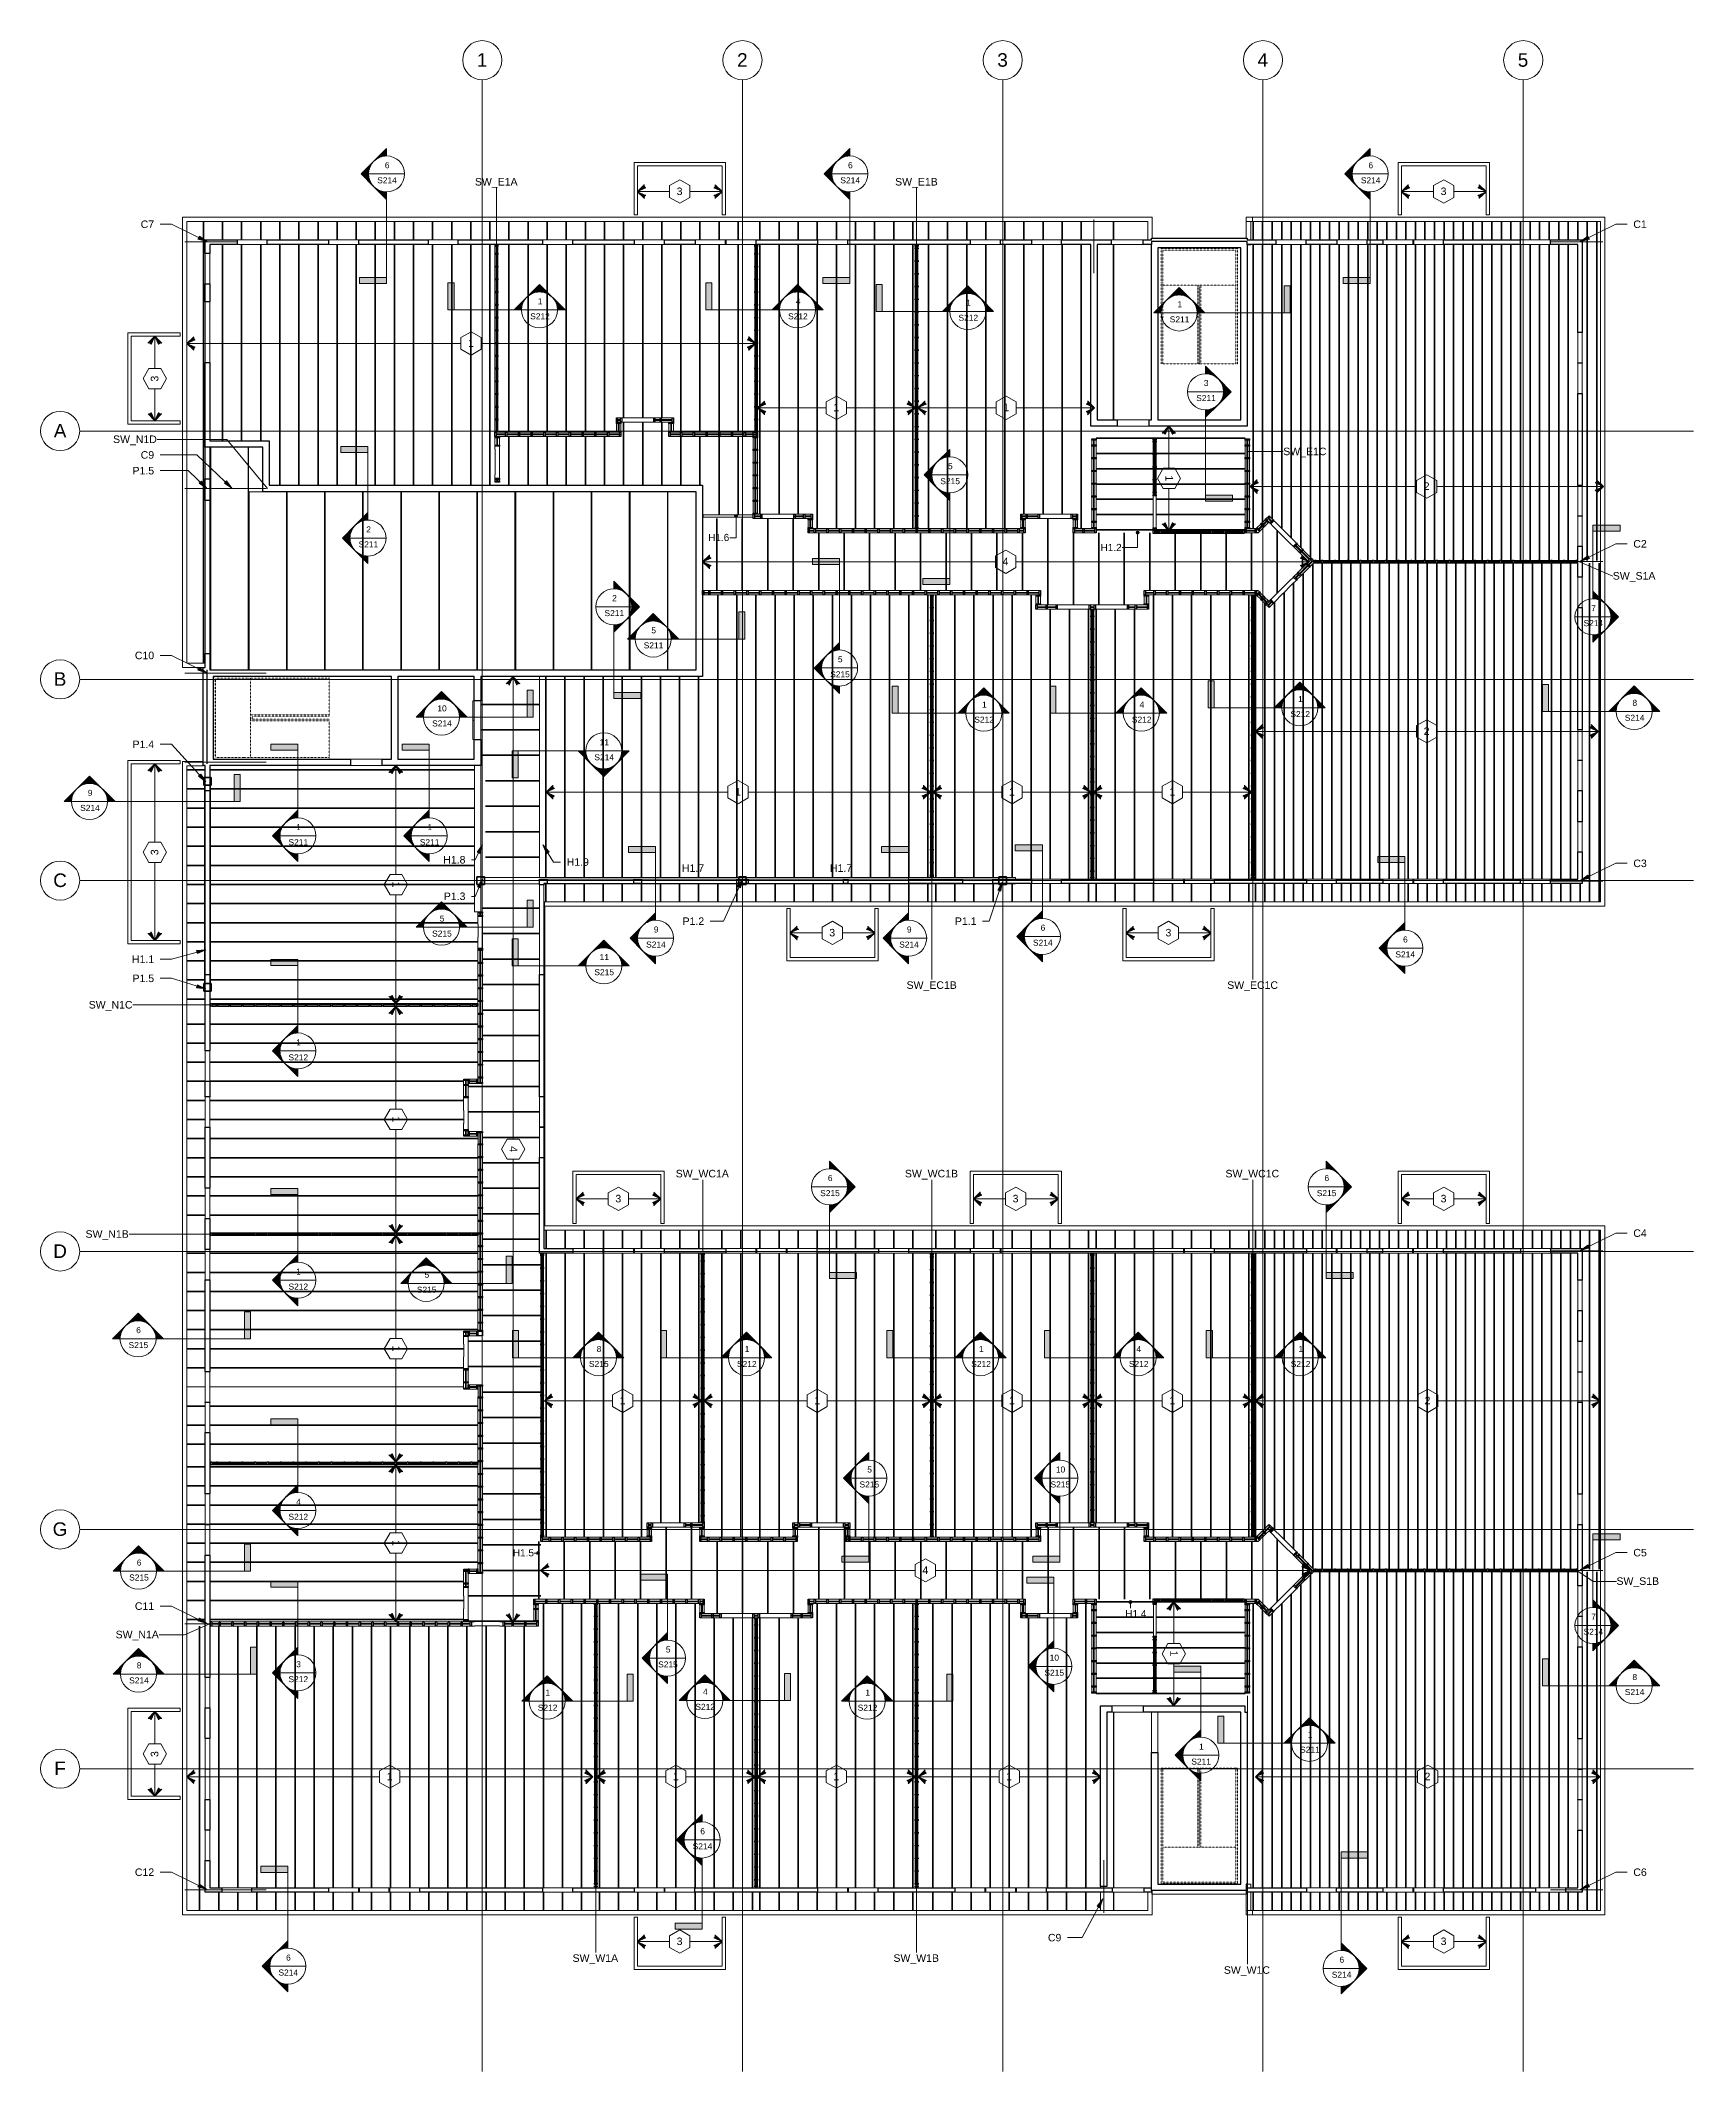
# Model space of a CAD drawing. Header units: inches. Extents: x -4036 to -1914, y 2 to 12338.
# Drawn here: x -4036 to -1959, y 9786 to 12338 of the extents above.
import ezdxf

# ---------------------------------------------------------------- set-up
doc = ezdxf.new("R2010")
doc.units = ezdxf.units.IN
doc.header["$MEASUREMENT"] = 0
doc.linetypes.add('Elevado', pattern=[0.15625, 0.09375, -0.0625])
doc.linetypes.add('Línea de rejilla', pattern=[0.875, 0.5, -0.125, 0.125, -0.125])
for name, color, linetype, lineweight in [('A-ANNO-NOTE', 131, 'Continuous', 9), ('A-DETL-GENF', 92, 'Continuous', 9), ('A-DETL-THIN', 151, 'Continuous', 9), ('A-GLAZ-CURT', 52, 'Continuous', 9), ('A-GLAZ-CWMG', 51, 'Continuous', 9), ('A-WALL', 113, 'Continuous', 9), ('A-WALL-IDEN', 211, 'Continuous', 9), ('G-ANNO-SYMB', 111, 'Continuous', 9), ('G-ANNO-TEXT', 231, 'Continuous', 9), ('I-WALL', 2, 'Continuous', 9), ('Q-SPCQ', 91, 'Continuous', 9), ('S-BEAM', 12, 'Continuous', 9), ('S-BEAM-ANLY', 10, 'Continuous', 50), ('S-BEAM-IDEN', 2, 'Continuous', 9), ('S-COLS', 52, 'Continuous', 9), ('S-COLS-SYMB', 171, 'Continuous', 70), ('S-GRID', 1, 'Continuous', 9), ('S-GRID-IDEN', 1, 'Continuous', 9), ('S-STRS-MBND', 31, 'Elevado', 9)]:
    doc.layers.add(name, color=color, linetype=linetype, lineweight=lineweight)
doc.styles.add('Arial', font='arial.ttf', dxfattribs={"height": 9.448819})
doc.styles.add('Arial_1', font='arial.ttf', dxfattribs={"height": 17.007874})
doc.styles.add('Arial_2', font='arial.ttf', dxfattribs={"height": 7.559055})
doc.styles.add('Arial_3', font='arial.ttf', dxfattribs={"height": 9})

msp = doc.modelspace()

# ---------------------------------------------------------------- texts
at = {"layer": 'A-ANNO-NOTE', "char_height": 9.45, "width": 8.787, "attachment_point": 1, "style": 'Arial'}
for s, insert in [('3', (-3237, 12153.1)), ('3', (-2277, 12153.1)), ('1', (-3499.1, 11962.4)), ('1', (-3040.2, 11881.5)), ('1', (-2826.7, 11881.5)), ('2', (-2298.3, 11782.6)), ('4', (-2827.5, 11688)), ('2', (-2298.3, 11474.9)), ('1', (-3163.6, 11398.7)), ('1', (-2819.4, 11398.7)), ('1', (-2617.8, 11398.7)), ('3', (-3045.2, 11221.7)), ('3', (-2622.8, 11221.7)), ('3', (-3314, 10887.6)), ('3', (-2814.8, 10887.6)), ('3', (-2277, 10887.6)), ('1', (-3308.5, 10633.9)), ('1', (-3064.2, 10633.9)), ('1', (-2819.4, 10633.9)), ('1', (-2617.8, 10633.9)), ('2', (-2297.2, 10633.9)), ('4', (-2928.3, 10420.8)), ('1', (-3601.3, 10161.6)), ('1', (-3241.8, 10161.6)), ('1', (-3040.2, 10161.6)), ('1', (-2823, 10161.6)), ('2', (-2297.2, 10161.6)), ('3', (-3237, 9954.5)), ('3', (-2277, 9954.5))]:
    msp.add_mtext(s, dxfattribs=dict(at, insert=insert))
for s, insert, rotation in [('3', (-3897.8, 11909.3), 90), ('1', (-2613.4, 11791.4), 270), ('3', (-3897.8, 11314.3), 90), ('1', (-3584.8, 11281.1), 270), ('1', (-3584.8, 10986.1), 270), ('4', (-3437.4, 10948.7), 270), ('1', (-3584.8, 10698.1), 270), ('1', (-3584.8, 10453.8), 270), ('1', (-2607.3, 10315), 270), ('3', (-3897.8, 10181.3), 90)]:
    msp.add_mtext(s, dxfattribs=dict(at, insert=insert, rotation=rotation))
at = {"layer": 'A-WALL-IDEN', "char_height": 9.45, "attachment_point": 1, "style": 'Arial'}
for s, insert, width in [('SW_E1A', (-3490.5, 12165.1), 65.145), ('SW_E1B', (-2962.5, 12165.1), 65.145), ('SW_N1D', (-3945.2, 11841.6), 66.963), ('SW_E1C', (-2474.8, 11826.3), 66.054), ('SW_S1A', (-2060.7, 11670), 65.145), ('SW_EC1B', (-2948.1, 11155.8), 76.659), ('SW_EC1C', (-2545.2, 11155.8), 77.568), ('SW_N1C', (-3975.8, 11131.1), 66.963), ('SW_WC1A', (-3238.2, 10919), 81.81), ('SW_WC1B', (-2950.2, 10919), 81.81), ('SW_WC1C', (-2547.4, 10919), 82.719), ('SW_N1B', (-3979.8, 10843.1), 66.054), ('SW_S1B', (-2056.1, 10407), 65.145), ('SW_N1A', (-3942, 10339.9), 66.054), ('SW_W1A', (-3367.8, 9933.4), 70.296), ('SW_W1B', (-2964.6, 9933.4), 70.296), ('SW_W1C', (-2549.4, 9918.4), 71.205)]:
    msp.add_mtext(s, dxfattribs=dict(at, insert=insert, width=width))
at = {"layer": 'G-ANNO-SYMB', "char_height": 7.56, "attachment_point": 1, "style": 'Arial_2'}
for s, insert, width in [('6', (-3603.7, 12184.9), 7.272), ('6', (-3021.7, 12184.9), 7.272), ('6', (-2367.7, 12184.9), 7.272), ('S214', (-3613.3, 12166), 30.603), ('S214', (-3031.3, 12166), 30.603), ('S214', (-2377.3, 12166), 30.603), ('S212', (-3421.1, 11995.1), 30.603), ('1', (-3411.5, 12014), 7.272), ('S212', (-3097, 11995.1), 30.603), ('4', (-3087.3, 12014), 7.272), ('S212', (-2882.9, 11993.3), 30.603), ('1', (-2873.2, 12012.2), 7.272), ('S211', (-2617.4, 11991.3), 30.603), ('1', (-2607.8, 12010.2), 7.272), ('S211', (-2584.2, 11892.4), 30.603), ('3', (-2574.6, 11911.3), 7.272), ('S215', (-2905.7, 11788), 30.603), ('5', (-2896.1, 11806.8), 7.272), ('2', (-3627.1, 11727.4), 7.272), ('S211', (-3636.7, 11708.6), 30.603), ('2', (-3318.1, 11641), 7.272), ('S211', (-3327.7, 11622.2), 30.603), ('S214', (-2097.4, 11609.6), 30.603), ('7', (-2087.8, 11628.5), 7.272), ('5', (-3268.8, 11600.6), 7.272), ('S211', (-3278.4, 11581.7), 30.603), ('5', (-3034.4, 11564.2), 7.272), ('S215', (-3044.1, 11545.3), 30.603), ('1', (-2853.3, 11507.3), 7.272), ('4', (-2655.3, 11507.3), 7.272), ('1', (-2456.2, 11514.2), 7.272), ('8', (-2036, 11509.5), 7.272), ('S214', (-3544.3, 11483.6), 30.603), ('10', (-3537.7, 11502.5), 14.544), ('S212', (-2863, 11488.4), 30.603), ('S212', (-2665, 11488.4), 30.603), ('S212', (-2465.8, 11495.4), 30.603), ('S214', (-2045.6, 11490.7), 30.603), ('11', (-3333.8, 11460), 14.544), ('S214', (-3340.4, 11441.1), 30.603), ('9', (-3977, 11396.4), 7.272), ('S214', (-3986.6, 11377.5), 30.603), ('S211', (-3724.8, 11334.4), 30.603), ('1', (-3715.1, 11353.3), 7.272), ('S211', (-3559.8, 11334.4), 30.603), ('1', (-3550.1, 11353.3), 7.272), ('5', (-3534.7, 11238.5), 7.272), ('6', (-2779.7, 11227), 7.272), ('S215', (-3544.3, 11219.6), 30.603), ('S214', (-3275.4, 11205.8), 30.603), ('9', (-3265.7, 11224.7), 7.272), ('S214', (-2957.4, 11205.8), 30.603), ('9', (-2947.7, 11224.7), 7.272), ('S214', (-2789.3, 11208.1), 30.603), ('6', (-2324.3, 11212.2), 7.272), ('11', (-3333.8, 11190), 14.544), ('S214', (-2333.9, 11193.4), 30.603), ('S215', (-3340.4, 11171.1), 30.603), ('1', (-3715.1, 11083), 7.272), ('S212', (-3724.8, 11064.1), 30.603), ('6', (-3047, 10912.4), 7.272), ('6', (-2423, 10912.4), 7.272), ('S215', (-3056.7, 10893.5), 30.603), ('S215', (-2432.7, 10893.5), 30.603), ('1', (-3715.1, 10795), 7.272), ('S212', (-3724.8, 10776.1), 30.603), ('S215', (-3563.5, 10772.2), 30.603), ('5', (-3553.8, 10791.1), 7.272), ('6', (-3916.1, 10721.4), 7.272), ('S215', (-3925.7, 10702.6), 30.603), ('8', (-3337.5, 10697.7), 7.272), ('1', (-3151.5, 10697.7), 7.272), ('1', (-2857.2, 10697.7), 7.272), ('4', (-2659.2, 10697.7), 7.272), ('1', (-2455.7, 10697.7), 7.272), ('S215', (-3347.2, 10678.9), 30.603), ('S212', (-3161.2, 10678.9), 30.603), ('S212', (-2866.8, 10678.9), 30.603), ('S212', (-2668.8, 10678.9), 30.603), ('S212', (-2465.4, 10678.9), 30.603), ('5', (-2997.5, 10546.3), 7.272), ('10', (-2760.5, 10546.3), 14.544), ('S215', (-3007.2, 10527.5), 30.603), ('S215', (-2767.2, 10527.5), 30.603), ('S212', (-3724.8, 10486.9), 30.603), ('4', (-3715.1, 10505.7), 7.272), ('S215', (-3925, 10410.6), 30.603), ('6', (-3915.4, 10429.4), 7.272), ('7', (-2087.8, 10361.3), 7.272), ('S214', (-2097.4, 10342.4), 30.603), ('5', (-3250.6, 10320.2), 7.272), ('10', (-2768.3, 10309.9), 14.544), ('8', (-3915.4, 10300.2), 7.272), ('S212', (-3724.8, 10282.9), 30.603), ('3', (-3715.1, 10301.7), 7.272), ('S215', (-3260.3, 10301.4), 30.603), ('S215', (-2774.9, 10291), 30.603), ('8', (-2036, 10285.5), 7.272), ('S214', (-3925, 10281.3), 30.603), ('1', (-3401.9, 10266), 7.272), ('4', (-3203.9, 10267), 7.272), ('1', (-2999.9, 10266), 7.272), ('S214', (-2045.6, 10266.7), 30.603), ('S212', (-3411.5, 10247.1), 30.603), ('S212', (-3213.5, 10248.1), 30.603), ('S212', (-3009.5, 10247.1), 30.603), ('1', (-2444, 10213.2), 7.272), ('1', (-2580.6, 10198.2), 7.272), ('S211', (-2453.6, 10194.3), 30.603), ('S211', (-2590.3, 10179.3), 30.603), ('6', (-3207.3, 10091.8), 7.272), ('S214', (-3216.9, 10072.9), 30.603), ('6', (-3727.8, 9933.1), 7.272), ('6', (-2404.1, 9930.5), 7.272), ('S214', (-3737.4, 9914.3), 30.603), ('S214', (-2413.8, 9911.6), 30.603)]:
    msp.add_mtext(s, dxfattribs=dict(at, insert=insert, width=width))
at = {"layer": 'G-ANNO-TEXT', "color": 7, "char_height": 9.45, "attachment_point": 1, "style": 'Arial'}
for s, insert, width in [('C7', (-3910.5, 12111.7), 20.301), ('C1', (-2034.9, 12111.7), 20.301), ('C9', (-3910.5, 11821.9), 20.301), ('P1.5', (-3920.8, 11802.1), 32.724), ('C2', (-2034.9, 11710.2), 20.301), ('C10', (-3917.8, 11570), 29.088), ('P1.4', (-3920.8, 11458.3), 32.724), ('H1.8', (-3530.3, 11313.3), 33.633), ('H1.9', (-3375.2, 11310.4), 33.633), ('H1.7', (-3230.4, 11302.8), 33.633), ('H1.7', (-3044.4, 11302.8), 33.633), ('C3', (-2034.9, 11308.8), 20.301), ('P1.3', (-3529.6, 11267.4), 32.724), ('P1.2', (-3229.6, 11236.1), 32.724), ('P1.1', (-2887.4, 11236.1), 32.724), ('H1.1', (-3921.5, 11188.3), 33.633), ('P1.5', (-3920.8, 11164.3), 32.724), ('C4', (-2034.9, 10844.2), 20.301), ('C5', (-2034.9, 10442.8), 20.301), ('C11', (-3917.8, 10375.6), 29.088), ('C12', (-3917.8, 10041.3), 29.088), ('C6', (-2034.9, 10041.3), 20.301), ('C9', (-2770.5, 9959.1), 20.301)]:
    msp.add_mtext(s, dxfattribs=dict(at, insert=insert, width=width))
at = {"layer": 'S-BEAM-IDEN', "char_height": 9, "width": 32.421, "attachment_point": 1, "style": 'Arial_3'}
for s, insert in [('H1.6', (-3197.5, 11718)), ('H1.2', (-2704.4, 11705.4)), ('H1.5', (-3442.9, 10442.4)), ('H1.4', (-2673.3, 10365.8))]:
    msp.add_mtext(s, dxfattribs=dict(at, insert=insert))
at = {"layer": 'S-GRID-IDEN', "char_height": 17, "attachment_point": 1, "style": 'Arial_1'}
for s, insert, width in [('1', (-3488.1, 12321.9), 16.059), ('2', (-3161.1, 12321.9), 16.059), ('3', (-2834.1, 12321.9), 16.059), ('4', (-2507.1, 12321.9), 16.059), ('5', (-2180.1, 12321.9), 16.059), ('A', (-4019.7, 11856.1), 19.392), ('B', (-4019.7, 11544.1), 19.392), ('C', (-4020.4, 11291.3), 20.907), ('D', (-4020.4, 10825.3), 20.907), ('G', (-4021.1, 10476.1), 22.725), ('F', (-4019.1, 10175.5), 17.877)]:
    msp.add_mtext(s, dxfattribs=dict(at, insert=insert, width=width))

# ---------------------------------------------------------------- blocks, each defined once
blk = doc.blocks.new('TRUSS - 22_-1509133-FRAMING PLAN - 2ND FLOOR')
at = {"layer": 'S-BEAM'}
blk.add_line((93.60625, 0), (-93.60625, 0), dxfattribs=at)
blk = doc.blocks.new('TRUSS - 22_-V1-FRAMING PLAN - 2ND FLOOR')
at = {"layer": 'S-BEAM'}
for p, q in [((19.5, 0), (-93.6, 0)), ((93.6, 0), (20.5, 0))]:
    blk.add_line(p, q, dxfattribs=at)
blk = doc.blocks.new('TRUSS - 22_-V2-FRAMING PLAN - 2ND FLOOR')
at = {"layer": 'S-BEAM'}
for p, q in [((18.3, 0), (-93.6, 0)), ((93.6, 0), (21.8, 0))]:
    blk.add_line(p, q, dxfattribs=at)
blk = doc.blocks.new('System Panel - PlyWood-764930-FRAMING PLAN - 2ND FLOOR')
at = {"layer": 'A-GLAZ-CURT', "lineweight": 18}
for p, q in [((-6.9, -0.5), (-6.9, 0.5)), ((-6.9, 0.5), (6.9, 0.5)), ((6.9, 0.5), (6.9, -0.5)), ((6.9, -0.5), (-6.9, -0.5))]:
    blk.add_line(p, q, dxfattribs=at)
blk = doc.blocks.new('System Panel - PlyWood-764931-FRAMING PLAN - 2ND FLOOR')
at = {"layer": 'A-GLAZ-CURT', "lineweight": 18}
for p, q in [((-7.25, -0.5), (-7.25, 0.5)), ((-7.25, 0.5), (7.25, 0.5)), ((7.25, 0.5), (7.25, -0.5)), ((7.25, -0.5), (-7.25, -0.5))]:
    blk.add_line(p, q, dxfattribs=at)
blk = doc.blocks.new('System Panel - PlyWood-1273755-FRAMING PLAN - 2ND FLOOR')
at = {"layer": 'A-GLAZ-CURT', "lineweight": 18}
for p, q in [((-0.8, -0.5), (-0.8, 0.5)), ((-0.8, 0.5), (0.8, 0.5)), ((0.8, 0.5), (0.8, -0.5)), ((0.8, -0.5), (-0.8, -0.5))]:
    blk.add_line(p, q, dxfattribs=at)
blk = doc.blocks.new('Rectangular Mullion - 3 1_2_-735851-FRAMING PLAN - 2ND FLOOR')
at = {"layer": 'A-GLAZ-CWMG'}
for p, q in [((-2937.3, 10372.5), (-2937.3, 10358.8)), ((-2933.8, 10372.5), (-2933.8, 10358.8))]:
    blk.add_line(p, q, dxfattribs=at)
blk = doc.blocks.new('Rectangular Mullion - 3 1_2_-735852-FRAMING PLAN - 2ND FLOOR')
at = {"layer": 'A-GLAZ-CWMG'}
for p, q in [((-2937.3, 10357.3), (-2937.3, 10342.8)), ((-2933.8, 10357.3), (-2933.8, 10342.8))]:
    blk.add_line(p, q, dxfattribs=at)
blk = doc.blocks.new('Rectangular Mullion - 3 1_2_-735860-FRAMING PLAN - 2ND FLOOR')
at = {"layer": 'A-GLAZ-CWMG', "lineweight": 25}
for p, q in [((0, 1.75), (-1.5, 1.75)), ((-1.5, 1.75), (-1.5, -1.75)), ((0, -1.75), (0, 1.75)), ((-1.5, -1.75), (0, -1.75))]:
    blk.add_line(p, q, dxfattribs=at)
blk = doc.blocks.new('Rectangular Mullion - 3 1_2_-735861-FRAMING PLAN - 2ND FLOOR')
at = {"layer": 'A-GLAZ-CWMG', "lineweight": 25}
for p, q in [((-1.5, 1.75), (0, 1.75)), ((-1.5, -1.75), (-1.5, 1.75)), ((0, 1.75), (0, -1.75)), ((0, -1.75), (-1.5, -1.75))]:
    blk.add_line(p, q, dxfattribs=at)
blk = doc.blocks.new('Rectangular Mullion - 3 1_2_-735856-FRAMING PLAN - 2ND FLOOR')
at = {"layer": 'A-GLAZ-CWMG', "lineweight": 25}
for p, q in [((0.75, 1.75), (-0.75, 1.75)), ((-0.75, 1.75), (-0.75, -1.75)), ((0.75, -1.75), (0.75, 1.75)), ((-0.75, -1.75), (0.75, -1.75))]:
    blk.add_line(p, q, dxfattribs=at)
blk = doc.blocks.new('System Panel - PlyWood-1273769-FRAMING PLAN - 2ND FLOOR')
at = {"layer": 'A-GLAZ-CURT', "lineweight": 18}
for p, q in [((-3.3625, -0.5), (-3.3625, 0.5)), ((-3.3625, 0.5), (3.3625, 0.5)), ((3.3625, 0.5), (3.3625, -0.5)), ((3.3625, -0.5), (-3.3625, -0.5))]:
    blk.add_line(p, q, dxfattribs=at)
blk = doc.blocks.new('Rectangular Mullion - 3 1_2_-1273765-FRAMING PLAN - 2ND FLOOR')
at = {"layer": 'A-GLAZ-CWMG'}
for p, q in [((-3138.9, 10347.8), (-3138.9, 10354.5)), ((-3135.4, 10347.8), (-3135.4, 10354.5))]:
    blk.add_line(p, q, dxfattribs=at)
blk = doc.blocks.new('System Panel - PlyWood-1273676-FRAMING PLAN - 2ND FLOOR')
at = {"layer": 'A-GLAZ-CURT', "lineweight": 18}
for p, q in [((-2.9, -0.5), (-2.9, 0.5)), ((-2.9, 0.5), (2.9, 0.5)), ((2.9, 0.5), (2.9, -0.5)), ((2.9, -0.5), (-2.9, -0.5))]:
    blk.add_line(p, q, dxfattribs=at)
blk = doc.blocks.new('System Panel - PlyWood-1273358-FRAMING PLAN - 2ND FLOOR')
at = {"layer": 'A-GLAZ-CURT', "lineweight": 18}
for p, q in [((-3.4, -0.5), (-3.4, 0.5)), ((-3.4, 0.5), (3.4, 0.5)), ((3.4, 0.5), (3.4, -0.5)), ((3.4, -0.5), (-3.4, -0.5))]:
    blk.add_line(p, q, dxfattribs=at)
blk = doc.blocks.new('System Panel - PlyWood-764934-FRAMING PLAN - 2ND FLOOR')
at = {"layer": 'A-GLAZ-CURT', "lineweight": 18}
for p, q in [((-6.9, -0.5), (-6.9, 0.5)), ((-6.9, 0.5), (6.9, 0.5)), ((6.9, 0.5), (6.9, -0.5)), ((6.9, -0.5), (-6.9, -0.5))]:
    blk.add_line(p, q, dxfattribs=at)
blk = doc.blocks.new('Rectangular Mullion - 3 1_2_-1273679-FRAMING PLAN - 2ND FLOOR')
at = {"layer": 'A-GLAZ-CWMG'}
for p, q in [((-3493.9, 10551.9), (-3488.2, 10551.9)), ((-3493.9, 10548.4), (-3488.2, 10548.4))]:
    blk.add_line(p, q, dxfattribs=at)
blk = doc.blocks.new('Rectangular Mullion - 3 1_2_-735866-FRAMING PLAN - 2ND FLOOR')
at = {"layer": 'A-GLAZ-CWMG', "lineweight": 25}
for p, q in [((0, 1.75), (-1.5, 1.75)), ((-1.5, 1.75), (-1.5, -1.75)), ((0, -1.75), (0, 1.75)), ((-1.5, -1.75), (0, -1.75))]:
    blk.add_line(p, q, dxfattribs=at)
blk = doc.blocks.new('Rectangular Mullion - 3 1_2_-735867-FRAMING PLAN - 2ND FLOOR')
at = {"layer": 'A-GLAZ-CWMG', "lineweight": 25}
for p, q in [((-1.5, 1.75), (0, 1.75)), ((-1.5, -1.75), (-1.5, 1.75)), ((0, 1.75), (0, -1.75)), ((0, -1.75), (-1.5, -1.75))]:
    blk.add_line(p, q, dxfattribs=at)
blk = doc.blocks.new('Rectangular Mullion - 3 1_2_-1273354-FRAMING PLAN - 2ND FLOOR')
at = {"layer": 'A-GLAZ-CWMG'}
for p, q in [((-3206.1, 10805.3), (-3206.1, 10812)), ((-3202.6, 10805.3), (-3202.6, 10812))]:
    blk.add_line(p, q, dxfattribs=at)
blk = doc.blocks.new('Rectangular Mullion - 3 1_2_-735869-FRAMING PLAN - 2ND FLOOR')
at = {"layer": 'A-GLAZ-CWMG', "lineweight": 25}
for p, q in [((0, 1.75), (-1.5, 1.75)), ((-1.5, 1.75), (-1.5, -1.75)), ((0, -1.75), (0, 1.75)), ((-1.5, -1.75), (0, -1.75))]:
    blk.add_line(p, q, dxfattribs=at)
blk = doc.blocks.new('Rectangular Mullion - 3 1_2_-735870-FRAMING PLAN - 2ND FLOOR')
at = {"layer": 'A-GLAZ-CWMG', "lineweight": 25}
for p, q in [((-1.5, 1.75), (0, 1.75)), ((-1.5, -1.75), (-1.5, 1.75)), ((0, 1.75), (0, -1.75)), ((0, -1.75), (-1.5, -1.75))]:
    blk.add_line(p, q, dxfattribs=at)
blk = doc.blocks.new('System Panel - PlyWood-764936-FRAMING PLAN - 2ND FLOOR')
at = {"layer": 'A-GLAZ-CURT', "lineweight": 18}
for p, q in [((-7.25, -0.5), (-7.25, 0.5)), ((-7.25, 0.5), (7.25, 0.5)), ((7.25, 0.5), (7.25, -0.5)), ((7.25, -0.5), (-7.25, -0.5))]:
    blk.add_line(p, q, dxfattribs=at)
blk = doc.blocks.new('Rectangular Mullion - 3 1_2_-841388-FRAMING PLAN - 2ND FLOOR')
at = {"layer": 'A-GLAZ-CWMG'}
for p, q in [((-2918.1, 10810.3), (-2918.1, 10812)), ((-2914.6, 10810.3), (-2914.6, 10812))]:
    blk.add_line(p, q, dxfattribs=at)
blk = doc.blocks.new('System Panel - PlyWood-1273554-FRAMING PLAN - 2ND FLOOR')
at = {"layer": 'A-GLAZ-CURT', "lineweight": 18}
for p, q in [((-0.8, -0.5), (-0.8, 0.5)), ((-0.8, 0.5), (0.8, 0.5)), ((0.8, 0.5), (0.8, -0.5)), ((0.8, -0.5), (-0.8, -0.5))]:
    blk.add_line(p, q, dxfattribs=at)
blk = doc.blocks.new('Rectangular Mullion - 3 1_2_-1273675-FRAMING PLAN - 2ND FLOOR')
at = {"layer": 'A-GLAZ-CWMG'}
for p, q in [((-3821.2, 10551.9), (-3815.4, 10551.9)), ((-3821.2, 10548.4), (-3815.4, 10548.4))]:
    blk.add_line(p, q, dxfattribs=at)
blk = doc.blocks.new('Rectangular Mullion - 3 1_2_-735834-FRAMING PLAN - 2ND FLOOR')
at = {"layer": 'A-GLAZ-CWMG'}
for p, q in [((-3813.9, 10551.9), (-3799.4, 10551.9)), ((-3813.9, 10548.4), (-3799.4, 10548.4))]:
    blk.add_line(p, q, dxfattribs=at)
blk = doc.blocks.new('Rectangular Mullion - 3 1_2_-735837-FRAMING PLAN - 2ND FLOOR')
at = {"layer": 'A-GLAZ-CWMG', "lineweight": 25}
for p, q in [((0.75, 1.75), (-0.75, 1.75)), ((-0.75, 1.75), (-0.75, -1.75)), ((0.75, -1.75), (0.75, 1.75)), ((-0.75, -1.75), (0.75, -1.75))]:
    blk.add_line(p, q, dxfattribs=at)
blk = doc.blocks.new('Rectangular Mullion - 3 1_2_-1273355-FRAMING PLAN - 2ND FLOOR')
at = {"layer": 'A-GLAZ-CWMG'}
for p, q in [((-3206.1, 10477), (-3206.1, 10483.8)), ((-3202.6, 10477), (-3202.6, 10483.8))]:
    blk.add_line(p, q, dxfattribs=at)
blk = doc.blocks.new('Rectangular Mullion - 3 1_2_-735841-FRAMING PLAN - 2ND FLOOR')
at = {"layer": 'A-GLAZ-CWMG'}
for p, q in [((-3206.1, 10485.3), (-3206.1, 10499.8)), ((-3202.6, 10485.3), (-3202.6, 10499.8))]:
    blk.add_line(p, q, dxfattribs=at)
blk = doc.blocks.new('Rectangular Mullion - 3 1_2_-735844-FRAMING PLAN - 2ND FLOOR')
at = {"layer": 'A-GLAZ-CWMG', "lineweight": 25}
for p, q in [((0.75, 1.75), (-0.75, 1.75)), ((-0.75, 1.75), (-0.75, -1.75)), ((0.75, -1.75), (0.75, 1.75)), ((-0.75, -1.75), (0.75, -1.75))]:
    blk.add_line(p, q, dxfattribs=at)
blk = doc.blocks.new('Rectangular Mullion - 3 1_2_-735840-FRAMING PLAN - 2ND FLOOR')
at = {"layer": 'A-GLAZ-CWMG'}
for p, q in [((-2918.1, 10459), (-2918.1, 10472.8)), ((-2914.6, 10459), (-2914.6, 10472.8))]:
    blk.add_line(p, q, dxfattribs=at)
blk = doc.blocks.new('System Panel - PlyWood-1273271-FRAMING PLAN - 2ND FLOOR')
at = {"layer": 'A-GLAZ-CURT', "lineweight": 18}
for p, q in [((-3.5, -0.5), (-3.5, 0.5)), ((-3.5, 0.5), (3.5, 0.5)), ((3.5, 0.5), (3.5, -0.5)), ((3.5, -0.5), (-3.5, -0.5))]:
    blk.add_line(p, q, dxfattribs=at)
blk = doc.blocks.new('Rectangular Mullion - 3 1_2_-1273269-FRAMING PLAN - 2ND FLOOR')
at = {"layer": 'A-GLAZ-CWMG'}
for p, q in [((-2426.6, 11684.7), (-2433.6, 11684.7)), ((-2426.6, 11681.2), (-2433.6, 11681.2))]:
    blk.add_line(p, q, dxfattribs=at)
blk = doc.blocks.new('System Panel - PlyWood-1273264-FRAMING PLAN - 2ND FLOOR')
at = {"layer": 'A-GLAZ-CURT', "lineweight": 18}
for p, q in [((-7.2, -0.5), (-7.2, 0.5)), ((-7.2, 0.5), (1.7, 0.5)), ((1.7, 0.5), (1.7, -0.5)), ((1.7, -0.5), (-7.2, -0.5))]:
    blk.add_line(p, q, dxfattribs=at)
blk = doc.blocks.new('Rectangular Mullion - 5 1_2_-748980-FRAMING PLAN - 2ND FLOOR')
at = {"layer": 'A-GLAZ-CWMG'}
for p, q in [((-2443.9, 11684.1), (-2453.6, 11693.8)), ((-2440, 11687.9), (-2449.7, 11697.7))]:
    blk.add_line(p, q, dxfattribs=at)
blk = doc.blocks.new('Rectangular Mullion - 5 1_2_-748986-FRAMING PLAN - 2ND FLOOR')
at = {"layer": 'A-GLAZ-CWMG', "lineweight": 25}
for p, q in [((0, 2.75), (-1.5, 2.75)), ((-1.5, 2.75), (-1.5, -2.75)), ((0, -2.75), (0, 2.75)), ((-1.5, -2.75), (0, -2.75))]:
    blk.add_line(p, q, dxfattribs=at)
blk = doc.blocks.new('Rectangular Mullion - 5 1_2_-748987-FRAMING PLAN - 2ND FLOOR')
at = {"layer": 'A-GLAZ-CWMG', "lineweight": 25}
for p, q in [((-1.5, 2.75), (0, 2.75)), ((-1.5, -2.75), (-1.5, 2.75)), ((0, 2.75), (0, -2.75)), ((0, -2.75), (-1.5, -2.75))]:
    blk.add_line(p, q, dxfattribs=at)
blk = doc.blocks.new('Rectangular Mullion - 5 1_2_-748984-FRAMING PLAN - 2ND FLOOR')
at = {"layer": 'A-GLAZ-CWMG', "lineweight": 25}
for p, q in [((0.75, 2.75), (-0.75, 2.75)), ((-0.75, 2.75), (-0.75, -2.75)), ((0.75, -2.75), (0.75, 2.75)), ((-0.75, -2.75), (0.75, -2.75))]:
    blk.add_line(p, q, dxfattribs=at)
blk = doc.blocks.new('System Panel - PlyWood-1273103-FRAMING PLAN - 2ND FLOOR')
at = {"layer": 'A-GLAZ-CURT', "lineweight": 18}
for p, q in [((-3.1, -0.5), (-3.1, 0.5)), ((-3.1, 0.5), (3.1, 0.5)), ((3.1, 0.5), (3.1, -0.5)), ((3.1, -0.5), (-3.1, -0.5))]:
    blk.add_line(p, q, dxfattribs=at)
blk = doc.blocks.new('Rectangular Mullion - 5 1_2_-1273286-FRAMING PLAN - 2ND FLOOR')
at = {"layer": 'A-GLAZ-CWMG'}
for p, q in [((-2503.1, 11730.2), (-2507.5, 11725.8)), ((-2499.2, 11726.3), (-2503.7, 11721.9))]:
    blk.add_line(p, q, dxfattribs=at)
blk = doc.blocks.new('Rectangular Mullion - 5 1_2_-1273158-FRAMING PLAN - 2ND FLOOR')
at = {"layer": 'A-GLAZ-CWMG'}
for p, q in [((-2497.6, 11735.7), (-2502.1, 11731.2)), ((-2493.8, 11731.8), (-2498.2, 11727.4))]:
    blk.add_line(p, q, dxfattribs=at)
blk = doc.blocks.new('System Panel - PlyWood-1273295-FRAMING PLAN - 2ND FLOOR')
at = {"layer": 'A-GLAZ-CURT', "lineweight": 18}
for p, q in [((-3.4, -0.5), (-3.4, 0.5)), ((-3.4, 0.5), (3.4, 0.5)), ((3.4, 0.5), (3.4, -0.5)), ((3.4, -0.5), (-3.4, -0.5))]:
    blk.add_line(p, q, dxfattribs=at)
blk = doc.blocks.new('System Panel - PlyWood-765557-FRAMING PLAN - 2ND FLOOR')
at = {"layer": 'A-GLAZ-CURT', "lineweight": 18}
for p, q in [((-7.25, -0.5), (-7.25, 0.5)), ((-7.25, 0.5), (7.25, 0.5)), ((7.25, 0.5), (7.25, -0.5)), ((7.25, -0.5), (-7.25, -0.5))]:
    blk.add_line(p, q, dxfattribs=at)
blk = doc.blocks.new('Rectangular Mullion - 3 1_2_-1273291-FRAMING PLAN - 2ND FLOOR')
at = {"layer": 'A-GLAZ-CWMG'}
for p, q in [((-2525.4, 11722.1), (-2532.3, 11722.1)), ((-2525.4, 11718.6), (-2532.3, 11718.6))]:
    blk.add_line(p, q, dxfattribs=at)
blk = doc.blocks.new('Rectangular Mullion - 3 1_2_-V3-FRAMING PLAN - 2ND FLOOR')
at = {"layer": 'A-GLAZ-CWMG'}
for p, q in [((-2619, 11722.1), (-2628.3, 11722.1)), ((-2613.8, 11718.6), (-2628.3, 11718.6)), ((-2618.3, 11722.1), (-2618.8, 11722.1)), ((-2613.8, 11722.1), (-2618.1, 11722.1))]:
    blk.add_line(p, q, dxfattribs=at)
blk = doc.blocks.new('Rectangular Mullion - 3 1_2_-1273167-FRAMING PLAN - 2ND FLOOR')
at = {"layer": 'A-GLAZ-CWMG', "lineweight": 25}
for p, q in [((0, 1.75), (-1.5, 1.75)), ((-1.5, 1.75), (-1.5, -1.75)), ((0, -1.75), (0, 1.75)), ((-1.5, -1.75), (0, -1.75))]:
    blk.add_line(p, q, dxfattribs=at)
blk = doc.blocks.new('Rectangular Mullion - 3 1_2_-1273163-FRAMING PLAN - 2ND FLOOR')
at = {"layer": 'A-GLAZ-CWMG', "lineweight": 25}
for p, q in [((-1.5, 1.75), (0, 1.75)), ((-1.5, -1.75), (-1.5, 1.75)), ((0, 1.75), (0, -1.75)), ((0, -1.75), (-1.5, -1.75))]:
    blk.add_line(p, q, dxfattribs=at)
blk = doc.blocks.new('Rectangular Mullion - 3 1_2_-1273162-FRAMING PLAN - 2ND FLOOR')
at = {"layer": 'A-GLAZ-CWMG', "lineweight": 25}
for p, q in [((0.75, 1.75), (-0.75, 1.75)), ((-0.75, 1.75), (-0.75, -1.75)), ((0.75, -1.75), (0.75, 1.75)), ((-0.75, -1.75), (0.75, -1.75))]:
    blk.add_line(p, q, dxfattribs=at)
blk = doc.blocks.new('System Panel - PlyWood-1273181-FRAMING PLAN - 2ND FLOOR')
at = {"layer": 'A-GLAZ-CURT', "lineweight": 18}
for p, q in [((-3, -0.5), (-3, 0.5)), ((-3, 0.5), (3, 0.5)), ((3, 0.5), (3, -0.5)), ((3, -0.5), (-3, -0.5))]:
    blk.add_line(p, q, dxfattribs=at)
blk = doc.blocks.new('Rectangular Mullion - 5 1_2_-748981-FRAMING PLAN - 2ND FLOOR')
at = {"layer": 'A-GLAZ-CWMG'}
for p, q in [((-2522.7, 11828.2), (-2522.7, 11813.7)), ((-2517.2, 11828.2), (-2517.2, 11813.7))]:
    blk.add_line(p, q, dxfattribs=at)
blk = doc.blocks.new('System Panel - PlyWood-1273150-FRAMING PLAN - 2ND FLOOR')
at = {"layer": 'A-GLAZ-CURT', "lineweight": 18}
for p, q in [((-5.3, -0.5), (-5.3, 0.5)), ((-5.3, 0.5), (5.3, 0.5)), ((5.3, 0.5), (5.3, -0.5)), ((5.3, -0.5), (-5.3, -0.5))]:
    blk.add_line(p, q, dxfattribs=at)
blk = doc.blocks.new('Rectangular Mullion - 5 1_2_-1273148-FRAMING PLAN - 2ND FLOOR')
at = {"layer": 'A-GLAZ-CWMG'}
for p, q in [((-2726.7, 11719.2), (-2737.2, 11719.2)), ((-2726.7, 11724.7), (-2733.2, 11724.7))]:
    blk.add_line(p, q, dxfattribs=at)
blk = doc.blocks.new('Rectangular Mullion - 5 1_2_-V4-FRAMING PLAN - 2ND FLOOR')
at = {"layer": 'A-GLAZ-CWMG'}
for p, q in [((-2715.4, 11724.7), (-2725.2, 11724.7)), ((-2711.4, 11719.2), (-2725.2, 11719.2))]:
    blk.add_line(p, q, dxfattribs=at)
blk = doc.blocks.new('System Panel - PlyWood-1273104-FRAMING PLAN - 2ND FLOOR')
at = {"layer": 'A-GLAZ-CURT', "lineweight": 18}
for p, q in [((-4.7, -0.5), (-4.7, 0.5)), ((-4.7, 0.5), (4.7, 0.5)), ((4.7, 0.5), (4.7, -0.5)), ((4.7, -0.5), (-4.7, -0.5))]:
    blk.add_line(p, q, dxfattribs=at)
blk = doc.blocks.new('Rectangular Mullion - 5 1_2_-1273105-FRAMING PLAN - 2ND FLOOR')
at = {"layer": 'A-GLAZ-CWMG'}
for p, q in [((-2738.7, 11726.2), (-2738.7, 11735.7)), ((-2733.2, 11726.2), (-2733.2, 11735.7))]:
    blk.add_line(p, q, dxfattribs=at)
blk = doc.blocks.new('Rectangular Mullion - 5 1_2_-753149-FRAMING PLAN - 2ND FLOOR')
at = {"layer": 'A-GLAZ-CWMG', "lineweight": 25}
for p, q in [((0, 2.75), (-1.5, 2.75)), ((-1.5, 2.75), (-1.5, -2.75)), ((0, -2.75), (0, 2.75)), ((-1.5, -2.75), (0, -2.75))]:
    blk.add_line(p, q, dxfattribs=at)
blk = doc.blocks.new('Rectangular Mullion - 5 1_2_-753150-FRAMING PLAN - 2ND FLOOR')
at = {"layer": 'A-GLAZ-CWMG', "lineweight": 25}
for p, q in [((-1.5, 2.75), (0, 2.75)), ((-1.5, -2.75), (-1.5, 2.75)), ((0, 2.75), (0, -2.75)), ((0, -2.75), (-1.5, -2.75))]:
    blk.add_line(p, q, dxfattribs=at)
blk = doc.blocks.new('System Panel - PlyWood-1273145-FRAMING PLAN - 2ND FLOOR')
at = {"layer": 'A-GLAZ-CURT', "lineweight": 18}
for p, q in [((-6.9, -0.5), (-6.9, 0.5)), ((-6.9, 0.5), (-1.9, 0.5)), ((-1.9, 0.5), (-1.9, -0.5)), ((-1.9, -0.5), (-6.9, -0.5))]:
    blk.add_line(p, q, dxfattribs=at)
blk = doc.blocks.new('System Panel - PlyWood-1273146-FRAMING PLAN - 2ND FLOOR')
at = {"layer": 'A-GLAZ-CURT', "lineweight": 18}
for p, q in [((-6.5, -0.5), (-6.5, 0.5)), ((-6.5, 0.5), (7.3, 0.5)), ((7.3, 0.5), (7.3, -0.5)), ((7.3, -0.5), (-6.5, -0.5))]:
    blk.add_line(p, q, dxfattribs=at)
blk = doc.blocks.new('System Panel - PlyWood-1273147-FRAMING PLAN - 2ND FLOOR')
at = {"layer": 'A-GLAZ-CURT', "lineweight": 18}
for p, q in [((-2.6, -0.5), (-2.6, 0.5)), ((-2.6, 0.5), (2.6, 0.5)), ((2.6, 0.5), (2.6, -0.5)), ((2.6, -0.5), (-2.6, -0.5))]:
    blk.add_line(p, q, dxfattribs=at)
blk = doc.blocks.new('Rectangular Mullion - 5 1_2_-1273139-FRAMING PLAN - 2ND FLOOR')
at = {"layer": 'A-GLAZ-CWMG'}
for p, q in [((-2797.9, 11742.7), (-2803.1, 11742.7)), ((-2797.9, 11737.2), (-2799.1, 11737.2))]:
    blk.add_line(p, q, dxfattribs=at)
blk = doc.blocks.new('Rectangular Mullion - 5 1_2_-V5-FRAMING PLAN - 2ND FLOOR')
at = {"layer": 'A-GLAZ-CWMG'}
for p, q in [((-2734.7, 11742.7), (-2739.7, 11742.7)), ((-2738.7, 11737.2), (-2739.7, 11737.2))]:
    blk.add_line(p, q, dxfattribs=at)
blk = doc.blocks.new('Rectangular Mullion - 5 1_2_-V6-FRAMING PLAN - 2ND FLOOR')
at = {"layer": 'A-GLAZ-CWMG'}
for p, q in [((-2782.7, 11742.7), (-2796.4, 11742.7)), ((-2782.7, 11737.2), (-2796.4, 11737.2))]:
    blk.add_line(p, q, dxfattribs=at)
blk = doc.blocks.new('Rectangular Mullion - 5 1_2_-1273141-FRAMING PLAN - 2ND FLOOR')
at = {"layer": 'A-GLAZ-CWMG'}
for p, q in [((-2741.2, 11742.7), (-2749.2, 11742.7)), ((-2749.2, 11737.2), (-2741.2, 11737.2))]:
    blk.add_line(p, q, dxfattribs=at)
blk = doc.blocks.new('Rectangular Mullion - 5 1_2_-748983-FRAMING PLAN - 2ND FLOOR')
at = {"layer": 'A-GLAZ-CWMG'}
for p, q in [((-2749.2, 11742.7), (-2765.2, 11742.7)), ((-2765.2, 11737.2), (-2749.2, 11737.2))]:
    blk.add_line(p, q, dxfattribs=at)
blk = doc.blocks.new('Rectangular Mullion - 5 1_2_-781505-FRAMING PLAN - 2ND FLOOR')
at = {"layer": 'A-GLAZ-CWMG'}
for p, q in [((-2765.2, 11742.7), (-2781.2, 11742.7)), ((-2781.2, 11737.2), (-2765.2, 11737.2))]:
    blk.add_line(p, q, dxfattribs=at)
blk = doc.blocks.new('Rectangular Mullion - 5 1_2_-749712-FRAMING PLAN - 2ND FLOOR')
at = {"layer": 'A-GLAZ-CWMG', "lineweight": 25}
for p, q in [((0, 2.75), (-1.5, 2.75)), ((-1.5, 2.75), (-1.5, -2.75)), ((0, -2.75), (0, 2.75)), ((-1.5, -2.75), (0, -2.75))]:
    blk.add_line(p, q, dxfattribs=at)
blk = doc.blocks.new('Rectangular Mullion - 5 1_2_-1273144-FRAMING PLAN - 2ND FLOOR')
at = {"layer": 'A-GLAZ-CWMG', "lineweight": 25}
for p, q in [((-1.5, 2.75), (0, 2.75)), ((-1.5, -2.75), (-1.5, 2.75)), ((0, 2.75), (0, -2.75)), ((0, -2.75), (-1.5, -2.75))]:
    blk.add_line(p, q, dxfattribs=at)
blk = doc.blocks.new('System Panel - PlyWood-1273549-FRAMING PLAN - 2ND FLOOR')
at = {"layer": 'A-GLAZ-CURT', "lineweight": 18}
for p, q in [((-3.1, -0.5), (-3.1, 0.5)), ((-3.1, 0.5), (3.1, 0.5)), ((3.1, 0.5), (3.1, -0.5)), ((3.1, -0.5), (-3.1, -0.5))]:
    blk.add_line(p, q, dxfattribs=at)
blk = doc.blocks.new('Rectangular Mullion - 5 1_2_-1273547-FRAMING PLAN - 2ND FLOOR')
at = {"layer": 'A-GLAZ-CWMG'}
for p, q in [((-2804.6, 11724.7), (-2806.8, 11724.7)), ((-2800.6, 11719.2), (-2806.8, 11719.2))]:
    blk.add_line(p, q, dxfattribs=at)
blk = doc.blocks.new('Rectangular Mullion - 5 1_2_-V7-FRAMING PLAN - 2ND FLOOR')
at = {"layer": 'A-GLAZ-CWMG'}
for p, q in [((-2920.3, 11719.2), (-2934.8, 11719.2)), ((-2920.3, 11724.7), (-2933.8, 11724.7))]:
    blk.add_line(p, q, dxfattribs=at)
blk = doc.blocks.new('Rectangular Mullion - 5 1_2_-V8-FRAMING PLAN - 2ND FLOOR')
at = {"layer": 'A-GLAZ-CWMG'}
for p, q in [((-2937.3, 11724.7), (-2950.8, 11724.7)), ((-2936.3, 11719.2), (-2950.8, 11719.2))]:
    blk.add_line(p, q, dxfattribs=at)
blk = doc.blocks.new('System Panel - PlyWood-1273435-FRAMING PLAN - 2ND FLOOR')
at = {"layer": 'A-GLAZ-CURT', "lineweight": 18}
for p, q in [((-4.3, -0.5), (-4.3, 0.5)), ((-4.3, 0.5), (4.3, 0.5)), ((4.3, 0.5), (4.3, -0.5)), ((4.3, -0.5), (-4.3, -0.5))]:
    blk.add_line(p, q, dxfattribs=at)
blk = doc.blocks.new('Rectangular Mullion - 3 1_2_-1273433-FRAMING PLAN - 2ND FLOOR')
at = {"layer": 'A-GLAZ-CWMG'}
for p, q in [((-3138.9, 12070.5), (-3138.9, 12079.2)), ((-3135.4, 12070.5), (-3135.4, 12079.2))]:
    blk.add_line(p, q, dxfattribs=at)
blk = doc.blocks.new('Rectangular Mullion - 3 1_2_-V9-FRAMING PLAN - 2ND FLOOR')
at = {"layer": 'A-GLAZ-CWMG'}
for p, q in [((-3138.9, 11956.7), (-3138.9, 11957)), ((-3138.9, 11942.5), (-3138.9, 11956.2)), ((-3135.4, 11942.5), (-3135.4, 11957))]:
    blk.add_line(p, q, dxfattribs=at)
blk = doc.blocks.new('Rectangular Mullion - 3 1_2_-V10-FRAMING PLAN - 2ND FLOOR')
at = {"layer": 'A-GLAZ-CWMG', "lineweight": 25}
for p, q in [((0.7, 1.7), (-0.7, 1.7)), ((-0.7, 1.7), (-0.7, -0.9)), ((0.7, -1.7), (0.7, 1.7)), ((-0.7, -1), (-0.7, -1.7)), ((-0.7, -1.7), (0, -1.7)), ((0.5, -1.7), (0.7, -1.7))]:
    blk.add_line(p, q, dxfattribs=at)
blk = doc.blocks.new('System Panel - PlyWood-1273281-FRAMING PLAN - 2ND FLOOR')
at = {"layer": 'A-GLAZ-CURT', "lineweight": 18}
for p, q in [((-3.25, -0.5), (-3.25, 0.5)), ((-3.25, 0.5), (3.25, 0.5)), ((3.25, 0.5), (3.25, -0.5)), ((3.25, -0.5), (-3.25, -0.5))]:
    blk.add_line(p, q, dxfattribs=at)
blk = doc.blocks.new('Rectangular Mullion - 5 1_2_-1273276-FRAMING PLAN - 2ND FLOOR')
at = {"layer": 'A-GLAZ-CWMG'}
for p, q in [((-2491.5, 11634.4), (-2492.7, 11633.1)), ((-2487.6, 11630.5), (-2491.6, 11626.4))]:
    blk.add_line(p, q, dxfattribs=at)
blk = doc.blocks.new('Rectangular Mullion - 5 1_2_-1273277-FRAMING PLAN - 2ND FLOOR')
at = {"layer": 'A-GLAZ-CWMG'}
for p, q in [((-2442.8, 11683), (-2443.3, 11682.6)), ((-2436.8, 11681.2), (-2440.7, 11677.3))]:
    blk.add_line(p, q, dxfattribs=at)
blk = doc.blocks.new('Rectangular Mullion - 5 1_2_-V11-FRAMING PLAN - 2ND FLOOR')
at = {"layer": 'A-GLAZ-CWMG', "lineweight": 25}
for p, q in [((-0.7, 2.6), (-0.7, -2.7)), ((0.7, -2.7), (0.7, 2.7)), ((-0.7, -2.7), (0.7, -2.7))]:
    blk.add_line(p, q, dxfattribs=at)
blk = doc.blocks.new('System Panel - PlyWood-1273221-FRAMING PLAN - 2ND FLOOR')
at = {"layer": 'A-GLAZ-CURT', "lineweight": 18}
for p, q in [((-3.1, -0.5), (-3.1, 0.5)), ((-3.1, 0.5), (3.1, 0.5)), ((3.1, 0.5), (3.1, -0.5)), ((3.1, -0.5), (-3.1, -0.5))]:
    blk.add_line(p, q, dxfattribs=at)
blk = doc.blocks.new('Rectangular Mullion - 5 1_2_-1273217-FRAMING PLAN - 2ND FLOOR')
at = {"layer": 'A-GLAZ-CWMG'}
for p, q in [((-2503.1, 11635.8), (-2507.5, 11640.2)), ((-2499.2, 11639.7), (-2503.6, 11644.1))]:
    blk.add_line(p, q, dxfattribs=at)
blk = doc.blocks.new('System Panel - PlyWood-1273224-FRAMING PLAN - 2ND FLOOR')
at = {"layer": 'A-GLAZ-CURT', "lineweight": 18}
for p, q in [((-5.3, -0.5), (-5.3, 0.5)), ((-5.3, 0.5), (5.3, 0.5)), ((5.3, 0.5), (5.3, -0.5)), ((5.3, -0.5), (-5.3, -0.5))]:
    blk.add_line(p, q, dxfattribs=at)
blk = doc.blocks.new('Rectangular Mullion - 5 1_2_-1273222-FRAMING PLAN - 2ND FLOOR')
at = {"layer": 'A-GLAZ-CWMG'}
for p, q in [((-2637.3, 11646.7), (-2648, 11646.7)), ((-2637.3, 11641.2), (-2644, 11641.2))]:
    blk.add_line(p, q, dxfattribs=at)
blk = doc.blocks.new('Rectangular Mullion - 5 1_2_-V12-FRAMING PLAN - 2ND FLOOR')
at = {"layer": 'A-GLAZ-CWMG'}
for p, q in [((-2510.1, 11646.7), (-2523.8, 11646.7)), ((-2514.9, 11641.2), (-2523.8, 11641.2)), ((-2510.1, 11641.2), (-2511.4, 11641.2))]:
    blk.add_line(p, q, dxfattribs=at)
blk = doc.blocks.new('System Panel - PlyWood-1273225-FRAMING PLAN - 2ND FLOOR')
at = {"layer": 'A-GLAZ-CURT', "lineweight": 18}
for p, q in [((-7.2, -0.5), (-7.2, 0.5)), ((-7.2, 0.5), (1.2, 0.5)), ((1.2, 0.5), (1.2, -0.5)), ((1.2, -0.5), (-7.2, -0.5))]:
    blk.add_line(p, q, dxfattribs=at)
blk = doc.blocks.new('System Panel - PlyWood-1273230-FRAMING PLAN - 2ND FLOOR')
at = {"layer": 'A-GLAZ-CURT', "lineweight": 18}
for p, q in [((-3.8, -0.5), (-3.8, 0.5)), ((-3.8, 0.5), (1.2, 0.5)), ((1.2, 0.5), (1.2, -0.5)), ((1.2, -0.5), (-3.8, -0.5))]:
    blk.add_line(p, q, dxfattribs=at)
blk = doc.blocks.new('System Panel - PlyWood-1273234-FRAMING PLAN - 2ND FLOOR')
at = {"layer": 'A-GLAZ-CURT', "lineweight": 18}
for p, q in [((-3.8, -0.5), (-3.8, 0.5)), ((-3.8, 0.5), (7.2, 0.5)), ((7.2, 0.5), (7.2, -0.5)), ((7.2, -0.5), (-3.8, -0.5))]:
    blk.add_line(p, q, dxfattribs=at)
blk = doc.blocks.new('Rectangular Mullion - 5 1_2_-1273238-FRAMING PLAN - 2ND FLOOR')
at = {"layer": 'A-GLAZ-CWMG'}
for p, q in [((-2772.7, 11623.2), (-2784, 11623.2)), ((-2772.7, 11628.7), (-2780, 11628.7))]:
    blk.add_line(p, q, dxfattribs=at)
blk = doc.blocks.new('Rectangular Mullion - 5 1_2_-V13-FRAMING PLAN - 2ND FLOOR')
at = {"layer": 'A-GLAZ-CWMG'}
for p, q in [((-2660.7, 11628.7), (-2669.2, 11628.7)), ((-2660.7, 11623.2), (-2669.2, 11623.2))]:
    blk.add_line(p, q, dxfattribs=at)
blk = doc.blocks.new('Rectangular Mullion - 5 1_2_-V14-FRAMING PLAN - 2ND FLOOR')
at = {"layer": 'A-GLAZ-CWMG'}
for p, q in [((-2712.2, 11628.7), (-2717.2, 11628.7)), ((-2716.5, 11623.2), (-2717.2, 11623.2)), ((-2712.2, 11623.2), (-2713, 11623.2))]:
    blk.add_line(p, q, dxfattribs=at)
blk = doc.blocks.new('Rectangular Mullion - 5 1_2_-770033-FRAMING PLAN - 2ND FLOOR')
at = {"layer": 'A-GLAZ-CWMG'}
for p, q in [((-2670.7, 11628.7), (-2676, 11628.7)), ((-2676, 11623.2), (-2670.7, 11623.2))]:
    blk.add_line(p, q, dxfattribs=at)
blk = doc.blocks.new('Rectangular Mullion - 5 1_2_-749713-FRAMING PLAN - 2ND FLOOR')
at = {"layer": 'A-GLAZ-CWMG', "lineweight": 25}
for p, q in [((-1.5, 2.75), (0, 2.75)), ((-1.5, -2.75), (-1.5, 2.75)), ((0, 2.75), (0, -2.75)), ((0, -2.75), (-1.5, -2.75))]:
    blk.add_line(p, q, dxfattribs=at)
blk = doc.blocks.new('System Panel - PlyWood-1273237-FRAMING PLAN - 2ND FLOOR')
at = {"layer": 'A-GLAZ-CURT', "lineweight": 18}
for p, q in [((-0.7, -0.5), (-0.7, 0.5)), ((-0.7, 0.5), (0.7, 0.5)), ((0.7, 0.5), (0.7, -0.5)), ((0.7, -0.5), (-0.7, -0.5))]:
    blk.add_line(p, q, dxfattribs=at)
blk = doc.blocks.new('Rectangular Mullion - 5 1_2_-1286325-FRAMING PLAN - 2ND FLOOR')
at = {"layer": 'A-GLAZ-CWMG'}
for p, q in [((-3196.7, 11646.7), (-3202.9, 11646.7)), ((-3196.7, 11641.2), (-3202.9, 11641.2))]:
    blk.add_line(p, q, dxfattribs=at)
blk = doc.blocks.new('Rectangular Mullion - 5 1_2_-V15-FRAMING PLAN - 2ND FLOOR')
at = {"layer": 'A-GLAZ-CWMG'}
for p, q in [((-2781.5, 11646.7), (-2795.2, 11646.7)), ((-2785.5, 11641.2), (-2795.2, 11641.2))]:
    blk.add_line(p, q, dxfattribs=at)
blk = doc.blocks.new('Rectangular Mullion - 5 1_2_-V16-FRAMING PLAN - 2ND FLOOR')
at = {"layer": 'A-GLAZ-CWMG'}
for p, q in [((-2908.7, 11646.7), (-2923.2, 11646.7)), ((-2918.1, 11641.2), (-2923.2, 11641.2)), ((-2908.7, 11641.2), (-2914.6, 11641.2))]:
    blk.add_line(p, q, dxfattribs=at)
blk = doc.blocks.new('System Panel - PlyWood-765028-FRAMING PLAN - 2ND FLOOR')
at = {"layer": 'A-GLAZ-CURT', "lineweight": 18}
for p, q in [((-6.9, -0.5), (-6.9, 0.5)), ((-6.9, 0.5), (-4.1, 0.5)), ((-4.1, 0.5), (-4.1, -0.5)), ((-4.1, -0.5), (-6.9, -0.5))]:
    blk.add_line(p, q, dxfattribs=at)
blk = doc.blocks.new('System Panel - PlyWood-1273668-FRAMING PLAN - 2ND FLOOR')
at = {"layer": 'A-GLAZ-CURT', "lineweight": 18}
for p, q in [((-2.7, -0.5), (-2.7, 0.5)), ((-2.7, 0.5), (2.7, 0.5)), ((2.7, 0.5), (2.7, -0.5)), ((2.7, -0.5), (-2.7, -0.5))]:
    blk.add_line(p, q, dxfattribs=at)
blk = doc.blocks.new('Rectangular Mullion - 5 1_2_-1273666-FRAMING PLAN - 2ND FLOOR')
at = {"layer": 'A-GLAZ-CWMG'}
for p, q in [((-3486.7, 11034.4), (-3486.7, 11032.9)), ((-3481.2, 11034.4), (-3481.2, 11028.9))]:
    blk.add_line(p, q, dxfattribs=at)
blk = doc.blocks.new('Rectangular Mullion - 5 1_2_-V17-FRAMING PLAN - 2ND FLOOR')
at = {"layer": 'A-GLAZ-CWMG'}
for p, q in [((-3486.7, 11241.6), (-3486.7, 11238.9)), ((-3481.2, 11241.6), (-3481.2, 11238.9))]:
    blk.add_line(p, q, dxfattribs=at)
blk = doc.blocks.new('Rectangular Mullion - 5 1_2_-V18-FRAMING PLAN - 2ND FLOOR')
at = {"layer": 'A-GLAZ-CWMG'}
for p, q in [((-3486.7, 11130.4), (-3486.7, 11127.9)), ((-3486.7, 11124.4), (-3486.7, 11115.9)), ((-3481.2, 11130.4), (-3481.2, 11115.9))]:
    blk.add_line(p, q, dxfattribs=at)
blk = doc.blocks.new('Rectangular Mullion - 5 1_2_-761268-FRAMING PLAN - 2ND FLOOR')
at = {"layer": 'A-GLAZ-CWMG'}
for p, q in [((-3486.7, 11237.4), (-3486.7, 11227.1)), ((-3481.2, 11227.1), (-3481.2, 11237.4))]:
    blk.add_line(p, q, dxfattribs=at)
blk = doc.blocks.new('Rectangular Mullion - 5 1_2_-761270-FRAMING PLAN - 2ND FLOOR')
at = {"layer": 'A-GLAZ-CWMG'}
for p, q in [((-3486.7, 11211.1), (-3486.7, 11197.4)), ((-3481.2, 11197.4), (-3481.2, 11211.1))]:
    blk.add_line(p, q, dxfattribs=at)
blk = doc.blocks.new('System Panel - PlyWood-1273696-FRAMING PLAN - 2ND FLOOR')
at = {"layer": 'A-GLAZ-CURT', "lineweight": 18}
for p, q in [((-7.2, -0.5), (-7.2, 0.5)), ((-7.2, 0.5), (6.5, 0.5)), ((6.5, 0.5), (6.5, -0.5)), ((6.5, -0.5), (-7.2, -0.5))]:
    blk.add_line(p, q, dxfattribs=at)
blk = doc.blocks.new('Rectangular Mullion - 5 1_2_-1273157-FRAMING PLAN - 2ND FLOOR')
at = {"layer": 'A-GLAZ-CWMG'}
for p, q in [((-3504.7, 10968), (-3504.7, 10963)), ((-3499.2, 10968), (-3499.2, 10967))]:
    blk.add_line(p, q, dxfattribs=at)
blk = doc.blocks.new('Rectangular Mullion - 5 1_2_-1273691-FRAMING PLAN - 2ND FLOOR')
at = {"layer": 'A-GLAZ-CWMG'}
for p, q in [((-3504.7, 11031.4), (-3504.7, 11026.2)), ((-3499.2, 11027.4), (-3499.2, 11026.2))]:
    blk.add_line(p, q, dxfattribs=at)
blk = doc.blocks.new('Rectangular Mullion - 5 1_2_-V19-FRAMING PLAN - 2ND FLOOR')
at = {"layer": 'A-GLAZ-CWMG'}
for p, q in [((-3504.7, 11024.7), (-3504.7, 11011)), ((-3499.2, 11024.7), (-3499.2, 11011))]:
    blk.add_line(p, q, dxfattribs=at)
blk = doc.blocks.new('Rectangular Mullion - 5 1_2_-757408-FRAMING PLAN - 2ND FLOOR')
at = {"layer": 'A-GLAZ-CWMG'}
for p, q in [((-3504.7, 11009.5), (-3504.7, 10993.5)), ((-3499.2, 10993.5), (-3499.2, 11009.5))]:
    blk.add_line(p, q, dxfattribs=at)
blk = doc.blocks.new('Rectangular Mullion - 5 1_2_-793943-FRAMING PLAN - 2ND FLOOR')
at = {"layer": 'A-GLAZ-CWMG', "lineweight": 25}
for p, q in [((0, 2.75), (-1.5, 2.75)), ((-1.5, 2.75), (-1.5, -2.75)), ((0, -2.75), (0, 2.75)), ((-1.5, -2.75), (0, -2.75))]:
    blk.add_line(p, q, dxfattribs=at)
blk = doc.blocks.new('Rectangular Mullion - 5 1_2_-1273703-FRAMING PLAN - 2ND FLOOR')
at = {"layer": 'A-GLAZ-CWMG'}
for p, q in [((-3486.7, 10726.2), (-3486.7, 10717.6)), ((-3481.2, 10726.2), (-3481.2, 10717.6))]:
    blk.add_line(p, q, dxfattribs=at)
blk = doc.blocks.new('Rectangular Mullion - 5 1_2_-V20-FRAMING PLAN - 2ND FLOOR')
at = {"layer": 'A-GLAZ-CWMG'}
for p, q in [((-3486.7, 10854.2), (-3486.7, 10839.9)), ((-3481.2, 10854.2), (-3481.2, 10839.7))]:
    blk.add_line(p, q, dxfattribs=at)
blk = doc.blocks.new('Rectangular Mullion - 5 1_2_-V21-FRAMING PLAN - 2ND FLOOR')
at = {"layer": 'A-GLAZ-CWMG'}
for p, q in [((-3486.7, 10836.4), (-3486.7, 10823.7)), ((-3481.2, 10838.2), (-3481.2, 10823.7))]:
    blk.add_line(p, q, dxfattribs=at)
blk = doc.blocks.new('System Panel - PlyWood-1273683-FRAMING PLAN - 2ND FLOOR')
at = {"layer": 'A-GLAZ-CURT', "lineweight": 18}
for p, q in [((-4.8, -0.5), (-4.8, 0.5)), ((-4.8, 0.5), (4.8, 0.5)), ((4.8, 0.5), (4.8, -0.5)), ((4.8, -0.5), (-4.8, -0.5))]:
    blk.add_line(p, q, dxfattribs=at)
blk = doc.blocks.new('Rectangular Mullion - 5 1_2_-1273681-FRAMING PLAN - 2ND FLOOR')
at = {"layer": 'A-GLAZ-CWMG'}
for p, q in [((-3488.2, 10716.1), (-3497.7, 10716.1)), ((-3488.2, 10710.6), (-3497.7, 10710.6))]:
    blk.add_line(p, q, dxfattribs=at)
blk = doc.blocks.new('System Panel - PlyWood-764997-FRAMING PLAN - 2ND FLOOR')
at = {"layer": 'A-GLAZ-CURT', "lineweight": 18}
for p, q in [((-6.9, -0.5), (-6.9, 0.5)), ((-6.9, 0.5), (-3.1, 0.5)), ((-3.1, 0.5), (-3.1, -0.5)), ((-3.1, -0.5), (-6.9, -0.5))]:
    blk.add_line(p, q, dxfattribs=at)
blk = doc.blocks.new('System Panel - PlyWood-764998-FRAMING PLAN - 2ND FLOOR')
at = {"layer": 'A-GLAZ-CURT', "lineweight": 18}
for p, q in [((7.7, 0.5), (6.8, 0.5)), ((6.8, 0.5), (6.8, -0.5)), ((7.7, -0.5), (7.7, 0.5)), ((6.8, -0.5), (7.7, -0.5))]:
    blk.add_line(p, q, dxfattribs=at)
blk = doc.blocks.new('System Panel - PlyWood-764999-FRAMING PLAN - 2ND FLOOR')
at = {"layer": 'A-GLAZ-CURT', "lineweight": 18}
for p, q in [((-3.2, -0.5), (-3.2, 0.5)), ((-3.2, 0.5), (3.2, 0.5)), ((3.2, 0.5), (3.2, -0.5)), ((3.2, -0.5), (-3.2, -0.5))]:
    blk.add_line(p, q, dxfattribs=at)
blk = doc.blocks.new('Rectangular Mullion - 5 1_2_-750970-FRAMING PLAN - 2ND FLOOR')
at = {"layer": 'A-GLAZ-CWMG'}
for p, q in [((-3504.7, 10651.4), (-3504.7, 10644.9)), ((-3499.2, 10651.4), (-3499.2, 10648.9))]:
    blk.add_line(p, q, dxfattribs=at)
blk = doc.blocks.new('Rectangular Mullion - 5 1_2_-V22-FRAMING PLAN - 2ND FLOOR')
at = {"layer": 'A-GLAZ-CWMG'}
blk.add_line((-3504.7, 10714.6), (-3504.7, 10710.9), dxfattribs=at)
blk = doc.blocks.new('Rectangular Mullion - 5 1_2_-750931-FRAMING PLAN - 2ND FLOOR')
at = {"layer": 'A-GLAZ-CWMG'}
for p, q in [((-3504.7, 10709.4), (-3504.7, 10700.1)), ((-3499.2, 10700.1), (-3499.2, 10709.4))]:
    blk.add_line(p, q, dxfattribs=at)
blk = doc.blocks.new('Rectangular Mullion - 5 1_2_-750933-FRAMING PLAN - 2ND FLOOR')
at = {"layer": 'A-GLAZ-CWMG'}
for p, q in [((-3504.7, 10684.1), (-3504.7, 10669.4)), ((-3499.2, 10669.4), (-3499.2, 10684.1))]:
    blk.add_line(p, q, dxfattribs=at)
blk = doc.blocks.new('Rectangular Mullion - 5 1_2_-V23-FRAMING PLAN - 2ND FLOOR')
at = {"layer": 'A-GLAZ-CWMG'}
for p, q in [((-3486.7, 10424.2), (-3486.7, 10417.5)), ((-3481.2, 10424.2), (-3481.2, 10413.5))]:
    blk.add_line(p, q, dxfattribs=at)
blk = doc.blocks.new('Rectangular Mullion - 5 1_2_-V24-FRAMING PLAN - 2ND FLOOR')
at = {"layer": 'A-GLAZ-CWMG'}
for p, q in [((-3486.7, 10552.2), (-3486.7, 10551.9)), ((-3486.7, 10548.4), (-3486.7, 10537.7)), ((-3481.2, 10552.2), (-3481.2, 10537.7))]:
    blk.add_line(p, q, dxfattribs=at)
blk = doc.blocks.new('System Panel - PlyWood-1273727-FRAMING PLAN - 2ND FLOOR')
at = {"layer": 'A-GLAZ-CURT', "lineweight": 18}
for p, q in [((-7.3, -0.5), (-7.3, 0.5)), ((-7.3, 0.5), (-4.2, 0.5)), ((-4.2, 0.5), (-4.2, -0.5)), ((-4.2, -0.5), (-7.3, -0.5))]:
    blk.add_line(p, q, dxfattribs=at)
blk = doc.blocks.new('System Panel - PlyWood-1273728-FRAMING PLAN - 2ND FLOOR')
at = {"layer": 'A-GLAZ-CURT', "lineweight": 18}
for p, q in [((7, 0.5), (6.8, 0.5)), ((6.8, 0.5), (6.8, -0.5)), ((7, -0.5), (7, 0.5)), ((6.8, -0.5), (7, -0.5))]:
    blk.add_line(p, q, dxfattribs=at)
blk = doc.blocks.new('Rectangular Mullion - 5 1_2_-V25-FRAMING PLAN - 2ND FLOOR')
at = {"layer": 'A-GLAZ-CWMG'}
for p, q in [((-3504.7, 10414.6), (-3504.7, 10400.1)), ((-3499.2, 10412), (-3499.2, 10400.1))]:
    blk.add_line(p, q, dxfattribs=at)
blk = doc.blocks.new('Rectangular Mullion - 5 1_2_-V26-FRAMING PLAN - 2ND FLOOR')
at = {"layer": 'A-GLAZ-CWMG'}
for p, q in [((-3504.7, 10398.6), (-3504.7, 10395.6)), ((-3499.2, 10398.6), (-3499.2, 10395.6))]:
    blk.add_line(p, q, dxfattribs=at)
blk = doc.blocks.new('Rectangular Mullion - 5 1_2_-1273721-FRAMING PLAN - 2ND FLOOR')
at = {"layer": 'A-GLAZ-CWMG'}
for p, q in [((-3504.7, 10394.1), (-3504.7, 10383.3)), ((-3499.2, 10383.3), (-3499.2, 10394.1))]:
    blk.add_line(p, q, dxfattribs=at)
blk = doc.blocks.new('System Panel - PlyWood-1273730-FRAMING PLAN - 2ND FLOOR')
at = {"layer": 'A-GLAZ-CURT', "lineweight": 18}
for p, q in [((-4.6, -0.5), (-4.6, 0.5)), ((-4.6, 0.5), (4.6, 0.5)), ((4.6, 0.5), (4.6, -0.5)), ((4.6, -0.5), (-4.6, -0.5))]:
    blk.add_line(p, q, dxfattribs=at)
blk = doc.blocks.new('System Panel - PlyWood-1273743-FRAMING PLAN - 2ND FLOOR')
at = {"layer": 'A-GLAZ-CURT', "lineweight": 18}
for p, q in [((-7.3, -0.5), (-7.3, 0.5)), ((-7.3, 0.5), (2.8, 0.5)), ((2.8, 0.5), (2.8, -0.5)), ((2.8, -0.5), (-7.3, -0.5))]:
    blk.add_line(p, q, dxfattribs=at)
blk = doc.blocks.new('System Panel - PlyWood-1273746-FRAMING PLAN - 2ND FLOOR')
at = {"layer": 'A-GLAZ-CURT', "lineweight": 18}
for p, q in [((-2.2, -0.5), (-2.2, 0.5)), ((-2.2, 0.5), (7.2, 0.5)), ((7.2, 0.5), (7.2, -0.5)), ((7.2, -0.5), (-2.2, -0.5))]:
    blk.add_line(p, q, dxfattribs=at)
blk = doc.blocks.new('Rectangular Mullion - 5 1_2_-V27-FRAMING PLAN - 2ND FLOOR')
at = {"layer": 'A-GLAZ-CWMG'}
for p, q in [((-3426.4, 10351.3), (-3416.7, 10351.3)), ((-3426.4, 10345.8), (-3412.7, 10345.8))]:
    blk.add_line(p, q, dxfattribs=at)
blk = doc.blocks.new('Rectangular Mullion - 5 1_2_-1273739-FRAMING PLAN - 2ND FLOOR')
at = {"layer": 'A-GLAZ-CWMG'}
for p, q in [((-3821.2, 10351.3), (-3811.9, 10351.3)), ((-3821.2, 10345.8), (-3811.9, 10345.8))]:
    blk.add_line(p, q, dxfattribs=at)
blk = doc.blocks.new('Rectangular Mullion - 5 1_2_-V28-FRAMING PLAN - 2ND FLOOR')
at = {"layer": 'A-GLAZ-CWMG'}
for p, q in [((-3506.4, 10351.3), (-3504.7, 10351.3)), ((-3506.4, 10345.8), (-3496.4, 10345.8)), ((-3499.2, 10351.3), (-3496.4, 10351.3))]:
    blk.add_line(p, q, dxfattribs=at)
blk = doc.blocks.new('Rectangular Mullion - 5 1_2_-V29-FRAMING PLAN - 2ND FLOOR')
at = {"layer": 'A-GLAZ-CWMG'}
for p, q in [((-3453.4, 10351.3), (-3443.9, 10351.3)), ((-3453.4, 10345.8), (-3443.9, 10345.8))]:
    blk.add_line(p, q, dxfattribs=at)
blk = doc.blocks.new('Rectangular Mullion - 5 1_2_-V30-FRAMING PLAN - 2ND FLOOR')
at = {"layer": 'A-GLAZ-CWMG'}
for p, q in [((-3442.4, 10351.3), (-3442.3, 10351.3)), ((-3442.4, 10345.8), (-3427.9, 10345.8)), ((-3442.2, 10351.3), (-3427.9, 10351.3))]:
    blk.add_line(p, q, dxfattribs=at)
blk = doc.blocks.new('Rectangular Mullion - 5 1_2_-V31-FRAMING PLAN - 2ND FLOOR')
at = {"layer": 'A-GLAZ-CWMG', "lineweight": 25}
for p, q in [((0.7, 2.7), (-0.7, 2.7)), ((-0.7, 2.7), (-0.7, -2.7)), ((0.7, -2.6), (0.7, 2.7)), ((-0.7, -2.7), (0.2, -2.7)), ((0.3, -2.7), (0.7, -2.7)), ((0.7, -2.7), (0.7, -2.6))]:
    blk.add_line(p, q, dxfattribs=at)
blk = doc.blocks.new('Rectangular Mullion - 5 1_2_-1273583-FRAMING PLAN - 2ND FLOOR')
at = {"layer": 'A-GLAZ-CWMG'}
for p, q in [((-3491.2, 10351.3), (-3494.9, 10351.3)), ((-3494.9, 10345.8), (-3491.2, 10345.8))]:
    blk.add_line(p, q, dxfattribs=at)
blk = doc.blocks.new('System Panel - PlyWood-1273738-FRAMING PLAN - 2ND FLOOR')
at = {"layer": 'A-GLAZ-CURT', "lineweight": 18}
for p, q in [((-2.2, -0.5), (-2.2, 0.5)), ((-2.2, 0.5), (2.2, 0.5)), ((2.2, 0.5), (2.2, -0.5)), ((2.2, -0.5), (-2.2, -0.5))]:
    blk.add_line(p, q, dxfattribs=at)
blk = doc.blocks.new('Rectangular Mullion - 5 1_2_-1273736-FRAMING PLAN - 2ND FLOOR')
at = {"layer": 'A-GLAZ-CWMG'}
for p, q in [((-3416.7, 10368.1), (-3416.7, 10372.5)), ((-3411.2, 10368.1), (-3411.2, 10372.5))]:
    blk.add_line(p, q, dxfattribs=at)
blk = doc.blocks.new('Rectangular Mullion - 5 1_2_-1273748-FRAMING PLAN - 2ND FLOOR')
at = {"layer": 'A-GLAZ-CWMG'}
for p, q in [((-3207.9, 10379.5), (-3203.9, 10379.5)), ((-3207.9, 10374), (-3207.9, 10374))]:
    blk.add_line(p, q, dxfattribs=at)
blk = doc.blocks.new('Rectangular Mullion - 5 1_2_-V32-FRAMING PLAN - 2ND FLOOR')
at = {"layer": 'A-GLAZ-CWMG'}
for p, q in [((-3351.9, 10379.5), (-3337.4, 10379.5)), ((-3351.9, 10374), (-3340.5, 10374))]:
    blk.add_line(p, q, dxfattribs=at)
blk = doc.blocks.new('Rectangular Mullion - 3 1_2_-1273235-FRAMING PLAN - 2ND FLOOR')
at = {"layer": 'A-GLAZ-CWMG'}
for p, q in [((-2514.9, 10810.3), (-2514.9, 10811.7)), ((-2511.4, 10810.3), (-2511.4, 10811.7))]:
    blk.add_line(p, q, dxfattribs=at)
blk = doc.blocks.new('System Panel - PlyWood-1273239-FRAMING PLAN - 2ND FLOOR')
at = {"layer": 'A-GLAZ-CURT', "lineweight": 18}
for p, q in [((-5.6, -0.5), (-5.6, 0.5)), ((-5.6, 0.5), (5.6, 0.5)), ((5.6, 0.5), (5.6, -0.5)), ((5.6, -0.5), (-5.6, -0.5))]:
    blk.add_line(p, q, dxfattribs=at)
blk = doc.blocks.new('Rectangular Mullion - 5 1_2_-V33-FRAMING PLAN - 2ND FLOOR')
at = {"layer": 'A-GLAZ-CWMG'}
for p, q in [((-3079.1, 10361.5), (-3071.9, 10361.5)), ((-3079.1, 10356), (-3067.9, 10356))]:
    blk.add_line(p, q, dxfattribs=at)
blk = doc.blocks.new('Rectangular Mullion - 5 1_2_-V34-FRAMING PLAN - 2ND FLOOR')
at = {"layer": 'A-GLAZ-CWMG'}
for p, q in [((-3139.6, 10361.5), (-3134.6, 10361.5)), ((-3139.6, 10356), (-3138.9, 10356)), ((-3135.4, 10356), (-3134.6, 10356))]:
    blk.add_line(p, q, dxfattribs=at)
blk = doc.blocks.new('Rectangular Mullion - 5 1_2_-V35-FRAMING PLAN - 2ND FLOOR')
at = {"layer": 'A-GLAZ-CWMG'}
for p, q in [((-3091.6, 10361.5), (-3080.6, 10361.5)), ((-3091.6, 10356), (-3080.6, 10356))]:
    blk.add_line(p, q, dxfattribs=at)
blk = doc.blocks.new('Rectangular Mullion - 5 1_2_-V36-FRAMING PLAN - 2ND FLOOR')
at = {"layer": 'A-GLAZ-CWMG'}
for p, q in [((-2950.8, 10379.5), (-2936.3, 10379.5)), ((-2950.8, 10374), (-2937.3, 10374))]:
    blk.add_line(p, q, dxfattribs=at)
blk = doc.blocks.new('Rectangular Mullion - 5 1_2_-V37-FRAMING PLAN - 2ND FLOOR')
at = {"layer": 'A-GLAZ-CWMG'}
for p, q in [((-2934.8, 10379.5), (-2920.3, 10379.5)), ((-2933.8, 10374), (-2920.3, 10374))]:
    blk.add_line(p, q, dxfattribs=at)
blk = doc.blocks.new('Rectangular Mullion - 5 1_2_-1273179-FRAMING PLAN - 2ND FLOOR')
at = {"layer": 'A-GLAZ-CWMG'}
for p, q in [((-2715.4, 10372.5), (-2715.4, 10366.6)), ((-2709.9, 10372.5), (-2709.9, 10366.6))]:
    blk.add_line(p, q, dxfattribs=at)
blk = doc.blocks.new('System Panel - PlyWood-1273903-FRAMING PLAN - 2ND FLOOR')
at = {"layer": 'A-GLAZ-CURT', "lineweight": 18}
for p, q in [((-3.4, -0.5), (-3.4, 0.5)), ((-3.4, 0.5), (3.4, 0.5)), ((3.4, 0.5), (3.4, -0.5)), ((3.4, -0.5), (-3.4, -0.5))]:
    blk.add_line(p, q, dxfattribs=at)
blk = doc.blocks.new('System Panel - PlyWood-765213-FRAMING PLAN - 2ND FLOOR')
at = {"layer": 'A-GLAZ-CURT', "lineweight": 18}
for p, q in [((-7.25, -0.5), (-7.25, 0.5)), ((-7.25, 0.5), (7.25, 0.5)), ((7.25, 0.5), (7.25, -0.5)), ((7.25, -0.5), (-7.25, -0.5))]:
    blk.add_line(p, q, dxfattribs=at)
blk = doc.blocks.new('Rectangular Mullion - 3 1_2_-1273293-FRAMING PLAN - 2ND FLOOR')
at = {"layer": 'A-GLAZ-CWMG'}
for p, q in [((-2532.3, 10380.2), (-2525.4, 10380.2)), ((-2532.3, 10376.7), (-2525.4, 10376.7))]:
    blk.add_line(p, q, dxfattribs=at)
blk = doc.blocks.new('Rectangular Mullion - 3 1_2_-V38-FRAMING PLAN - 2ND FLOOR')
at = {"layer": 'A-GLAZ-CWMG'}
for p, q in [((-2636.6, 10380.2), (-2629.8, 10380.2)), ((-2634.6, 10376.7), (-2629.8, 10376.7))]:
    blk.add_line(p, q, dxfattribs=at)
blk = doc.blocks.new('Rectangular Mullion - 3 1_2_-1273793-FRAMING PLAN - 2ND FLOOR')
at = {"layer": 'A-GLAZ-CWMG', "lineweight": 25}
for p, q in [((0, 1.75), (-1.5, 1.75)), ((-1.5, 1.75), (-1.5, -1.75)), ((0, -1.75), (0, 1.75)), ((-1.5, -1.75), (0, -1.75))]:
    blk.add_line(p, q, dxfattribs=at)
blk = doc.blocks.new('Rectangular Mullion - 3 1_2_-1273794-FRAMING PLAN - 2ND FLOOR')
at = {"layer": 'A-GLAZ-CWMG', "lineweight": 25}
for p, q in [((-1.5, 1.75), (0, 1.75)), ((-1.5, -1.75), (-1.5, 1.75)), ((0, 1.75), (0, -1.75)), ((0, -1.75), (-1.5, -1.75))]:
    blk.add_line(p, q, dxfattribs=at)
blk = doc.blocks.new('Rectangular Mullion - 3 1_2_-1273792-FRAMING PLAN - 2ND FLOOR')
at = {"layer": 'A-GLAZ-CWMG', "lineweight": 25}
for p, q in [((0.75, 1.75), (-0.75, 1.75)), ((-0.75, 1.75), (-0.75, -1.75)), ((0.75, -1.75), (0.75, 1.75)), ((-0.75, -1.75), (0.75, -1.75))]:
    blk.add_line(p, q, dxfattribs=at)
blk = doc.blocks.new('System Panel - PlyWood-1273891-FRAMING PLAN - 2ND FLOOR')
at = {"layer": 'A-GLAZ-CURT', "lineweight": 18}
for p, q in [((-3.1, -0.5), (-3.1, 0.5)), ((-3.1, 0.5), (3.1, 0.5)), ((3.1, 0.5), (3.1, -0.5)), ((3.1, -0.5), (-3.1, -0.5))]:
    blk.add_line(p, q, dxfattribs=at)
blk = doc.blocks.new('System Panel - PlyWood-1273860-FRAMING PLAN - 2ND FLOOR')
at = {"layer": 'A-GLAZ-CURT', "lineweight": 18}
for p, q in [((-6.9, -0.5), (-6.9, 0.5)), ((-6.9, 0.5), (-1.1, 0.5)), ((-1.1, 0.5), (-1.1, -0.5)), ((-1.1, -0.5), (-6.9, -0.5))]:
    blk.add_line(p, q, dxfattribs=at)
blk = doc.blocks.new('Rectangular Mullion - 5 1_2_-1273267-FRAMING PLAN - 2ND FLOOR')
at = {"layer": 'A-GLAZ-CWMG'}
for p, q in [((-2446.9, 10403.9), (-2440, 10410.8)), ((-2444.6, 10414), (-2443.9, 10414.7)), ((-2450.8, 10407.8), (-2449.7, 10409))]:
    blk.add_line(p, q, dxfattribs=at)
blk = doc.blocks.new('Rectangular Mullion - 5 1_2_-V39-FRAMING PLAN - 2ND FLOOR')
at = {"layer": 'A-GLAZ-CWMG'}
for p, q in [((-2492.7, 10365.9), (-2491.5, 10367.2)), ((-2491.6, 10359.2), (-2487.6, 10363.3))]:
    blk.add_line(p, q, dxfattribs=at)
blk = doc.blocks.new('Rectangular Mullion - 5 1_2_-V40-FRAMING PLAN - 2ND FLOOR')
at = {"layer": 'A-GLAZ-CWMG', "lineweight": 25}
for p, q in [((0, 2.7), (-1.5, 2.7)), ((-1.5, 2.7), (-1.5, -1.4)), ((0, -1.4), (0, 2.7)), ((-1.5, -2.3), (-1.5, -2.8)), ((-1.5, -2.8), (0, -2.8)), ((0, -2.8), (0, -1.7))]:
    blk.add_line(p, q, dxfattribs=at)
blk = doc.blocks.new('Rectangular Mullion - 3 1_2_-1273917-FRAMING PLAN - 2ND FLOOR')
at = {"layer": 'A-GLAZ-CWMG'}
for p, q in [((-2426.6, 10417.5), (-2433.6, 10417.5)), ((-2426.6, 10414), (-2433.6, 10414))]:
    blk.add_line(p, q, dxfattribs=at)
blk = doc.blocks.new('System Panel - PlyWood-1273906-FRAMING PLAN - 2ND FLOOR')
at = {"layer": 'A-GLAZ-CURT', "lineweight": 18}
for p, q in [((-4.9, -0.5), (-4.9, 0.5)), ((-4.9, 0.5), (4.9, 0.5)), ((4.9, 0.5), (4.9, -0.5)), ((4.9, -0.5), (-4.9, -0.5))]:
    blk.add_line(p, q, dxfattribs=at)
blk = doc.blocks.new('System Panel - PlyWood-1273931-FRAMING PLAN - 2ND FLOOR')
at = {"layer": 'A-GLAZ-CURT', "lineweight": 18}
for p, q in [((-7.2, -0.5), (-7.2, 0.5)), ((-7.2, 0.5), (-4.7, 0.5)), ((-4.7, 0.5), (-4.7, -0.5)), ((-4.7, -0.5), (-7.2, -0.5))]:
    blk.add_line(p, q, dxfattribs=at)
blk = doc.blocks.new('System Panel - PlyWood-1273932-FRAMING PLAN - 2ND FLOOR')
at = {"layer": 'A-GLAZ-CURT', "lineweight": 18}
for p, q in [((6.6, -0.5), (6.6, 0.5)), ((6.6, 0.5), (6.9, 0.5)), ((6.9, 0.5), (6.9, -0.5)), ((6.9, -0.5), (6.6, -0.5))]:
    blk.add_line(p, q, dxfattribs=at)
blk = doc.blocks.new('Rectangular Mullion - 5 1_2_-1273924-FRAMING PLAN - 2ND FLOOR')
at = {"layer": 'A-GLAZ-CWMG'}
for p, q in [((-2442.8, 10415.8), (-2444.2, 10417.2)), ((-2436.8, 10417.5), (-2443, 10423.7))]:
    blk.add_line(p, q, dxfattribs=at)
blk = doc.blocks.new('Rectangular Mullion - 5 1_2_-V41-FRAMING PLAN - 2ND FLOOR')
at = {"layer": 'A-GLAZ-CWMG'}
for p, q in [((-2444.1, 10424.8), (-2454.3, 10435.1)), ((-2449.6, 10422.6), (-2458.2, 10431.2))]:
    blk.add_line(p, q, dxfattribs=at)
blk = doc.blocks.new('Rectangular Mullion - 5 1_2_-V42-FRAMING PLAN - 2ND FLOOR')
at = {"layer": 'A-GLAZ-CWMG'}
for p, q in [((-2455.4, 10436.1), (-2457.2, 10437.9)), ((-2459.3, 10432.2), (-2461, 10434))]:
    blk.add_line(p, q, dxfattribs=at)
blk = doc.blocks.new('Rectangular Mullion - 5 1_2_-V43-FRAMING PLAN - 2ND FLOOR')
at = {"layer": 'A-GLAZ-CWMG', "lineweight": 25}
for p, q in [((0.8, 2.8), (-0.7, 2.8)), ((-0.7, 2.8), (-0.7, -1.7)), ((0.8, -1.7), (0.8, 2.8))]:
    blk.add_line(p, q, dxfattribs=at)
blk = doc.blocks.new('System Panel - PlyWood-1274008-FRAMING PLAN - 2ND FLOOR')
at = {"layer": 'A-GLAZ-CURT', "lineweight": 18}
for p, q in [((-4.5, -0.5), (-4.5, 0.5)), ((-4.5, 0.5), (4.5, 0.5)), ((4.5, 0.5), (4.5, -0.5)), ((4.5, -0.5), (-4.5, -0.5))]:
    blk.add_line(p, q, dxfattribs=at)
blk = doc.blocks.new('Rectangular Mullion - 5 1_2_-1274004-FRAMING PLAN - 2ND FLOOR')
at = {"layer": 'A-GLAZ-CWMG'}
for p, q in [((-2501.1, 10465), (-2507.5, 10458.6)), ((-2497.2, 10461.1), (-2503.6, 10454.8))]:
    blk.add_line(p, q, dxfattribs=at)
blk = doc.blocks.new('Rectangular Mullion - 5 1_2_-1274005-FRAMING PLAN - 2ND FLOOR')
at = {"layer": 'A-GLAZ-CWMG'}
for p, q in [((-2493.8, 10472.4), (-2500.1, 10466)), ((-2492.7, 10465.6), (-2496.2, 10462.1))]:
    blk.add_line(p, q, dxfattribs=at)
blk = doc.blocks.new('Rectangular Mullion - 5 1_2_-V44-FRAMING PLAN - 2ND FLOOR')
at = {"layer": 'A-GLAZ-CWMG'}
for p, q in [((-2514.9, 10457.5), (-2524, 10457.5)), ((-2510.2, 10452), (-2524, 10452)), ((-2510.2, 10457.5), (-2511.4, 10457.5))]:
    blk.add_line(p, q, dxfattribs=at)
blk = doc.blocks.new('Rectangular Mullion - 5 1_2_-1273954-FRAMING PLAN - 2ND FLOOR')
at = {"layer": 'A-GLAZ-CWMG'}
blk.add_line((-3020.7, 10452), (-3023.4, 10452), dxfattribs=at)
blk = doc.blocks.new('Rectangular Mullion - 5 1_2_-V45-FRAMING PLAN - 2ND FLOOR')
at = {"layer": 'A-GLAZ-CWMG'}
for p, q in [((-2918.1, 10457.5), (-2923.2, 10457.5)), ((-2908.7, 10452), (-2923.2, 10452)), ((-2908.7, 10457.5), (-2914.6, 10457.5))]:
    blk.add_line(p, q, dxfattribs=at)
blk = doc.blocks.new('Rectangular Mullion - 5 1_2_-1273963-FRAMING PLAN - 2ND FLOOR')
at = {"layer": 'A-GLAZ-CWMG'}
for p, q in [((-3198.1, 10452), (-3206.6, 10452)), ((-3198.1, 10457.5), (-3202.6, 10457.5))]:
    blk.add_line(p, q, dxfattribs=at)
blk = doc.blocks.new('System Panel - PlyWood-1273972-FRAMING PLAN - 2ND FLOOR')
at = {"layer": 'A-GLAZ-CURT', "lineweight": 18}
for p, q in [((-7.3, -0.5), (-7.3, 0.5)), ((-7.3, 0.5), (-0.6, 0.5)), ((-0.6, 0.5), (-0.6, -0.5)), ((-0.6, -0.5), (-7.3, -0.5))]:
    blk.add_line(p, q, dxfattribs=at)
blk = doc.blocks.new('Rectangular Mullion - 5 1_2_-V46-FRAMING PLAN - 2ND FLOOR')
at = {"layer": 'A-GLAZ-CWMG'}
blk.add_line((-3269, 10475.5), (-3272.5, 10475.5), dxfattribs=at)
blk = doc.blocks.new('Rectangular Mullion - 5 1_2_-V47-FRAMING PLAN - 2ND FLOOR')
at = {"layer": 'A-GLAZ-CWMG'}
for p, q in [((-3206.1, 10475.5), (-3217.8, 10475.5)), ((-3208.1, 10470), (-3217.8, 10470))]:
    blk.add_line(p, q, dxfattribs=at)
blk = doc.blocks.new('Rectangular Mullion - 5 1_2_-V48-FRAMING PLAN - 2ND FLOOR')
at = {"layer": 'A-GLAZ-CWMG'}
for p, q in [((-3219.3, 10475.5), (-3226, 10475.5)), ((-3219.3, 10470), (-3226, 10470))]:
    blk.add_line(p, q, dxfattribs=at)
blk = doc.blocks.new('System Panel - PlyWood-1273986-FRAMING PLAN - 2ND FLOOR')
at = {"layer": 'A-GLAZ-CURT', "lineweight": 18}
for p, q in [((-4.4, -0.5), (-4.4, 0.5)), ((-4.4, 0.5), (4.4, 0.5)), ((4.4, 0.5), (4.4, -0.5)), ((4.4, -0.5), (-4.4, -0.5))]:
    blk.add_line(p, q, dxfattribs=at)
blk = doc.blocks.new('Rectangular Mullion - 5 1_2_-1273984-FRAMING PLAN - 2ND FLOOR')
at = {"layer": 'A-GLAZ-CWMG'}
for p, q in [((-3397.3, 10452), (-3406.2, 10452)), ((-3397.3, 10457.5), (-3404.2, 10457.5))]:
    blk.add_line(p, q, dxfattribs=at)
blk = doc.blocks.new('TRUSS - 24_-1506883-FRAMING PLAN - 2ND FLOOR')
at = {"layer": 'S-BEAM'}
blk.add_line((212.8, 0), (-212.8, 0), dxfattribs=at)
blk = doc.blocks.new('TRUSS - 24_-V49-FRAMING PLAN - 2ND FLOOR')
at = {"layer": 'S-BEAM'}
blk.add_line((212.8, 0), (189.65, 0), dxfattribs=at)
blk = doc.blocks.new('TRUSS - 24_-V50-FRAMING PLAN - 2ND FLOOR')
at = {"layer": 'S-BEAM'}
for p, q in [((184.15, 0), (-212.8, 0)), ((212.8, 0), (189.65, 0))]:
    blk.add_line(p, q, dxfattribs=at)
blk = doc.blocks.new('TRUSS - 24_-1506986-FRAMING PLAN - 2ND FLOOR')
at = {"layer": 'S-BEAM'}
for p, q in [((183.7, 0), (-212.3, 0)), ((212.3, 0), (189.2, 0))]:
    blk.add_line(p, q, dxfattribs=at)
blk = doc.blocks.new('TRUSS - 24_-1469656-FRAMING PLAN - 2ND FLOOR')
at = {"layer": 'S-BEAM'}
for p, q in [((177.7, 0), (-206.3, 0)), ((206.3, 0), (183.2, 0))]:
    blk.add_line(p, q, dxfattribs=at)
blk = doc.blocks.new('TRUSS - 24_-1469657-FRAMING PLAN - 2ND FLOOR')
at = {"layer": 'S-BEAM'}
for p, q in [((171.7, 0), (-200.3, 0)), ((200.3, 0), (177.2, 0))]:
    blk.add_line(p, q, dxfattribs=at)
blk = doc.blocks.new('TRUSS - 24_-1469643-FRAMING PLAN - 2ND FLOOR')
at = {"layer": 'S-BEAM'}
for p, q in [((-143.8, 0), (-192.8, 0)), ((-138.4, 0), (-141.9, 0)), ((164.2, 0), (-136.5, 0)), ((192.8, 0), (169.7, 0))]:
    blk.add_line(p, q, dxfattribs=at)
blk = doc.blocks.new('TRUSS - 24_-1470480-FRAMING PLAN - 2ND FLOOR')
at = {"layer": 'S-BEAM'}
for p, q in [((160.2, 0), (-188.9, 0)), ((188.9, 0), (165.7, 0))]:
    blk.add_line(p, q, dxfattribs=at)
blk = doc.blocks.new('TRUSS - 24_-1470465-FRAMING PLAN - 2ND FLOOR')
at = {"layer": 'S-BEAM'}
for p, q in [((158.2, 0), (-186.9, 0)), ((186.9, 0), (163.7, 0))]:
    blk.add_line(p, q, dxfattribs=at)
blk = doc.blocks.new('TRUSS - 24_-1470450-FRAMING PLAN - 2ND FLOOR')
at = {"layer": 'S-BEAM'}
for p, q in [((164.2, 0), (-192.9, 0)), ((192.9, 0), (169.7, 0))]:
    blk.add_line(p, q, dxfattribs=at)
blk = doc.blocks.new('TRUSS - 24_-1470435-FRAMING PLAN - 2ND FLOOR')
at = {"layer": 'S-BEAM'}
for p, q in [((170.2, 0), (-198.9, 0)), ((198.9, 0), (175.7, 0))]:
    blk.add_line(p, q, dxfattribs=at)
blk = doc.blocks.new('TRUSS - 24_-1470418-FRAMING PLAN - 2ND FLOOR')
at = {"layer": 'S-BEAM'}
for p, q in [((176.2, 0), (-204.9, 0)), ((204.9, 0), (181.7, 0))]:
    blk.add_line(p, q, dxfattribs=at)
blk = doc.blocks.new('TRUSS - 24_-1470401-FRAMING PLAN - 2ND FLOOR')
at = {"layer": 'S-BEAM'}
for p, q in [((182.2, 0), (-210.9, 0)), ((210.9, 0), (187.7, 0))]:
    blk.add_line(p, q, dxfattribs=at)
blk = doc.blocks.new('TRUSS - 22_-1469616-FRAMING PLAN - 2ND FLOOR')
at = {"layer": 'S-BEAM'}
for p, q in [((51.9, 0), (-192.8, 0)), ((56.4, 0), (53.5, 0)), ((164.1, 0), (57.9, 0)), ((192.8, 0), (169.6, 0))]:
    blk.add_line(p, q, dxfattribs=at)
blk = doc.blocks.new('TRUSS - 22_-V51-FRAMING PLAN - 2ND FLOOR')
at = {"layer": 'S-BEAM'}
for p, q in [((164.15, 0), (-192.8, 0)), ((192.8, 0), (169.65, 0))]:
    blk.add_line(p, q, dxfattribs=at)
blk = doc.blocks.new('TRUSS - 22_-1469617-FRAMING PLAN - 2ND FLOOR')
at = {"layer": 'S-BEAM'}
for p, q in [((155.15, 0), (-183.8, 0)), ((183.8, 0), (160.65, 0))]:
    blk.add_line(p, q, dxfattribs=at)
blk = doc.blocks.new('TRUSS - 22_-V52-FRAMING PLAN - 2ND FLOOR')
at = {"layer": 'S-BEAM'}
for p, q in [((42.9, 0), (-183.8, 0)), ((47.4, 0), (44.5, 0)), ((155.1, 0), (48.9, 0)), ((183.8, 0), (160.6, 0))]:
    blk.add_line(p, q, dxfattribs=at)
blk = doc.blocks.new('TRUSS - 22_-892349-FRAMING PLAN - 2ND FLOOR')
at = {"layer": 'S-BEAM'}
for p, q in [((-170.8, 0), (-194, 0)), ((37, 0), (-165.3, 0)), ((41.5, 0), (38.6, 0)), ((191.6, 0), (43.1, 0))]:
    blk.add_line(p, q, dxfattribs=at)
blk = doc.blocks.new('TRUSS - 22_-V53-FRAMING PLAN - 2ND FLOOR')
at = {"layer": 'S-BEAM'}
for p, q in [((-170.825, 0), (-193.975, 0)), ((191.625, 0), (-165.325, 0))]:
    blk.add_line(p, q, dxfattribs=at)
blk = doc.blocks.new('TRUSS - 22_-892474-FRAMING PLAN - 2ND FLOOR')
at = {"layer": 'S-BEAM'}
for p, q in [((-160.4, 0), (-183.5, 0)), ((183.5, 0), (-154.9, 0))]:
    blk.add_line(p, q, dxfattribs=at)
blk = doc.blocks.new('TRUSS - 22_-V54-FRAMING PLAN - 2ND FLOOR')
at = {"layer": 'S-BEAM'}
for p, q in [((-160.4, 0), (-183.5, 0)), ((47.5, 0), (-154.9, 0)), ((52, 0), (49.1, 0)), ((183.5, 0), (53.5, 0))]:
    blk.add_line(p, q, dxfattribs=at)
blk = doc.blocks.new('TRUSS - 22_-V55-FRAMING PLAN - 2ND FLOOR')
at = {"layer": 'S-BEAM'}
for p, q in [((162.3125, 0), (-192.8, 0)), ((192.8, 0), (170.1875, 0))]:
    blk.add_line(p, q, dxfattribs=at)
blk = doc.blocks.new('TRUSS - 22_-1469757-FRAMING PLAN - 2ND FLOOR')
at = {"layer": 'S-BEAM'}
for p, q in [((-159.8, 0), (-182.9, 0)), ((182.9, 0), (-154.3, 0))]:
    blk.add_line(p, q, dxfattribs=at)
blk = doc.blocks.new('TRUSS - 22_-892746-FRAMING PLAN - 2ND FLOOR')
at = {"layer": 'S-BEAM'}
for p, q in [((-150.75, 0), (-173.9, 0)), ((173.9, 0), (-145.25, 0))]:
    blk.add_line(p, q, dxfattribs=at)
blk = doc.blocks.new('TRUSS - 22_-V56-FRAMING PLAN - 2ND FLOOR')
at = {"layer": 'S-BEAM'}
for p, q in [((-91.2, 0), (-173.9, 0)), ((-87.4, 0), (-89.9, 0)), ((145.2, 0), (-86.1, 0)), ((173.9, 0), (150.7, 0))]:
    blk.add_line(p, q, dxfattribs=at)
blk = doc.blocks.new('TRUSS - 22_-V57-FRAMING PLAN - 2ND FLOOR')
at = {"layer": 'S-BEAM'}
for p, q in [((145.25, 0), (-173.9, 0)), ((173.9, 0), (150.75, 0))]:
    blk.add_line(p, q, dxfattribs=at)
blk = doc.blocks.new('TRUSS - 22_-V58-FRAMING PLAN - 2ND FLOOR')
at = {"layer": 'S-BEAM'}
for p, q in [((154.3, 0), (-182.9, 0)), ((182.9, 0), (159.8, 0))]:
    blk.add_line(p, q, dxfattribs=at)
blk = doc.blocks.new('TRUSS - 22_-V59-FRAMING PLAN - 2ND FLOOR')
at = {"layer": 'S-BEAM'}
for p, q in [((-82.2, 0), (-182.9, 0)), ((-78.4, 0), (-80.9, 0)), ((154.3, 0), (-77.1, 0)), ((182.9, 0), (159.8, 0))]:
    blk.add_line(p, q, dxfattribs=at)
blk = doc.blocks.new('TRUSS - 22_-892348-FRAMING PLAN - 2ND FLOOR')
at = {"layer": 'S-BEAM'}
for p, q in [((150.05, 0), (-178.7, 0)), ((178.7, 0), (155.55, 0))]:
    blk.add_line(p, q, dxfattribs=at)
blk = doc.blocks.new('TRUSS - 22_-V60-FRAMING PLAN - 2ND FLOOR')
at = {"layer": 'S-BEAM'}
blk.add_line((178.7, 0), (-178.7, 0), dxfattribs=at)
blk = doc.blocks.new('TRUSS - 22_-1507224-FRAMING PLAN - 2ND FLOOR')
at = {"layer": 'S-BEAM'}
for p, q in [((-160.5, 0), (-183.7, 0)), ((27.7, 0), (-155, 0)), ((32.2, 0), (29.3, 0)), ((183.9, 0), (33.7, 0))]:
    blk.add_line(p, q, dxfattribs=at)
blk = doc.blocks.new('TRUSS - 22_-V61-FRAMING PLAN - 2ND FLOOR')
at = {"layer": 'S-BEAM'}
for p, q in [((-160.5125, 0), (-183.6625, 0)), ((183.9375, 0), (-155.0125, 0))]:
    blk.add_line(p, q, dxfattribs=at)
blk = doc.blocks.new('TRUSS - 22_-1507207-FRAMING PLAN - 2ND FLOOR')
at = {"layer": 'S-BEAM'}
for p, q in [((-169.5125, 0), (-192.6625, 0)), ((192.9375, 0), (-164.0125, 0))]:
    blk.add_line(p, q, dxfattribs=at)
blk = doc.blocks.new('TRUSS - 22_-V62-FRAMING PLAN - 2ND FLOOR')
at = {"layer": 'S-BEAM'}
for p, q in [((-169.5, 0), (-192.7, 0)), ((19.7, 0), (-164, 0)), ((22.7, 0), (20.7, 0)), ((192.9, 0), (23.8, 0))]:
    blk.add_line(p, q, dxfattribs=at)
blk = doc.blocks.new('TRUSS - 22_-V63-FRAMING PLAN - 2ND FLOOR')
at = {"layer": 'S-BEAM'}
for p, q in [((164.0125, 0), (-192.9375, 0)), ((192.6625, 0), (169.5125, 0))]:
    blk.add_line(p, q, dxfattribs=at)
blk = doc.blocks.new('TRUSS - 22_-V64-FRAMING PLAN - 2ND FLOOR')
at = {"layer": 'S-BEAM'}
for p, q in [((155.0125, 0), (-183.9375, 0)), ((183.6625, 0), (160.5125, 0))]:
    blk.add_line(p, q, dxfattribs=at)
blk = doc.blocks.new('TRUSS - 22_-V65-FRAMING PLAN - 2ND FLOOR')
at = {"layer": 'S-BEAM'}
for p, q in [((-24.6, 0), (-192.8, 0)), ((-20.1, 0), (-23, 0)), ((164.2, 0), (-18.6, 0)), ((192.8, 0), (169.7, 0))]:
    blk.add_line(p, q, dxfattribs=at)
blk = doc.blocks.new('TRUSS - 22_-V66-FRAMING PLAN - 2ND FLOOR')
at = {"layer": 'S-BEAM'}
for p, q in [((164.2, 0), (-192.8, 0)), ((192.8, 0), (169.7, 0))]:
    blk.add_line(p, q, dxfattribs=at)
blk = doc.blocks.new('TRUSS - 22_-V67-FRAMING PLAN - 2ND FLOOR')
at = {"layer": 'S-BEAM'}
for p, q in [((-33.6, 0), (-183.8, 0)), ((-29.1, 0), (-32, 0)), ((155.1, 0), (-27.6, 0)), ((183.8, 0), (160.6, 0))]:
    blk.add_line(p, q, dxfattribs=at)
blk = doc.blocks.new('TRUSS - 22_-V68-FRAMING PLAN - 2ND FLOOR')
at = {"layer": 'S-BEAM'}
for p, q in [((164.2, 0), (-192.8, 0)), ((192.8, 0), (169.6, 0))]:
    blk.add_line(p, q, dxfattribs=at)
blk = doc.blocks.new('TRUSS - 22_-V69-FRAMING PLAN - 2ND FLOOR')
at = {"layer": 'S-BEAM'}
for p, q in [((12.8, 0), (-183.8, 0)), ((17.2, 0), (14.4, 0)), ((155.1, 0), (18.8, 0)), ((183.8, 0), (160.6, 0))]:
    blk.add_line(p, q, dxfattribs=at)
blk = doc.blocks.new('TRUSS - 22_-V70-FRAMING PLAN - 2ND FLOOR')
at = {"layer": 'S-BEAM'}
for p, q in [((21.8, 0), (-192.8, 0)), ((26.2, 0), (23.4, 0)), ((164.1, 0), (27.8, 0)), ((192.8, 0), (169.6, 0))]:
    blk.add_line(p, q, dxfattribs=at)
blk = doc.blocks.new('TRUSS - 22_-V71-FRAMING PLAN - 2ND FLOOR')
at = {"layer": 'S-BEAM'}
for p, q in [((21.8, 0), (-192.8, 0)), ((26.2, 0), (23.4, 0)), ((164.1, 0), (27.8, 0)), ((192.8, 0), (169.6, 0))]:
    blk.add_line(p, q, dxfattribs=at)
blk = doc.blocks.new('TRUSS - 22_-V72-FRAMING PLAN - 2ND FLOOR')
at = {"layer": 'S-BEAM'}
for p, q in [((12.8, 0), (-183.8, 0)), ((17.2, 0), (14.4, 0)), ((155.1, 0), (18.8, 0)), ((183.8, 0), (160.6, 0))]:
    blk.add_line(p, q, dxfattribs=at)
blk = doc.blocks.new('TRUSS - 24_-V73-FRAMING PLAN - 2ND FLOOR')
at = {"layer": 'S-BEAM'}
for p, q in [((164.15, 0), (-192.8, 0)), ((192.8, 0), (169.65, 0))]:
    blk.add_line(p, q, dxfattribs=at)
blk = doc.blocks.new('TRUSS - 24_-1469660-FRAMING PLAN - 2ND FLOOR')
at = {"layer": 'S-BEAM'}
for p, q in [((158.8, 0), (-187.4, 0)), ((187.4, 0), (164.3, 0))]:
    blk.add_line(p, q, dxfattribs=at)
blk = doc.blocks.new('TRUSS - 24_-1469659-FRAMING PLAN - 2ND FLOOR')
at = {"layer": 'S-BEAM'}
for p, q in [((159.7, 0), (-188.3, 0)), ((188.3, 0), (165.2, 0))]:
    blk.add_line(p, q, dxfattribs=at)
blk = doc.blocks.new('TRUSS - 24_-1469658-FRAMING PLAN - 2ND FLOOR')
at = {"layer": 'S-BEAM'}
for p, q in [((165.7, 0), (-194.3, 0)), ((194.3, 0), (171.2, 0))]:
    blk.add_line(p, q, dxfattribs=at)
blk = doc.blocks.new('TRUSS - 24_-V74-FRAMING PLAN - 2ND FLOOR')
at = {"layer": 'S-BEAM'}
for p, q in [((-169.65, 0), (-192.8, 0)), ((192.8, 0), (-164.15, 0))]:
    blk.add_line(p, q, dxfattribs=at)
blk = doc.blocks.new('TRUSS - 24_-V75-FRAMING PLAN - 2ND FLOOR')
at = {"layer": 'S-BEAM'}
for p, q in [((-165.7, 0), (-188.9, 0)), ((-26.3, 0), (-160.2, 0)), ((-16.7, 0), (-25, 0)), ((188.9, 0), (-15.4, 0))]:
    blk.add_line(p, q, dxfattribs=at)
blk = doc.blocks.new('TRUSS - 24_-V76-FRAMING PLAN - 2ND FLOOR')
at = {"layer": 'S-BEAM'}
for p, q in [((-163.7, 0), (-186.9, 0)), ((186.9, 0), (-158.2, 0))]:
    blk.add_line(p, q, dxfattribs=at)
blk = doc.blocks.new('TRUSS - 24_-V77-FRAMING PLAN - 2ND FLOOR')
at = {"layer": 'S-BEAM'}
for p, q in [((-169.7, 0), (-192.9, 0)), ((192.9, 0), (-164.2, 0))]:
    blk.add_line(p, q, dxfattribs=at)
blk = doc.blocks.new('TRUSS - 24_-V78-FRAMING PLAN - 2ND FLOOR')
at = {"layer": 'S-BEAM'}
for p, q in [((-175.7, 0), (-198.9, 0)), ((198.9, 0), (-170.2, 0))]:
    blk.add_line(p, q, dxfattribs=at)
blk = doc.blocks.new('TRUSS - 24_-V79-FRAMING PLAN - 2ND FLOOR')
at = {"layer": 'S-BEAM'}
for p, q in [((-181.7, 0), (-204.9, 0)), ((204.9, 0), (-176.2, 0))]:
    blk.add_line(p, q, dxfattribs=at)
blk = doc.blocks.new('TRUSS - 24_-V80-FRAMING PLAN - 2ND FLOOR')
at = {"layer": 'S-BEAM'}
for p, q in [((-187.7, 0), (-210.9, 0)), ((210.9, 0), (-182.2, 0))]:
    blk.add_line(p, q, dxfattribs=at)
blk = doc.blocks.new('TRUSS - 24_-V81-FRAMING PLAN - 2ND FLOOR')
at = {"layer": 'S-BEAM'}
for p, q in [((-189.65, 0), (-212.8, 0)), ((212.8, 0), (-184.15, 0))]:
    blk.add_line(p, q, dxfattribs=at)
blk = doc.blocks.new('TRUSS - 24_-V82-FRAMING PLAN - 2ND FLOOR')
at = {"layer": 'S-BEAM'}
blk.add_line((-189.65, 0), (-212.8, 0), dxfattribs=at)
blk = doc.blocks.new('Elevator Door-Center - 48_ x 84_-1123642-FRAMING PLAN - 2ND FLOOR')
at = {"layer": 'Q-SPCQ'}
for p, q in [((-4, -4), (-28.2, -4)), ((-28.2, -4), (-28.2, -6)), ((-28.2, -6), (-4, -6)), ((-4, -4), (-4, -6)), ((20.3, -4), (-3.8, -4)), ((-3.8, -4), (-3.8, -6)), ((-3.8, -6), (20.3, -6)), ((20.3, -4), (20.3, -6))]:
    blk.add_line(p, q, dxfattribs=at)
blk = doc.blocks.new('HEB - Perfiles de ala ancha - HEB 200-1551660-FRAMING PLAN - 2ND FLOOR')
at = {"layer": 'S-BEAM'}
for p, q in [((-113.8, 3.9), (-113.8, -0.5)), ((-113.8, 3.9), (70.1, 3.9)), ((-113.8, -3.9), (74.5, -3.9)), ((74.5, -3.9), (74.5, -3.8))]:
    blk.add_line(p, q, dxfattribs=at)
blk = doc.blocks.new('Glulam-Pino del sur - 76X140-1454234-FRAMING PLAN - 2ND FLOOR')
at = {"layer": 'S-BEAM'}
for p, q in [((-31.9, 1.5), (-31.9, -1.5)), ((-31.9, 1.5), (31.1, 1.5)), ((31.1, -1.5), (31.1, 1.5)), ((-31.9, -1.5), (31.1, -1.5))]:
    blk.add_line(p, q, dxfattribs=at)
blk = doc.blocks.new('Madera-Pilar - 235 x 235-1148042-FRAMING PLAN - 2ND FLOOR')
at = {"layer": 'S-COLS-SYMB'}
for p, q in [((-4.75, 4.75), (-4.75, -4.75)), ((-4.75, 4.75), (4.75, 4.75)), ((4.75, 4.75), (4.75, -4.75)), ((-4.75, -4.75), (4.75, -4.75))]:
    blk.add_line(p, q, dxfattribs=at)
blk = doc.blocks.new('TRUSS - 22_-V83-FRAMING PLAN - 2ND FLOOR')
at = {"layer": 'S-BEAM'}
for p, q in [((51.9, 0), (-192.8, 0)), ((56.4, 0), (53.5, 0)), ((162.3, 0), (57.9, 0)), ((192.8, 0), (170.2, 0))]:
    blk.add_line(p, q, dxfattribs=at)
blk = doc.blocks.new('TRUSS - 24_-V84-FRAMING PLAN - 2ND FLOOR')
at = {"layer": 'S-BEAM'}
for p, q in [((-128.2, 0), (-212.8, 0)), ((-116.4, 0), (-123.9, 0)), ((212.8, 0), (-112.1, 0))]:
    blk.add_line(p, q, dxfattribs=at)
blk = doc.blocks.new('TRUSS - 24_-V85-FRAMING PLAN - 2ND FLOOR')
at = {"layer": 'S-BEAM'}
for p, q in [((-48.6, 0), (-212.8, 0)), ((-43, 0), (-46.6, 0)), ((212.8, 0), (-41, 0))]:
    blk.add_line(p, q, dxfattribs=at)
blk = doc.blocks.new('TRUSS - 24_-V86-FRAMING PLAN - 2ND FLOOR')
at = {"layer": 'S-BEAM'}
for p, q in [((-2.6, 0), (-212.8, 0)), ((-1.1, 0), (-2.1, 0)), ((212.8, 0), (-0.6, 0))]:
    blk.add_line(p, q, dxfattribs=at)
blk = doc.blocks.new('TRUSS - 22_-1506488-FRAMING PLAN - 2ND FLOOR')
at = {"layer": 'S-BEAM'}
blk.add_line((93.60625, 0), (-93.60625, 0), dxfattribs=at)
blk = doc.blocks.new('TRUSS - 22_-V87-FRAMING PLAN - 2ND FLOOR')
at = {"layer": 'S-BEAM'}
for p, q in [((18.3, 0), (-93.6, 0)), ((93.6, 0), (21.8, 0))]:
    blk.add_line(p, q, dxfattribs=at)
blk = doc.blocks.new('TRUSS - 22_-V88-FRAMING PLAN - 2ND FLOOR')
at = {"layer": 'S-BEAM'}
for p, q in [((19.5, 0), (-93.6, 0)), ((93.6, 0), (20.5, 0))]:
    blk.add_line(p, q, dxfattribs=at)
blk = doc.blocks.new('System Panel - PlyWood-1273383-FRAMING PLAN - 2ND FLOOR')
at = {"layer": 'A-GLAZ-CURT', "lineweight": 18}
for p, q in [((-4.1, -0.5), (-4.1, 0.5)), ((-4.1, 0.5), (4.1, 0.5)), ((4.1, 0.5), (4.1, -0.5)), ((4.1, -0.5), (-4.1, -0.5))]:
    blk.add_line(p, q, dxfattribs=at)
blk = doc.blocks.new('System Panel - PlyWood-1273387-FRAMING PLAN - 2ND FLOOR')
at = {"layer": 'A-GLAZ-CURT', "lineweight": 18}
for p, q in [((-7.3, -0.5), (-7.3, 0.5)), ((-7.3, 0.5), (3.5, 0.5)), ((3.5, 0.5), (3.5, -0.5)), ((3.5, -0.5), (-7.3, -0.5))]:
    blk.add_line(p, q, dxfattribs=at)
blk = doc.blocks.new('System Panel - PlyWood-1273384-FRAMING PLAN - 2ND FLOOR')
at = {"layer": 'A-GLAZ-CURT', "lineweight": 18}
for p, q in [((-1.2, -0.5), (-1.2, 0.5)), ((-1.2, 0.5), (6.9, 0.5)), ((6.9, 0.5), (6.9, -0.5)), ((6.9, -0.5), (-1.2, -0.5))]:
    blk.add_line(p, q, dxfattribs=at)
blk = doc.blocks.new('Rectangular Mullion - 5 1_2_-V89-FRAMING PLAN - 2ND FLOOR')
at = {"layer": 'A-GLAZ-CWMG'}
for p, q in [((-3131.3, 11737.2), (-3139.4, 11737.2)), ((-3131.3, 11742.7), (-3135.4, 11742.7))]:
    blk.add_line(p, q, dxfattribs=at)
blk = doc.blocks.new('Rectangular Mullion - 5 1_2_-1273378-FRAMING PLAN - 2ND FLOOR')
at = {"layer": 'A-GLAZ-CWMG'}
for p, q in [((-3067.9, 11742.7), (-3076.1, 11742.7)), ((-3071.9, 11737.2), (-3076.1, 11737.2))]:
    blk.add_line(p, q, dxfattribs=at)
blk = doc.blocks.new('Rectangular Mullion - 5 1_2_-V90-FRAMING PLAN - 2ND FLOOR')
at = {"layer": 'A-GLAZ-CWMG'}
for p, q in [((-3077.6, 11742.7), (-3088.3, 11742.7)), ((-3077.6, 11737.2), (-3088.3, 11737.2))]:
    blk.add_line(p, q, dxfattribs=at)
blk = doc.blocks.new('Rectangular Mullion - 5 1_2_-1273184-FRAMING PLAN - 2ND FLOOR')
at = {"layer": 'A-GLAZ-CWMG'}
for p, q in [((-2715.4, 11732.2), (-2715.4, 11726.2)), ((-2709.9, 11732.2), (-2709.9, 11726.2))]:
    blk.add_line(p, q, dxfattribs=at)
blk = doc.blocks.new('Rectangular Mullion - 5 1_2_-1273382-FRAMING PLAN - 2ND FLOOR')
at = {"layer": 'A-GLAZ-CWMG'}
for p, q in [((-3124.9, 11742.7), (-3129.8, 11742.7)), ((-3129.8, 11737.2), (-3124.9, 11737.2))]:
    blk.add_line(p, q, dxfattribs=at)
blk = doc.blocks.new('Rectangular Mullion - 5 1_2_-V91-FRAMING PLAN - 2ND FLOOR')
at = {"layer": 'A-GLAZ-CWMG'}
for p, q in [((-2487.6, 11735.5), (-2491.6, 11739.6)), ((-2491.5, 11731.6), (-2492.7, 11732.8))]:
    blk.add_line(p, q, dxfattribs=at)
blk = doc.blocks.new('Rectangular Mullion - 3 1_2_-V92-FRAMING PLAN - 2ND FLOOR')
at = {"layer": 'A-GLAZ-CWMG'}
for p, q in [((-2629.8, 11718.6), (-2636.6, 11718.6)), ((-2629.8, 11722.1), (-2634.6, 11722.1))]:
    blk.add_line(p, q, dxfattribs=at)
blk = doc.blocks.new('System Panel - PlyWood-1273176-FRAMING PLAN - 2ND FLOOR')
at = {"layer": 'A-GLAZ-CURT', "lineweight": 18}
for p, q in [((-5.5, -0.5), (-5.5, 0.5)), ((-5.5, 0.5), (5.5, 0.5)), ((5.5, 0.5), (5.5, -0.5)), ((5.5, -0.5), (-5.5, -0.5))]:
    blk.add_line(p, q, dxfattribs=at)
blk = doc.blocks.new('Rectangular Mullion - 5 1_2_-1273174-FRAMING PLAN - 2ND FLOOR')
at = {"layer": 'A-GLAZ-CWMG'}
for p, q in [((-2510.2, 11719.2), (-2521.2, 11719.2)), ((-2510.2, 11724.7), (-2517.2, 11724.7))]:
    blk.add_line(p, q, dxfattribs=at)
blk = doc.blocks.new('System Panel - PlyWood-1273285-FRAMING PLAN - 2ND FLOOR')
at = {"layer": 'A-GLAZ-CURT', "lineweight": 18}
for p, q in [((-7.25, -0.5), (-7.25, 0.5)), ((-7.25, 0.5), (-1.5, 0.5)), ((-1.5, 0.5), (-1.5, -0.5)), ((-1.5, -0.5), (-7.25, -0.5))]:
    blk.add_line(p, q, dxfattribs=at)
blk = doc.blocks.new('Rectangular Mullion - 5 1_2_-1273279-FRAMING PLAN - 2ND FLOOR')
at = {"layer": 'A-GLAZ-CWMG'}
for p, q in [((-2462.1, 11663.7), (-2467.8, 11658.1)), ((-2463.9, 11654.2), (-2458.2, 11659.8))]:
    blk.add_line(p, q, dxfattribs=at)
blk = doc.blocks.new('Rectangular Mullion - 5 1_2_-V93-FRAMING PLAN - 2ND FLOOR')
at = {"layer": 'A-GLAZ-CWMG'}
for p, q in [((-2447.4, 11678.5), (-2455.9, 11669.9)), ((-2441.8, 11676.3), (-2452, 11666))]:
    blk.add_line(p, q, dxfattribs=at)
blk = doc.blocks.new('Rectangular Mullion - 5 1_2_-V94-FRAMING PLAN - 2ND FLOOR')
at = {"layer": 'A-GLAZ-CWMG'}
for p, q in [((-2457, 11668.8), (-2461, 11664.8)), ((-2453.1, 11665), (-2457.2, 11660.9))]:
    blk.add_line(p, q, dxfattribs=at)
blk = doc.blocks.new('Rectangular Mullion - 5 1_2_-1273280-FRAMING PLAN - 2ND FLOOR')
at = {"layer": 'A-GLAZ-CWMG'}
for p, q in [((-2479.1, 11646.8), (-2490.4, 11635.4)), ((-2486.5, 11631.5), (-2475.2, 11642.9))]:
    blk.add_line(p, q, dxfattribs=at)
blk = doc.blocks.new('Rectangular Mullion - 5 1_2_-1273219-FRAMING PLAN - 2ND FLOOR')
at = {"layer": 'A-GLAZ-CWMG'}
for p, q in [((-2497.6, 11630.3), (-2502, 11634.7)), ((-2493.8, 11634.2), (-2498.2, 11638.6))]:
    blk.add_line(p, q, dxfattribs=at)
blk = doc.blocks.new('Rectangular Mullion - 5 1_2_-770041-FRAMING PLAN - 2ND FLOOR')
at = {"layer": 'A-GLAZ-CWMG'}
for p, q in [((-2708, 11628.7), (-2710.7, 11628.7)), ((-2710.7, 11623.2), (-2708, 11623.2))]:
    blk.add_line(p, q, dxfattribs=at)
blk = doc.blocks.new('System Panel - PlyWood-1273268-FRAMING PLAN - 2ND FLOOR')
at = {"layer": 'A-GLAZ-CURT', "lineweight": 18}
for p, q in [((-0.9, -0.5), (-0.9, 0.5)), ((-0.9, 0.5), (4.9, 0.5)), ((4.9, 0.5), (4.9, -0.5)), ((4.9, -0.5), (-0.9, -0.5))]:
    blk.add_line(p, q, dxfattribs=at)
blk = doc.blocks.new('Rectangular Mullion - 5 1_2_-1273266-FRAMING PLAN - 2ND FLOOR')
at = {"layer": 'A-GLAZ-CWMG'}
for p, q in [((-2465.5, 11705.6), (-2462.1, 11702.3)), ((-2458.2, 11706.1), (-2461.6, 11709.5))]:
    blk.add_line(p, q, dxfattribs=at)
blk = doc.blocks.new('Rectangular Mullion - 5 1_2_-V95-FRAMING PLAN - 2ND FLOOR')
at = {"layer": 'A-GLAZ-CWMG'}
for p, q in [((-2454.7, 11694.8), (-2461, 11701.2)), ((-2450.8, 11698.7), (-2457.2, 11705.1))]:
    blk.add_line(p, q, dxfattribs=at)
blk = doc.blocks.new('Rectangular Mullion - 5 1_2_-1273263-FRAMING PLAN - 2ND FLOOR')
at = {"layer": 'A-GLAZ-CWMG'}
for p, q in [((-2490.4, 11730.5), (-2488.1, 11728.2)), ((-2484.2, 11732.1), (-2486.5, 11734.4))]:
    blk.add_line(p, q, dxfattribs=at)
blk = doc.blocks.new('System Panel - PlyWood-1273282-FRAMING PLAN - 2ND FLOOR')
at = {"layer": 'A-GLAZ-CURT', "lineweight": 18}
for p, q in [((-2.5, -0.5), (-2.5, 0.5)), ((-2.5, 0.5), (3.2, 0.5)), ((3.2, 0.5), (3.2, -0.5)), ((3.2, -0.5), (-2.5, -0.5))]:
    blk.add_line(p, q, dxfattribs=at)
blk = doc.blocks.new('System Panel - PlyWood-1273351-FRAMING PLAN - 2ND FLOOR')
at = {"layer": 'A-GLAZ-CURT', "lineweight": 18}
for p, q in [((-6.9, -0.5), (-6.9, 0.5)), ((-6.9, 0.5), (-6.4, 0.5)), ((-6.4, 0.5), (-6.4, -0.5)), ((-6.4, -0.5), (-6.9, -0.5))]:
    blk.add_line(p, q, dxfattribs=at)
blk = doc.blocks.new('System Panel - PlyWood-1273353-FRAMING PLAN - 2ND FLOOR')
at = {"layer": 'A-GLAZ-CURT', "lineweight": 18}
for p, q in [((5, -0.5), (5, 0.5)), ((5, 0.5), (7.2, 0.5)), ((7.2, 0.5), (7.2, -0.5)), ((7.2, -0.5), (5, -0.5))]:
    blk.add_line(p, q, dxfattribs=at)
blk = doc.blocks.new('Rectangular Mullion - 3 1_2_-V96-FRAMING PLAN - 2ND FLOOR')
at = {"layer": 'A-GLAZ-CWMG'}
for p, q in [((-2638.1, 11767.1), (-2638.1, 11769.4)), ((-2634.6, 11767.1), (-2634.6, 11769.4))]:
    blk.add_line(p, q, dxfattribs=at)
blk = doc.blocks.new('Rectangular Mullion - 3 1_2_-1273346-FRAMING PLAN - 2ND FLOOR')
at = {"layer": 'A-GLAZ-CWMG'}
for p, q in [((-2638.1, 11738.1), (-2638.1, 11725.6)), ((-2634.6, 11725.6), (-2634.6, 11738.1))]:
    blk.add_line(p, q, dxfattribs=at)
blk = doc.blocks.new('Rectangular Mullion - 3 1_2_-735842-FRAMING PLAN - 2ND FLOOR')
at = {"layer": 'A-GLAZ-CWMG'}
for p, q in [((-2638.1, 11754.1), (-2638.1, 11738.1)), ((-2634.6, 11738.1), (-2634.6, 11754.1))]:
    blk.add_line(p, q, dxfattribs=at)
blk = doc.blocks.new('Rectangular Mullion - 3 1_2_-1273348-FRAMING PLAN - 2ND FLOOR')
at = {"layer": 'A-GLAZ-CWMG'}
for p, q in [((-2638.1, 11765.6), (-2638.1, 11754.1)), ((-2634.6, 11754.1), (-2634.6, 11765.6))]:
    blk.add_line(p, q, dxfattribs=at)
blk = doc.blocks.new('Rectangular Mullion - 3 1_2_-1273349-FRAMING PLAN - 2ND FLOOR')
at = {"layer": 'A-GLAZ-CWMG', "lineweight": 25}
for p, q in [((0, 1.75), (-1.5, 1.75)), ((-1.5, 1.75), (-1.5, -1.75)), ((0, -1.75), (0, 1.75)), ((-1.5, -1.75), (0, -1.75))]:
    blk.add_line(p, q, dxfattribs=at)
blk = doc.blocks.new('Rectangular Mullion - 3 1_2_-1273350-FRAMING PLAN - 2ND FLOOR')
at = {"layer": 'A-GLAZ-CWMG', "lineweight": 25}
for p, q in [((-1.5, 1.75), (0, 1.75)), ((-1.5, -1.75), (-1.5, 1.75)), ((0, 1.75), (0, -1.75)), ((0, -1.75), (-1.5, -1.75))]:
    blk.add_line(p, q, dxfattribs=at)
blk = doc.blocks.new('Rectangular Mullion - 5 1_2_-1273386-FRAMING PLAN - 2ND FLOOR')
at = {"layer": 'A-GLAZ-CWMG'}
for p, q in [((-3089.8, 11742.7), (-3092.9, 11742.7)), ((-3092.9, 11737.2), (-3089.8, 11737.2))]:
    blk.add_line(p, q, dxfattribs=at)
blk = doc.blocks.new('System Panel - PlyWood-1273432-FRAMING PLAN - 2ND FLOOR')
at = {"layer": 'A-GLAZ-CURT', "lineweight": 18}
for p, q in [((-6.5, -0.5), (-6.5, 0.5)), ((-6.5, 0.5), (6.5, 0.5)), ((6.5, 0.5), (6.5, -0.5)), ((6.5, -0.5), (-6.5, -0.5))]:
    blk.add_line(p, q, dxfattribs=at)
blk = doc.blocks.new('Rectangular Mullion - 5 1_2_-1273430-FRAMING PLAN - 2ND FLOOR')
at = {"layer": 'A-GLAZ-CWMG'}
for p, q in [((-3232.1, 11840.2), (-3245.2, 11840.2)), ((-3232.1, 11845.7), (-3241.2, 11845.7))]:
    blk.add_line(p, q, dxfattribs=at)
blk = doc.blocks.new('Rectangular Mullion - 5 1_2_-V97-FRAMING PLAN - 2ND FLOOR')
at = {"layer": 'A-GLAZ-CWMG'}
for p, q in [((-3140.9, 11845.7), (-3150.6, 11845.7)), ((-3140.9, 11840.2), (-3150.6, 11840.2))]:
    blk.add_line(p, q, dxfattribs=at)
blk = doc.blocks.new('System Panel - PlyWood-1273482-FRAMING PLAN - 2ND FLOOR')
at = {"layer": 'A-GLAZ-CURT', "lineweight": 18}
for p, q in [((-7.3, -0.5), (-7.3, 0.5)), ((-7.3, 0.5), (-0.8, 0.5)), ((-0.8, 0.5), (-0.8, -0.5)), ((-0.8, -0.5), (-7.3, -0.5))]:
    blk.add_line(p, q, dxfattribs=at)
blk = doc.blocks.new('System Panel - PlyWood-1273483-FRAMING PLAN - 2ND FLOOR')
at = {"layer": 'A-GLAZ-CURT', "lineweight": 18}
for p, q in [((-1.1, -0.5), (-1.1, 0.5)), ((-1.1, 0.5), (2.6, 0.5)), ((2.6, 0.5), (2.6, -0.5)), ((2.6, -0.5), (-1.1, -0.5))]:
    blk.add_line(p, q, dxfattribs=at)
blk = doc.blocks.new('Rectangular Mullion - 5 1_2_-1273472-FRAMING PLAN - 2ND FLOOR')
at = {"layer": 'A-GLAZ-CWMG'}
blk.add_line((-3307.4, 11863.7), (-3311.2, 11863.7), dxfattribs=at)
blk = doc.blocks.new('Rectangular Mullion - 5 1_2_-V98-FRAMING PLAN - 2ND FLOOR')
at = {"layer": 'A-GLAZ-CWMG'}
for p, q in [((-3257.9, 11863.7), (-3264.4, 11863.7)), ((-3257.9, 11858.2), (-3264.4, 11858.2))]:
    blk.add_line(p, q, dxfattribs=at)
blk = doc.blocks.new('Rectangular Mullion - 5 1_2_-1273278-FRAMING PLAN - 2ND FLOOR')
at = {"layer": 'A-GLAZ-CWMG'}
for p, q in [((-3265.9, 11863.7), (-3273.2, 11863.7)), ((-3273.2, 11858.2), (-3265.9, 11858.2))]:
    blk.add_line(p, q, dxfattribs=at)
blk = doc.blocks.new('Rectangular Mullion - 5 1_2_-V99-FRAMING PLAN - 2ND FLOOR')
at = {"layer": 'A-GLAZ-CWMG'}
for p, q in [((-3289.2, 11863.7), (-3305.9, 11863.7)), ((-3305.9, 11858.2), (-3289.2, 11858.2))]:
    blk.add_line(p, q, dxfattribs=at)
blk = doc.blocks.new('Rectangular Mullion - 5 1_2_-1273587-FRAMING PLAN - 2ND FLOOR')
at = {"layer": 'A-GLAZ-CWMG'}
for p, q in [((-3451.9, 11845.7), (-3461.8, 11845.7)), ((-3451.9, 11840.2), (-3459.8, 11840.2))]:
    blk.add_line(p, q, dxfattribs=at)
blk = doc.blocks.new('System Panel - PlyWood-1273589-FRAMING PLAN - 2ND FLOOR')
at = {"layer": 'A-GLAZ-CURT', "lineweight": 18}
for p, q in [((-5.9, -0.5), (-5.9, 0.5)), ((-5.9, 0.5), (5.9, 0.5)), ((5.9, 0.5), (5.9, -0.5)), ((5.9, -0.5), (-5.9, -0.5))]:
    blk.add_line(p, q, dxfattribs=at)
blk = doc.blocks.new('Rectangular Mullion - 5 1_2_-1273552-FRAMING PLAN - 2ND FLOOR')
at = {"layer": 'A-GLAZ-CWMG'}
for p, q in [((-3064.3, 11719.2), (-3070.4, 11719.2)), ((-3064.3, 11724.7), (-3066.4, 11724.7))]:
    blk.add_line(p, q, dxfattribs=at)
blk = doc.blocks.new('System Panel - PlyWood-1273584-FRAMING PLAN - 2ND FLOOR')
at = {"layer": 'A-GLAZ-CURT', "lineweight": 18}
for p, q in [((-6.9, -0.5), (-6.9, 0.5)), ((-6.9, 0.5), (2.4, 0.5)), ((2.4, 0.5), (2.4, -0.5)), ((2.4, -0.5), (-6.9, -0.5))]:
    blk.add_line(p, q, dxfattribs=at)
blk = doc.blocks.new('System Panel - PlyWood-1273585-FRAMING PLAN - 2ND FLOOR')
at = {"layer": 'A-GLAZ-CURT', "lineweight": 18}
for p, q in [((1.5, -0.5), (1.5, 0.5)), ((1.5, 0.5), (3.5, 0.5)), ((3.5, 0.5), (3.5, -0.5)), ((3.5, -0.5), (1.5, -0.5))]:
    blk.add_line(p, q, dxfattribs=at)
blk = doc.blocks.new('Rectangular Mullion - 5 1_2_-817731-FRAMING PLAN - 2ND FLOOR')
at = {"layer": 'A-GLAZ-CWMG'}
for p, q in [((-3465.3, 11786.5), (-3465.3, 11784.5)), ((-3459.8, 11786.5), (-3459.8, 11784.5))]:
    blk.add_line(p, q, dxfattribs=at)
blk = doc.blocks.new('Rectangular Mullion - 5 1_2_-V100-FRAMING PLAN - 2ND FLOOR')
at = {"layer": 'A-GLAZ-CWMG'}
for p, q in [((-3465.3, 11838.7), (-3465.3, 11829.5)), ((-3459.8, 11838.7), (-3459.8, 11829.5))]:
    blk.add_line(p, q, dxfattribs=at)
blk = doc.blocks.new('Rectangular Mullion - 5 1_2_-805089-FRAMING PLAN - 2ND FLOOR')
at = {"layer": 'A-GLAZ-CWMG'}
for p, q in [((-3465.3, 11792.2), (-3465.3, 11788)), ((-3459.8, 11788), (-3459.8, 11792.2))]:
    blk.add_line(p, q, dxfattribs=at)
blk = doc.blocks.new('System Panel - PlyWood-1273697-FRAMING PLAN - 2ND FLOOR')
at = {"layer": 'A-GLAZ-CURT', "lineweight": 18}
for p, q in [((1.9, -0.5), (1.9, 0.5)), ((1.9, 0.5), (6.9, 0.5)), ((6.9, 0.5), (6.9, -0.5)), ((6.9, -0.5), (1.9, -0.5))]:
    blk.add_line(p, q, dxfattribs=at)
blk = doc.blocks.new('Rectangular Mullion - 5 1_2_-1273695-FRAMING PLAN - 2ND FLOOR')
at = {"layer": 'A-GLAZ-CWMG'}
for p, q in [((-3504.7, 10977.5), (-3504.7, 10969.5)), ((-3499.2, 10969.5), (-3499.2, 10977.5))]:
    blk.add_line(p, q, dxfattribs=at)
blk = doc.blocks.new('System Panel - PlyWood-1273705-FRAMING PLAN - 2ND FLOOR')
at = {"layer": 'A-GLAZ-CURT', "lineweight": 18}
for p, q in [((-4.3, -0.5), (-4.3, 0.5)), ((-4.3, 0.5), (4.3, 0.5)), ((4.3, 0.5), (4.3, -0.5)), ((4.3, -0.5), (-4.3, -0.5))]:
    blk.add_line(p, q, dxfattribs=at)
blk = doc.blocks.new('System Panel - PlyWood-1273718-FRAMING PLAN - 2ND FLOOR')
at = {"layer": 'A-GLAZ-CURT', "lineweight": 18}
for p, q in [((-5.3, -0.5), (-5.3, 0.5)), ((-5.3, 0.5), (5.3, 0.5)), ((5.3, 0.5), (5.3, -0.5)), ((5.3, -0.5), (-5.3, -0.5))]:
    blk.add_line(p, q, dxfattribs=at)
blk = doc.blocks.new('Rectangular Mullion - 5 1_2_-1273240-FRAMING PLAN - 2ND FLOOR')
at = {"layer": 'A-GLAZ-CWMG'}
for p, q in [((-3504.7, 10367.3), (-3504.7, 10354.1)), ((-3499.2, 10354.1), (-3499.2, 10367.3))]:
    blk.add_line(p, q, dxfattribs=at)
blk = doc.blocks.new('System Panel - PlyWood-764938-FRAMING PLAN - 2ND FLOOR')
at = {"layer": 'A-GLAZ-CURT', "lineweight": 18}
for p, q in [((-2, -0.5), (-2, 0.5)), ((-2, 0.5), (2, 0.5)), ((2, 0.5), (2, -0.5)), ((2, -0.5), (-2, -0.5))]:
    blk.add_line(p, q, dxfattribs=at)
blk = doc.blocks.new('Rectangular Mullion - 5 1_2_-V101-FRAMING PLAN - 2ND FLOOR')
at = {"layer": 'A-GLAZ-CWMG'}
for p, q in [((-3454.9, 10351.3), (-3459.2, 10351.3)), ((-3459.2, 10345.8), (-3454.9, 10345.8))]:
    blk.add_line(p, q, dxfattribs=at)
blk = doc.blocks.new('Rectangular Mullion - 5 1_2_-V102-FRAMING PLAN - 2ND FLOOR')
at = {"layer": 'A-GLAZ-CWMG'}
for p, q in [((-3141.1, 10361.5), (-3143.9, 10361.5)), ((-3143.9, 10356), (-3141.1, 10356))]:
    blk.add_line(p, q, dxfattribs=at)
blk = doc.blocks.new('Rectangular Mullion - 3 1_2_-1273768-FRAMING PLAN - 2ND FLOOR')
at = {"layer": 'A-GLAZ-CWMG'}
for p, q in [((-3138.9, 10019.6), (-3138.9, 10026.3)), ((-3135.4, 10019.6), (-3135.4, 10026.3))]:
    blk.add_line(p, q, dxfattribs=at)
blk = doc.blocks.new('System Panel - PlyWood-1273844-FRAMING PLAN - 2ND FLOOR')
at = {"layer": 'A-GLAZ-CURT', "lineweight": 18}
for p, q in [((-6.9, -0.5), (-6.9, 0.5)), ((-6.9, 0.5), (-6.4, 0.5)), ((-6.4, 0.5), (-6.4, -0.5)), ((-6.4, -0.5), (-6.9, -0.5))]:
    blk.add_line(p, q, dxfattribs=at)
blk = doc.blocks.new('System Panel - PlyWood-1273846-FRAMING PLAN - 2ND FLOOR')
at = {"layer": 'A-GLAZ-CURT', "lineweight": 18}
for p, q in [((5, -0.5), (5, 0.5)), ((5, 0.5), (7.3, 0.5)), ((7.3, 0.5), (7.3, -0.5)), ((7.3, -0.5), (5, -0.5))]:
    blk.add_line(p, q, dxfattribs=at)
blk = doc.blocks.new('System Panel - PlyWood-1273870-FRAMING PLAN - 2ND FLOOR')
at = {"layer": 'A-GLAZ-CURT', "lineweight": 18}
for p, q in [((-5.8, -0.5), (-5.8, 0.5)), ((-5.8, 0.5), (7.2, 0.5)), ((7.2, 0.5), (7.2, -0.5)), ((7.2, -0.5), (-5.8, -0.5))]:
    blk.add_line(p, q, dxfattribs=at)
blk = doc.blocks.new('Rectangular Mullion - 5 1_2_-V103-FRAMING PLAN - 2ND FLOOR')
at = {"layer": 'A-GLAZ-CWMG'}
for p, q in [((-2461, 10397.6), (-2451.9, 10406.8)), ((-2457.2, 10393.7), (-2448, 10402.9))]:
    blk.add_line(p, q, dxfattribs=at)
blk = doc.blocks.new('Rectangular Mullion - 5 1_2_-1273888-FRAMING PLAN - 2ND FLOOR')
at = {"layer": 'A-GLAZ-CWMG'}
for p, q in [((-2507.5, 10373), (-2503.1, 10368.6)), ((-2503.6, 10376.9), (-2499.2, 10372.5))]:
    blk.add_line(p, q, dxfattribs=at)
blk = doc.blocks.new('Rectangular Mullion - 5 1_2_-1273889-FRAMING PLAN - 2ND FLOOR')
at = {"layer": 'A-GLAZ-CWMG'}
for p, q in [((-2502, 10367.5), (-2497.6, 10363.1)), ((-2498.1, 10371.4), (-2493.8, 10367))]:
    blk.add_line(p, q, dxfattribs=at)
blk = doc.blocks.new('System Panel - PlyWood-1273886-FRAMING PLAN - 2ND FLOOR')
at = {"layer": 'A-GLAZ-CURT', "lineweight": 18}
for p, q in [((-5.6, -0.5), (-5.6, 0.5)), ((-5.6, 0.5), (5.6, 0.5)), ((5.6, 0.5), (5.6, -0.5)), ((5.6, -0.5), (-5.6, -0.5))]:
    blk.add_line(p, q, dxfattribs=at)
blk = doc.blocks.new('Rectangular Mullion - 5 1_2_-1273884-FRAMING PLAN - 2ND FLOOR')
at = {"layer": 'A-GLAZ-CWMG'}
for p, q in [((-2510.1, 10379.5), (-2521.2, 10379.5)), ((-2510.1, 10374), (-2517.2, 10374))]:
    blk.add_line(p, q, dxfattribs=at)
blk = doc.blocks.new('Rectangular Mullion - 5 1_2_-1273929-FRAMING PLAN - 2ND FLOOR')
at = {"layer": 'A-GLAZ-CWMG'}
for p, q in [((-2490.4, 10463.3), (-2481.4, 10454.3)), ((-2477.5, 10458.2), (-2486.5, 10467.2))]:
    blk.add_line(p, q, dxfattribs=at)
blk = doc.blocks.new('System Panel - PlyWood-1273919-FRAMING PLAN - 2ND FLOOR')
at = {"layer": 'A-GLAZ-CURT', "lineweight": 18}
for p, q in [((-3.5, -0.5), (-3.5, 0.5)), ((-3.5, 0.5), (3.5, 0.5)), ((3.5, 0.5), (3.5, -0.5)), ((3.5, -0.5), (-3.5, -0.5))]:
    blk.add_line(p, q, dxfattribs=at)
blk = doc.blocks.new('System Panel - PlyWood-1274003-FRAMING PLAN - 2ND FLOOR')
at = {"layer": 'A-GLAZ-CURT', "lineweight": 18}
for p, q in [((-5.2, -0.5), (-5.2, 0.5)), ((-5.2, 0.5), (5.2, 0.5)), ((5.2, 0.5), (5.2, -0.5)), ((5.2, -0.5), (-5.2, -0.5))]:
    blk.add_line(p, q, dxfattribs=at)
blk = doc.blocks.new('Rectangular Mullion - 5 1_2_-1273930-FRAMING PLAN - 2ND FLOOR')
at = {"layer": 'A-GLAZ-CWMG'}
for p, q in [((-2470.1, 10443), (-2462.1, 10435.1)), ((-2458.2, 10438.9), (-2466.2, 10446.9))]:
    blk.add_line(p, q, dxfattribs=at)
blk = doc.blocks.new('Rectangular Mullion - 5 1_2_-1274001-FRAMING PLAN - 2ND FLOOR')
at = {"layer": 'A-GLAZ-CWMG'}
for p, q in [((-2637.5, 10452), (-2648, 10452)), ((-2637.5, 10457.5), (-2644, 10457.5))]:
    blk.add_line(p, q, dxfattribs=at)
blk = doc.blocks.new('System Panel - PlyWood-1273956-FRAMING PLAN - 2ND FLOOR')
at = {"layer": 'A-GLAZ-CURT', "lineweight": 18}
for p, q in [((-1.3, -0.5), (-1.3, 0.5)), ((-1.3, 0.5), (1.3, 0.5)), ((1.3, 0.5), (1.3, -0.5)), ((1.3, -0.5), (-1.3, -0.5))]:
    blk.add_line(p, q, dxfattribs=at)
blk = doc.blocks.new('System Panel - PlyWood-1273965-FRAMING PLAN - 2ND FLOOR')
at = {"layer": 'A-GLAZ-CURT', "lineweight": 18}
for p, q in [((-4.2, -0.5), (-4.2, 0.5)), ((-4.2, 0.5), (4.2, 0.5)), ((4.2, 0.5), (4.2, -0.5)), ((4.2, -0.5), (-4.2, -0.5))]:
    blk.add_line(p, q, dxfattribs=at)
blk = doc.blocks.new('System Panel - PlyWood-1273983-FRAMING PLAN - 2ND FLOOR')
at = {"layer": 'A-GLAZ-CURT', "lineweight": 18}
for p, q in [((-0.9, -0.5), (-0.9, 0.5)), ((-0.9, 0.5), (2.6, 0.5)), ((2.6, 0.5), (2.6, -0.5)), ((2.6, -0.5), (-0.9, -0.5))]:
    blk.add_line(p, q, dxfattribs=at)
blk = doc.blocks.new('Rectangular Mullion - 5 1_2_-1273970-FRAMING PLAN - 2ND FLOOR')
at = {"layer": 'A-GLAZ-CWMG'}
for p, q in [((-3227.5, 10475.5), (-3234.6, 10475.5)), ((-3234.6, 10470), (-3227.5, 10470))]:
    blk.add_line(p, q, dxfattribs=at)
blk = doc.blocks.new('Rectangular Mullion - 5 1_2_-1273976-FRAMING PLAN - 2ND FLOOR')
at = {"layer": 'A-GLAZ-CWMG'}
for p, q in [((-3266.6, 10475.5), (-3267.5, 10475.5)), ((-3267.5, 10470), (-3266.6, 10470))]:
    blk.add_line(p, q, dxfattribs=at)
blk = doc.blocks.new('TRUSS - 22_-V104-FRAMING PLAN - 2ND FLOOR')
at = {"layer": 'S-BEAM'}
for p, q in [((-159.7, 0), (-182.9, 0)), ((74.3, 0), (-154.2, 0)), ((82.2, 0), (77.1, 0)), ((178.5, 0), (85, 0))]:
    blk.add_line(p, q, dxfattribs=at)
blk = doc.blocks.new('TRUSS - 22_-V105-FRAMING PLAN - 2ND FLOOR')
at = {"layer": 'S-BEAM'}
for p, q in [((-160.9, 0), (-182.9, 0)), ((178.5, 0), (-153.1, 0))]:
    blk.add_line(p, q, dxfattribs=at)
blk = doc.blocks.new('TRUSS - 22_-V106-FRAMING PLAN - 2ND FLOOR')
at = {"layer": 'S-BEAM'}
for p, q in [((-160.9, 0), (-182.9, 0)), ((182.9, 0), (-153.1, 0))]:
    blk.add_line(p, q, dxfattribs=at)
blk = doc.blocks.new('TRUSS - 22_-V107-FRAMING PLAN - 2ND FLOOR')
at = {"layer": 'S-BEAM'}
for p, q in [((-159.8, 0), (-182.9, 0)), ((74.3, 0), (-154.3, 0)), ((82.2, 0), (77.1, 0)), ((182.9, 0), (85, 0))]:
    blk.add_line(p, q, dxfattribs=at)
blk = doc.blocks.new('TRUSS - 22_-1508184-FRAMING PLAN - 2ND FLOOR')
at = {"layer": 'S-BEAM'}
for p, q in [((-161, 0), (-184.1, 0)), ((80.5, 0), (-155.5, 0)), ((184.1, 0), (86, 0))]:
    blk.add_line(p, q, dxfattribs=at)
blk = doc.blocks.new('TRUSS - 22_-1508201-FRAMING PLAN - 2ND FLOOR')
at = {"layer": 'S-BEAM'}
for p, q in [((-142.525, 0), (-165.675, 0)), ((98.925, 0), (-137.025, 0)), ((165.675, 0), (104.425, 0))]:
    blk.add_line(p, q, dxfattribs=at)
blk = doc.blocks.new('TRUSS - 22_-1311154-FRAMING PLAN - 2ND FLOOR')
at = {"layer": 'S-BEAM'}
for p, q in [((-144.525, 0), (-167.675, 0)), ((96.925, 0), (-139.025, 0)), ((163.675, 0), (102.425, 0))]:
    blk.add_line(p, q, dxfattribs=at)
blk = doc.blocks.new('TRUSS - 22_-V108-FRAMING PLAN - 2ND FLOOR')
at = {"layer": 'S-BEAM'}
for p, q in [((-144.525, 0), (-167.675, 0)), ((78.925, 0), (-139.025, 0)), ((163.675, 0), (84.425, 0))]:
    blk.add_line(p, q, dxfattribs=at)
blk = doc.blocks.new('TRUSS - 22_-V109-FRAMING PLAN - 2ND FLOOR')
at = {"layer": 'S-BEAM'}
for p, q in [((-144.525, 0), (-167.675, 0)), ((163.675, 0), (-139.025, 0))]:
    blk.add_line(p, q, dxfattribs=at)
blk = doc.blocks.new('TRUSS - 22_-1311171-FRAMING PLAN - 2ND FLOOR')
at = {"layer": 'S-BEAM'}
for p, q in [((-116.525, 0), (-139.675, 0)), ((135.675, 0), (-111.025, 0))]:
    blk.add_line(p, q, dxfattribs=at)
blk = doc.blocks.new('TRUSS - 22_-1311127-FRAMING PLAN - 2ND FLOOR')
at = {"layer": 'S-BEAM'}
blk.add_line((214.775, 0), (-339.975, 0), dxfattribs=at)
blk = doc.blocks.new('TRUSS - 22_-V110-FRAMING PLAN - 2ND FLOOR')
at = {"layer": 'S-BEAM'}
for p, q in [((51.7, 0), (-192.8, 0)), ((56.5, 0), (53.4, 0)), ((162.3, 0), (58.1, 0)), ((192.8, 0), (170.2, 0))]:
    blk.add_line(p, q, dxfattribs=at)
blk = doc.blocks.new('TRUSS - 22_-1312648-FRAMING PLAN - 2ND FLOOR')
at = {"layer": 'S-BEAM'}
for p, q in [((113.1875, 0), (-139.675, 0)), ((143.675, 0), (121.0625, 0))]:
    blk.add_line(p, q, dxfattribs=at)
blk = doc.blocks.new('TRUSS - 22_-V111-FRAMING PLAN - 2ND FLOOR')
at = {"layer": 'S-BEAM'}
for p, q in [((0.9, 0), (-93.6, 0)), ((2.9, 0), (1.6, 0)), ((18.3, 0), (3.6, 0)), ((93.6, 0), (21.8, 0))]:
    blk.add_line(p, q, dxfattribs=at)
blk = doc.blocks.new('hollowcore plank - HEAVY-1546761-FRAMING PLAN - 2ND FLOOR')
at = {"layer": 'S-BEAM'}
for p, q in [((0, 23.5), (280, 23.5)), ((56, 23.9), (280, 23.9)), ((56, 23.9), (280, 23.9)), ((280, -23.5), (0, -23.5)), ((0, -23.9), (280, -23.9)), ((0, -23.9), (280, -23.9))]:
    blk.add_line(p, q, dxfattribs=at)
blk = doc.blocks.new('hollowcore plank - HEAVY-1546860-FRAMING PLAN - 2ND FLOOR')
at = {"layer": 'S-BEAM'}
for p, q in [((0, 23.9), (224, 23.9)), ((0, 23.9), (224, 23.9)), ((0, 23.5), (224, 23.5)), ((0, -6), (0, -23.5)), ((224, -23.5), (0, -23.5)), ((0, -23.9), (224, -23.9)), ((0, -23.9), (224, -23.9))]:
    blk.add_line(p, q, dxfattribs=at)
blk = doc.blocks.new('hollowcore plank - HEAVY-V112-FRAMING PLAN - 2ND FLOOR')
at = {"layer": 'S-BEAM'}
for p, q in [((0, 23.9), (224, 23.9)), ((0, 23.9), (224, 23.9)), ((0, 23.5), (224, 23.5)), ((224, -23.5), (0, -23.5)), ((0, -23.9), (224, -23.9)), ((0, -23.9), (224, -23.9))]:
    blk.add_line(p, q, dxfattribs=at)
blk = doc.blocks.new('System Panel - PlyWood-1547489-FRAMING PLAN - 2ND FLOOR')
at = {"layer": 'A-GLAZ-CURT', "lineweight": 18}
for p, q in [((-3.1, -0.5), (-3.1, 0.5)), ((-3.1, 0.5), (3.1, 0.5)), ((3.1, 0.5), (3.1, -0.5)), ((3.1, -0.5), (-3.1, -0.5))]:
    blk.add_line(p, q, dxfattribs=at)
blk = doc.blocks.new('hollowcore plank - HEAVY-V113-FRAMING PLAN - 2ND FLOOR')
at = {"layer": 'S-BEAM'}
for p, q in [((0, 23.5), (224, 23.5)), ((224, -23.5), (0, -23.5)), ((0, -23.9), (224, -23.9)), ((0, -23.9), (224, -23.9))]:
    blk.add_line(p, q, dxfattribs=at)
blk = doc.blocks.new('hollowcore plank - HEAVY-1550527-FRAMING PLAN - 2ND FLOOR')
at = {"layer": 'S-BEAM'}
for p, q in [((0, 23.9), (224, 23.9)), ((0, 23.5), (224, 23.5)), ((224, -11.9), (0, -11.9))]:
    blk.add_line(p, q, dxfattribs=at)
blk = doc.blocks.new('hollowcore plank - HEAVY-1550437-FRAMING PLAN - 2ND FLOOR')
at = {"layer": 'S-BEAM'}
for p, q in [((0, 23.9), (56, 23.9)), ((0, 23.5), (56, 23.5)), ((56, 5.8), (0, 5.8)), ((56, 5.8), (56, 23.5))]:
    blk.add_line(p, q, dxfattribs=at)
blk = doc.blocks.new('hollowcore plank - HEAVY-1551937-FRAMING PLAN - 2ND FLOOR')
at = {"layer": 'S-BEAM'}
for p, q in [((8, 23.5), (228.5, 23.5)), ((232, 23.9), (233, 23.9)), ((232, 23.9), (233, 23.9)), ((228.5, -23.5), (8, -23.5)), ((8, -23.9), (228.5, -23.9)), ((257.1, -23.5), (234, -23.5)), ((234, -23.9), (257.1, -23.9))]:
    blk.add_line(p, q, dxfattribs=at)
blk = doc.blocks.new('hollowcore plank - HEAVY-1552952-FRAMING PLAN - 2ND FLOOR')
at = {"layer": 'S-BEAM'}
for p, q in [((8, 23.9), (228.5, 23.9)), ((8, 23.5), (228.5, 23.5)), ((228.5, 7.5), (226.9, 7.5)), ((234, 23.9), (257.1, 23.9)), ((234, 23.5), (257.1, 23.5)), ((257.1, 7.5), (234, 7.5))]:
    blk.add_line(p, q, dxfattribs=at)
blk = doc.blocks.new('hollowcore plank - HEAVY-V114-FRAMING PLAN - 2ND FLOOR')
at = {"layer": 'S-BEAM'}
for p, q in [((28.6, 23.9), (249.1, 23.9)), ((28.6, 23.5), (249.1, 23.5)), ((23.1, -23.5), (0, -23.5)), ((0, -23.9), (23.1, -23.9)), ((249.1, -23.5), (28.6, -23.5)), ((28.6, -23.9), (249.1, -23.9))]:
    blk.add_line(p, q, dxfattribs=at)
blk = doc.blocks.new('hollowcore plank - HEAVY-1553047-FRAMING PLAN - 2ND FLOOR')
at = {"layer": 'S-BEAM'}
for p, q in [((0, 23.9), (23.1, 23.9)), ((0, 23.5), (23.1, 23.5)), ((28.6, 23.9), (249.1, 23.9)), ((28.6, 23.5), (249.1, 23.5)), ((23.1, -0.6), (0, -0.6))]:
    blk.add_line(p, q, dxfattribs=at)
blk = doc.blocks.new('TRUSSES - TRUSSES-1430589-FRAMING PLAN - 2ND FLOOR')
at = {"layer": 'A-DETL-GENF'}
h = blk.add_hatch(color=256, dxfattribs=at)
h.paths.add_polyline_path([(-207.9, 8.4), (-216.5, 0.2), (-206.2, 4.8), (-206.4, 4.8), (-206.6, 4.9), (-206.8, 5.1), (-207.3, 5.5), (-207.7, 6.2), (-208, 6.9), (-208.1, 7.6), (-208, 8.2)], flags=0)
h.paths.add_polyline_path([(-216.5, 0), (-207.9, -8.2), (-208, -7.9), (-208.1, -7.7), (-208, -7), (-207.8, -6.3), (-207.5, -5.6), (-207.1, -5), (-206.6, -4.7), (-206.4, -4.6), (-206.2, -4.6), (-206, -4.6)], flags=0)
h = blk.add_hatch(color=256, dxfattribs=at)
h.paths.add_polyline_path([(207.9, 8.4), (208, 8.2), (208.1, 7.9), (208, 7.2), (207.8, 6.5), (207.5, 5.8), (207.1, 5.3), (206.6, 4.9), (206.4, 4.8), (206.2, 4.8), (206, 4.8), (216.5, 0.2)], flags=0)
h.paths.add_polyline_path([(216.5, 0), (206.2, -4.6), (206.4, -4.6), (206.6, -4.7), (206.8, -4.8), (207.3, -5.3), (207.7, -5.9), (208, -6.7), (208.1, -7.4), (208, -7.9), (207.9, -8.2), (212.5, -3.8)], flags=0)
for p, q in [((-207.9, 8.4), (-216.5, 0.2)), ((-216.5, 0.2), (-206, 4.8)), ((-216.5, 0), (-207.9, -8.2)), ((-206, -4.6), (-216.5, 0)), ((-12.6, 0), (-216.5, 0)), ((-207.9, 8.4), (-207.7, 8.7)), ((0, 14.6), (-12.6, 7.4)), ((-12.6, 7.4), (-12.6, -7.4)), ((0, 14.6), (12.9, 7.4)), ((12.9, -7.4), (12.9, 7.4)), ((12.9, 7.4), (12.9, -7.4)), ((12.9, 0), (216.5, 0)), ((206, 4.8), (216.5, 0.2)), ((207.9, 8.4), (207.7, 8.7)), ((216.5, 0.2), (207.9, 8.4)), ((-207.9, -8.2), (-207.7, -8.4)), ((0, -14.6), (-12.6, -7.4)), ((0, -14.6), (12.9, -7.4)), ((216.5, 0), (206, -4.6)), ((207.9, -8.2), (207.7, -8.4)), ((207.9, -8.2), (216.5, 0))]:
    blk.add_line(p, q, dxfattribs=at)
for centre, major_axis, start_param, end_param in [((-206.8, 6.7), (-0.84, 1.91), 0.527907, 1.031328), ((-206.8, 6.7), (-0.84, 1.91), 1.058732, 1.553534), ((-206.8, 6.7), (-0.84, 1.91), 0, 0.515859), ((-206.8, 6.7), (-0.84, 1.91), 1.586991, 2.08013), ((-206.8, 6.7), (-0.84, 1.91), 2.111632, 2.609761), ((-206.8, 6.7), (-0.84, 1.91), 2.630892, 3.141593), ((206.8, 6.7), (0.84, 1.91), 3.141593, 3.652293), ((206.8, 6.7), (0.84, 1.91), 3.673425, 4.171554), ((206.8, 6.7), (0.84, 1.91), 4.203055, 4.696194), ((206.8, 6.7), (0.84, 1.91), 5.767326, 6.283185), ((206.8, 6.7), (0.84, 1.91), 4.729651, 5.224453), ((206.8, 6.7), (0.84, 1.91), 5.251857, 5.755279), ((-206.8, -6.5), (0.84, 1.91), 1.588058, 2.082861), ((-206.8, -6.5), (0.84, 1.91), 2.110265, 2.613686), ((-206.8, -6.5), (0.84, 1.91), 2.625734, 3.141593), ((-206.8, -6.5), (0.84, 1.91), 1.061463, 1.554602), ((-206.8, -6.5), (0.84, 1.91), 0.531832, 1.029961), ((-206.8, -6.5), (0.84, 1.91), 0, 0.5107), ((206.8, -6.5), (-0.84, 1.91), 5.772485, 6.283185), ((206.8, -6.5), (-0.84, 1.91), 5.253224, 5.751353), ((206.8, -6.5), (-0.84, 1.91), 4.728584, 5.221723), ((206.8, -6.5), (-0.84, 1.91), 3.141593, 3.657452), ((206.8, -6.5), (-0.84, 1.91), 4.200325, 4.695127), ((206.8, -6.5), (-0.84, 1.91), 3.669499, 4.172921)]:
    blk.add_ellipse(centre, major_axis=major_axis, ratio=0.493649, start_param=start_param, end_param=end_param, dxfattribs=at)
for points, knots in [([(-206, 4.8), (-206, 4.8), (-206.2, 4.8), (-206.4, 4.8), (-206.6, 4.9), (-206.9, 5.1), (-207.3, 5.5), (-207.7, 6.2), (-208, 7), (-208.1, 7.6), (-208.1, 8.1), (-208, 8.3), (-207.9, 8.4)], [0, 0, 0, 0, 0.066667, 0.133333, 0.2, 0.266667, 0.4, 0.533333, 0.666667, 0.833333, 0.916667, 1, 1, 1, 1]), ([(207.9, 8.4), (208, 8.3), (208, 8.2), (208.1, 7.8), (208.1, 7.3), (207.9, 6.5), (207.5, 5.8), (207.1, 5.3), (206.7, 4.9), (206.4, 4.8), (206.1, 4.8), (206, 4.8), (206, 4.8)], [0, 0, 0, 0, 0.066667, 0.133333, 0.266667, 0.4, 0.533333, 0.65, 0.766667, 0.883333, 0.941667, 1, 1, 1, 1]), ([(-207.9, -8.2), (-208, -8.1), (-208, -8), (-208.1, -7.6), (-208.1, -7), (-207.9, -6.3), (-207.5, -5.6), (-207.1, -5.1), (-206.7, -4.7), (-206.4, -4.6), (-206.1, -4.6), (-206, -4.6), (-206, -4.6)], [0, 0, 0, 0, 0.066667, 0.133333, 0.266667, 0.4, 0.533333, 0.65, 0.766667, 0.883333, 0.941667, 1, 1, 1, 1]), ([(206, -4.6), (206, -4.6), (206.2, -4.5), (206.4, -4.6), (206.6, -4.7), (206.9, -4.9), (207.3, -5.3), (207.7, -5.9), (208, -6.7), (208.1, -7.4), (208.1, -7.9), (208, -8.1), (207.9, -8.2)], [0, 0, 0, 0, 0.066667, 0.133333, 0.2, 0.266667, 0.4, 0.533333, 0.666667, 0.833333, 0.916667, 1, 1, 1, 1])]:
    blk.add_open_spline(points, degree=3, knots=knots, dxfattribs=at)
blk = doc.blocks.new('TRUSSES - TRUSSES-1143580-FRAMING PLAN - 2ND FLOOR')
at = {"layer": 'A-DETL-GENF'}
h = blk.add_hatch(color=256, dxfattribs=at)
h.paths.add_polyline_path([(-90.5, 8.4), (-99, 0.2), (-88.7, 4.8), (-88.9, 4.8), (-89.1, 4.9), (-89.4, 5.1), (-89.8, 5.5), (-90.2, 6.2), (-90.5, 6.9), (-90.6, 7.6), (-90.5, 8.2)], flags=0)
h.paths.add_polyline_path([(-99, 0), (-90.5, -8.2), (-90.5, -7.9), (-90.6, -7.7), (-90.6, -7), (-90.4, -6.3), (-90, -5.6), (-89.6, -5), (-89.1, -4.7), (-88.9, -4.6), (-88.7, -4.6), (-88.5, -4.6), (-90.2, -3.8)], flags=0)
h = blk.add_hatch(color=256, dxfattribs=at)
h.paths.add_polyline_path([(90.5, 8.4), (90.6, 8), (90.6, 7.9), (90.6, 7.2), (90.4, 6.5), (90, 5.8), (89.6, 5.3), (89.1, 4.9), (88.9, 4.8), (88.7, 4.8), (88.5, 4.8), (99, 0.2), (90.6, 8.3)], flags=0)
h.paths.add_polyline_path([(99, 0), (88.7, -4.6), (88.9, -4.6), (89.1, -4.7), (89.4, -4.8), (89.8, -5.3), (90.2, -5.9), (90.5, -6.7), (90.6, -7.4), (90.5, -7.9), (90.5, -8.2), (97.9, -1.1)], flags=0)
for p, q in [((-90.5, 8.4), (-99, 0.2)), ((-99, 0.2), (-88.5, 4.8)), ((-99, 0), (-90.5, -8.2)), ((-88.5, -4.6), (-99, 0)), ((-12.6, 0), (-99, 0)), ((-90.5, 8.4), (-90.2, 8.7)), ((0, 14.6), (-12.6, 7.4)), ((-12.6, 7.4), (-12.6, -7.4)), ((0, 14.6), (12.9, 7.4)), ((12.9, -7.4), (12.9, 7.4)), ((12.9, 7.4), (12.9, -7.4)), ((12.9, 0), (99, 0)), ((88.5, 4.8), (99, 0.2)), ((90.5, 8.4), (90.2, 8.7)), ((99, 0.2), (90.5, 8.4)), ((-90.5, -8.2), (-90.2, -8.4)), ((0, -14.6), (-12.6, -7.4)), ((0, -14.6), (12.9, -7.4)), ((99, 0), (88.5, -4.6)), ((90.5, -8.2), (90.2, -8.4)), ((90.5, -8.2), (99, 0))]:
    blk.add_line(p, q, dxfattribs=at)
for centre, major_axis, start_param, end_param in [((-89.3, 6.7), (-0.84, 1.91), 0.527907, 1.031328), ((-89.3, 6.7), (-0.84, 1.91), 1.058732, 1.553534), ((-89.3, 6.7), (-0.84, 1.91), 0, 0.515859), ((-89.3, 6.7), (-0.84, 1.91), 1.586991, 2.08013), ((-89.3, 6.7), (-0.84, 1.91), 2.111632, 2.609761), ((-89.3, 6.7), (-0.84, 1.91), 2.630892, 3.141593), ((89.3, 6.7), (0.84, 1.91), 3.141593, 3.652293), ((89.3, 6.7), (0.84, 1.91), 3.673425, 4.171554), ((89.3, 6.7), (0.84, 1.91), 4.203055, 4.696194), ((89.3, 6.7), (0.84, 1.91), 5.767326, 6.283185), ((89.3, 6.7), (0.84, 1.91), 4.729651, 5.220064), ((89.3, 6.7), (0.84, 1.91), 5.251857, 5.755279), ((-89.3, -6.5), (0.84, 1.91), 1.588058, 2.082861), ((-89.3, -6.5), (0.84, 1.91), 2.110265, 2.613686), ((-89.3, -6.5), (0.84, 1.91), 2.625734, 3.141593), ((-89.3, -6.5), (0.84, 1.91), 1.061463, 1.554602), ((-89.3, -6.5), (0.84, 1.91), 0.531832, 1.029961), ((-89.3, -6.5), (0.84, 1.91), 0, 0.5107), ((89.3, -6.5), (-0.84, 1.91), 5.772485, 6.283185), ((89.3, -6.5), (-0.84, 1.91), 5.253224, 5.751353), ((89.3, -6.5), (-0.84, 1.91), 4.728584, 5.221723), ((89.3, -6.5), (-0.84, 1.91), 3.141593, 3.657452), ((89.3, -6.5), (-0.84, 1.91), 4.204714, 4.695127), ((89.3, -6.5), (-0.84, 1.91), 3.669499, 4.172921)]:
    blk.add_ellipse(centre, major_axis=major_axis, ratio=0.493649, start_param=start_param, end_param=end_param, dxfattribs=at)
for points, knots in [([(-88.5, 4.8), (-88.6, 4.8), (-88.7, 4.8), (-88.9, 4.8), (-89.1, 4.9), (-89.4, 5.1), (-89.8, 5.5), (-90.2, 6.2), (-90.5, 7), (-90.6, 7.6), (-90.6, 8.1), (-90.5, 8.3), (-90.5, 8.4)], [0, 0, 0, 0, 0.066667, 0.133333, 0.2, 0.266667, 0.4, 0.533333, 0.666667, 0.833333, 0.916667, 1, 1, 1, 1]), ([(90.5, 8.4), (90.5, 8.3), (90.5, 8.2), (90.6, 7.8), (90.6, 7.3), (90.4, 6.5), (90.1, 5.8), (89.7, 5.3), (89.2, 4.9), (88.9, 4.8), (88.7, 4.8), (88.6, 4.8), (88.5, 4.8)], [0, 0, 0, 0, 0.066667, 0.133333, 0.266667, 0.4, 0.533333, 0.65, 0.766667, 0.883333, 0.941667, 1, 1, 1, 1]), ([(-90.5, -8.2), (-90.5, -8.1), (-90.5, -8), (-90.6, -7.6), (-90.6, -7), (-90.4, -6.3), (-90.1, -5.6), (-89.7, -5.1), (-89.2, -4.7), (-88.9, -4.6), (-88.7, -4.6), (-88.6, -4.6), (-88.5, -4.6)], [0, 0, 0, 0, 0.066667, 0.133333, 0.266667, 0.4, 0.533333, 0.65, 0.766667, 0.883333, 0.941667, 1, 1, 1, 1]), ([(88.5, -4.6), (88.6, -4.6), (88.7, -4.5), (88.9, -4.6), (89.1, -4.7), (89.4, -4.9), (89.8, -5.3), (90.2, -5.9), (90.5, -6.7), (90.6, -7.4), (90.6, -7.9), (90.5, -8.1), (90.5, -8.2)], [0, 0, 0, 0, 0.066667, 0.133333, 0.2, 0.266667, 0.4, 0.533333, 0.666667, 0.833333, 0.916667, 1, 1, 1, 1])]:
    blk.add_open_spline(points, degree=3, knots=knots, dxfattribs=at)
blk = doc.blocks.new('TRUSSES - TRUSSES-V115-FRAMING PLAN - 2ND FLOOR')
at = {"layer": 'A-DETL-GENF'}
h = blk.add_hatch(color=256, dxfattribs=at)
h.paths.add_polyline_path([(-90.5, 8.4), (-99, 0.2), (-88.7, 4.8), (-88.9, 4.8), (-89.1, 4.9), (-89.4, 5.1), (-89.8, 5.5), (-90.2, 6.2), (-90.5, 6.9), (-90.6, 7.6), (-90.5, 8.2)], flags=0)
h.paths.add_polyline_path([(-99, 0), (-90.5, -8.2), (-90.5, -7.9), (-90.6, -7.7), (-90.6, -7), (-90.4, -6.3), (-90, -5.6), (-89.6, -5), (-89.1, -4.7), (-88.9, -4.6), (-88.7, -4.6), (-88.5, -4.6), (-96.3, -1.2)], flags=0)
h = blk.add_hatch(color=256, dxfattribs=at)
h.paths.add_polyline_path([(90.5, 8.4), (90.5, 8.2), (90.6, 7.9), (90.6, 7.2), (90.4, 6.5), (90, 5.8), (89.6, 5.3), (89.1, 4.9), (88.9, 4.8), (88.7, 4.8), (88.5, 4.8), (99, 0.2), (95.3, 3.8)], flags=0)
h.paths.add_polyline_path([(99, 0), (88.7, -4.6), (88.9, -4.6), (89.1, -4.7), (89.4, -4.8), (89.8, -5.3), (90.2, -5.9), (90.5, -6.7), (90.6, -7.4), (90.5, -7.9), (90.5, -8.2), (95.3, -3.6)], flags=0)
for p, q in [((-90.5, 8.4), (-99, 0.2)), ((-99, 0.2), (-88.5, 4.8)), ((-99, 0), (-90.5, -8.2)), ((-88.5, -4.6), (-99, 0)), ((-12.6, 0), (-99, 0)), ((-90.5, 8.4), (-90.2, 8.7)), ((0, 14.6), (-12.6, 7.4)), ((-12.6, 7.4), (-12.6, -7.4)), ((0, 14.6), (12.9, 7.4)), ((12.9, -7.4), (12.9, 7.4)), ((12.9, 7.4), (12.9, -7.4)), ((12.9, 0), (99, 0)), ((88.5, 4.8), (99, 0.2)), ((90.5, 8.4), (90.2, 8.7)), ((99, 0.2), (90.5, 8.4)), ((-90.5, -8.2), (-90.2, -8.4)), ((0, -14.6), (-12.6, -7.4)), ((0, -14.6), (12.9, -7.4)), ((99, 0), (88.5, -4.6)), ((90.5, -8.2), (90.2, -8.4)), ((90.5, -8.2), (99, 0))]:
    blk.add_line(p, q, dxfattribs=at)
for centre, major_axis, start_param, end_param in [((-89.3, 6.7), (-0.84, 1.91), 0.527907, 1.031328), ((-89.3, 6.7), (-0.84, 1.91), 1.058732, 1.553534), ((-89.3, 6.7), (-0.84, 1.91), 0, 0.515859), ((-89.3, 6.7), (-0.84, 1.91), 1.586991, 2.08013), ((-89.3, 6.7), (-0.84, 1.91), 2.111632, 2.609761), ((-89.3, 6.7), (-0.84, 1.91), 2.630892, 3.141593), ((89.3, 6.7), (0.84, 1.91), 3.141593, 3.652293), ((89.3, 6.7), (0.84, 1.91), 3.673425, 4.171554), ((89.3, 6.7), (0.84, 1.91), 4.203055, 4.696194), ((89.3, 6.7), (0.84, 1.91), 5.767326, 6.283185), ((89.3, 6.7), (0.84, 1.91), 4.729651, 5.224453), ((89.3, 6.7), (0.84, 1.91), 5.251857, 5.755279), ((-89.3, -6.5), (0.84, 1.91), 1.588058, 2.082861), ((-89.3, -6.5), (0.84, 1.91), 2.110265, 2.613686), ((-89.3, -6.5), (0.84, 1.91), 2.625734, 3.141593), ((-89.3, -6.5), (0.84, 1.91), 1.061463, 1.554602), ((-89.3, -6.5), (0.84, 1.91), 0.531832, 1.029961), ((-89.3, -6.5), (0.84, 1.91), 0, 0.5107), ((89.3, -6.5), (-0.84, 1.91), 5.772485, 6.283185), ((89.3, -6.5), (-0.84, 1.91), 5.253224, 5.751353), ((89.3, -6.5), (-0.84, 1.91), 4.728584, 5.221723), ((89.3, -6.5), (-0.84, 1.91), 3.141593, 3.657452), ((89.3, -6.5), (-0.84, 1.91), 4.200325, 4.695127), ((89.3, -6.5), (-0.84, 1.91), 3.669499, 4.172921)]:
    blk.add_ellipse(centre, major_axis=major_axis, ratio=0.493649, start_param=start_param, end_param=end_param, dxfattribs=at)
for points, knots in [([(-88.5, 4.8), (-88.6, 4.8), (-88.7, 4.8), (-88.9, 4.8), (-89.1, 4.9), (-89.4, 5.1), (-89.8, 5.5), (-90.2, 6.2), (-90.5, 7), (-90.6, 7.6), (-90.6, 8.1), (-90.5, 8.3), (-90.5, 8.4)], [0, 0, 0, 0, 0.066667, 0.133333, 0.2, 0.266667, 0.4, 0.533333, 0.666667, 0.833333, 0.916667, 1, 1, 1, 1]), ([(90.5, 8.4), (90.5, 8.3), (90.5, 8.2), (90.6, 7.8), (90.6, 7.3), (90.4, 6.5), (90.1, 5.8), (89.7, 5.3), (89.2, 4.9), (88.9, 4.8), (88.7, 4.8), (88.6, 4.8), (88.5, 4.8)], [0, 0, 0, 0, 0.066667, 0.133333, 0.266667, 0.4, 0.533333, 0.65, 0.766667, 0.883333, 0.941667, 1, 1, 1, 1]), ([(-90.5, -8.2), (-90.5, -8.1), (-90.5, -8), (-90.6, -7.6), (-90.6, -7), (-90.4, -6.3), (-90.1, -5.6), (-89.7, -5.1), (-89.2, -4.7), (-88.9, -4.6), (-88.7, -4.6), (-88.6, -4.6), (-88.5, -4.6)], [0, 0, 0, 0, 0.066667, 0.133333, 0.266667, 0.4, 0.533333, 0.65, 0.766667, 0.883333, 0.941667, 1, 1, 1, 1]), ([(88.5, -4.6), (88.6, -4.6), (88.7, -4.5), (88.9, -4.6), (89.1, -4.7), (89.4, -4.9), (89.8, -5.3), (90.2, -5.9), (90.5, -6.7), (90.6, -7.4), (90.6, -7.9), (90.5, -8.1), (90.5, -8.2)], [0, 0, 0, 0, 0.066667, 0.133333, 0.2, 0.266667, 0.4, 0.533333, 0.666667, 0.833333, 0.916667, 1, 1, 1, 1])]:
    blk.add_open_spline(points, degree=3, knots=knots, dxfattribs=at)
blk = doc.blocks.new('TRUSSES - TRUSSES-1143614-FRAMING PLAN - 2ND FLOOR')
at = {"layer": 'A-DETL-GENF'}
h = blk.add_hatch(color=256, dxfattribs=at)
h.paths.add_polyline_path([(-133.7, 8.4), (-142.2, 0.3), (-131.9, 4.8), (-132.1, 4.8), (-132.3, 4.9), (-132.6, 5.1), (-133, 5.5), (-133.4, 6.2), (-133.7, 6.9), (-133.8, 7.6), (-133.7, 8.2)], flags=0)
h.paths.add_polyline_path([(-142.2, 0), (-133.7, -8.2), (-133.7, -7.9), (-133.8, -7.7), (-133.8, -7), (-133.6, -6.3), (-133.2, -5.6), (-132.8, -5), (-132.3, -4.7), (-132.1, -4.6), (-131.9, -4.6), (-131.7, -4.6), (-142.2, 0)], flags=0)
h = blk.add_hatch(color=256, dxfattribs=at)
h.paths.add_polyline_path([(133.7, 8.4), (133.7, 8.2), (133.8, 7.9), (133.8, 7.2), (133.6, 6.5), (133.2, 5.8), (132.8, 5.3), (132.3, 4.9), (132.1, 4.8), (131.9, 4.8), (131.7, 4.8), (142.2, 0.2)], flags=0)
h.paths.add_polyline_path([(142.2, 0), (131.9, -4.6), (132.1, -4.6), (132.3, -4.7), (132.6, -4.8), (133, -5.3), (133.4, -5.9), (133.7, -6.7), (133.8, -7.4), (133.7, -7.9), (133.7, -8.2)], flags=0)
for p, q in [((-133.7, 8.4), (-142.2, 0.2)), ((-142.2, 0.2), (-131.7, 4.8)), ((-142.2, 0), (-133.7, -8.2)), ((-131.7, -4.6), (-142.2, 0)), ((-12.6, 0), (-142.2, 0)), ((-133.7, 8.4), (-133.4, 8.7)), ((0, 14.6), (-12.6, 7.4)), ((-12.6, 7.4), (-12.6, -7.4)), ((0, 14.6), (12.9, 7.4)), ((12.9, -7.4), (12.9, 7.4)), ((12.9, 7.4), (12.9, -7.4)), ((12.9, 0), (142.2, 0)), ((131.7, 4.8), (142.2, 0.2)), ((133.7, 8.4), (133.4, 8.7)), ((142.2, 0.2), (133.7, 8.4)), ((-133.7, -8.2), (-133.4, -8.4)), ((0, -14.6), (-12.6, -7.4)), ((0, -14.6), (12.9, -7.4)), ((142.2, 0), (131.7, -4.6)), ((133.7, -8.2), (133.4, -8.4)), ((133.7, -8.2), (142.2, 0))]:
    blk.add_line(p, q, dxfattribs=at)
for centre, major_axis, start_param, end_param in [((-132.5, 6.7), (-0.84, 1.91), 0.527907, 1.031328), ((-132.5, 6.7), (-0.84, 1.91), 1.058732, 1.553534), ((-132.5, 6.7), (-0.84, 1.91), 0, 0.515859), ((-132.5, 6.7), (-0.84, 1.91), 1.586991, 2.08013), ((-132.5, 6.7), (-0.84, 1.91), 2.111632, 2.609761), ((-132.5, 6.7), (-0.84, 1.91), 2.630892, 3.141593), ((132.5, 6.7), (0.84, 1.91), 3.141593, 3.652293), ((132.5, 6.7), (0.84, 1.91), 3.673425, 4.171554), ((132.5, 6.7), (0.84, 1.91), 4.203055, 4.696194), ((132.5, 6.7), (0.84, 1.91), 5.767326, 6.283185), ((132.5, 6.7), (0.84, 1.91), 4.729651, 5.224453), ((132.5, 6.7), (0.84, 1.91), 5.251857, 5.755279), ((-132.5, -6.5), (0.84, 1.91), 1.588058, 2.082861), ((-132.5, -6.5), (0.84, 1.91), 2.110265, 2.613686), ((-132.5, -6.5), (0.84, 1.91), 2.625734, 3.141593), ((-132.5, -6.5), (0.84, 1.91), 1.061463, 1.554602), ((-132.5, -6.5), (0.84, 1.91), 0.531832, 1.029961), ((-132.5, -6.5), (0.84, 1.91), 0, 0.5107), ((132.5, -6.5), (-0.84, 1.91), 5.772485, 6.283185), ((132.5, -6.5), (-0.84, 1.91), 5.253224, 5.751353), ((132.5, -6.5), (-0.84, 1.91), 4.728584, 5.221723), ((132.5, -6.5), (-0.84, 1.91), 3.141593, 3.657452), ((132.5, -6.5), (-0.84, 1.91), 4.200325, 4.695127), ((132.5, -6.5), (-0.84, 1.91), 3.669499, 4.172921)]:
    blk.add_ellipse(centre, major_axis=major_axis, ratio=0.493649, start_param=start_param, end_param=end_param, dxfattribs=at)
for points, knots in [([(-131.7, 4.8), (-131.8, 4.8), (-131.9, 4.8), (-132.1, 4.8), (-132.3, 4.9), (-132.6, 5.1), (-133, 5.5), (-133.4, 6.2), (-133.7, 7), (-133.8, 7.6), (-133.8, 8.1), (-133.7, 8.3), (-133.7, 8.4)], [0, 0, 0, 0, 0.066667, 0.133333, 0.2, 0.266667, 0.4, 0.533333, 0.666667, 0.833333, 0.916667, 1, 1, 1, 1]), ([(133.7, 8.4), (133.7, 8.3), (133.7, 8.2), (133.8, 7.8), (133.8, 7.3), (133.6, 6.5), (133.3, 5.8), (132.9, 5.3), (132.4, 4.9), (132.1, 4.8), (131.9, 4.8), (131.8, 4.8), (131.7, 4.8)], [0, 0, 0, 0, 0.066667, 0.133333, 0.266667, 0.4, 0.533333, 0.65, 0.766667, 0.883333, 0.941667, 1, 1, 1, 1]), ([(-133.7, -8.2), (-133.7, -8.1), (-133.7, -8), (-133.8, -7.6), (-133.8, -7), (-133.6, -6.3), (-133.3, -5.6), (-132.9, -5.1), (-132.4, -4.7), (-132.1, -4.6), (-131.9, -4.6), (-131.8, -4.6), (-131.7, -4.6)], [0, 0, 0, 0, 0.066667, 0.133333, 0.266667, 0.4, 0.533333, 0.65, 0.766667, 0.883333, 0.941667, 1, 1, 1, 1]), ([(131.7, -4.6), (131.8, -4.6), (131.9, -4.5), (132.1, -4.6), (132.3, -4.7), (132.6, -4.9), (133, -5.3), (133.4, -5.9), (133.7, -6.7), (133.8, -7.4), (133.8, -7.9), (133.7, -8.1), (133.7, -8.2)], [0, 0, 0, 0, 0.066667, 0.133333, 0.2, 0.266667, 0.4, 0.533333, 0.666667, 0.833333, 0.916667, 1, 1, 1, 1])]:
    blk.add_open_spline(points, degree=3, knots=knots, dxfattribs=at)
blk = doc.blocks.new('TRUSSES - TRUSSES-1143648-FRAMING PLAN - 2ND FLOOR')
at = {"layer": 'A-DETL-GENF'}
h = blk.add_hatch(color=256, dxfattribs=at)
h.paths.add_polyline_path([(-90, 8.4), (-98.5, 0.2), (-88.2, 4.8), (-88.4, 4.8), (-88.6, 4.9), (-88.9, 5.1), (-89.3, 5.5), (-89.7, 6.2), (-90, 6.9), (-90.1, 7.6), (-90, 8.2)], flags=0)
h.paths.add_polyline_path([(-98.5, 0), (-90, -8.2), (-90, -7.9), (-90.1, -7.7), (-90.1, -7), (-89.9, -6.3), (-89.5, -5.6), (-89.1, -5), (-88.6, -4.7), (-88.4, -4.6), (-88.2, -4.6), (-88, -4.6)], flags=0)
h = blk.add_hatch(color=256, dxfattribs=at)
h.paths.add_polyline_path([(90, 8.4), (90, 8.2), (90.1, 7.9), (90.1, 7.2), (89.9, 6.5), (89.5, 5.8), (89.1, 5.3), (88.6, 4.9), (88.4, 4.8), (88.2, 4.8), (88, 4.8), (98.5, 0.2)], flags=0)
h.paths.add_polyline_path([(98.5, 0), (88.2, -4.6), (88.4, -4.6), (88.6, -4.7), (88.9, -4.8), (89.3, -5.3), (89.7, -5.9), (90, -6.7), (90.1, -7.4), (90, -7.9), (90, -8.2)], flags=0)
for p, q in [((-90, 8.4), (-98.5, 0.2)), ((-98.5, 0.2), (-88, 4.8)), ((-98.5, 0), (-90, -8.2)), ((-88, -4.6), (-98.5, 0)), ((-12.6, 0), (-98.5, 0)), ((-90, 8.4), (-89.7, 8.7)), ((0, 14.6), (-12.6, 7.4)), ((-12.6, 7.4), (-12.6, -7.4)), ((0, 14.6), (12.9, 7.4)), ((12.9, -7.4), (12.9, 7.4)), ((12.9, 7.4), (12.9, -7.4)), ((12.9, 0), (98.5, 0)), ((88, 4.8), (98.5, 0.2)), ((90, 8.4), (89.7, 8.7)), ((98.5, 0.2), (90, 8.4)), ((-90, -8.2), (-89.7, -8.4)), ((0, -14.6), (-12.6, -7.4)), ((0, -14.6), (12.9, -7.4)), ((98.5, 0), (88, -4.6)), ((90, -8.2), (89.7, -8.4)), ((90, -8.2), (98.5, 0))]:
    blk.add_line(p, q, dxfattribs=at)
for centre, major_axis, start_param, end_param in [((-88.8, 6.7), (-0.84, 1.91), 0.527907, 1.031328), ((-88.8, 6.7), (-0.84, 1.91), 1.058732, 1.553534), ((-88.8, 6.7), (-0.84, 1.91), 0, 0.515859), ((-88.8, 6.7), (-0.84, 1.91), 1.586991, 2.08013), ((-88.8, 6.7), (-0.84, 1.91), 2.111632, 2.609761), ((-88.8, 6.7), (-0.84, 1.91), 2.630892, 3.141593), ((88.8, 6.7), (0.84, 1.91), 3.141593, 3.652293), ((88.8, 6.7), (0.84, 1.91), 3.673425, 4.171554), ((88.8, 6.7), (0.84, 1.91), 4.203055, 4.696194), ((88.8, 6.7), (0.84, 1.91), 5.767326, 6.283185), ((88.8, 6.7), (0.84, 1.91), 4.729651, 5.224453), ((88.8, 6.7), (0.84, 1.91), 5.251857, 5.755279), ((-88.8, -6.5), (0.84, 1.91), 1.588058, 2.082861), ((-88.8, -6.5), (0.84, 1.91), 2.110265, 2.613686), ((-88.8, -6.5), (0.84, 1.91), 2.625734, 3.141593), ((-88.8, -6.5), (0.84, 1.91), 1.061463, 1.554602), ((-88.8, -6.5), (0.84, 1.91), 0.531832, 1.029961), ((-88.8, -6.5), (0.84, 1.91), 0, 0.5107), ((88.8, -6.5), (-0.84, 1.91), 5.772485, 6.283185), ((88.8, -6.5), (-0.84, 1.91), 5.253224, 5.751353), ((88.8, -6.5), (-0.84, 1.91), 4.728584, 5.221723), ((88.8, -6.5), (-0.84, 1.91), 3.141593, 3.657452), ((88.8, -6.5), (-0.84, 1.91), 4.200325, 4.695127), ((88.8, -6.5), (-0.84, 1.91), 3.669499, 4.172921)]:
    blk.add_ellipse(centre, major_axis=major_axis, ratio=0.493649, start_param=start_param, end_param=end_param, dxfattribs=at)
for points, knots in [([(-88, 4.8), (-88.1, 4.8), (-88.2, 4.8), (-88.4, 4.8), (-88.6, 4.9), (-88.9, 5.1), (-89.3, 5.5), (-89.7, 6.2), (-90, 7), (-90.1, 7.6), (-90.1, 8.1), (-90, 8.3), (-90, 8.4)], [0, 0, 0, 0, 0.066667, 0.133333, 0.2, 0.266667, 0.4, 0.533333, 0.666667, 0.833333, 0.916667, 1, 1, 1, 1]), ([(90, 8.4), (90, 8.3), (90, 8.2), (90.1, 7.8), (90.1, 7.3), (89.9, 6.5), (89.6, 5.8), (89.2, 5.3), (88.7, 4.9), (88.4, 4.8), (88.2, 4.8), (88.1, 4.8), (88, 4.8)], [0, 0, 0, 0, 0.066667, 0.133333, 0.266667, 0.4, 0.533333, 0.65, 0.766667, 0.883333, 0.941667, 1, 1, 1, 1]), ([(-90, -8.2), (-90, -8.1), (-90, -8), (-90.1, -7.6), (-90.1, -7), (-89.9, -6.3), (-89.6, -5.6), (-89.2, -5.1), (-88.7, -4.7), (-88.4, -4.6), (-88.2, -4.6), (-88.1, -4.6), (-88, -4.6)], [0, 0, 0, 0, 0.066667, 0.133333, 0.266667, 0.4, 0.533333, 0.65, 0.766667, 0.883333, 0.941667, 1, 1, 1, 1]), ([(88, -4.6), (88.1, -4.6), (88.2, -4.5), (88.4, -4.6), (88.6, -4.7), (88.9, -4.9), (89.3, -5.3), (89.7, -5.9), (90, -6.7), (90.1, -7.4), (90.1, -7.9), (90, -8.1), (90, -8.2)], [0, 0, 0, 0, 0.066667, 0.133333, 0.2, 0.266667, 0.4, 0.533333, 0.666667, 0.833333, 0.916667, 1, 1, 1, 1])]:
    blk.add_open_spline(points, degree=3, knots=knots, dxfattribs=at)
blk = doc.blocks.new('TRUSSES - TRUSSES-1144538-FRAMING PLAN - 2ND FLOOR')
at = {"layer": 'A-DETL-GENF'}
h = blk.add_hatch(color=256, dxfattribs=at)
h.paths.add_polyline_path([(-106.1, 8.4), (-114.7, 0.2), (-104.4, 4.8), (-104.6, 4.8), (-104.8, 4.9), (-105, 5.1), (-105.5, 5.5), (-105.9, 6.2), (-106.2, 6.9), (-106.3, 7.6), (-106.2, 8.2)], flags=0)
h.paths.add_polyline_path([(-114.7, 0), (-106.1, -8.2), (-106.2, -7.9), (-106.3, -7.7), (-106.2, -7), (-106, -6.3), (-105.7, -5.6), (-105.3, -5), (-104.8, -4.7), (-104.6, -4.6), (-104.4, -4.6), (-104.2, -4.6), (-114.6, -0.1)], flags=0)
h = blk.add_hatch(color=256, dxfattribs=at)
h.paths.add_polyline_path([(106.1, 8.4), (106.2, 8.2), (106.3, 7.9), (106.2, 7.2), (106, 6.5), (105.7, 5.8), (105.3, 5.3), (104.8, 4.9), (104.6, 4.8), (104.4, 4.8), (104.2, 4.8), (114.7, 0.2), (106.5, 8.1)], flags=0)
h.paths.add_polyline_path([(114.7, 0), (104.4, -4.6), (104.6, -4.6), (104.8, -4.7), (105, -4.8), (105.5, -5.3), (105.9, -5.9), (106.2, -6.7), (106.3, -7.4), (106.2, -7.9), (106.1, -8.2), (114, -0.7)], flags=0)
for p, q in [((-106.1, 8.4), (-114.7, 0.2)), ((-114.7, 0.2), (-104.2, 4.8)), ((-114.7, 0), (-106.1, -8.2)), ((-104.2, -4.6), (-114.7, 0)), ((-12.6, 0), (-114.7, 0)), ((-106.1, 8.4), (-105.8, 8.7)), ((0, 14.6), (-12.6, 7.4)), ((-12.6, 7.4), (-12.6, -7.4)), ((0, 14.6), (12.9, 7.4)), ((12.9, -7.4), (12.9, 7.4)), ((12.9, 7.4), (12.9, -7.4)), ((12.9, 0), (114.7, 0)), ((104.2, 4.8), (114.7, 0.2)), ((106.1, 8.4), (105.8, 8.7)), ((114.7, 0.2), (106.1, 8.4)), ((-106.1, -8.2), (-105.8, -8.4)), ((0, -14.6), (-12.6, -7.4)), ((0, -14.6), (12.9, -7.4)), ((114.7, 0), (104.2, -4.6)), ((106.1, -8.2), (105.8, -8.4)), ((106.1, -8.2), (114.7, 0))]:
    blk.add_line(p, q, dxfattribs=at)
for centre, major_axis, start_param, end_param in [((-105, 6.7), (-0.84, 1.91), 0.527907, 1.031328), ((-105, 6.7), (-0.84, 1.91), 0, 0.515859), ((-105, 6.7), (-0.84, 1.91), 1.058732, 1.553534), ((-105, 6.7), (-0.84, 1.91), 1.586991, 2.08013), ((-105, 6.7), (-0.84, 1.91), 2.111632, 2.609761), ((-105, 6.7), (-0.84, 1.91), 2.630892, 3.141593), ((105, 6.7), (0.84, 1.91), 3.141593, 3.652293), ((105, 6.7), (0.84, 1.91), 3.673425, 4.171554), ((105, 6.7), (0.84, 1.91), 4.203055, 4.696194), ((105, 6.7), (0.84, 1.91), 5.767326, 6.283185), ((105, 6.7), (0.84, 1.91), 4.729651, 5.224453), ((105, 6.7), (0.84, 1.91), 5.251857, 5.755279), ((-105, -6.5), (0.84, 1.91), 2.110265, 2.613686), ((-105, -6.5), (0.84, 1.91), 1.588058, 2.082861), ((-105, -6.5), (0.84, 1.91), 2.625734, 3.141593), ((-105, -6.5), (0.84, 1.91), 1.061463, 1.554602), ((-105, -6.5), (0.84, 1.91), 0.531832, 1.029961), ((-105, -6.5), (0.84, 1.91), 0, 0.5107), ((105, -6.5), (-0.84, 1.91), 5.772485, 6.283185), ((105, -6.5), (-0.84, 1.91), 5.253224, 5.751353), ((105, -6.5), (-0.84, 1.91), 4.728584, 5.221723), ((105, -6.5), (-0.84, 1.91), 3.141593, 3.657452), ((105, -6.5), (-0.84, 1.91), 4.200325, 4.695127), ((105, -6.5), (-0.84, 1.91), 3.669499, 4.172921)]:
    blk.add_ellipse(centre, major_axis=major_axis, ratio=0.493649, start_param=start_param, end_param=end_param, dxfattribs=at)
for points, knots in [([(-104.2, 4.8), (-104.2, 4.8), (-104.4, 4.8), (-104.6, 4.8), (-104.8, 4.9), (-105.1, 5.1), (-105.5, 5.5), (-105.9, 6.2), (-106.2, 7), (-106.3, 7.6), (-106.2, 8.1), (-106.2, 8.3), (-106.1, 8.4)], [0, 0, 0, 0, 0.066667, 0.133333, 0.2, 0.266667, 0.4, 0.533333, 0.666667, 0.833333, 0.916667, 1, 1, 1, 1]), ([(106.1, 8.4), (106.2, 8.3), (106.2, 8.2), (106.3, 7.8), (106.3, 7.3), (106.1, 6.5), (105.7, 5.8), (105.3, 5.3), (104.9, 4.9), (104.6, 4.8), (104.3, 4.8), (104.2, 4.8), (104.2, 4.8)], [0, 0, 0, 0, 0.066667, 0.133333, 0.266667, 0.4, 0.533333, 0.65, 0.766667, 0.883333, 0.941667, 1, 1, 1, 1]), ([(-106.1, -8.2), (-106.2, -8.1), (-106.2, -8), (-106.3, -7.6), (-106.3, -7), (-106.1, -6.3), (-105.7, -5.6), (-105.3, -5.1), (-104.9, -4.7), (-104.6, -4.6), (-104.3, -4.6), (-104.2, -4.6), (-104.2, -4.6)], [0, 0, 0, 0, 0.066667, 0.133333, 0.266667, 0.4, 0.533333, 0.65, 0.766667, 0.883333, 0.941667, 1, 1, 1, 1]), ([(104.2, -4.6), (104.2, -4.6), (104.4, -4.5), (104.6, -4.6), (104.8, -4.7), (105.1, -4.9), (105.5, -5.3), (105.9, -5.9), (106.2, -6.7), (106.3, -7.4), (106.2, -7.9), (106.2, -8.1), (106.1, -8.2)], [0, 0, 0, 0, 0.066667, 0.133333, 0.2, 0.266667, 0.4, 0.533333, 0.666667, 0.833333, 0.916667, 1, 1, 1, 1])]:
    blk.add_open_spline(points, degree=3, knots=knots, dxfattribs=at)
blk = doc.blocks.new('TRUSSES - TRUSSES-1143716-FRAMING PLAN - 2ND FLOOR')
at = {"layer": 'A-DETL-GENF'}
h = blk.add_hatch(color=256, dxfattribs=at)
h.paths.add_polyline_path([(-90.4, 8.4), (-99, 0.2), (-88.6, 4.8), (-88.9, 4.8), (-89.1, 4.9), (-89.3, 5.1), (-89.8, 5.5), (-90.2, 6.2), (-90.4, 6.9), (-90.5, 7.6), (-90.5, 8.2)], flags=0)
h.paths.add_polyline_path([(-99, 0), (-90.4, -8.2), (-90.5, -7.9), (-90.5, -7.7), (-90.5, -7), (-90.3, -6.3), (-90, -5.6), (-89.5, -5), (-89.1, -4.7), (-88.9, -4.6), (-88.6, -4.6), (-88.5, -4.6), (-97.3, -0.7)], flags=0)
h = blk.add_hatch(color=256, dxfattribs=at)
h.paths.add_polyline_path([(90.4, 8.4), (90.5, 8.2), (90.5, 7.9), (90.5, 7.2), (90.3, 6.5), (90, 5.8), (89.5, 5.3), (89.1, 4.9), (88.9, 4.8), (88.6, 4.8), (88.5, 4.8), (99, 0.2), (95.5, 3.5)], flags=0)
h.paths.add_polyline_path([(99, 0), (88.6, -4.6), (88.9, -4.6), (89.1, -4.7), (89.3, -4.8), (89.8, -5.3), (90.2, -5.9), (90.4, -6.7), (90.5, -7.4), (90.5, -7.9), (90.4, -8.2), (98.2, -0.7)], flags=0)
for p, q in [((-90.4, 8.4), (-99, 0.2)), ((-99, 0.2), (-88.5, 4.8)), ((-99, 0), (-90.4, -8.2)), ((-88.5, -4.6), (-99, 0)), ((-12.6, 0), (-99, 0)), ((-90.4, 8.4), (-90.1, 8.7)), ((0, 14.6), (-12.6, 7.4)), ((-12.6, 7.4), (-12.6, -7.4)), ((0, 14.6), (12.9, 7.4)), ((12.9, -7.4), (12.9, 7.4)), ((12.9, 7.4), (12.9, -7.4)), ((12.9, 0), (99, 0)), ((88.5, 4.8), (99, 0.2)), ((90.4, 8.4), (90.1, 8.7)), ((99, 0.2), (90.4, 8.4)), ((-90.4, -8.2), (-90.1, -8.4)), ((0, -14.6), (-12.6, -7.4)), ((0, -14.6), (12.9, -7.4)), ((99, 0), (88.5, -4.6)), ((90.4, -8.2), (90.1, -8.4)), ((90.4, -8.2), (99, 0))]:
    blk.add_line(p, q, dxfattribs=at)
for centre, major_axis, start_param, end_param in [((-89.3, 6.7), (-0.84, 1.91), 0.527907, 1.031328), ((-89.3, 6.7), (-0.84, 1.91), 0, 0.515859), ((-89.3, 6.7), (-0.84, 1.91), 1.058732, 1.553534), ((-89.3, 6.7), (-0.84, 1.91), 1.586991, 2.08013), ((-89.3, 6.7), (-0.84, 1.91), 2.111632, 2.609761), ((-89.3, 6.7), (-0.84, 1.91), 2.630892, 3.141593), ((89.3, 6.7), (0.84, 1.91), 3.141593, 3.652293), ((89.3, 6.7), (0.84, 1.91), 3.673425, 4.171554), ((89.3, 6.7), (0.84, 1.91), 4.203055, 4.696194), ((89.3, 6.7), (0.84, 1.91), 5.767326, 6.283185), ((89.3, 6.7), (0.84, 1.91), 4.729651, 5.224453), ((89.3, 6.7), (0.84, 1.91), 5.251857, 5.755279), ((-89.3, -6.5), (0.84, 1.91), 2.110265, 2.613686), ((-89.3, -6.5), (0.84, 1.91), 1.588058, 2.082861), ((-89.3, -6.5), (0.84, 1.91), 2.625734, 3.141593), ((-89.3, -6.5), (0.84, 1.91), 1.061463, 1.554602), ((-89.3, -6.5), (0.84, 1.91), 0.531832, 1.029961), ((-89.3, -6.5), (0.84, 1.91), 0, 0.5107), ((89.3, -6.5), (-0.84, 1.91), 5.772485, 6.283185), ((89.3, -6.5), (-0.84, 1.91), 5.253224, 5.751353), ((89.3, -6.5), (-0.84, 1.91), 4.728584, 5.221723), ((89.3, -6.5), (-0.84, 1.91), 3.141593, 3.657452), ((89.3, -6.5), (-0.84, 1.91), 4.200325, 4.695127), ((89.3, -6.5), (-0.84, 1.91), 3.669499, 4.172921)]:
    blk.add_ellipse(centre, major_axis=major_axis, ratio=0.493649, start_param=start_param, end_param=end_param, dxfattribs=at)
for points, knots in [([(-88.5, 4.8), (-88.5, 4.8), (-88.6, 4.8), (-88.9, 4.8), (-89.1, 4.9), (-89.4, 5.1), (-89.8, 5.5), (-90.2, 6.2), (-90.5, 7), (-90.6, 7.6), (-90.5, 8.1), (-90.4, 8.3), (-90.4, 8.4)], [0, 0, 0, 0, 0.066667, 0.133333, 0.2, 0.266667, 0.4, 0.533333, 0.666667, 0.833333, 0.916667, 1, 1, 1, 1]), ([(90.4, 8.4), (90.4, 8.3), (90.5, 8.2), (90.6, 7.8), (90.5, 7.3), (90.3, 6.5), (90, 5.8), (89.6, 5.3), (89.2, 4.9), (88.9, 4.8), (88.6, 4.8), (88.5, 4.8), (88.5, 4.8)], [0, 0, 0, 0, 0.066667, 0.133333, 0.266667, 0.4, 0.533333, 0.65, 0.766667, 0.883333, 0.941667, 1, 1, 1, 1]), ([(-90.4, -8.2), (-90.4, -8.1), (-90.5, -8), (-90.6, -7.6), (-90.5, -7), (-90.3, -6.3), (-90, -5.6), (-89.6, -5.1), (-89.2, -4.7), (-88.9, -4.6), (-88.6, -4.6), (-88.5, -4.6), (-88.5, -4.6)], [0, 0, 0, 0, 0.066667, 0.133333, 0.266667, 0.4, 0.533333, 0.65, 0.766667, 0.883333, 0.941667, 1, 1, 1, 1]), ([(88.5, -4.6), (88.5, -4.6), (88.6, -4.5), (88.9, -4.6), (89.1, -4.7), (89.4, -4.9), (89.8, -5.3), (90.2, -5.9), (90.5, -6.7), (90.6, -7.4), (90.5, -7.9), (90.4, -8.1), (90.4, -8.2)], [0, 0, 0, 0, 0.066667, 0.133333, 0.2, 0.266667, 0.4, 0.533333, 0.666667, 0.833333, 0.916667, 1, 1, 1, 1])]:
    blk.add_open_spline(points, degree=3, knots=knots, dxfattribs=at)
blk = doc.blocks.new('TRUSSES - TRUSSES-1430591-FRAMING PLAN - 2ND FLOOR')
at = {"layer": 'A-DETL-GENF'}
h = blk.add_hatch(color=256, dxfattribs=at)
h.paths.add_polyline_path([(-246.5, 8.4), (-255.1, 0.2), (-244.8, 4.8), (-245, 4.8), (-245.2, 4.9), (-245.4, 5.1), (-245.9, 5.5), (-246.3, 6.2), (-246.5, 6.9), (-246.7, 7.6), (-246.6, 8.2)], flags=0)
h.paths.add_polyline_path([(-255.1, 0), (-246.5, -8.2), (-246.6, -7.9), (-246.7, -7.7), (-246.6, -7), (-246.4, -6.3), (-246.1, -5.6), (-245.7, -5), (-245.2, -4.7), (-245, -4.6), (-244.8, -4.6), (-244.6, -4.6), (-253.4, -0.7)], flags=0)
h = blk.add_hatch(color=256, dxfattribs=at)
h.paths.add_polyline_path([(246.5, 8.4), (246.6, 8.2), (246.7, 7.9), (246.6, 7.2), (246.4, 6.5), (246.1, 5.8), (245.7, 5.3), (245.2, 4.9), (245, 4.8), (244.8, 4.8), (244.6, 4.8), (255.1, 0.2)], flags=0)
h.paths.add_polyline_path([(255.1, 0), (244.8, -4.6), (245, -4.6), (245.2, -4.7), (245.4, -4.8), (245.9, -5.3), (246.3, -5.9), (246.5, -6.7), (246.7, -7.4), (246.6, -7.9), (246.5, -8.2)], flags=0)
for p, q in [((-246.5, 8.4), (-255.1, 0.2)), ((-255.1, 0.2), (-244.6, 4.8)), ((-255.1, 0), (-246.5, -8.2)), ((-244.6, -4.6), (-255.1, 0)), ((-12.6, 0), (-255.1, 0)), ((-246.5, 8.4), (-246.2, 8.7)), ((0, 14.6), (-12.6, 7.4)), ((-12.6, 7.4), (-12.6, -7.4)), ((0, 14.6), (12.9, 7.4)), ((12.9, -7.4), (12.9, 7.4)), ((12.9, 7.4), (12.9, -7.4)), ((12.9, 0), (255.1, 0)), ((244.6, 4.8), (255.1, 0.2)), ((246.5, 8.4), (246.2, 8.7)), ((255.1, 0.2), (246.5, 8.4)), ((-246.5, -8.2), (-246.2, -8.4)), ((0, -14.6), (-12.6, -7.4)), ((0, -14.6), (12.9, -7.4)), ((255.1, 0), (244.6, -4.6)), ((246.5, -8.2), (246.2, -8.4)), ((246.5, -8.2), (255.1, 0))]:
    blk.add_line(p, q, dxfattribs=at)
for centre, major_axis, start_param, end_param in [((-245.4, 6.7), (-0.84, 1.91), 0.527907, 1.031328), ((-245.4, 6.7), (-0.84, 1.91), 0, 0.515859), ((-245.4, 6.7), (-0.84, 1.91), 1.058732, 1.553534), ((-245.4, 6.7), (-0.84, 1.91), 1.586991, 2.08013), ((-245.4, 6.7), (-0.84, 1.91), 2.111632, 2.609761), ((-245.4, 6.7), (-0.84, 1.91), 2.630892, 3.141593), ((245.4, 6.7), (0.84, 1.91), 3.141593, 3.652293), ((245.4, 6.7), (0.84, 1.91), 3.673425, 4.171554), ((245.4, 6.7), (0.84, 1.91), 4.203055, 4.696194), ((245.4, 6.7), (0.84, 1.91), 5.767326, 6.283185), ((245.4, 6.7), (0.84, 1.91), 4.729651, 5.224453), ((245.4, 6.7), (0.84, 1.91), 5.251857, 5.755279), ((-245.4, -6.5), (0.84, 1.91), 2.110265, 2.613686), ((-245.4, -6.5), (0.84, 1.91), 1.588058, 2.082861), ((-245.4, -6.5), (0.84, 1.91), 2.625734, 3.141593), ((-245.4, -6.5), (0.84, 1.91), 1.061463, 1.554602), ((-245.4, -6.5), (0.84, 1.91), 0.531832, 1.029961), ((-245.4, -6.5), (0.84, 1.91), 0, 0.5107), ((245.4, -6.5), (-0.84, 1.91), 5.772485, 6.283185), ((245.4, -6.5), (-0.84, 1.91), 5.253224, 5.751353), ((245.4, -6.5), (-0.84, 1.91), 4.728584, 5.221723), ((245.4, -6.5), (-0.84, 1.91), 3.141593, 3.657452), ((245.4, -6.5), (-0.84, 1.91), 4.200325, 4.695127), ((245.4, -6.5), (-0.84, 1.91), 3.669499, 4.172921)]:
    blk.add_ellipse(centre, major_axis=major_axis, ratio=0.493649, start_param=start_param, end_param=end_param, dxfattribs=at)
for points, knots in [([(-244.6, 4.8), (-244.6, 4.8), (-244.8, 4.8), (-245, 4.8), (-245.2, 4.9), (-245.5, 5.1), (-245.9, 5.5), (-246.3, 6.2), (-246.6, 7), (-246.7, 7.6), (-246.6, 8.1), (-246.6, 8.3), (-246.5, 8.4)], [0, 0, 0, 0, 0.066667, 0.133333, 0.2, 0.266667, 0.4, 0.533333, 0.666667, 0.833333, 0.916667, 1, 1, 1, 1]), ([(246.5, 8.4), (246.6, 8.3), (246.6, 8.2), (246.7, 7.8), (246.7, 7.3), (246.5, 6.5), (246.1, 5.8), (245.7, 5.3), (245.3, 4.9), (245, 4.8), (244.7, 4.8), (244.6, 4.8), (244.6, 4.8)], [0, 0, 0, 0, 0.066667, 0.133333, 0.266667, 0.4, 0.533333, 0.65, 0.766667, 0.883333, 0.941667, 1, 1, 1, 1]), ([(-246.5, -8.2), (-246.6, -8.1), (-246.6, -8), (-246.7, -7.6), (-246.7, -7), (-246.5, -6.3), (-246.1, -5.6), (-245.7, -5.1), (-245.3, -4.7), (-245, -4.6), (-244.7, -4.6), (-244.6, -4.6), (-244.6, -4.6)], [0, 0, 0, 0, 0.066667, 0.133333, 0.266667, 0.4, 0.533333, 0.65, 0.766667, 0.883333, 0.941667, 1, 1, 1, 1]), ([(244.6, -4.6), (244.6, -4.6), (244.8, -4.5), (245, -4.6), (245.2, -4.7), (245.5, -4.9), (245.9, -5.3), (246.3, -5.9), (246.6, -6.7), (246.7, -7.4), (246.6, -7.9), (246.6, -8.1), (246.5, -8.2)], [0, 0, 0, 0, 0.066667, 0.133333, 0.2, 0.266667, 0.4, 0.533333, 0.666667, 0.833333, 0.916667, 1, 1, 1, 1])]:
    blk.add_open_spline(points, degree=3, knots=knots, dxfattribs=at)
blk = doc.blocks.new('TRUSSES - TRUSSES-1505260-FRAMING PLAN - 2ND FLOOR')
at = {"layer": 'A-DETL-GENF'}
h = blk.add_hatch(color=256, dxfattribs=at)
h.paths.add_polyline_path([(-474.7, 8.4), (-483.3, 0.2), (-472.9, 4.8), (-473.2, 4.8), (-473.4, 4.9), (-473.6, 5.1), (-474.1, 5.5), (-474.5, 6.2), (-474.7, 6.9), (-474.9, 7.6), (-474.8, 8.2)], flags=0)
h.paths.add_polyline_path([(-483.3, 0), (-474.7, -8.2), (-474.8, -7.9), (-474.8, -7.7), (-474.8, -7), (-474.6, -6.3), (-474.3, -5.6), (-473.9, -5), (-473.4, -4.7), (-473.2, -4.6), (-472.9, -4.6), (-472.8, -4.6)], flags=0)
h = blk.add_hatch(color=256, dxfattribs=at)
h.paths.add_polyline_path([(474.7, 8.4), (474.8, 8.2), (474.8, 7.9), (474.8, 7.2), (474.6, 6.5), (474.3, 5.8), (473.9, 5.3), (473.4, 4.9), (473.2, 4.8), (472.9, 4.8), (472.8, 4.8), (483.3, 0.2)], flags=0)
h.paths.add_polyline_path([(483.3, 0), (472.9, -4.6), (473.2, -4.6), (473.4, -4.7), (473.6, -4.8), (474.1, -5.3), (474.5, -5.9), (474.7, -6.7), (474.9, -7.4), (474.8, -7.9), (474.7, -8.2)], flags=0)
for p, q in [((-474.7, 8.4), (-483.3, 0.2)), ((-483.3, 0.2), (-472.8, 4.8)), ((-12.6, 0), (-483.3, 0)), ((-474.7, 8.4), (-474.4, 8.7)), ((0, 14.6), (-12.6, 7.4)), ((-12.6, 7.4), (-12.6, -7.4)), ((0, 14.6), (12.9, 7.4)), ((12.9, -7.4), (12.9, 7.4)), ((12.9, 7.4), (12.9, -7.4)), ((12.9, 0), (483.3, 0)), ((472.8, 4.8), (483.3, 0.2)), ((474.7, 8.4), (474.4, 8.7)), ((483.3, 0.2), (474.7, 8.4)), ((-483.3, 0), (-474.7, -8.2)), ((-472.8, -4.6), (-483.3, 0)), ((-474.7, -8.2), (-474.4, -8.4)), ((0, -14.6), (-12.6, -7.4)), ((0, -14.6), (12.9, -7.4)), ((483.3, 0), (472.8, -4.6)), ((474.7, -8.2), (474.4, -8.4)), ((474.7, -8.2), (483.3, 0))]:
    blk.add_line(p, q, dxfattribs=at)
for centre, major_axis, start_param, end_param in [((-473.6, 6.7), (-0.84, 1.91), 0.527907, 1.031328), ((-473.6, 6.7), (-0.84, 1.91), 0, 0.515859), ((-473.6, 6.7), (-0.84, 1.91), 1.058732, 1.553534), ((-473.6, 6.7), (-0.84, 1.91), 1.586991, 2.08013), ((-473.6, 6.7), (-0.84, 1.91), 2.111632, 2.609761), ((-473.6, 6.7), (-0.84, 1.91), 2.630892, 3.141593), ((473.6, 6.7), (0.84, 1.91), 3.141593, 3.652293), ((473.6, 6.7), (0.84, 1.91), 3.673425, 4.171554), ((473.6, 6.7), (0.84, 1.91), 4.203055, 4.696194), ((473.6, 6.7), (0.84, 1.91), 5.767326, 6.283185), ((473.6, 6.7), (0.84, 1.91), 4.729651, 5.224453), ((473.6, 6.7), (0.84, 1.91), 5.251857, 5.755279), ((-473.6, -6.5), (0.84, 1.91), 2.110265, 2.613686), ((-473.6, -6.5), (0.84, 1.91), 1.588058, 2.082861), ((-473.6, -6.5), (0.84, 1.91), 2.625734, 3.141593), ((-473.6, -6.5), (0.84, 1.91), 1.061463, 1.554602), ((-473.6, -6.5), (0.84, 1.91), 0.531832, 1.029961), ((-473.6, -6.5), (0.84, 1.91), 0, 0.5107), ((473.6, -6.5), (-0.84, 1.91), 5.772485, 6.283185), ((473.6, -6.5), (-0.84, 1.91), 5.253224, 5.751353), ((473.6, -6.5), (-0.84, 1.91), 4.728584, 5.221723), ((473.6, -6.5), (-0.84, 1.91), 3.141593, 3.657452), ((473.6, -6.5), (-0.84, 1.91), 4.200325, 4.695127), ((473.6, -6.5), (-0.84, 1.91), 3.669499, 4.172921)]:
    blk.add_ellipse(centre, major_axis=major_axis, ratio=0.493649, start_param=start_param, end_param=end_param, dxfattribs=at)
for points, knots in [([(-472.8, 4.8), (-472.8, 4.8), (-472.9, 4.8), (-473.2, 4.8), (-473.4, 4.9), (-473.7, 5.1), (-474.1, 5.5), (-474.5, 6.2), (-474.8, 7), (-474.9, 7.6), (-474.8, 8.1), (-474.8, 8.3), (-474.7, 8.4)], [0, 0, 0, 0, 0.066667, 0.133333, 0.2, 0.266667, 0.4, 0.533333, 0.666667, 0.833333, 0.916667, 1, 1, 1, 1]), ([(474.7, 8.4), (474.7, 8.3), (474.8, 8.2), (474.9, 7.8), (474.8, 7.3), (474.6, 6.5), (474.3, 5.8), (473.9, 5.3), (473.5, 4.9), (473.2, 4.8), (472.9, 4.8), (472.8, 4.8), (472.8, 4.8)], [0, 0, 0, 0, 0.066667, 0.133333, 0.266667, 0.4, 0.533333, 0.65, 0.766667, 0.883333, 0.941667, 1, 1, 1, 1]), ([(-474.7, -8.2), (-474.7, -8.1), (-474.8, -8), (-474.9, -7.6), (-474.8, -7), (-474.6, -6.3), (-474.3, -5.6), (-473.9, -5.1), (-473.5, -4.7), (-473.2, -4.6), (-472.9, -4.6), (-472.8, -4.6), (-472.8, -4.6)], [0, 0, 0, 0, 0.066667, 0.133333, 0.266667, 0.4, 0.533333, 0.65, 0.766667, 0.883333, 0.941667, 1, 1, 1, 1]), ([(472.8, -4.6), (472.8, -4.6), (472.9, -4.5), (473.2, -4.6), (473.4, -4.7), (473.7, -4.9), (474.1, -5.3), (474.5, -5.9), (474.8, -6.7), (474.9, -7.4), (474.8, -7.9), (474.8, -8.1), (474.7, -8.2)], [0, 0, 0, 0, 0.066667, 0.133333, 0.2, 0.266667, 0.4, 0.533333, 0.666667, 0.833333, 0.916667, 1, 1, 1, 1])]:
    blk.add_open_spline(points, degree=3, knots=knots, dxfattribs=at)
blk = doc.blocks.new('TRUSSES - TRUSSES-1144902-FRAMING PLAN - 2ND FLOOR')
at = {"layer": 'A-DETL-GENF'}
h = blk.add_hatch(color=256, dxfattribs=at)
h.paths.add_polyline_path([(-593.7, 0), (-585.2, -8.2), (-585.2, -7.9), (-585.3, -7.7), (-585.3, -7), (-585.1, -6.3), (-584.7, -5.6), (-584.3, -5), (-583.8, -4.7), (-583.6, -4.6), (-583.4, -4.6), (-583.2, -4.6), (-586.4, -3.2)], flags=0)
h.paths.add_polyline_path([(-593.7, 0.2), (-583.4, 4.8), (-583.6, 4.8), (-583.8, 4.9), (-584.1, 5.1), (-584.5, 5.5), (-584.9, 6.2), (-585.2, 6.9), (-585.3, 7.6), (-585.2, 8.2), (-585.2, 8.4), (-586.4, 7.2)], flags=0)
h = blk.add_hatch(color=256, dxfattribs=at)
h.paths.add_polyline_path([(583.2, 4.8), (593.7, 0.2), (585.2, 8.4), (585.2, 8.2), (585.3, 7.9), (585.3, 7.2), (585.1, 6.5), (584.7, 5.8), (584.3, 5.3), (583.8, 4.9), (583.6, 4.8), (583.4, 4.8)], flags=0)
h.paths.add_polyline_path([(583.2, -4.6), (583.4, -4.6), (583.6, -4.6), (583.9, -4.7), (584.1, -4.8), (584.5, -5.3), (584.9, -5.9), (585.2, -6.7), (585.3, -7.4), (585.2, -7.9), (585.2, -8.2), (593.7, 0), (583.9, -4.3)], flags=0)
for p, q in [((-585.2, 8.4), (-593.7, 0.2)), ((-593.7, 0.2), (-583.2, 4.8)), ((-12.6, 0), (-593.7, 0)), ((-585.2, 8.4), (-584.9, 8.7)), ((0, 14.6), (-12.6, 7.4)), ((-12.6, 7.4), (-12.6, -7.4)), ((0, 14.6), (12.9, 7.4)), ((12.9, -7.4), (12.9, 7.4)), ((12.9, 7.4), (12.9, -7.4)), ((12.9, 0), (593.7, 0)), ((583.2, 4.8), (593.7, 0.2)), ((585.2, 8.4), (584.9, 8.7)), ((593.7, 0.2), (585.2, 8.4)), ((-593.7, 0), (-585.2, -8.2)), ((-583.2, -4.6), (-593.7, 0)), ((-585.2, -8.2), (-584.9, -8.4)), ((0, -14.6), (-12.6, -7.4)), ((0, -14.6), (12.9, -7.4)), ((593.7, 0), (583.2, -4.6)), ((585.2, -8.2), (584.9, -8.4)), ((585.2, -8.2), (593.7, 0))]:
    blk.add_line(p, q, dxfattribs=at)
for centre, major_axis, start_param, end_param in [((-584, 6.7), (-0.84, 1.91), 0.527907, 1.031328), ((-584, 6.7), (-0.84, 1.91), 1.058732, 1.553534), ((-584, 6.7), (-0.84, 1.91), 0, 0.515859), ((-584, 6.7), (-0.84, 1.91), 1.586991, 2.08013), ((-584, 6.7), (-0.84, 1.91), 2.111632, 2.609761), ((-584, 6.7), (-0.84, 1.91), 2.630892, 3.141593), ((584, 6.7), (0.84, 1.91), 3.141593, 3.652293), ((584, 6.7), (0.84, 1.91), 3.673425, 4.171554), ((584, 6.7), (0.84, 1.91), 4.203055, 4.696194), ((584, 6.7), (0.84, 1.91), 5.767326, 6.283185), ((584, 6.7), (0.84, 1.91), 4.729651, 5.224453), ((584, 6.7), (0.84, 1.91), 5.251857, 5.755279), ((-584, -6.5), (0.84, 1.91), 1.588058, 2.082861), ((-584, -6.5), (0.84, 1.91), 2.110265, 2.613686), ((-584, -6.5), (0.84, 1.91), 2.625734, 3.141593), ((-584, -6.5), (0.84, 1.91), 1.061463, 1.554602), ((-584, -6.5), (0.84, 1.91), 0.531832, 1.029961), ((-584, -6.5), (0.84, 1.91), 0, 0.5107), ((584, -6.5), (-0.84, 1.91), 5.772485, 6.283185), ((584, -6.5), (-0.84, 1.91), 5.253224, 5.751353), ((584, -6.5), (-0.84, 1.91), 4.728584, 5.221723), ((584, -6.5), (-0.84, 1.91), 3.141593, 3.657452), ((584, -6.5), (-0.84, 1.91), 4.200325, 4.695127), ((584, -6.5), (-0.84, 1.91), 3.669499, 4.172921)]:
    blk.add_ellipse(centre, major_axis=major_axis, ratio=0.493649, start_param=start_param, end_param=end_param, dxfattribs=at)
for points, knots in [([(-583.2, 4.8), (-583.3, 4.8), (-583.4, 4.8), (-583.6, 4.8), (-583.8, 4.9), (-584.1, 5.1), (-584.5, 5.5), (-584.9, 6.2), (-585.2, 7), (-585.3, 7.6), (-585.3, 8.1), (-585.2, 8.3), (-585.2, 8.4)], [0, 0, 0, 0, 0.066667, 0.133333, 0.2, 0.266667, 0.4, 0.533333, 0.666667, 0.833333, 0.916667, 1, 1, 1, 1]), ([(585.2, 8.4), (585.2, 8.3), (585.2, 8.2), (585.3, 7.8), (585.3, 7.3), (585.1, 6.5), (584.8, 5.8), (584.4, 5.3), (583.9, 4.9), (583.6, 4.8), (583.4, 4.8), (583.3, 4.8), (583.2, 4.8)], [0, 0, 0, 0, 0.066667, 0.133333, 0.266667, 0.4, 0.533333, 0.65, 0.766667, 0.883333, 0.941667, 1, 1, 1, 1]), ([(-585.2, -8.2), (-585.2, -8.1), (-585.2, -8), (-585.3, -7.6), (-585.3, -7), (-585.1, -6.3), (-584.8, -5.6), (-584.4, -5.1), (-583.9, -4.7), (-583.6, -4.6), (-583.4, -4.6), (-583.3, -4.6), (-583.2, -4.6)], [0, 0, 0, 0, 0.066667, 0.133333, 0.266667, 0.4, 0.533333, 0.65, 0.766667, 0.883333, 0.941667, 1, 1, 1, 1]), ([(583.2, -4.6), (583.3, -4.6), (583.4, -4.5), (583.6, -4.6), (583.8, -4.7), (584.1, -4.9), (584.5, -5.3), (584.9, -5.9), (585.2, -6.7), (585.3, -7.4), (585.3, -7.9), (585.2, -8.1), (585.2, -8.2)], [0, 0, 0, 0, 0.066667, 0.133333, 0.2, 0.266667, 0.4, 0.533333, 0.666667, 0.833333, 0.916667, 1, 1, 1, 1])]:
    blk.add_open_spline(points, degree=3, knots=knots, dxfattribs=at)
blk = doc.blocks.new('TRUSSES - TRUSSES-V116-FRAMING PLAN - 2ND FLOOR')
at = {"layer": 'A-DETL-GENF'}
h = blk.add_hatch(color=256, dxfattribs=at)
h.paths.add_polyline_path([(-90.5, 8.4), (-99, 0.2), (-88.7, 4.8), (-88.9, 4.8), (-89.1, 4.9), (-89.4, 5.1), (-89.8, 5.5), (-90.2, 6.2), (-90.5, 6.9), (-90.6, 7.6), (-90.5, 8.2)], flags=0)
h.paths.add_polyline_path([(-99, 0), (-90.5, -8.2), (-90.5, -7.9), (-90.6, -7.7), (-90.6, -7), (-90.4, -6.3), (-90, -5.6), (-89.6, -5), (-89.1, -4.7), (-88.9, -4.6), (-88.7, -4.6), (-88.5, -4.6), (-96.3, -1.2)], flags=0)
h = blk.add_hatch(color=256, dxfattribs=at)
h.paths.add_polyline_path([(90.5, 8.4), (90.5, 8.2), (90.6, 7.9), (90.6, 7.2), (90.4, 6.5), (90, 5.8), (89.6, 5.3), (89.1, 4.9), (88.9, 4.8), (88.7, 4.8), (88.5, 4.8), (99, 0.2), (95.3, 3.8)], flags=0)
h.paths.add_polyline_path([(99, 0), (88.7, -4.6), (88.9, -4.6), (89.1, -4.7), (89.4, -4.8), (89.8, -5.3), (90.2, -5.9), (90.5, -6.7), (90.6, -7.4), (90.5, -7.9), (90.5, -8.2), (95.3, -3.6)], flags=0)
for p, q in [((-90.5, 8.4), (-99, 0.2)), ((-99, 0.2), (-88.5, 4.8)), ((-99, 0), (-90.5, -8.2)), ((-88.5, -4.6), (-99, 0)), ((-12.6, 0), (-99, 0)), ((-90.5, 8.4), (-90.2, 8.7)), ((0, 14.6), (-12.6, 7.4)), ((-12.6, 7.4), (-12.6, -7.4)), ((0, 14.6), (12.9, 7.4)), ((12.9, -7.4), (12.9, 7.4)), ((12.9, 7.4), (12.9, -7.4)), ((12.9, 0), (99, 0)), ((88.5, 4.8), (99, 0.2)), ((90.5, 8.4), (90.2, 8.7)), ((99, 0.2), (90.5, 8.4)), ((-90.5, -8.2), (-90.2, -8.4)), ((0, -14.6), (-12.6, -7.4)), ((0, -14.6), (12.9, -7.4)), ((99, 0), (88.5, -4.6)), ((90.5, -8.2), (90.2, -8.4)), ((90.5, -8.2), (99, 0))]:
    blk.add_line(p, q, dxfattribs=at)
for centre, major_axis, start_param, end_param in [((-89.3, 6.7), (-0.84, 1.91), 0.527907, 1.031328), ((-89.3, 6.7), (-0.84, 1.91), 1.058732, 1.553534), ((-89.3, 6.7), (-0.84, 1.91), 0, 0.515859), ((-89.3, 6.7), (-0.84, 1.91), 1.586991, 2.08013), ((-89.3, 6.7), (-0.84, 1.91), 2.111632, 2.609761), ((-89.3, 6.7), (-0.84, 1.91), 2.630892, 3.141593), ((89.3, 6.7), (0.84, 1.91), 3.141593, 3.652293), ((89.3, 6.7), (0.84, 1.91), 3.673425, 4.171554), ((89.3, 6.7), (0.84, 1.91), 4.203055, 4.696194), ((89.3, 6.7), (0.84, 1.91), 5.767326, 6.283185), ((89.3, 6.7), (0.84, 1.91), 4.729651, 5.224453), ((89.3, 6.7), (0.84, 1.91), 5.251857, 5.755279), ((-89.3, -6.5), (0.84, 1.91), 1.588058, 2.069331), ((-89.3, -6.5), (0.84, 1.91), 2.110265, 2.613686), ((-89.3, -6.5), (0.84, 1.91), 2.625734, 3.141593), ((-89.3, -6.5), (0.84, 1.91), 1.061463, 1.554602), ((-89.3, -6.5), (0.84, 1.91), 0.531832, 1.029961), ((-89.3, -6.5), (0.84, 1.91), 0, 0.5107), ((89.3, -6.5), (-0.84, 1.91), 5.772485, 6.283185), ((89.3, -6.5), (-0.84, 1.91), 5.253224, 5.751353), ((89.3, -6.5), (-0.84, 1.91), 4.728584, 5.221723), ((89.3, -6.5), (-0.84, 1.91), 3.141593, 3.657452), ((89.3, -6.5), (-0.84, 1.91), 4.200325, 4.695127), ((89.3, -6.5), (-0.84, 1.91), 3.669499, 4.172921)]:
    blk.add_ellipse(centre, major_axis=major_axis, ratio=0.493649, start_param=start_param, end_param=end_param, dxfattribs=at)
for points, knots in [([(-88.5, 4.8), (-88.6, 4.8), (-88.7, 4.8), (-88.9, 4.8), (-89.1, 4.9), (-89.4, 5.1), (-89.8, 5.5), (-90.2, 6.2), (-90.5, 7), (-90.6, 7.6), (-90.6, 8.1), (-90.5, 8.3), (-90.5, 8.4)], [0, 0, 0, 0, 0.066667, 0.133333, 0.2, 0.266667, 0.4, 0.533333, 0.666667, 0.833333, 0.916667, 1, 1, 1, 1]), ([(90.5, 8.4), (90.5, 8.3), (90.5, 8.2), (90.6, 7.8), (90.6, 7.3), (90.4, 6.5), (90.1, 5.8), (89.7, 5.3), (89.2, 4.9), (88.9, 4.8), (88.7, 4.8), (88.6, 4.8), (88.5, 4.8)], [0, 0, 0, 0, 0.066667, 0.133333, 0.266667, 0.4, 0.533333, 0.65, 0.766667, 0.883333, 0.941667, 1, 1, 1, 1]), ([(-90.5, -8.2), (-90.5, -8.1), (-90.5, -8), (-90.6, -7.6), (-90.6, -7), (-90.4, -6.3), (-90.1, -5.6), (-89.7, -5.1), (-89.2, -4.7), (-88.9, -4.6), (-88.7, -4.6), (-88.6, -4.6), (-88.5, -4.6)], [0, 0, 0, 0, 0.066667, 0.133333, 0.266667, 0.4, 0.533333, 0.65, 0.766667, 0.883333, 0.941667, 1, 1, 1, 1]), ([(88.5, -4.6), (88.6, -4.6), (88.7, -4.5), (88.9, -4.6), (89.1, -4.7), (89.4, -4.9), (89.8, -5.3), (90.2, -5.9), (90.5, -6.7), (90.6, -7.4), (90.6, -7.9), (90.5, -8.1), (90.5, -8.2)], [0, 0, 0, 0, 0.066667, 0.133333, 0.2, 0.266667, 0.4, 0.533333, 0.666667, 0.833333, 0.916667, 1, 1, 1, 1])]:
    blk.add_open_spline(points, degree=3, knots=knots, dxfattribs=at)
blk = doc.blocks.new('TRUSSES - TRUSSES-1430586-FRAMING PLAN - 2ND FLOOR')
at = {"layer": 'A-DETL-GENF'}
h = blk.add_hatch(color=256, dxfattribs=at)
h.paths.add_polyline_path([(-213.4, 8.4), (-222, 0.2), (-211.7, 4.8), (-211.9, 4.8), (-212.1, 4.9), (-212.4, 5.1), (-212.8, 5.5), (-213.2, 6.2), (-213.5, 6.9), (-213.6, 7.6), (-213.5, 8.2)], flags=0)
h.paths.add_polyline_path([(-222, 0), (-213.4, -8.2), (-213.5, -7.9), (-213.6, -7.7), (-213.6, -7), (-213.4, -6.3), (-213, -5.6), (-212.6, -5), (-212.1, -4.7), (-211.9, -4.6), (-211.7, -4.6), (-211.5, -4.6)], flags=0)
h = blk.add_hatch(color=256, dxfattribs=at)
h.paths.add_polyline_path([(213.4, 8.4), (213.5, 8.2), (213.6, 7.9), (213.6, 7.2), (213.4, 6.5), (213, 5.8), (212.6, 5.3), (212.1, 4.9), (211.9, 4.8), (211.7, 4.8), (211.5, 4.8), (222, 0.2)], flags=0)
h.paths.add_polyline_path([(222, 0), (211.7, -4.6), (211.9, -4.6), (212.1, -4.7), (212.4, -4.8), (212.8, -5.3), (213.2, -5.9), (213.5, -6.7), (213.6, -7.4), (213.5, -7.9), (213.4, -8.2), (214.5, -7.2)], flags=0)
for p, q in [((-213.4, 8.4), (-222, 0.2)), ((-222, 0.2), (-211.5, 4.8)), ((-222, 0), (-213.4, -8.2)), ((-211.5, -4.6), (-222, 0)), ((-12.6, 0), (-222, 0)), ((-213.4, 8.4), (-213.2, 8.7)), ((0, 14.6), (-12.6, 7.4)), ((-12.6, 7.4), (-12.6, -7.4)), ((0, 14.6), (12.9, 7.4)), ((12.9, -7.4), (12.9, 7.4)), ((12.9, 7.4), (12.9, -7.4)), ((12.9, 0), (222, 0)), ((211.5, 4.8), (222, 0.2)), ((213.4, 8.4), (213.2, 8.7)), ((222, 0.2), (213.4, 8.4)), ((-213.4, -8.2), (-213.2, -8.4)), ((0, -14.6), (-12.6, -7.4)), ((0, -14.6), (12.9, -7.4)), ((222, 0), (211.5, -4.6)), ((213.4, -8.2), (213.2, -8.4)), ((213.4, -8.2), (222, 0))]:
    blk.add_line(p, q, dxfattribs=at)
for centre, major_axis, start_param, end_param in [((-212.3, 6.7), (-0.84, 1.91), 0.527907, 1.031328), ((-212.3, 6.7), (-0.84, 1.91), 1.058732, 1.553534), ((-212.3, 6.7), (-0.84, 1.91), 0, 0.515859), ((-212.3, 6.7), (-0.84, 1.91), 1.586991, 2.08013), ((-212.3, 6.7), (-0.84, 1.91), 2.111632, 2.609761), ((-212.3, 6.7), (-0.84, 1.91), 2.630892, 3.141593), ((212.3, 6.7), (0.84, 1.91), 3.141593, 3.652293), ((212.3, 6.7), (0.84, 1.91), 3.673425, 4.171554), ((212.3, 6.7), (0.84, 1.91), 4.203055, 4.696194), ((212.3, 6.7), (0.84, 1.91), 5.767326, 6.283185), ((212.3, 6.7), (0.84, 1.91), 4.729651, 5.224453), ((212.3, 6.7), (0.84, 1.91), 5.251857, 5.755279), ((-212.3, -6.5), (0.84, 1.91), 1.588058, 2.082861), ((-212.3, -6.5), (0.84, 1.91), 2.131433, 2.613686), ((-212.3, -6.5), (0.84, 1.91), 2.625734, 3.141593), ((-212.3, -6.5), (0.84, 1.91), 1.061463, 1.554602), ((-212.3, -6.5), (0.84, 1.91), 0.531832, 1.029961), ((-212.3, -6.5), (0.84, 1.91), 0, 0.5107), ((212.3, -6.5), (-0.84, 1.91), 5.772485, 6.283185), ((212.3, -6.5), (-0.84, 1.91), 5.253224, 5.751353), ((212.3, -6.5), (-0.84, 1.91), 4.728584, 5.221723), ((212.3, -6.5), (-0.84, 1.91), 3.141593, 3.657452), ((212.3, -6.5), (-0.84, 1.91), 4.200325, 4.695127), ((212.3, -6.5), (-0.84, 1.91), 3.669499, 4.151752)]:
    blk.add_ellipse(centre, major_axis=major_axis, ratio=0.493649, start_param=start_param, end_param=end_param, dxfattribs=at)
for points, knots in [([(-211.5, 4.8), (-211.6, 4.8), (-211.7, 4.8), (-211.9, 4.8), (-212.1, 4.9), (-212.4, 5.1), (-212.8, 5.5), (-213.2, 6.2), (-213.5, 7), (-213.6, 7.6), (-213.6, 8.1), (-213.5, 8.3), (-213.4, 8.4)], [0, 0, 0, 0, 0.066667, 0.133333, 0.2, 0.266667, 0.4, 0.533333, 0.666667, 0.833333, 0.916667, 1, 1, 1, 1]), ([(213.4, 8.4), (213.5, 8.3), (213.5, 8.2), (213.6, 7.8), (213.6, 7.3), (213.4, 6.5), (213.1, 5.8), (212.7, 5.3), (212.2, 4.9), (211.9, 4.8), (211.7, 4.8), (211.6, 4.8), (211.5, 4.8)], [0, 0, 0, 0, 0.066667, 0.133333, 0.266667, 0.4, 0.533333, 0.65, 0.766667, 0.883333, 0.941667, 1, 1, 1, 1]), ([(-213.4, -8.2), (-213.5, -8.1), (-213.5, -8), (-213.6, -7.6), (-213.6, -7), (-213.4, -6.3), (-213.1, -5.6), (-212.7, -5.1), (-212.2, -4.7), (-211.9, -4.6), (-211.7, -4.6), (-211.6, -4.6), (-211.5, -4.6)], [0, 0, 0, 0, 0.066667, 0.133333, 0.266667, 0.4, 0.533333, 0.65, 0.766667, 0.883333, 0.941667, 1, 1, 1, 1]), ([(211.5, -4.6), (211.6, -4.6), (211.7, -4.5), (211.9, -4.6), (212.1, -4.7), (212.4, -4.9), (212.8, -5.3), (213.2, -5.9), (213.5, -6.7), (213.6, -7.4), (213.6, -7.9), (213.5, -8.1), (213.4, -8.2)], [0, 0, 0, 0, 0.066667, 0.133333, 0.2, 0.266667, 0.4, 0.533333, 0.666667, 0.833333, 0.916667, 1, 1, 1, 1])]:
    blk.add_open_spline(points, degree=3, knots=knots, dxfattribs=at)
blk = doc.blocks.new('TRUSSES - TRUSSES-1143920-FRAMING PLAN - 2ND FLOOR')
at = {"layer": 'A-DETL-GENF'}
h = blk.add_hatch(color=256, dxfattribs=at)
h.paths.add_polyline_path([(-65, 0), (-56.4, -8.2), (-56.5, -7.9), (-56.5, -7.7), (-56.5, -7), (-56.3, -6.3), (-56, -5.6), (-55.5, -5), (-55.1, -4.7), (-54.9, -4.6), (-54.6, -4.6), (-54.5, -4.6), (-62.3, -1.2)], flags=0)
h.paths.add_polyline_path([(-65, 0.2), (-54.6, 4.8), (-54.9, 4.8), (-55.1, 4.9), (-55.3, 5.1), (-55.8, 5.5), (-56.2, 6.2), (-56.4, 6.9), (-56.5, 7.6), (-56.5, 8.2), (-56.4, 8.4), (-62.3, 2.8)], flags=0)
h = blk.add_hatch(color=256, dxfattribs=at)
h.paths.add_polyline_path([(54.5, 4.8), (65, 0.2), (56.4, 8.4), (56.5, 8.2), (56.5, 7.9), (56.5, 7.2), (56.3, 6.5), (56, 5.8), (55.5, 5.3), (55.1, 4.9), (54.9, 4.8), (54.6, 4.8)], flags=0)
h.paths.add_polyline_path([(54.5, -4.6), (54.6, -4.6), (54.9, -4.6), (55.1, -4.7), (55.3, -4.8), (55.8, -5.3), (56.2, -5.9), (56.4, -6.7), (56.5, -7.4), (56.5, -7.9), (56.4, -8.2), (65, 0)], flags=0)
for p, q in [((-56.4, 8.4), (-65, 0.2)), ((-65, 0.2), (-54.5, 4.8)), ((-65, 0), (-56.4, -8.2)), ((-54.5, -4.6), (-65, 0)), ((-12.6, 0), (-65, 0)), ((-56.4, 8.4), (-56.1, 8.7)), ((0, 14.6), (-12.6, 7.4)), ((-12.6, 7.4), (-12.6, -7.4)), ((0, 14.6), (12.9, 7.4)), ((12.9, -7.4), (12.9, 7.4)), ((12.9, 7.4), (12.9, -7.4)), ((12.9, 0), (65, 0)), ((54.5, 4.8), (65, 0.2)), ((56.4, 8.4), (56.1, 8.7)), ((65, 0.2), (56.4, 8.4)), ((-56.4, -8.2), (-56.1, -8.4)), ((0, -14.6), (-12.6, -7.4)), ((0, -14.6), (12.9, -7.4)), ((65, 0), (54.5, -4.6)), ((56.4, -8.2), (56.1, -8.4)), ((56.4, -8.2), (65, 0))]:
    blk.add_line(p, q, dxfattribs=at)
for centre, major_axis, start_param, end_param in [((-55.3, 6.7), (-0.84, 1.91), 0.527907, 1.031328), ((-55.3, 6.7), (-0.84, 1.91), 0, 0.515859), ((-55.3, 6.7), (-0.84, 1.91), 1.058732, 1.553534), ((-55.3, 6.7), (-0.84, 1.91), 1.586991, 2.08013), ((-55.3, 6.7), (-0.84, 1.91), 2.111632, 2.609761), ((-55.3, 6.7), (-0.84, 1.91), 2.630892, 3.141593), ((55.3, 6.7), (0.84, 1.91), 3.141593, 3.652293), ((55.3, 6.7), (0.84, 1.91), 3.673425, 4.171554), ((55.3, 6.7), (0.84, 1.91), 4.203055, 4.696194), ((55.3, 6.7), (0.84, 1.91), 5.767326, 6.283185), ((55.3, 6.7), (0.84, 1.91), 4.729651, 5.224453), ((55.3, 6.7), (0.84, 1.91), 5.251857, 5.755279), ((-55.3, -6.5), (0.84, 1.91), 2.110265, 2.613686), ((-55.3, -6.5), (0.84, 1.91), 1.588058, 2.082861), ((-55.3, -6.5), (0.84, 1.91), 2.625734, 3.141593), ((-55.3, -6.5), (0.84, 1.91), 1.061463, 1.554602), ((-55.3, -6.5), (0.84, 1.91), 0.531832, 1.029961), ((-55.3, -6.5), (0.84, 1.91), 0, 0.5107), ((55.3, -6.5), (-0.84, 1.91), 5.772485, 6.283185), ((55.3, -6.5), (-0.84, 1.91), 5.253224, 5.751353), ((55.3, -6.5), (-0.84, 1.91), 4.728584, 5.221723), ((55.3, -6.5), (-0.84, 1.91), 3.141593, 3.657452), ((55.3, -6.5), (-0.84, 1.91), 4.200325, 4.695127), ((55.3, -6.5), (-0.84, 1.91), 3.669499, 4.172921)]:
    blk.add_ellipse(centre, major_axis=major_axis, ratio=0.493649, start_param=start_param, end_param=end_param, dxfattribs=at)
for points, knots in [([(-54.5, 4.8), (-54.5, 4.8), (-54.6, 4.8), (-54.9, 4.8), (-55.1, 4.9), (-55.4, 5.1), (-55.8, 5.5), (-56.2, 6.2), (-56.5, 7), (-56.6, 7.6), (-56.5, 8.1), (-56.4, 8.3), (-56.4, 8.4)], [0, 0, 0, 0, 0.066667, 0.133333, 0.2, 0.266667, 0.4, 0.533333, 0.666667, 0.833333, 0.916667, 1, 1, 1, 1]), ([(56.4, 8.4), (56.4, 8.3), (56.5, 8.2), (56.6, 7.8), (56.5, 7.3), (56.3, 6.5), (56, 5.8), (55.6, 5.3), (55.2, 4.9), (54.9, 4.8), (54.6, 4.8), (54.5, 4.8), (54.5, 4.8)], [0, 0, 0, 0, 0.066667, 0.133333, 0.266667, 0.4, 0.533333, 0.65, 0.766667, 0.883333, 0.941667, 1, 1, 1, 1]), ([(-56.4, -8.2), (-56.4, -8.1), (-56.5, -8), (-56.6, -7.6), (-56.5, -7), (-56.3, -6.3), (-56, -5.6), (-55.6, -5.1), (-55.2, -4.7), (-54.9, -4.6), (-54.6, -4.6), (-54.5, -4.6), (-54.5, -4.6)], [0, 0, 0, 0, 0.066667, 0.133333, 0.266667, 0.4, 0.533333, 0.65, 0.766667, 0.883333, 0.941667, 1, 1, 1, 1]), ([(54.5, -4.6), (54.5, -4.6), (54.6, -4.5), (54.9, -4.6), (55.1, -4.7), (55.4, -4.9), (55.8, -5.3), (56.2, -5.9), (56.5, -6.7), (56.6, -7.4), (56.5, -7.9), (56.4, -8.1), (56.4, -8.2)], [0, 0, 0, 0, 0.066667, 0.133333, 0.2, 0.266667, 0.4, 0.533333, 0.666667, 0.833333, 0.916667, 1, 1, 1, 1])]:
    blk.add_open_spline(points, degree=3, knots=knots, dxfattribs=at)
blk = doc.blocks.new('TRUSSES - TRUSSES-1513617-FRAMING PLAN - 2ND FLOOR')
at = {"layer": 'A-DETL-GENF'}
h = blk.add_hatch(color=256, dxfattribs=at)
h.paths.add_polyline_path([(-102.4, 8.4), (-111, 0.2), (-100.6, 4.8), (-100.9, 4.8), (-101.1, 4.9), (-101.3, 5.1), (-101.8, 5.5), (-102.2, 6.2), (-102.4, 6.9), (-102.5, 7.6), (-102.5, 8.2)], flags=0)
h.paths.add_polyline_path([(-111, 0), (-102.4, -8.2), (-102.5, -7.9), (-102.5, -7.7), (-102.5, -7), (-102.3, -6.3), (-102, -5.6), (-101.5, -5), (-101.1, -4.7), (-100.9, -4.6), (-100.6, -4.6), (-100.5, -4.6)], flags=0)
h = blk.add_hatch(color=256, dxfattribs=at)
h.paths.add_polyline_path([(102.4, 8.4), (102.5, 8.2), (102.5, 7.9), (102.5, 7.2), (102.3, 6.5), (102, 5.8), (101.5, 5.3), (101.1, 4.9), (100.9, 4.8), (100.6, 4.8), (100.5, 4.8), (110.9, 0.3)], flags=0)
h.paths.add_polyline_path([(111, 0), (100.6, -4.6), (100.9, -4.6), (101.1, -4.7), (101.3, -4.8), (101.8, -5.3), (102.2, -5.9), (102.4, -6.7), (102.5, -7.4), (102.5, -7.9), (102.4, -8.2), (110.1, -0.8)], flags=0)
for p, q in [((-102.4, 8.4), (-111, 0.2)), ((-111, 0.2), (-100.5, 4.8)), ((-111, 0), (-102.4, -8.2)), ((-100.5, -4.6), (-111, 0)), ((-12.6, 0), (-111, 0)), ((-102.4, 8.4), (-102.1, 8.7)), ((0, 14.6), (-12.6, 7.4)), ((-12.6, 7.4), (-12.6, -7.4)), ((0, 14.6), (12.9, 7.4)), ((12.9, -7.4), (12.9, 7.4)), ((12.9, 7.4), (12.9, -7.4)), ((12.9, 0), (111, 0)), ((100.5, 4.8), (111, 0.2)), ((102.4, 8.4), (102.1, 8.7)), ((111, 0.2), (102.4, 8.4)), ((-102.4, -8.2), (-102.1, -8.4)), ((0, -14.6), (-12.6, -7.4)), ((0, -14.6), (12.9, -7.4)), ((111, 0), (100.5, -4.6)), ((102.4, -8.2), (102.1, -8.4)), ((102.4, -8.2), (111, 0))]:
    blk.add_line(p, q, dxfattribs=at)
for centre, major_axis, start_param, end_param in [((-101.3, 6.7), (-0.84, 1.91), 0.527907, 1.031328), ((-101.3, 6.7), (-0.84, 1.91), 0, 0.515859), ((-101.3, 6.7), (-0.84, 1.91), 1.058732, 1.553534), ((-101.3, 6.7), (-0.84, 1.91), 1.586991, 2.08013), ((-101.3, 6.7), (-0.84, 1.91), 2.111632, 2.609761), ((-101.3, 6.7), (-0.84, 1.91), 2.630892, 3.141593), ((101.3, 6.7), (0.84, 1.91), 3.141593, 3.652293), ((101.3, 6.7), (0.84, 1.91), 3.673425, 4.171554), ((101.3, 6.7), (0.84, 1.91), 4.203055, 4.696194), ((101.3, 6.7), (0.84, 1.91), 5.767326, 6.283185), ((101.3, 6.7), (0.84, 1.91), 4.729651, 5.224453), ((101.3, 6.7), (0.84, 1.91), 5.251857, 5.755279), ((-101.3, -6.5), (0.84, 1.91), 2.110265, 2.613686), ((-101.3, -6.5), (0.84, 1.91), 1.588058, 2.082861), ((-101.3, -6.5), (0.84, 1.91), 2.625734, 3.141593), ((-101.3, -6.5), (0.84, 1.91), 1.061463, 1.554602), ((-101.3, -6.5), (0.84, 1.91), 0.531832, 1.029961), ((-101.3, -6.5), (0.84, 1.91), 0, 0.5107), ((101.3, -6.5), (-0.84, 1.91), 5.772485, 6.283185), ((101.3, -6.5), (-0.84, 1.91), 5.253224, 5.751353), ((101.3, -6.5), (-0.84, 1.91), 4.728584, 5.221723), ((101.3, -6.5), (-0.84, 1.91), 3.141593, 3.657452), ((101.3, -6.5), (-0.84, 1.91), 4.200325, 4.695127), ((101.3, -6.5), (-0.84, 1.91), 3.669499, 4.172921)]:
    blk.add_ellipse(centre, major_axis=major_axis, ratio=0.493649, start_param=start_param, end_param=end_param, dxfattribs=at)
for points, knots in [([(-100.5, 4.8), (-100.5, 4.8), (-100.6, 4.8), (-100.9, 4.8), (-101.1, 4.9), (-101.4, 5.1), (-101.8, 5.5), (-102.2, 6.2), (-102.5, 7), (-102.6, 7.6), (-102.5, 8.1), (-102.4, 8.3), (-102.4, 8.4)], [0, 0, 0, 0, 0.066667, 0.133333, 0.2, 0.266667, 0.4, 0.533333, 0.666667, 0.833333, 0.916667, 1, 1, 1, 1]), ([(102.4, 8.4), (102.4, 8.3), (102.5, 8.2), (102.6, 7.8), (102.5, 7.3), (102.3, 6.5), (102, 5.8), (101.6, 5.3), (101.2, 4.9), (100.9, 4.8), (100.6, 4.8), (100.5, 4.8), (100.5, 4.8)], [0, 0, 0, 0, 0.066667, 0.133333, 0.266667, 0.4, 0.533333, 0.65, 0.766667, 0.883333, 0.941667, 1, 1, 1, 1]), ([(-102.4, -8.2), (-102.4, -8.1), (-102.5, -8), (-102.6, -7.6), (-102.5, -7), (-102.3, -6.3), (-102, -5.6), (-101.6, -5.1), (-101.2, -4.7), (-100.9, -4.6), (-100.6, -4.6), (-100.5, -4.6), (-100.5, -4.6)], [0, 0, 0, 0, 0.066667, 0.133333, 0.266667, 0.4, 0.533333, 0.65, 0.766667, 0.883333, 0.941667, 1, 1, 1, 1]), ([(100.5, -4.6), (100.5, -4.6), (100.6, -4.5), (100.9, -4.6), (101.1, -4.7), (101.4, -4.9), (101.8, -5.3), (102.2, -5.9), (102.5, -6.7), (102.6, -7.4), (102.5, -7.9), (102.4, -8.1), (102.4, -8.2)], [0, 0, 0, 0, 0.066667, 0.133333, 0.2, 0.266667, 0.4, 0.533333, 0.666667, 0.833333, 0.916667, 1, 1, 1, 1])]:
    blk.add_open_spline(points, degree=3, knots=knots, dxfattribs=at)
blk = doc.blocks.new('TRUSSES - TRUSSES-1503725-FRAMING PLAN - 2ND FLOOR')
at = {"layer": 'A-DETL-GENF'}
h = blk.add_hatch(color=256, dxfattribs=at)
h.paths.add_polyline_path([(-372.2, 8.4), (-380.8, 0.2), (-370.4, 4.8), (-370.6, 4.8), (-370.8, 4.9), (-371.1, 5.1), (-371.5, 5.5), (-371.9, 6.2), (-372.2, 6.9), (-372.3, 7.6), (-372.3, 8.2)], flags=0)
h.paths.add_polyline_path([(-380.8, 0), (-372.2, -8.2), (-372.3, -7.9), (-372.3, -7.7), (-372.3, -7), (-372.1, -6.3), (-371.7, -5.6), (-371.3, -5), (-370.8, -4.7), (-370.6, -4.6), (-370.4, -4.6), (-370.2, -4.6)], flags=0)
h = blk.add_hatch(color=256, dxfattribs=at)
h.paths.add_polyline_path([(372.2, 8.4), (372.3, 8), (372.3, 7.9), (372.3, 7.2), (372.1, 6.5), (371.7, 5.8), (371.3, 5.3), (370.8, 4.9), (370.6, 4.8), (370.4, 4.8), (370.2, 4.8), (380.8, 0.2), (372.6, 8)], flags=0)
h.paths.add_polyline_path([(380.8, 0), (370.4, -4.6), (370.6, -4.6), (370.8, -4.7), (371.1, -4.8), (371.5, -5.3), (371.9, -5.9), (372.2, -6.7), (372.3, -7.4), (372.3, -7.9), (372.2, -8.2)], flags=0)
for p, q in [((-372.2, 8.4), (-380.8, 0.2)), ((-380.8, 0.2), (-370.2, 4.8)), ((-12.6, 0), (-380.8, 0)), ((-372.2, 8.4), (-371.9, 8.7)), ((0, 14.6), (-12.6, 7.4)), ((-12.6, 7.4), (-12.6, -7.4)), ((0, 14.6), (12.9, 7.4)), ((12.9, -7.4), (12.9, 7.4)), ((12.9, 7.4), (12.9, -7.4)), ((12.9, 0), (380.8, 0)), ((370.2, 4.8), (380.8, 0.2)), ((372.2, 8.4), (371.9, 8.7)), ((380.8, 0.2), (372.2, 8.4)), ((-380.8, 0), (-372.2, -8.2)), ((-370.2, -4.6), (-380.8, 0)), ((-372.2, -8.2), (-371.9, -8.4)), ((0, -14.6), (-12.6, -7.4)), ((0, -14.6), (12.9, -7.4)), ((380.8, 0), (370.2, -4.6)), ((372.2, -8.2), (371.9, -8.4)), ((372.2, -8.2), (380.8, 0))]:
    blk.add_line(p, q, dxfattribs=at)
for centre, major_axis, start_param, end_param in [((-371.1, 6.7), (-0.84, 1.91), 0.527907, 1.031328), ((-371.1, 6.7), (-0.84, 1.91), 1.058732, 1.553534), ((-371.1, 6.7), (-0.84, 1.91), 0, 0.515859), ((-371.1, 6.7), (-0.84, 1.91), 1.586991, 2.08013), ((-371.1, 6.7), (-0.84, 1.91), 2.111632, 2.609761), ((-371.1, 6.7), (-0.84, 1.91), 2.630892, 3.141593), ((371.1, 6.7), (0.84, 1.91), 3.141593, 3.652293), ((371.1, 6.7), (0.84, 1.91), 3.673425, 4.171554), ((371.1, 6.7), (0.84, 1.91), 4.203055, 4.696194), ((371.1, 6.7), (0.84, 1.91), 5.767326, 6.283185), ((371.1, 6.7), (0.84, 1.91), 4.729651, 5.224453), ((371.1, 6.7), (0.84, 1.91), 5.251857, 5.755279), ((-371.1, -6.5), (0.84, 1.91), 1.588058, 2.082861), ((-371.1, -6.5), (0.84, 1.91), 2.110265, 2.613686), ((-371.1, -6.5), (0.84, 1.91), 2.625734, 3.141593), ((-371.1, -6.5), (0.84, 1.91), 1.061463, 1.554602), ((-371.1, -6.5), (0.84, 1.91), 0.531832, 1.029961), ((-371.1, -6.5), (0.84, 1.91), 0, 0.5107), ((371.1, -6.5), (-0.84, 1.91), 5.772485, 6.283185), ((371.1, -6.5), (-0.84, 1.91), 5.253224, 5.751353), ((371.1, -6.5), (-0.84, 1.91), 4.728584, 5.221723), ((371.1, -6.5), (-0.84, 1.91), 3.141593, 3.657452), ((371.1, -6.5), (-0.84, 1.91), 4.200325, 4.695127), ((371.1, -6.5), (-0.84, 1.91), 3.669499, 4.172921)]:
    blk.add_ellipse(centre, major_axis=major_axis, ratio=0.493649, start_param=start_param, end_param=end_param, dxfattribs=at)
for points, knots in [([(-370.2, 4.8), (-370.3, 4.8), (-370.4, 4.8), (-370.6, 4.8), (-370.8, 4.9), (-371.2, 5.1), (-371.5, 5.5), (-371.9, 6.2), (-372.2, 7), (-372.3, 7.6), (-372.3, 8.1), (-372.2, 8.3), (-372.2, 8.4)], [0, 0, 0, 0, 0.066667, 0.133333, 0.2, 0.266667, 0.4, 0.533333, 0.666667, 0.833333, 0.916667, 1, 1, 1, 1]), ([(372.2, 8.4), (372.2, 8.3), (372.3, 8.2), (372.3, 7.8), (372.3, 7.3), (372.1, 6.5), (371.8, 5.8), (371.4, 5.3), (371, 4.9), (370.6, 4.8), (370.4, 4.8), (370.3, 4.8), (370.2, 4.8)], [0, 0, 0, 0, 0.066667, 0.133333, 0.266667, 0.4, 0.533333, 0.65, 0.766667, 0.883333, 0.941667, 1, 1, 1, 1]), ([(-372.2, -8.2), (-372.2, -8.1), (-372.3, -8), (-372.3, -7.6), (-372.3, -7), (-372.1, -6.3), (-371.8, -5.6), (-371.4, -5.1), (-371, -4.7), (-370.6, -4.6), (-370.4, -4.6), (-370.3, -4.6), (-370.2, -4.6)], [0, 0, 0, 0, 0.066667, 0.133333, 0.266667, 0.4, 0.533333, 0.65, 0.766667, 0.883333, 0.941667, 1, 1, 1, 1]), ([(370.2, -4.6), (370.3, -4.6), (370.4, -4.5), (370.6, -4.6), (370.8, -4.7), (371.2, -4.9), (371.5, -5.3), (371.9, -5.9), (372.2, -6.7), (372.3, -7.4), (372.3, -7.9), (372.2, -8.1), (372.2, -8.2)], [0, 0, 0, 0, 0.066667, 0.133333, 0.2, 0.266667, 0.4, 0.533333, 0.666667, 0.833333, 0.916667, 1, 1, 1, 1])]:
    blk.add_open_spline(points, degree=3, knots=knots, dxfattribs=at)
blk = doc.blocks.new('TRUSSES - TRUSSES-1321433-FRAMING PLAN - 2ND FLOOR')
at = {"layer": 'A-DETL-GENF'}
h = blk.add_hatch(color=256, dxfattribs=at)
h.paths.add_polyline_path([(-65.7, 0), (-57.1, -8.2), (-57.2, -7.9), (-57.2, -7.7), (-57.2, -7), (-57, -6.3), (-56.7, -5.6), (-56.2, -5), (-55.8, -4.7), (-55.6, -4.6), (-55.3, -4.6), (-55.2, -4.6)], flags=0)
h.paths.add_polyline_path([(-65.7, 0.2), (-55.3, 4.8), (-55.6, 4.8), (-55.8, 4.9), (-56, 5.1), (-56.5, 5.5), (-56.9, 6.2), (-57.1, 6.9), (-57.3, 7.6), (-57.2, 8.2), (-57.1, 8.4)], flags=0)
h = blk.add_hatch(color=256, dxfattribs=at)
h.paths.add_polyline_path([(55.2, 4.8), (65.7, 0.2), (57.1, 8.4), (57.2, 8.2), (57.2, 7.9), (57.2, 7.2), (57, 6.5), (56.7, 5.8), (56.2, 5.3), (55.8, 4.9), (55.6, 4.8), (55.3, 4.8)], flags=0)
h.paths.add_polyline_path([(55.2, -4.6), (55.3, -4.6), (55.6, -4.6), (55.8, -4.7), (56, -4.8), (56.5, -5.3), (56.9, -5.9), (57.1, -6.7), (57.3, -7.4), (57.2, -7.9), (57.1, -8.2), (65.7, 0), (60.3, -2.4)], flags=0)
for p, q in [((-57.1, 8.4), (-65.7, 0.2)), ((-65.7, 0.2), (-55.2, 4.8)), ((-65.7, 0), (-57.1, -8.2)), ((-55.2, -4.6), (-65.7, 0)), ((-12.6, 0), (-65.7, 0)), ((-57.1, 8.4), (-56.8, 8.7)), ((0, 14.6), (-12.6, 7.4)), ((-12.6, 7.4), (-12.6, -7.4)), ((0, 14.6), (12.9, 7.4)), ((12.9, -7.4), (12.9, 7.4)), ((12.9, 7.4), (12.9, -7.4)), ((12.9, 0), (65.7, 0)), ((55.2, 4.8), (65.7, 0.2)), ((57.1, 8.4), (56.8, 8.7)), ((65.7, 0.2), (57.1, 8.4)), ((-57.1, -8.2), (-56.8, -8.4)), ((0, -14.6), (-12.6, -7.4)), ((0, -14.6), (12.9, -7.4)), ((65.7, 0), (55.2, -4.6)), ((57.1, -8.2), (56.8, -8.4)), ((57.1, -8.2), (65.7, 0))]:
    blk.add_line(p, q, dxfattribs=at)
for centre, major_axis, start_param, end_param in [((-56, 6.7), (-0.84, 1.91), 0.527907, 1.031328), ((-56, 6.7), (-0.84, 1.91), 0, 0.515859), ((-56, 6.7), (-0.84, 1.91), 1.058732, 1.553534), ((-56, 6.7), (-0.84, 1.91), 1.586991, 2.08013), ((-56, 6.7), (-0.84, 1.91), 2.111632, 2.609761), ((-56, 6.7), (-0.84, 1.91), 2.630892, 3.141593), ((56, 6.7), (0.84, 1.91), 3.141593, 3.652293), ((56, 6.7), (0.84, 1.91), 3.673425, 4.171554), ((56, 6.7), (0.84, 1.91), 4.203055, 4.696194), ((56, 6.7), (0.84, 1.91), 5.767326, 6.283185), ((56, 6.7), (0.84, 1.91), 4.729651, 5.224453), ((56, 6.7), (0.84, 1.91), 5.251857, 5.755279), ((-56, -6.5), (0.84, 1.91), 2.110265, 2.613686), ((-56, -6.5), (0.84, 1.91), 1.588058, 2.082861), ((-56, -6.5), (0.84, 1.91), 2.625734, 3.141593), ((-56, -6.5), (0.84, 1.91), 1.061463, 1.554602), ((-56, -6.5), (0.84, 1.91), 0.531832, 1.029961), ((-56, -6.5), (0.84, 1.91), 0, 0.5107), ((56, -6.5), (-0.84, 1.91), 5.772485, 6.283185), ((56, -6.5), (-0.84, 1.91), 5.253224, 5.751353), ((56, -6.5), (-0.84, 1.91), 4.728584, 5.221723), ((56, -6.5), (-0.84, 1.91), 3.141593, 3.657452), ((56, -6.5), (-0.84, 1.91), 4.200325, 4.695127), ((56, -6.5), (-0.84, 1.91), 3.669499, 4.172921)]:
    blk.add_ellipse(centre, major_axis=major_axis, ratio=0.493649, start_param=start_param, end_param=end_param, dxfattribs=at)
for points, knots in [([(-55.2, 4.8), (-55.2, 4.8), (-55.3, 4.8), (-55.6, 4.8), (-55.8, 4.9), (-56.1, 5.1), (-56.5, 5.5), (-56.9, 6.2), (-57.2, 7), (-57.3, 7.6), (-57.2, 8.1), (-57.1, 8.3), (-57.1, 8.4)], [0, 0, 0, 0, 0.066667, 0.133333, 0.2, 0.266667, 0.4, 0.533333, 0.666667, 0.833333, 0.916667, 1, 1, 1, 1]), ([(57.1, 8.4), (57.1, 8.3), (57.2, 8.2), (57.3, 7.8), (57.2, 7.3), (57, 6.5), (56.7, 5.8), (56.3, 5.3), (55.9, 4.9), (55.6, 4.8), (55.3, 4.8), (55.2, 4.8), (55.2, 4.8)], [0, 0, 0, 0, 0.066667, 0.133333, 0.266667, 0.4, 0.533333, 0.65, 0.766667, 0.883333, 0.941667, 1, 1, 1, 1]), ([(-57.1, -8.2), (-57.1, -8.1), (-57.2, -8), (-57.3, -7.6), (-57.2, -7), (-57, -6.3), (-56.7, -5.6), (-56.3, -5.1), (-55.9, -4.7), (-55.6, -4.6), (-55.3, -4.6), (-55.2, -4.6), (-55.2, -4.6)], [0, 0, 0, 0, 0.066667, 0.133333, 0.266667, 0.4, 0.533333, 0.65, 0.766667, 0.883333, 0.941667, 1, 1, 1, 1]), ([(55.2, -4.6), (55.2, -4.6), (55.3, -4.5), (55.6, -4.6), (55.8, -4.7), (56.1, -4.9), (56.5, -5.3), (56.9, -5.9), (57.2, -6.7), (57.3, -7.4), (57.2, -7.9), (57.1, -8.1), (57.1, -8.2)], [0, 0, 0, 0, 0.066667, 0.133333, 0.2, 0.266667, 0.4, 0.533333, 0.666667, 0.833333, 0.916667, 1, 1, 1, 1])]:
    blk.add_open_spline(points, degree=3, knots=knots, dxfattribs=at)
blk = doc.blocks.new('TRUSSES - TRUSSES-1316615-FRAMING PLAN - 2ND FLOOR')
at = {"layer": 'A-DETL-GENF'}
h = blk.add_hatch(color=256, dxfattribs=at)
h.paths.add_polyline_path([(-139, -4.8), (-149.5, -0.2), (-140.9, -8.4), (-141, -8.2), (-141.1, -7.9), (-141, -7.2), (-140.8, -6.5), (-140.5, -5.8), (-140.1, -5.3), (-139.6, -4.9), (-139.4, -4.8), (-139.2, -4.8)], flags=0)
h.paths.add_polyline_path([(-139, 4.6), (-139.2, 4.6), (-139.4, 4.6), (-139.6, 4.7), (-139.8, 4.8), (-140.3, 5.3), (-140.7, 5.9), (-141, 6.7), (-141.1, 7.4), (-141, 7.9), (-140.9, 8.2), (-149.5, 0), (-141.5, 3.5)], flags=0)
h = blk.add_hatch(color=256, dxfattribs=at)
h.paths.add_polyline_path([(149.5, 0), (140.9, 8.2), (141, 7.9), (141.1, 7.7), (141, 7), (140.8, 6.3), (140.5, 5.6), (140.1, 5), (139.6, 4.7), (139.4, 4.6), (139.2, 4.6), (139, 4.6), (146.8, 1.2)], flags=0)
h.paths.add_polyline_path([(149.5, -0.2), (139.2, -4.8), (139.4, -4.8), (139.6, -4.9), (139.8, -5.1), (140.3, -5.5), (140.7, -6.2), (141, -6.9), (141.1, -7.6), (141, -8.2), (140.9, -8.4)], flags=0)
for p, q in [((-140.9, 8.2), (-149.5, 0)), ((-149.5, 0), (-139, 4.6)), ((-12.6, 0), (-149.5, 0)), ((-140.9, 8.2), (-140.6, 8.4)), ((0, 14.6), (-12.6, 7.4)), ((-12.6, -7.4), (-12.6, 7.4)), ((0, 14.6), (12.9, 7.4)), ((12.9, 7.4), (12.9, -7.4)), ((12.9, -7.4), (12.9, 7.4)), ((12.9, 0), (149.5, 0)), ((139, 4.6), (149.5, 0)), ((140.9, 8.2), (140.6, 8.4)), ((149.5, 0), (140.9, 8.2)), ((-149.5, -0.2), (-140.9, -8.4)), ((-139, -4.8), (-149.5, -0.2)), ((-140.9, -8.4), (-140.6, -8.7)), ((0, -14.6), (-12.6, -7.4)), ((0, -14.6), (12.9, -7.4)), ((149.5, -0.2), (139, -4.8)), ((140.9, -8.4), (140.6, -8.7)), ((140.9, -8.4), (149.5, -0.2))]:
    blk.add_line(p, q, dxfattribs=at)
for centre, major_axis, start_param, end_param in [((-139.8, 6.5), (-0.84, 1.91), 0.527907, 1.031328), ((-139.8, 6.5), (-0.84, 1.91), 0, 0.515859), ((-139.8, 6.5), (-0.84, 1.91), 1.058732, 1.553534), ((-139.8, 6.5), (-0.84, 1.91), 1.586991, 2.08013), ((-139.8, 6.5), (-0.84, 1.91), 2.111632, 2.609761), ((-139.8, 6.5), (-0.84, 1.91), 2.630892, 3.141593), ((139.8, 6.5), (0.84, 1.91), 3.141593, 3.652293), ((139.8, 6.5), (0.84, 1.91), 3.673425, 4.171554), ((139.8, 6.5), (0.84, 1.91), 4.203055, 4.696194), ((139.8, 6.5), (0.84, 1.91), 5.767326, 6.283185), ((139.8, 6.5), (0.84, 1.91), 4.729651, 5.224453), ((139.8, 6.5), (0.84, 1.91), 5.251857, 5.755279), ((-139.8, -6.7), (0.84, 1.91), 2.110265, 2.613686), ((-139.8, -6.7), (0.84, 1.91), 1.588058, 2.082861), ((-139.8, -6.7), (0.84, 1.91), 2.625734, 3.141593), ((-139.8, -6.7), (0.84, 1.91), 1.061463, 1.554602), ((-139.8, -6.7), (0.84, 1.91), 0.531832, 1.029961), ((-139.8, -6.7), (0.84, 1.91), 0, 0.5107), ((139.8, -6.7), (-0.84, 1.91), 5.772485, 6.283185), ((139.8, -6.7), (-0.84, 1.91), 5.253224, 5.751353), ((139.8, -6.7), (-0.84, 1.91), 4.728584, 5.221723), ((139.8, -6.7), (-0.84, 1.91), 3.141593, 3.657452), ((139.8, -6.7), (-0.84, 1.91), 4.200325, 4.695127), ((139.8, -6.7), (-0.84, 1.91), 3.669499, 4.172921)]:
    blk.add_ellipse(centre, major_axis=major_axis, ratio=0.493649, start_param=start_param, end_param=end_param, dxfattribs=at)
for points, knots in [([(-139, 4.6), (-139, 4.6), (-139.2, 4.5), (-139.4, 4.6), (-139.6, 4.7), (-139.9, 4.9), (-140.3, 5.3), (-140.7, 5.9), (-141, 6.7), (-141.1, 7.4), (-141, 7.9), (-141, 8.1), (-140.9, 8.2)], [0, 0, 0, 0, 0.066667, 0.133333, 0.2, 0.266667, 0.4, 0.533333, 0.666667, 0.833333, 0.916667, 1, 1, 1, 1]), ([(140.9, 8.2), (141, 8.1), (141, 8), (141.1, 7.6), (141.1, 7), (140.9, 6.3), (140.5, 5.6), (140.1, 5.1), (139.7, 4.7), (139.4, 4.6), (139.1, 4.6), (139, 4.6), (139, 4.6)], [0, 0, 0, 0, 0.066667, 0.133333, 0.266667, 0.4, 0.533333, 0.65, 0.766667, 0.883333, 0.941667, 1, 1, 1, 1]), ([(-140.9, -8.4), (-141, -8.3), (-141, -8.2), (-141.1, -7.8), (-141.1, -7.3), (-140.9, -6.5), (-140.5, -5.8), (-140.1, -5.3), (-139.7, -4.9), (-139.4, -4.8), (-139.1, -4.8), (-139, -4.8), (-139, -4.8)], [0, 0, 0, 0, 0.066667, 0.133333, 0.266667, 0.4, 0.533333, 0.65, 0.766667, 0.883333, 0.941667, 1, 1, 1, 1]), ([(139, -4.8), (139, -4.8), (139.2, -4.8), (139.4, -4.8), (139.6, -4.9), (139.9, -5.1), (140.3, -5.5), (140.7, -6.2), (141, -7), (141.1, -7.6), (141, -8.1), (141, -8.3), (140.9, -8.4)], [0, 0, 0, 0, 0.066667, 0.133333, 0.2, 0.266667, 0.4, 0.533333, 0.666667, 0.833333, 0.916667, 1, 1, 1, 1])]:
    blk.add_open_spline(points, degree=3, knots=knots, dxfattribs=at)
blk = doc.blocks.new('TRUSSES - TRUSSES-1316857-FRAMING PLAN - 2ND FLOOR')
at = {"layer": 'A-DETL-GENF'}
h = blk.add_hatch(color=256, dxfattribs=at)
h.paths.add_polyline_path([(-348.7, 8.4), (-357.3, 0.2), (-346.9, 4.8), (-347.2, 4.8), (-347.4, 4.9), (-347.6, 5.1), (-348.1, 5.5), (-348.5, 6.2), (-348.7, 6.9), (-348.8, 7.6), (-348.8, 8.2)], flags=0)
h.paths.add_polyline_path([(-357.3, 0), (-348.7, -8.2), (-348.8, -7.9), (-348.8, -7.7), (-348.8, -7), (-348.6, -6.3), (-348.3, -5.6), (-347.8, -5), (-347.4, -4.7), (-347.2, -4.6), (-346.9, -4.6), (-346.8, -4.6)], flags=0)
h = blk.add_hatch(color=256, dxfattribs=at)
h.paths.add_polyline_path([(348.7, 8.4), (348.8, 8.2), (348.8, 7.9), (348.8, 7.2), (348.6, 6.5), (348.3, 5.8), (347.8, 5.3), (347.4, 4.9), (347.2, 4.8), (346.9, 4.8), (346.8, 4.8), (357.3, 0.2)], flags=0)
h.paths.add_polyline_path([(357.3, 0), (346.9, -4.6), (347.2, -4.6), (347.4, -4.7), (347.6, -4.8), (348.1, -5.3), (348.5, -5.9), (348.7, -6.7), (348.8, -7.4), (348.8, -7.9), (348.7, -8.2)], flags=0)
for p, q in [((-348.7, 8.4), (-357.3, 0.2)), ((-357.3, 0.2), (-346.8, 4.8)), ((-12.6, 0), (-357.3, 0)), ((-348.7, 8.4), (-348.4, 8.7)), ((0, 14.6), (-12.6, 7.4)), ((-12.6, 7.4), (-12.6, -7.4)), ((0, 14.6), (12.9, 7.4)), ((12.9, -7.4), (12.9, 7.4)), ((12.9, 7.4), (12.9, -7.4)), ((12.9, 0), (357.3, 0)), ((346.8, 4.8), (357.3, 0.2)), ((348.7, 8.4), (348.4, 8.7)), ((357.3, 0.2), (348.7, 8.4)), ((-357.3, 0), (-348.7, -8.2)), ((-346.8, -4.6), (-357.3, 0)), ((-348.7, -8.2), (-348.4, -8.4)), ((0, -14.6), (-12.6, -7.4)), ((0, -14.6), (12.9, -7.4)), ((357.3, 0), (346.8, -4.6)), ((348.7, -8.2), (348.4, -8.4)), ((348.7, -8.2), (357.3, 0))]:
    blk.add_line(p, q, dxfattribs=at)
for centre, major_axis, start_param, end_param in [((-347.6, 6.7), (-0.84, 1.91), 0.527907, 1.031328), ((-347.6, 6.7), (-0.84, 1.91), 0, 0.515859), ((-347.6, 6.7), (-0.84, 1.91), 1.058732, 1.553534), ((-347.6, 6.7), (-0.84, 1.91), 1.586991, 2.08013), ((-347.6, 6.7), (-0.84, 1.91), 2.111632, 2.609761), ((-347.6, 6.7), (-0.84, 1.91), 2.630892, 3.141593), ((347.6, 6.7), (0.84, 1.91), 3.141593, 3.652293), ((347.6, 6.7), (0.84, 1.91), 3.673425, 4.171554), ((347.6, 6.7), (0.84, 1.91), 4.203055, 4.696194), ((347.6, 6.7), (0.84, 1.91), 5.767326, 6.283185), ((347.6, 6.7), (0.84, 1.91), 4.729651, 5.224453), ((347.6, 6.7), (0.84, 1.91), 5.251857, 5.755279), ((-347.6, -6.5), (0.84, 1.91), 2.110265, 2.613686), ((-347.6, -6.5), (0.84, 1.91), 1.588058, 2.082861), ((-347.6, -6.5), (0.84, 1.91), 2.625734, 3.141593), ((-347.6, -6.5), (0.84, 1.91), 1.061463, 1.554602), ((-347.6, -6.5), (0.84, 1.91), 0.531832, 1.029961), ((-347.6, -6.5), (0.84, 1.91), 0, 0.5107), ((347.6, -6.5), (-0.84, 1.91), 5.772485, 6.283185), ((347.6, -6.5), (-0.84, 1.91), 5.253224, 5.751353), ((347.6, -6.5), (-0.84, 1.91), 4.728584, 5.221723), ((347.6, -6.5), (-0.84, 1.91), 3.141593, 3.657452), ((347.6, -6.5), (-0.84, 1.91), 4.200325, 4.695127), ((347.6, -6.5), (-0.84, 1.91), 3.669499, 4.172921)]:
    blk.add_ellipse(centre, major_axis=major_axis, ratio=0.493649, start_param=start_param, end_param=end_param, dxfattribs=at)
for points, knots in [([(-346.8, 4.8), (-346.8, 4.8), (-346.9, 4.8), (-347.2, 4.8), (-347.4, 4.9), (-347.7, 5.1), (-348.1, 5.5), (-348.5, 6.2), (-348.8, 7), (-348.9, 7.6), (-348.8, 8.1), (-348.7, 8.3), (-348.7, 8.4)], [0, 0, 0, 0, 0.066667, 0.133333, 0.2, 0.266667, 0.4, 0.533333, 0.666667, 0.833333, 0.916667, 1, 1, 1, 1]), ([(348.7, 8.4), (348.7, 8.3), (348.8, 8.2), (348.9, 7.8), (348.8, 7.3), (348.6, 6.5), (348.3, 5.8), (347.9, 5.3), (347.5, 4.9), (347.2, 4.8), (346.9, 4.8), (346.8, 4.8), (346.8, 4.8)], [0, 0, 0, 0, 0.066667, 0.133333, 0.266667, 0.4, 0.533333, 0.65, 0.766667, 0.883333, 0.941667, 1, 1, 1, 1]), ([(-348.7, -8.2), (-348.7, -8.1), (-348.8, -8), (-348.9, -7.6), (-348.8, -7), (-348.6, -6.3), (-348.3, -5.6), (-347.9, -5.1), (-347.5, -4.7), (-347.2, -4.6), (-346.9, -4.6), (-346.8, -4.6), (-346.8, -4.6)], [0, 0, 0, 0, 0.066667, 0.133333, 0.266667, 0.4, 0.533333, 0.65, 0.766667, 0.883333, 0.941667, 1, 1, 1, 1]), ([(346.8, -4.6), (346.8, -4.6), (346.9, -4.5), (347.2, -4.6), (347.4, -4.7), (347.7, -4.9), (348.1, -5.3), (348.5, -5.9), (348.8, -6.7), (348.9, -7.4), (348.8, -7.9), (348.7, -8.1), (348.7, -8.2)], [0, 0, 0, 0, 0.066667, 0.133333, 0.2, 0.266667, 0.4, 0.533333, 0.666667, 0.833333, 0.916667, 1, 1, 1, 1])]:
    blk.add_open_spline(points, degree=3, knots=knots, dxfattribs=at)
blk = doc.blocks.new('TRUSSES - TRUSSES-1318064-FRAMING PLAN - 2ND FLOOR')
at = {"layer": 'A-DETL-GENF'}
h = blk.add_hatch(color=256, dxfattribs=at)
h.paths.add_polyline_path([(-232.9, 8.4), (-241.5, 0.2), (-231.1, 4.8), (-231.4, 4.8), (-231.6, 4.9), (-231.8, 5.1), (-232.3, 5.5), (-232.7, 6.2), (-232.9, 6.9), (-233, 7.6), (-233, 8.2)], flags=0)
h.paths.add_polyline_path([(-241.5, 0), (-232.9, -8.2), (-233, -7.9), (-233, -7.7), (-233, -7), (-232.8, -6.3), (-232.5, -5.6), (-232, -5), (-231.6, -4.7), (-231.4, -4.6), (-231.1, -4.6), (-231, -4.6), (-234.2, -3.2)], flags=0)
h = blk.add_hatch(color=256, dxfattribs=at)
h.paths.add_polyline_path([(232.9, 8.4), (233, 8.2), (233, 7.9), (233, 7.2), (232.8, 6.5), (232.5, 5.8), (232, 5.3), (231.6, 4.9), (231.4, 4.8), (231.1, 4.8), (231, 4.8), (241.5, 0.2), (237.4, 4.1)], flags=0)
h.paths.add_polyline_path([(241.5, 0), (231.1, -4.6), (231.4, -4.6), (231.6, -4.7), (231.8, -4.8), (232.3, -5.3), (232.7, -5.9), (232.9, -6.7), (233, -7.4), (233, -7.9), (232.9, -8.2), (237.4, -3.9)], flags=0)
for p, q in [((-232.9, 8.4), (-241.5, 0.2)), ((-241.5, 0.2), (-231, 4.8)), ((-241.5, 0), (-232.9, -8.2)), ((-231, -4.6), (-241.5, 0)), ((-12.6, 0), (-241.5, 0)), ((-232.9, 8.4), (-232.6, 8.7)), ((0, 14.6), (-12.6, 7.4)), ((-12.6, 7.4), (-12.6, -7.4)), ((0, 14.6), (12.9, 7.4)), ((12.9, -7.4), (12.9, 7.4)), ((12.9, 7.4), (12.9, -7.4)), ((12.9, 0), (241.5, 0)), ((231, 4.8), (241.5, 0.2)), ((232.9, 8.4), (232.6, 8.7)), ((241.5, 0.2), (232.9, 8.4)), ((-232.9, -8.2), (-232.6, -8.4)), ((0, -14.6), (-12.6, -7.4)), ((0, -14.6), (12.9, -7.4)), ((241.5, 0), (231, -4.6)), ((232.9, -8.2), (232.6, -8.4)), ((232.9, -8.2), (241.5, 0))]:
    blk.add_line(p, q, dxfattribs=at)
for centre, major_axis, start_param, end_param in [((-231.8, 6.7), (-0.84, 1.91), 0.527907, 1.031328), ((-231.8, 6.7), (-0.84, 1.91), 0, 0.515859), ((-231.8, 6.7), (-0.84, 1.91), 1.058732, 1.553534), ((-231.8, 6.7), (-0.84, 1.91), 1.586991, 2.08013), ((-231.8, 6.7), (-0.84, 1.91), 2.111632, 2.609761), ((-231.8, 6.7), (-0.84, 1.91), 2.630892, 3.141593), ((231.8, 6.7), (0.84, 1.91), 3.141593, 3.652293), ((231.8, 6.7), (0.84, 1.91), 3.673425, 4.171554), ((231.8, 6.7), (0.84, 1.91), 4.203055, 4.696194), ((231.8, 6.7), (0.84, 1.91), 5.767326, 6.283185), ((231.8, 6.7), (0.84, 1.91), 4.729651, 5.224453), ((231.8, 6.7), (0.84, 1.91), 5.251857, 5.755279), ((-231.8, -6.5), (0.84, 1.91), 2.110265, 2.613686), ((-231.8, -6.5), (0.84, 1.91), 1.588058, 2.069331), ((-231.8, -6.5), (0.84, 1.91), 2.625734, 3.141593), ((-231.8, -6.5), (0.84, 1.91), 1.061463, 1.554602), ((-231.8, -6.5), (0.84, 1.91), 0.531832, 1.029961), ((-231.8, -6.5), (0.84, 1.91), 0, 0.5107), ((231.8, -6.5), (-0.84, 1.91), 5.772485, 6.283185), ((231.8, -6.5), (-0.84, 1.91), 5.253224, 5.751353), ((231.8, -6.5), (-0.84, 1.91), 4.728584, 5.221723), ((231.8, -6.5), (-0.84, 1.91), 3.141593, 3.657452), ((231.8, -6.5), (-0.84, 1.91), 4.213855, 4.695127), ((231.8, -6.5), (-0.84, 1.91), 3.669499, 4.172921)]:
    blk.add_ellipse(centre, major_axis=major_axis, ratio=0.493649, start_param=start_param, end_param=end_param, dxfattribs=at)
for points, knots in [([(-231, 4.8), (-231, 4.8), (-231.1, 4.8), (-231.4, 4.8), (-231.6, 4.9), (-231.9, 5.1), (-232.3, 5.5), (-232.7, 6.2), (-233, 7), (-233.1, 7.6), (-233, 8.1), (-232.9, 8.3), (-232.9, 8.4)], [0, 0, 0, 0, 0.066667, 0.133333, 0.2, 0.266667, 0.4, 0.533333, 0.666667, 0.833333, 0.916667, 1, 1, 1, 1]), ([(232.9, 8.4), (232.9, 8.3), (233, 8.2), (233.1, 7.8), (233, 7.3), (232.8, 6.5), (232.5, 5.8), (232.1, 5.3), (231.7, 4.9), (231.4, 4.8), (231.1, 4.8), (231, 4.8), (231, 4.8)], [0, 0, 0, 0, 0.066667, 0.133333, 0.266667, 0.4, 0.533333, 0.65, 0.766667, 0.883333, 0.941667, 1, 1, 1, 1]), ([(-232.9, -8.2), (-232.9, -8.1), (-233, -8), (-233.1, -7.6), (-233, -7), (-232.8, -6.3), (-232.5, -5.6), (-232.1, -5.1), (-231.7, -4.7), (-231.4, -4.6), (-231.1, -4.6), (-231, -4.6), (-231, -4.6)], [0, 0, 0, 0, 0.066667, 0.133333, 0.266667, 0.4, 0.533333, 0.65, 0.766667, 0.883333, 0.941667, 1, 1, 1, 1]), ([(231, -4.6), (231, -4.6), (231.1, -4.5), (231.4, -4.6), (231.6, -4.7), (231.9, -4.9), (232.3, -5.3), (232.7, -5.9), (233, -6.7), (233.1, -7.4), (233, -7.9), (232.9, -8.1), (232.9, -8.2)], [0, 0, 0, 0, 0.066667, 0.133333, 0.2, 0.266667, 0.4, 0.533333, 0.666667, 0.833333, 0.916667, 1, 1, 1, 1])]:
    blk.add_open_spline(points, degree=3, knots=knots, dxfattribs=at)
blk = doc.blocks.new('TRUSSES - TRUSSES-1430588-FRAMING PLAN - 2ND FLOOR')
at = {"layer": 'A-DETL-GENF'}
h = blk.add_hatch(color=256, dxfattribs=at)
h.paths.add_polyline_path([(-206.8, 8.4), (-215.4, 0.2), (-205.1, 4.8), (-205.3, 4.8), (-205.5, 4.9), (-205.7, 5.1), (-206.2, 5.5), (-206.6, 6.2), (-206.8, 6.9), (-207, 7.6), (-206.9, 8.2)], flags=0)
h.paths.add_polyline_path([(-215.4, 0), (-206.8, -8.2), (-206.9, -7.9), (-207, -7.7), (-206.9, -7), (-206.7, -6.3), (-206.4, -5.6), (-206, -5), (-205.5, -4.7), (-205.3, -4.6), (-205.1, -4.6), (-204.9, -4.6)], flags=0)
h = blk.add_hatch(color=256, dxfattribs=at)
h.paths.add_polyline_path([(206.8, 8.4), (206.9, 8.2), (207, 7.9), (206.9, 7.2), (206.7, 6.5), (206.4, 5.8), (206, 5.3), (205.5, 4.9), (205.3, 4.8), (205.1, 4.8), (204.9, 4.8), (215.4, 0.2)], flags=0)
h.paths.add_polyline_path([(215.4, 0), (205.1, -4.6), (205.3, -4.6), (205.5, -4.7), (205.7, -4.8), (206.2, -5.3), (206.6, -5.9), (206.8, -6.7), (207, -7.4), (206.9, -7.9), (206.8, -8.2)], flags=0)
for p, q in [((-206.8, 8.4), (-215.4, 0.2)), ((-215.4, 0.2), (-204.9, 4.8)), ((-215.4, 0), (-206.8, -8.2)), ((-204.9, -4.6), (-215.4, 0)), ((-12.6, 0), (-215.4, 0)), ((-206.8, 8.4), (-206.5, 8.7)), ((0, 14.6), (-12.6, 7.4)), ((-12.6, 7.4), (-12.6, -7.4)), ((0, 14.6), (12.9, 7.4)), ((12.9, -7.4), (12.9, 7.4)), ((12.9, 7.4), (12.9, -7.4)), ((12.9, 0), (215.4, 0)), ((204.9, 4.8), (215.4, 0.2)), ((206.8, 8.4), (206.5, 8.7)), ((215.4, 0.2), (206.8, 8.4)), ((-206.8, -8.2), (-206.5, -8.4)), ((0, -14.6), (-12.6, -7.4)), ((0, -14.6), (12.9, -7.4)), ((215.4, 0), (204.9, -4.6)), ((206.8, -8.2), (206.5, -8.4)), ((206.8, -8.2), (215.4, 0))]:
    blk.add_line(p, q, dxfattribs=at)
for centre, major_axis, start_param, end_param in [((-205.7, 6.7), (-0.84, 1.91), 0.527907, 1.031328), ((-205.7, 6.7), (-0.84, 1.91), 0, 0.515859), ((-205.7, 6.7), (-0.84, 1.91), 1.058732, 1.553534), ((-205.7, 6.7), (-0.84, 1.91), 1.586991, 2.08013), ((-205.7, 6.7), (-0.84, 1.91), 2.111632, 2.609761), ((-205.7, 6.7), (-0.84, 1.91), 2.630892, 3.141593), ((205.7, 6.7), (0.84, 1.91), 3.141593, 3.652293), ((205.7, 6.7), (0.84, 1.91), 3.673425, 4.171554), ((205.7, 6.7), (0.84, 1.91), 4.203055, 4.696194), ((205.7, 6.7), (0.84, 1.91), 5.767326, 6.283185), ((205.7, 6.7), (0.84, 1.91), 4.729651, 5.224453), ((205.7, 6.7), (0.84, 1.91), 5.251857, 5.755279), ((-205.7, -6.5), (0.84, 1.91), 2.110265, 2.613686), ((-205.7, -6.5), (0.84, 1.91), 1.588058, 2.082861), ((-205.7, -6.5), (0.84, 1.91), 2.625734, 3.141593), ((-205.7, -6.5), (0.84, 1.91), 1.061463, 1.554602), ((-205.7, -6.5), (0.84, 1.91), 0.531832, 1.029961), ((-205.7, -6.5), (0.84, 1.91), 0, 0.5107), ((205.7, -6.5), (-0.84, 1.91), 5.772485, 6.283185), ((205.7, -6.5), (-0.84, 1.91), 5.253224, 5.751353), ((205.7, -6.5), (-0.84, 1.91), 4.728584, 5.221723), ((205.7, -6.5), (-0.84, 1.91), 3.141593, 3.657452), ((205.7, -6.5), (-0.84, 1.91), 4.200325, 4.695127), ((205.7, -6.5), (-0.84, 1.91), 3.669499, 4.172921)]:
    blk.add_ellipse(centre, major_axis=major_axis, ratio=0.493649, start_param=start_param, end_param=end_param, dxfattribs=at)
for points, knots in [([(-204.9, 4.8), (-204.9, 4.8), (-205, 4.8), (-205.3, 4.8), (-205.5, 4.9), (-205.8, 5.1), (-206.2, 5.5), (-206.6, 6.2), (-206.9, 7), (-207, 7.6), (-206.9, 8.1), (-206.9, 8.3), (-206.8, 8.4)], [0, 0, 0, 0, 0.066667, 0.133333, 0.2, 0.266667, 0.4, 0.533333, 0.666667, 0.833333, 0.916667, 1, 1, 1, 1]), ([(206.8, 8.4), (206.8, 8.3), (206.9, 8.2), (207, 7.8), (206.9, 7.3), (206.7, 6.5), (206.4, 5.8), (206, 5.3), (205.6, 4.9), (205.3, 4.8), (205, 4.8), (204.9, 4.8), (204.9, 4.8)], [0, 0, 0, 0, 0.066667, 0.133333, 0.266667, 0.4, 0.533333, 0.65, 0.766667, 0.883333, 0.941667, 1, 1, 1, 1]), ([(-206.8, -8.2), (-206.8, -8.1), (-206.9, -8), (-207, -7.6), (-206.9, -7), (-206.7, -6.3), (-206.4, -5.6), (-206, -5.1), (-205.6, -4.7), (-205.3, -4.6), (-205, -4.6), (-204.9, -4.6), (-204.9, -4.6)], [0, 0, 0, 0, 0.066667, 0.133333, 0.266667, 0.4, 0.533333, 0.65, 0.766667, 0.883333, 0.941667, 1, 1, 1, 1]), ([(204.9, -4.6), (204.9, -4.6), (205, -4.5), (205.3, -4.6), (205.5, -4.7), (205.8, -4.9), (206.2, -5.3), (206.6, -5.9), (206.9, -6.7), (207, -7.4), (206.9, -7.9), (206.9, -8.1), (206.8, -8.2)], [0, 0, 0, 0, 0.066667, 0.133333, 0.2, 0.266667, 0.4, 0.533333, 0.666667, 0.833333, 0.916667, 1, 1, 1, 1])]:
    blk.add_open_spline(points, degree=3, knots=knots, dxfattribs=at)
blk = doc.blocks.new('TRUSSES - TRUSSES-1431472-FRAMING PLAN - 2ND FLOOR')
at = {"layer": 'A-DETL-GENF'}
h = blk.add_hatch(color=256, dxfattribs=at)
h.paths.add_polyline_path([(-44.6, 8.4), (-53.2, 0.2), (-42.8, 4.8), (-43, 4.8), (-43.2, 4.9), (-43.5, 5.1), (-43.9, 5.5), (-44.3, 6.2), (-44.6, 6.9), (-44.7, 7.6), (-44.7, 8.2)], flags=0)
h.paths.add_polyline_path([(-53.2, 0), (-44.6, -8.2), (-44.7, -7.9), (-44.7, -7.7), (-44.7, -7), (-44.5, -6.3), (-44.1, -5.6), (-43.7, -5), (-43.2, -4.7), (-43, -4.6), (-42.8, -4.6), (-42.6, -4.6), (-47.9, -2.3)], flags=0)
h = blk.add_hatch(color=256, dxfattribs=at)
h.paths.add_polyline_path([(44.6, 8.4), (44.7, 8.2), (44.7, 7.9), (44.7, 7.2), (44.5, 6.5), (44.1, 5.8), (43.7, 5.3), (43.2, 4.9), (43, 4.8), (42.8, 4.8), (42.6, 4.8), (53.2, 0.2)], flags=0)
h.paths.add_polyline_path([(53.2, 0), (42.8, -4.6), (43, -4.6), (43.2, -4.7), (43.5, -4.8), (43.9, -5.3), (44.3, -5.9), (44.6, -6.7), (44.7, -7.4), (44.7, -7.9), (44.6, -8.2)], flags=0)
for p, q in [((-44.6, 8.4), (-53.2, 0.2)), ((-53.2, 0.2), (-42.6, 4.8)), ((-53.2, 0), (-44.6, -8.2)), ((-42.6, -4.6), (-53.2, 0)), ((-12.6, 0), (-53.2, 0)), ((-44.6, 8.4), (-44.3, 8.7)), ((0, 14.6), (-12.6, 7.4)), ((-12.6, 7.4), (-12.6, -7.4)), ((0, 14.6), (12.9, 7.4)), ((12.9, -7.4), (12.9, 7.4)), ((12.9, 7.4), (12.9, -7.4)), ((12.9, 0), (53.2, 0)), ((42.6, 4.8), (53.2, 0.2)), ((44.6, 8.4), (44.3, 8.7)), ((53.2, 0.2), (44.6, 8.4)), ((-44.6, -8.2), (-44.3, -8.4)), ((0, -14.6), (-12.6, -7.4)), ((0, -14.6), (12.9, -7.4)), ((53.2, 0), (42.6, -4.6)), ((44.6, -8.2), (44.3, -8.4)), ((44.6, -8.2), (53.2, 0))]:
    blk.add_line(p, q, dxfattribs=at)
for centre, major_axis, start_param, end_param in [((-43.5, 6.7), (-0.84, 1.91), 0.527907, 1.031328), ((-43.5, 6.7), (-0.84, 1.91), 1.058732, 1.553534), ((-43.5, 6.7), (-0.84, 1.91), 0, 0.515859), ((-43.5, 6.7), (-0.84, 1.91), 1.586991, 2.08013), ((-43.5, 6.7), (-0.84, 1.91), 2.111632, 2.609761), ((-43.5, 6.7), (-0.84, 1.91), 2.630892, 3.141593), ((43.5, 6.7), (0.84, 1.91), 3.141593, 3.652293), ((43.5, 6.7), (0.84, 1.91), 3.673425, 4.171554), ((43.5, 6.7), (0.84, 1.91), 4.203055, 4.696194), ((43.5, 6.7), (0.84, 1.91), 5.767326, 6.283185), ((43.5, 6.7), (0.84, 1.91), 4.729651, 5.224453), ((43.5, 6.7), (0.84, 1.91), 5.251857, 5.755279), ((-43.5, -6.5), (0.84, 1.91), 1.588058, 2.082861), ((-43.5, -6.5), (0.84, 1.91), 2.110265, 2.613686), ((-43.5, -6.5), (0.84, 1.91), 2.625734, 3.141593), ((-43.5, -6.5), (0.84, 1.91), 1.061463, 1.554602), ((-43.5, -6.5), (0.84, 1.91), 0.531832, 1.029961), ((-43.5, -6.5), (0.84, 1.91), 0, 0.5107), ((43.5, -6.5), (-0.84, 1.91), 5.772485, 6.283185), ((43.5, -6.5), (-0.84, 1.91), 5.253224, 5.751353), ((43.5, -6.5), (-0.84, 1.91), 4.728584, 5.221723), ((43.5, -6.5), (-0.84, 1.91), 3.141593, 3.657452), ((43.5, -6.5), (-0.84, 1.91), 4.200325, 4.695127), ((43.5, -6.5), (-0.84, 1.91), 3.669499, 4.172921)]:
    blk.add_ellipse(centre, major_axis=major_axis, ratio=0.493649, start_param=start_param, end_param=end_param, dxfattribs=at)
for points, knots in [([(-42.6, 4.8), (-42.7, 4.8), (-42.8, 4.8), (-43, 4.8), (-43.2, 4.9), (-43.6, 5.1), (-43.9, 5.5), (-44.3, 6.2), (-44.6, 7), (-44.7, 7.6), (-44.7, 8.1), (-44.6, 8.3), (-44.6, 8.4)], [0, 0, 0, 0, 0.066667, 0.133333, 0.2, 0.266667, 0.4, 0.533333, 0.666667, 0.833333, 0.916667, 1, 1, 1, 1]), ([(44.6, 8.4), (44.6, 8.3), (44.7, 8.2), (44.7, 7.8), (44.7, 7.3), (44.5, 6.5), (44.2, 5.8), (43.8, 5.3), (43.4, 4.9), (43, 4.8), (42.8, 4.8), (42.7, 4.8), (42.6, 4.8)], [0, 0, 0, 0, 0.066667, 0.133333, 0.266667, 0.4, 0.533333, 0.65, 0.766667, 0.883333, 0.941667, 1, 1, 1, 1]), ([(-44.6, -8.2), (-44.6, -8.1), (-44.7, -8), (-44.7, -7.6), (-44.7, -7), (-44.5, -6.3), (-44.2, -5.6), (-43.8, -5.1), (-43.4, -4.7), (-43, -4.6), (-42.8, -4.6), (-42.7, -4.6), (-42.6, -4.6)], [0, 0, 0, 0, 0.066667, 0.133333, 0.266667, 0.4, 0.533333, 0.65, 0.766667, 0.883333, 0.941667, 1, 1, 1, 1]), ([(42.6, -4.6), (42.7, -4.6), (42.8, -4.5), (43, -4.6), (43.2, -4.7), (43.6, -4.9), (43.9, -5.3), (44.3, -5.9), (44.6, -6.7), (44.7, -7.4), (44.7, -7.9), (44.6, -8.1), (44.6, -8.2)], [0, 0, 0, 0, 0.066667, 0.133333, 0.2, 0.266667, 0.4, 0.533333, 0.666667, 0.833333, 0.916667, 1, 1, 1, 1])]:
    blk.add_open_spline(points, degree=3, knots=knots, dxfattribs=at)
blk = doc.blocks.new('TRUSSES - TRUSSES-1432445-FRAMING PLAN - 2ND FLOOR')
at = {"layer": 'A-DETL-GENF'}
h = blk.add_hatch(color=256, dxfattribs=at)
h.paths.add_polyline_path([(-100.4, -4.6), (-111, 0), (-102.4, -8.2), (-102.4, -7.9), (-102.5, -7.7), (-102.5, -7), (-102.3, -6.3), (-101.9, -5.6), (-101.5, -5), (-101, -4.7), (-100.8, -4.6), (-100.6, -4.6)], flags=0)
h.paths.add_polyline_path([(-100.4, 4.8), (-100.6, 4.8), (-100.8, 4.8), (-101, 4.9), (-101.3, 5.1), (-101.7, 5.5), (-102.1, 6.2), (-102.4, 6.9), (-102.5, 7.6), (-102.4, 8.2), (-102.4, 8.4), (-111, 0.2), (-100.8, 4.7)], flags=0)
h = blk.add_hatch(color=256, dxfattribs=at)
h.paths.add_polyline_path([(110.9, 0), (100.6, -4.6), (100.8, -4.6), (101, -4.7), (101.3, -4.8), (101.7, -5.3), (102.1, -5.9), (102.4, -6.7), (102.5, -7.4), (102.4, -7.9), (102.4, -8.2)], flags=0)
h.paths.add_polyline_path([(110.9, 0.2), (102.4, 8.4), (102.4, 8.2), (102.5, 7.9), (102.5, 7.2), (102.3, 6.5), (101.9, 5.8), (101.5, 5.3), (101, 4.9), (100.8, 4.8), (100.6, 4.8), (100.4, 4.8)], flags=0)
for p, q in [((-102.4, 8.4), (-111, 0.2)), ((-111, 0.2), (-100.4, 4.8)), ((-111, 0), (-102.4, -8.2)), ((-100.4, -4.6), (-111, 0)), ((-12.6, 0), (-111, 0)), ((-102.4, 8.4), (-102.1, 8.7)), ((0, 14.6), (-12.6, 7.4)), ((-12.6, 7.4), (-12.6, -7.4)), ((0, 14.6), (12.9, 7.4)), ((12.9, -7.4), (12.9, 7.4)), ((12.9, 7.4), (12.9, -7.4)), ((12.9, 0), (110.9, 0)), ((100.4, 4.8), (110.9, 0.2)), ((102.4, 8.4), (102.1, 8.7)), ((110.9, 0.2), (102.4, 8.4)), ((-102.4, -8.2), (-102.1, -8.4)), ((0, -14.6), (-12.6, -7.4)), ((0, -14.6), (12.9, -7.4)), ((110.9, 0), (100.4, -4.6)), ((102.4, -8.2), (102.1, -8.4)), ((102.4, -8.2), (110.9, 0))]:
    blk.add_line(p, q, dxfattribs=at)
for centre, major_axis, start_param, end_param in [((-101.2, 6.7), (-0.84, 1.91), 0.527907, 1.031328), ((-101.2, 6.7), (-0.84, 1.91), 1.058732, 1.553534), ((-101.2, 6.7), (-0.84, 1.91), 0, 0.515859), ((-101.2, 6.7), (-0.84, 1.91), 1.586991, 2.08013), ((-101.2, 6.7), (-0.84, 1.91), 2.111632, 2.609761), ((-101.2, 6.7), (-0.84, 1.91), 2.630892, 3.141593), ((101.2, 6.7), (0.84, 1.91), 3.141593, 3.652293), ((101.2, 6.7), (0.84, 1.91), 3.673425, 4.171554), ((101.2, 6.7), (0.84, 1.91), 4.203055, 4.696194), ((101.2, 6.7), (0.84, 1.91), 5.767326, 6.283185), ((101.2, 6.7), (0.84, 1.91), 4.729651, 5.224453), ((101.2, 6.7), (0.84, 1.91), 5.251857, 5.755279), ((-101.2, -6.5), (0.84, 1.91), 1.588058, 2.082861), ((-101.2, -6.5), (0.84, 1.91), 2.110265, 2.613686), ((-101.2, -6.5), (0.84, 1.91), 2.625734, 3.141593), ((-101.2, -6.5), (0.84, 1.91), 1.061463, 1.554602), ((-101.2, -6.5), (0.84, 1.91), 0.531832, 1.029961), ((-101.2, -6.5), (0.84, 1.91), 0, 0.5107), ((101.2, -6.5), (-0.84, 1.91), 5.772485, 6.283185), ((101.2, -6.5), (-0.84, 1.91), 5.253224, 5.751353), ((101.2, -6.5), (-0.84, 1.91), 4.728584, 5.221723), ((101.2, -6.5), (-0.84, 1.91), 3.141593, 3.657452), ((101.2, -6.5), (-0.84, 1.91), 4.200325, 4.695127), ((101.2, -6.5), (-0.84, 1.91), 3.669499, 4.172921)]:
    blk.add_ellipse(centre, major_axis=major_axis, ratio=0.493649, start_param=start_param, end_param=end_param, dxfattribs=at)
for points, knots in [([(-100.4, 4.8), (-100.5, 4.8), (-100.6, 4.8), (-100.8, 4.8), (-101, 4.9), (-101.3, 5.1), (-101.7, 5.5), (-102.1, 6.2), (-102.4, 7), (-102.5, 7.6), (-102.5, 8.1), (-102.4, 8.3), (-102.4, 8.4)], [0, 0, 0, 0, 0.066667, 0.133333, 0.2, 0.266667, 0.4, 0.533333, 0.666667, 0.833333, 0.916667, 1, 1, 1, 1]), ([(102.4, 8.4), (102.4, 8.3), (102.4, 8.2), (102.5, 7.8), (102.5, 7.3), (102.3, 6.5), (102, 5.8), (101.6, 5.3), (101.1, 4.9), (100.8, 4.8), (100.6, 4.8), (100.5, 4.8), (100.4, 4.8)], [0, 0, 0, 0, 0.066667, 0.133333, 0.266667, 0.4, 0.533333, 0.65, 0.766667, 0.883333, 0.941667, 1, 1, 1, 1]), ([(-102.4, -8.2), (-102.4, -8.1), (-102.4, -8), (-102.5, -7.6), (-102.5, -7), (-102.3, -6.3), (-102, -5.6), (-101.6, -5.1), (-101.1, -4.7), (-100.8, -4.6), (-100.6, -4.6), (-100.5, -4.6), (-100.4, -4.6)], [0, 0, 0, 0, 0.066667, 0.133333, 0.266667, 0.4, 0.533333, 0.65, 0.766667, 0.883333, 0.941667, 1, 1, 1, 1]), ([(100.4, -4.6), (100.5, -4.6), (100.6, -4.5), (100.8, -4.6), (101, -4.7), (101.3, -4.9), (101.7, -5.3), (102.1, -5.9), (102.4, -6.7), (102.5, -7.4), (102.5, -7.9), (102.4, -8.1), (102.4, -8.2)], [0, 0, 0, 0, 0.066667, 0.133333, 0.2, 0.266667, 0.4, 0.533333, 0.666667, 0.833333, 0.916667, 1, 1, 1, 1])]:
    blk.add_open_spline(points, degree=3, knots=knots, dxfattribs=at)
blk = doc.blocks.new('Rejilla - Extremo inicial de rejilla - Círculo-11506-FRAMING PLAN - 2ND FLOOR')
at = {"layer": 'S-GRID-IDEN'}
blk.add_circle((0, 0), 0.256, dxfattribs=at)
blk = doc.blocks.new('Vista de diseño - Extremo final de sección - Rellenado-14997-FRAMING PLAN - 2ND FLOOR')
at = {"layer": 'G-ANNO-SYMB'}
blk.add_hatch(color=256, dxfattribs=at).paths.add_polyline_path([(0, 0.354), (0, 0), (-0.079, 0), (-0.079, 0.354)], flags=0)
for p, q in [((0, 0.354), (-0.079, 0.354)), ((-0.079, 0.354), (-0.079, 0)), ((0, 0), (0, 0.354)), ((-0.079, 0), (0, 0))]:
    blk.add_line(p, q, dxfattribs=at)
blk = doc.blocks.new('Vista de diseño - Extremo inicial de sección - Rellenado-1561-FRAMING PLAN - 2ND FLOOR')
at = {"layer": 'G-ANNO-SYMB'}
h = blk.add_hatch(color=256, dxfattribs=at)
edge = h.paths.add_edge_path(flags=0)
edge.add_line((-0.236, 0.334), (-0.236, 0.236))
edge.add_arc((-0.236, 0), 0.236, 90, 135)
edge.add_line((-0.403, 0.167), (-0.236, 0.334))
h = blk.add_hatch(color=256, dxfattribs=at)
edge = h.paths.add_edge_path(flags=0)
edge.add_line((-0.236, 0.334), (-0.069, 0.167))
edge.add_arc((-0.236, 0), 0.236, 45, 90)
edge.add_line((-0.236, 0.236), (-0.236, 0.334))
h = blk.add_hatch(color=256, dxfattribs=at)
edge = h.paths.add_edge_path(flags=0)
edge.add_line((-0.57, 0), (-0.403, 0.167))
edge.add_arc((-0.236, 0), 0.236, 135, 180)
edge.add_line((-0.472, 0), (-0.57, 0))
h = blk.add_hatch(color=256, dxfattribs=at)
edge = h.paths.add_edge_path(flags=0)
edge.add_line((0.098, 0), (0, 0))
edge.add_arc((-0.236, 0), 0.236, 360, 405)
edge.add_line((-0.069, 0.167), (0.098, 0))
for p, q in [((-0.236, 0.334), (-0.57, 0)), ((-0.236, 0.334), (-0.403, 0.167)), ((-0.236, 0.334), (0.098, 0)), ((-0.236, 0.236), (-0.236, 0.334)), ((-0.236, 0.334), (-0.236, 0.236)), ((-0.069, 0.167), (-0.236, 0.334)), ((-0.403, 0.167), (-0.57, 0)), ((-0.57, 0), (-0.472, 0)), ((0.098, 0), (-0.069, 0.167)), ((0, 0), (0.098, 0)), ((-0.472, 0), (-0.57, 0)), ((0, 0), (0.098, 0))]:
    blk.add_line(p, q, dxfattribs=at)
for start, end in [(360, 180), (135, 180), (180, 360), (90, 135), (45, 90), (360, 45)]:
    blk.add_arc((-0.236, 0), 0.236, start, end, dxfattribs=at)

# ---------------------------------------------------------------- hatches: boundary and pattern name
at = {"layer": 'G-ANNO-TEXT'}
for points in [[(-3827.5, 12085.2), (-3836.8, 12092), (-3838.5, 12088.4)], [(-2101.2, 12085.2), (-2090.1, 12088.4), (-2091.9, 12092)], [(-3827.5, 11775.1), (-3834.3, 11784.4), (-3837, 11781.5)], [(-3795.8, 11775.5), (-3802.7, 11784.7), (-3805.4, 11781.8)], [(-2101.2, 11683.7), (-2090.1, 11686.9), (-2091.9, 11690.5)], [(-3827.5, 11543.5), (-3836.8, 11550.3), (-3838.5, 11546.7)], [(-3828.8, 11406.4), (-3835, 11416.1), (-3837.9, 11413.4)], [(-3480.8, 11327.3), (-3487.7, 11318.1), (-3484.2, 11316.3)], [(-3405, 11327.3), (-3400.7, 11316.6), (-3397.3, 11318.7)], [(-3480.8, 11284.3), (-3487.2, 11274.7), (-3483.5, 11273.1)], [(-3153.8, 11284.3), (-3160.4, 11274.8), (-3156.7, 11273.2)], [(-2827.8, 11280.6), (-2833.3, 11270.4), (-2829.5, 11269.2)], [(-2101.2, 11282.3), (-2090.1, 11285.5), (-2091.9, 11289.1)], [(-3828.8, 11195.6), (-3840.3, 11194.5), (-3839.2, 11190.7)], [(-3828.8, 11146.2), (-3839, 11151.5), (-3840.2, 11147.7)], [(-2101.2, 10817.7), (-2090.1, 10820.9), (-2091.9, 10824.5)], [(-2101.2, 10416.3), (-2090.1, 10419.5), (-2091.9, 10423.1)], [(-3827.5, 10349.1), (-3836.8, 10355.9), (-3838.5, 10352.3)], [(-3827.5, 10014.8), (-3836.8, 10021.6), (-3838.5, 10018)], [(-2701.6, 10003), (-2708.7, 9993.9), (-2705.2, 9992)], [(-2101.2, 10014.8), (-2090.1, 10018), (-2091.9, 10021.6)]]:
    msp.add_hatch(color=50, dxfattribs=at).paths.add_polyline_path(points, flags=0)
at = {"layer": 'S-BEAM-IDEN'}
h = msp.add_hatch(color=256, dxfattribs=at)
edge = h.paths.add_edge_path(flags=0)
edge.add_arc((-3162.4, 11740.6), 1.88, 0, 360)
h = msp.add_hatch(color=256, dxfattribs=at)
edge = h.paths.add_edge_path(flags=0)
edge.add_arc((-2657.8, 11719.7), 1.88, 0, 360)
h = msp.add_hatch(color=256, dxfattribs=at)
edge = h.paths.add_edge_path(flags=0)
edge.add_arc((-3411.1, 10437.6), 1.88, 0, 360)
h = msp.add_hatch(color=256, dxfattribs=at)
edge = h.paths.add_edge_path(flags=0)
edge.add_arc((-2666.8, 10376), 1.88, 0, 360)

# ---------------------------------------------------------------- linework, layer by layer
at = {"layer": 'A-DETL-THIN'}
for p, q in [((-2712.7, 12045.7), (-2712.7, 12113.1)), ((-2639.4, 12115.8), (-2639.4, 12100.3)), ((-2521.2, 12100.3), (-2521.2, 12115.8)), ((-3789.7, 12084.7), (-3855.2, 12084.7)), ((-2138.9, 12084.7), (-2073.4, 12084.7)), ((-3752.9, 11775), (-3855.2, 11775)), ((-2138.9, 11683.2), (-2073.4, 11683.2)), ((-3846.5, 11550.1), (-3858, 11550.1)), ((-3752.9, 11543), (-3855.2, 11543)), ((-3858, 11431.9), (-3846.5, 11431.9)), ((-3752.9, 11431), (-3855.2, 11431)), ((-2138.9, 11281.8), (-2073.4, 11281.8)), ((-2138.9, 10817.2), (-2073.4, 10817.2)), ((-2138.9, 10415.8), (-2073.4, 10415.8)), ((-3752.9, 10348.6), (-3855.2, 10348.6)), ((-2700.3, 10051.6), (-2700.3, 9985.7)), ((-3752.9, 10014.3), (-3855.2, 10014.3)), ((-2521.2, 10009.1), (-2639.4, 10009.1)), ((-2639.4, 10009.1), (-2639.4, 9982.9)), ((-2521.2, 9982.9), (-2521.2, 10009.1)), ((-2138.9, 10014.3), (-2073.4, 10014.3))]:
    msp.add_line(p, q, dxfattribs=at)
at = {"layer": 'A-WALL'}
for p, q in [((-3175.7, 12184.6), (-3290.5, 12184.6)), ((-3290.5, 12184.6), (-3290.5, 12118.8)), ((-3286.3, 12180.3), (-3180, 12180.3)), ((-3286.3, 12118.8), (-3286.3, 12180.3)), ((-3180, 12180.3), (-3180, 12118.8)), ((-3175.7, 12118.8), (-3175.7, 12184.6)), ((-2215.7, 12184.6), (-2330.5, 12184.6)), ((-2330.5, 12184.6), (-2330.5, 12118.8)), ((-2326.3, 12180.3), (-2219.9, 12180.3)), ((-2326.3, 12118.8), (-2326.3, 12180.3)), ((-2219.9, 12180.3), (-2219.9, 12118.8)), ((-2215.7, 12118.8), (-2215.7, 12184.6)), ((-3286.3, 12118.8), (-3290.5, 12118.8)), ((-3175.7, 12118.8), (-3180, 12118.8)), ((-2644.9, 12110.3), (-2644.9, 12087.2)), ((-2639.4, 12089.7), (-2639.4, 12100.3)), ((-2521.2, 12110.3), (-2515.7, 12110.3)), ((-2521.2, 12100.3), (-2521.2, 12089.7)), ((-2515.7, 12087.2), (-2515.7, 12110.3)), ((-2326.3, 12118.8), (-2330.5, 12118.8)), ((-2215.7, 12118.8), (-2219.9, 12118.8)), ((-2515.7, 12081.2), (-2520.3, 12081.2)), ((-2515.7, 12081.2), (-2515.7, 12081.7)), ((-3926.7, 11970.6), (-3926.7, 11855.8)), ((-3860.9, 11970.6), (-3926.7, 11970.6)), ((-3922.5, 11860), (-3922.5, 11966.4)), ((-3922.5, 11966.4), (-3860.9, 11966.4)), ((-3860.9, 11970.6), (-3860.9, 11966.4)), ((-3926.7, 11855.8), (-3860.9, 11855.8)), ((-3860.9, 11860), (-3922.5, 11860)), ((-3860.9, 11860), (-3860.9, 11855.8)), ((-2643.4, 11861.2), (-2683.4, 11861.2)), ((-2683.4, 11853.2), (-2643.4, 11853.2)), ((-3829.3, 11555.6), (-3852.5, 11555.6)), ((-3846.5, 11550.1), (-3831.8, 11550.1)), ((-3483.3, 11459.6), (-3483.3, 11508.1)), ((-3491.3, 11483.9), (-3491.3, 11483.7)), ((-3926.7, 11433.4), (-3926.7, 11203)), ((-3860.9, 11433.4), (-3926.7, 11433.4)), ((-3860.9, 11433.4), (-3860.9, 11429.1)), ((-3831.8, 11431.9), (-3846.5, 11431.9)), ((-3607, 11435), (-3647, 11435)), ((-3922.5, 11207.2), (-3922.5, 11429.1)), ((-3922.5, 11429.1), (-3860.9, 11429.1)), ((-3852.5, 11426.4), (-3831.8, 11426.4)), ((-3831.8, 11427), (-3831.8, 11426.4)), ((-3647, 11427), (-3607, 11427)), ((-3098.7, 11247.2), (-3098.7, 11181.4)), ((-3098.7, 11247.2), (-3094.5, 11247.2)), ((-3094.5, 11185.6), (-3094.5, 11247.2)), ((-2988.1, 11247.2), (-2988.1, 11185.6)), ((-2988.1, 11247.2), (-2983.9, 11247.2)), ((-2983.9, 11181.4), (-2983.9, 11247.2)), ((-2676.3, 11247.2), (-2676.3, 11181.4)), ((-2676.3, 11247.2), (-2672.1, 11247.2)), ((-2672.1, 11185.6), (-2672.1, 11247.2)), ((-2565.7, 11247.2), (-2565.7, 11185.6)), ((-2565.7, 11247.2), (-2561.5, 11247.2)), ((-2561.5, 11181.4), (-2561.5, 11247.2)), ((-3926.7, 11203), (-3860.9, 11203)), ((-3860.9, 11207.2), (-3922.5, 11207.2)), ((-3860.9, 11207.2), (-3860.9, 11203)), ((-3098.7, 11181.4), (-2983.9, 11181.4)), ((-2988.1, 11185.6), (-3094.5, 11185.6)), ((-2676.3, 11181.4), (-2561.5, 11181.4)), ((-2565.7, 11185.6), (-2672.1, 11185.6)), ((-3252.7, 10917.4), (-3367.5, 10917.4)), ((-3367.5, 10917.4), (-3367.5, 10851.6)), ((-3363.3, 10913.1), (-3256.9, 10913.1)), ((-3363.3, 10851.6), (-3363.3, 10913.1)), ((-3256.9, 10913.1), (-3256.9, 10851.6)), ((-3252.7, 10851.6), (-3252.7, 10917.4)), ((-2753.5, 10917.4), (-2868.3, 10917.4)), ((-2868.3, 10917.4), (-2868.3, 10851.6)), ((-2864.1, 10913.1), (-2757.7, 10913.1)), ((-2864.1, 10851.6), (-2864.1, 10913.1)), ((-2757.7, 10913.1), (-2757.7, 10851.6)), ((-2753.5, 10851.6), (-2753.5, 10917.4)), ((-2215.7, 10917.4), (-2330.5, 10917.4)), ((-2330.5, 10917.4), (-2330.5, 10851.6)), ((-2326.3, 10913.1), (-2220, 10913.1)), ((-2326.3, 10851.6), (-2326.3, 10913.1)), ((-2220, 10913.1), (-2220, 10851.6)), ((-2215.7, 10851.6), (-2215.7, 10917.4)), ((-3363.3, 10851.6), (-3367.5, 10851.6)), ((-3252.7, 10851.6), (-3256.9, 10851.6)), ((-2864.1, 10851.6), (-2868.3, 10851.6)), ((-2753.5, 10851.6), (-2757.7, 10851.6)), ((-2326.3, 10851.6), (-2330.5, 10851.6)), ((-2215.7, 10851.6), (-2220, 10851.6)), ((-3926.7, 10242.6), (-3926.7, 10127.8)), ((-3860.9, 10242.6), (-3926.7, 10242.6)), ((-3922.5, 10132), (-3922.5, 10238.4)), ((-3922.5, 10238.4), (-3860.9, 10238.4)), ((-3860.9, 10242.6), (-3860.9, 10238.4)), ((-2650.2, 10245.6), (-2690.2, 10245.6)), ((-2690.2, 10237.6), (-2650.2, 10237.6)), ((-2640.3, 10237.6), (-2640.3, 10186.8)), ((-2632.3, 10186.8), (-2632.3, 10237.6)), ((-3860.9, 10132), (-3922.5, 10132)), ((-3860.9, 10132), (-3860.9, 10127.8)), ((-3926.7, 10127.8), (-3860.9, 10127.8)), ((-2644.9, 10011.6), (-2644.9, 9988.4)), ((-2640.3, 10012.6), (-2639.4, 10012.6)), ((-2520.3, 10021.6), (-2515.7, 10021.6)), ((-2515.7, 10017.1), (-2515.7, 10021.6)), ((-2515.7, 9988.4), (-2515.7, 10011.6)), ((-3290.5, 9980), (-3290.5, 9914.2)), ((-3290.5, 9980), (-3286.3, 9980)), ((-3286.3, 9918.4), (-3286.3, 9980)), ((-3180, 9980), (-3180, 9918.4)), ((-3180, 9980), (-3175.7, 9980)), ((-3175.7, 9914.2), (-3175.7, 9980)), ((-2515.7, 9988.4), (-2521.2, 9988.4)), ((-2330.5, 9980), (-2330.5, 9914.2)), ((-2330.5, 9980), (-2326.3, 9980)), ((-2326.3, 9918.4), (-2326.3, 9980)), ((-2219.9, 9980), (-2219.9, 9918.4)), ((-2219.9, 9980), (-2215.7, 9980)), ((-2215.7, 9914.2), (-2215.7, 9980)), ((-3290.5, 9914.2), (-3175.7, 9914.2)), ((-3180, 9918.4), (-3286.3, 9918.4)), ((-2330.5, 9914.2), (-2215.7, 9914.2)), ((-2219.9, 9918.4), (-2326.3, 9918.4))]:
    msp.add_line(p, q, dxfattribs=at)
at = {"layer": 'A-WALL', "lineweight": 25}
for p, q in [((-2716.7, 11881.1), (-2716.7, 12081.7)), ((-2708.7, 12081.7), (-2708.7, 11861.2)), ((-2640.3, 12087.2), (-2640.3, 12089.7)), ((-2640.3, 12089.7), (-2520.3, 12089.7)), ((-2520.3, 12085.2), (-2640.3, 12085.2)), ((-2640.3, 11861.2), (-2640.3, 12081.7)), ((-2632.3, 12077.2), (-2632.3, 11861.2)), ((-2528.3, 12077.2), (-2632.3, 12077.2)), ((-2528.3, 11861.2), (-2528.3, 12077.2)), ((-2520.3, 12089.7), (-2520.3, 12087.2)), ((-2520.3, 12081.7), (-2520.3, 11853.2)), ((-2716.7, 11874.1), (-2716.7, 11878.6)), ((-2716.7, 11853.2), (-2716.7, 11871.6)), ((-2683.4, 11853.2), (-2716.7, 11853.2)), ((-2708.7, 11861.2), (-2683.4, 11861.2)), ((-2683.4, 11861.2), (-2683.4, 11853.2)), ((-2643.4, 11861.2), (-2640.3, 11861.2)), ((-2643.4, 11853.2), (-2643.4, 11861.2)), ((-2520.3, 11853.2), (-2643.4, 11853.2)), ((-2632.3, 11861.2), (-2528.3, 11861.2)), ((-3823.8, 11835), (-3748.9, 11835)), ((-3756.9, 11827), (-3823.8, 11827)), ((-3756.9, 11771), (-3756.9, 11827)), ((-3748.9, 11835), (-3748.9, 11779)), ((-3212.4, 11771), (-3756.9, 11771)), ((-3748.9, 11779), (-3204.4, 11779)), ((-3212.4, 11547), (-3212.4, 11771)), ((-3204.4, 11779), (-3204.4, 11539)), ((-3831.8, 11427), (-3831.8, 11550.1)), ((-3831.8, 11550.1), (-3829.3, 11550.1)), ((-3827.3, 11547), (-3827.3, 11429)), ((-3823.8, 11547), (-3212.4, 11547)), ((-3595.3, 11539), (-3819.3, 11539)), ((-3819.3, 11539), (-3819.3, 11435)), ((-3595.3, 11435), (-3595.3, 11539)), ((-3587.3, 11539), (-3587.3, 11435)), ((-3491.3, 11539), (-3587.3, 11539)), ((-3491.3, 11508.1), (-3491.3, 11539)), ((-3483.3, 11539), (-3483.3, 11508.1)), ((-3204.4, 11539), (-3483.3, 11539)), ((-3483.3, 11508.1), (-3491.3, 11508.1)), ((-3491.3, 11435), (-3491.3, 11459.6)), ((-3491.3, 11459.6), (-3483.3, 11459.6)), ((-3483.3, 11459.6), (-3483.3, 11427)), ((-3819.3, 11435), (-3647, 11435)), ((-3647, 11435), (-3647, 11427)), ((-3607, 11427), (-3607, 11435)), ((-3607, 11435), (-3595.3, 11435)), ((-3587.3, 11435), (-3491.3, 11435)), ((-3829.3, 11427), (-3831.8, 11427)), ((-3647, 11427), (-3823.8, 11427)), ((-3483.3, 11427), (-3607, 11427)), ((-2704.3, 10245.6), (-2690.2, 10245.6)), ((-2704.3, 10018.7), (-2704.3, 10245.6)), ((-2690.2, 10237.6), (-2696.3, 10237.6)), ((-2696.3, 10237.6), (-2696.3, 10018.7)), ((-2690.2, 10245.6), (-2690.2, 10237.6)), ((-2650.2, 10245.6), (-2522.9, 10245.6)), ((-2650.2, 10237.6), (-2650.2, 10245.6)), ((-2528.3, 10237.6), (-2650.2, 10237.6)), ((-2528.3, 10021.6), (-2528.3, 10237.6)), ((-2522.9, 10245.6), (-2522.9, 10237.6)), ((-2522.9, 10237.6), (-2520.3, 10237.6)), ((-2520.3, 10237.6), (-2520.3, 10021.6)), ((-2640.3, 10013.6), (-2640.3, 10186.8)), ((-2640.3, 10186.8), (-2632.3, 10186.8)), ((-2632.3, 10186.8), (-2632.3, 10021.6)), ((-2696.3, 10018.7), (-2704.3, 10018.7)), ((-2521.2, 10013.6), (-2640.3, 10013.6)), ((-2639.4, 10009.1), (-2639.4, 10013.6)), ((-2632.3, 10021.6), (-2528.3, 10021.6)), ((-2520.3, 10021.6), (-2521.2, 10021.6)), ((-2521.2, 10021.6), (-2521.2, 10009.1))]:
    msp.add_line(p, q, dxfattribs=at)
at = {"layer": 'A-WALL-IDEN'}
for p, q in [((-3463.5, 12080.9), (-3463.5, 12152.6)), ((-2935.5, 12080.4), (-2935.5, 12152.6)), ((-3802.4, 11836.7), (-3889.7, 11836.7)), ((-3751.1, 11775), (-3802.4, 11836.7)), ((-2519.9, 11821.3), (-2474.8, 11821.3)), ((-2102.7, 11683), (-2060.7, 11665)), ((-2916.3, 11285.8), (-2916.3, 11158.3)), ((-2513.1, 11285.8), (-2513.1, 11158.3)), ((-3823.7, 11126.2), (-3920.3, 11126.2)), ((-3204.3, 10817.3), (-3204.3, 10906.6)), ((-2916.3, 10814.5), (-2916.3, 10906.6)), ((-2513.1, 10815.6), (-2513.1, 10906.6)), ((-3823.7, 10838.2), (-3925, 10838.2)), ((-2105.7, 10415.8), (-2085.2, 10402)), ((-2085.2, 10402), (-2056.1, 10402)), ((-3855.5, 10335), (-3887.2, 10335)), ((-3823.7, 10348.6), (-3855.5, 10335)), ((-2519.9, 10258.3), (-2519.9, 9920.9)), ((-3338.7, 10015.5), (-3338.7, 9935.9)), ((-2935.5, 10015.5), (-2935.5, 9935.9))]:
    msp.add_line(p, q, dxfattribs=at)
at = {"layer": 'G-ANNO-SYMB'}
for p, q in [((-3624.2, 12170.2), (-3578.8, 12170.2)), ((-3042.2, 12170.2), (-2996.8, 12170.2)), ((-2388.2, 12170.2), (-2342.8, 12170.2)), ((-3601.5, 12147.5), (-3601.5, 12040.1)), ((-3019.5, 12147.5), (-3019.5, 12040.1)), ((-2365.5, 12147.5), (-2365.5, 12040.1)), ((-3432, 11999.3), (-3516.8, 11999.3)), ((-3432, 11999.3), (-3386.6, 11999.3)), ((-3107.8, 11999.3), (-3192.7, 11999.3)), ((-3107.8, 11999.3), (-3062.5, 11999.3)), ((-2893.7, 11997.5), (-2978.6, 11997.5)), ((-2893.7, 11997.5), (-2848.4, 11997.5)), ((-2628.3, 11995.5), (-2582.9, 11995.5)), ((-2582.9, 11995.5), (-2473.7, 11995.5)), ((-2595.1, 11896.6), (-2549.7, 11896.6)), ((-2572.4, 11873.9), (-2572.4, 11766.5)), ((-3624.9, 11820.3), (-3624.9, 11735.4)), ((-2916.5, 11792.1), (-2871.2, 11792.1)), ((-2893.9, 11769.4), (-2893.9, 11662)), ((-3647.6, 11712.7), (-3602.2, 11712.7)), ((-2085.6, 11636.5), (-2085.6, 11721.3)), ((-3032.3, 11679.6), (-3032.3, 11572.1)), ((-3338.6, 11626.3), (-3293.2, 11626.3)), ((-2108.3, 11613.8), (-2062.9, 11613.8)), ((-3315.9, 11603.7), (-3315.9, 11518.8)), ((-3289.3, 11585.9), (-3243.9, 11585.9)), ((-3159, 11585.9), (-3243.9, 11585.9)), ((-3054.9, 11549.5), (-3009.6, 11549.5)), ((-3555.2, 11487.8), (-3509.8, 11487.8)), ((-3425, 11487.8), (-3509.8, 11487.8)), ((-2873.8, 11492.6), (-2958.7, 11492.6)), ((-2873.8, 11492.6), (-2828.5, 11492.6)), ((-2675.8, 11492.6), (-2760.7, 11492.6)), ((-2675.8, 11492.6), (-2630.5, 11492.6)), ((-2476.7, 11499.5), (-2561.5, 11499.5)), ((-2476.7, 11499.5), (-2431.3, 11499.5)), ((-2056.4, 11494.8), (-2141.3, 11494.8)), ((-2056.4, 11494.8), (-2011.1, 11494.8)), ((-3712.9, 11361.3), (-3712.9, 11446.1)), ((-3547.9, 11361.3), (-3547.9, 11446.1)), ((-3351.3, 11445.3), (-3436.2, 11445.3)), ((-3351.3, 11445.3), (-3305.9, 11445.3)), ((-3997.5, 11381.7), (-3952.1, 11381.7)), ((-3952.1, 11381.7), (-3792.9, 11381.7)), ((-3735.6, 11338.6), (-3690.3, 11338.6)), ((-3570.6, 11338.6), (-3525.3, 11338.6)), ((-3263.5, 11232.6), (-3263.5, 11317.5)), ((-2945.5, 11232.6), (-2945.5, 11317.5)), ((-2777.5, 11234.9), (-2777.5, 11319.8)), ((-2322.1, 11220.2), (-2322.1, 11305.1)), ((-3555.2, 11223.8), (-3509.8, 11223.8)), ((-3425, 11223.8), (-3509.8, 11223.8)), ((-3286.2, 11210), (-3240.9, 11210)), ((-2968.2, 11210), (-2922.9, 11210)), ((-2800.2, 11212.3), (-2754.8, 11212.3)), ((-3712.9, 11091), (-3712.9, 11175.8)), ((-3351.3, 11175.3), (-3436.2, 11175.3)), ((-3351.3, 11175.3), (-3305.9, 11175.3)), ((-2344.8, 11197.5), (-2299.4, 11197.5)), ((-3735.6, 11068.3), (-3690.3, 11068.3)), ((-3067.5, 10897.7), (-3022.2, 10897.7)), ((-2443.5, 10897.7), (-2398.2, 10897.7)), ((-3712.9, 10803), (-3712.9, 10887.8)), ((-3044.9, 10790.1), (-3044.9, 10875)), ((-2420.9, 10790.1), (-2420.9, 10875)), ((-3735.6, 10780.3), (-3690.3, 10780.3)), ((-3574.3, 10776.4), (-3529, 10776.4)), ((-3529, 10776.4), (-3451.3, 10776.4)), ((-3936.6, 10706.7), (-3891.2, 10706.7)), ((-3891.2, 10706.7), (-3780.2, 10706.7)), ((-3435.6, 10683), (-3358, 10683)), ((-3358, 10683), (-3312.7, 10683)), ((-3249.6, 10683), (-3172, 10683)), ((-3172, 10683), (-3126.7, 10683)), ((-2965.3, 10683), (-2877.7, 10683)), ((-2877.7, 10683), (-2832.3, 10683)), ((-2767.3, 10683), (-2679.7, 10683)), ((-2679.7, 10683), (-2634.3, 10683)), ((-2563.9, 10683), (-2476.2, 10683)), ((-2476.2, 10683), (-2430.9, 10683)), ((-3712.9, 10513.7), (-3712.9, 10598.6)), ((-3018, 10531.6), (-2972.7, 10531.6)), ((-2778, 10531.6), (-2732.7, 10531.6)), ((-3735.6, 10491), (-3690.3, 10491)), ((-2995.4, 10433.8), (-2995.4, 10509)), ((-2755.4, 10433.8), (-2755.4, 10509)), ((-2085.6, 10369.3), (-2085.6, 10454.1)), ((-3935.9, 10414.7), (-3890.5, 10414.7)), ((-3890.5, 10414.7), (-3780.2, 10414.7)), ((-3712.9, 10309.7), (-3712.9, 10394.6)), ((-3248.5, 10328.2), (-3248.5, 10403.3)), ((-2763.1, 10317.9), (-2763.1, 10399.7)), ((-2108.3, 10346.6), (-2062.9, 10346.6)), ((-3935.9, 10285.5), (-3890.5, 10285.5)), ((-3890.5, 10285.5), (-3772.5, 10285.5)), ((-3735.6, 10287), (-3690.3, 10287)), ((-3271.1, 10305.5), (-3225.8, 10305.5)), ((-2785.8, 10295.2), (-2740.4, 10295.2)), ((-2578.5, 10206.2), (-2578.5, 10288)), ((-2056.4, 10270.8), (-2141.3, 10270.8)), ((-2056.4, 10270.8), (-2011.1, 10270.8)), ((-3422.4, 10251.3), (-3377, 10251.3)), ((-3377, 10251.3), (-3299.4, 10251.3)), ((-3224.4, 10252.3), (-3179, 10252.3)), ((-3179, 10252.3), (-3101.4, 10252.3)), ((-3020.4, 10251.3), (-2975, 10251.3)), ((-2975, 10251.3), (-2897.4, 10251.3)), ((-2601.1, 10183.5), (-2555.8, 10183.5)), ((-2464.4, 10198.5), (-2549.3, 10198.5)), ((-2464.4, 10198.5), (-2419.1, 10198.5)), ((-3227.8, 10077.1), (-3182.4, 10077.1)), ((-3205.1, 9972.5), (-3205.1, 10054.4)), ((-2401.9, 9938.4), (-2401.9, 10054.4)), ((-3725.6, 9941.1), (-3725.6, 10036.4)), ((-3748.3, 9918.4), (-3702.9, 9918.4)), ((-2424.6, 9915.8), (-2379.3, 9915.8))]:
    msp.add_line(p, q, dxfattribs=at)
at = {"layer": 'G-ANNO-TEXT', "color": 50}
for p, q in [((-3872, 12107), (-3886.1, 12107)), ((-3827.5, 12085.2), (-3872, 12107)), ((-2101.2, 12085.2), (-2056.7, 12107)), ((-2056.7, 12107), (-2042.6, 12107)), ((-3836.8, 12092), (-3838.5, 12088.4)), ((-3838.5, 12088.4), (-3827.5, 12085.2)), ((-3827.5, 12085.2), (-3836.8, 12092)), ((-2091.9, 12092), (-2101.2, 12085.2)), ((-2101.2, 12085.2), (-2090.1, 12088.4)), ((-2090.1, 12088.4), (-2091.9, 12092)), ((-3840, 11817.2), (-3886.1, 11817.2)), ((-3795.8, 11775.5), (-3840, 11817.2)), ((-3850.9, 11797.4), (-3886.1, 11797.4)), ((-3827.5, 11775.1), (-3850.9, 11797.4)), ((-3834.3, 11784.4), (-3837, 11781.5)), ((-3837, 11781.5), (-3827.5, 11775.1)), ((-3827.5, 11775.1), (-3834.3, 11784.4)), ((-3802.7, 11784.7), (-3805.4, 11781.8)), ((-3805.4, 11781.8), (-3795.8, 11775.5)), ((-3795.8, 11775.5), (-3802.7, 11784.7)), ((-2101.2, 11683.7), (-2056.7, 11705.5)), ((-2091.9, 11690.5), (-2101.2, 11683.7)), ((-2101.2, 11683.7), (-2090.1, 11686.9)), ((-2090.1, 11686.9), (-2091.9, 11690.5)), ((-2056.7, 11705.5), (-2042.6, 11705.5)), ((-3872, 11565.3), (-3886.1, 11565.3)), ((-3827.5, 11543.5), (-3872, 11565.3)), ((-3836.8, 11550.3), (-3838.5, 11546.7)), ((-3838.5, 11546.7), (-3827.5, 11543.5)), ((-3827.5, 11543.5), (-3836.8, 11550.3)), ((-3872, 11453.6), (-3886.1, 11453.6)), ((-3828.8, 11406.4), (-3872, 11453.6)), ((-3835, 11416.1), (-3837.9, 11413.4)), ((-3837.9, 11413.4), (-3828.8, 11406.4)), ((-3828.8, 11406.4), (-3835, 11416.1)), ((-3490.4, 11308.6), (-3494.9, 11308.6)), ((-3480.8, 11327.3), (-3490.4, 11308.6)), ((-3480.8, 11327.3), (-3487.7, 11318.1)), ((-3487.7, 11318.1), (-3484.2, 11316.3)), ((-3484.2, 11316.3), (-3480.8, 11327.3)), ((-3405, 11327.3), (-3400.7, 11316.6)), ((-3397.3, 11318.7), (-3405, 11327.3)), ((-3405, 11327.3), (-3391.6, 11305.6)), ((-3400.7, 11316.6), (-3397.3, 11318.7)), ((-3391.6, 11305.6), (-3382.9, 11305.6)), ((-2101.2, 11282.3), (-2056.7, 11304.1)), ((-2056.7, 11304.1), (-2042.6, 11304.1)), ((-3480.8, 11284.3), (-3490.4, 11262.6)), ((-3480.8, 11284.3), (-3487.2, 11274.7)), ((-3483.5, 11273.1), (-3480.8, 11284.3)), ((-3153.8, 11284.3), (-3178.3, 11231.4)), ((-3153.8, 11284.3), (-3160.4, 11274.8)), ((-3156.7, 11273.2), (-3153.8, 11284.3)), ((-2827.8, 11280.6), (-2844.2, 11231.4)), ((-2827.8, 11280.6), (-2833.3, 11270.4)), ((-2829.5, 11269.2), (-2827.8, 11280.6)), ((-2091.9, 11289.1), (-2101.2, 11282.3)), ((-2101.2, 11282.3), (-2090.1, 11285.5)), ((-2090.1, 11285.5), (-2091.9, 11289.1)), ((-3490.4, 11262.6), (-3494.9, 11262.6)), ((-3487.2, 11274.7), (-3483.5, 11273.1)), ((-3160.4, 11274.8), (-3156.7, 11273.2)), ((-2833.3, 11270.4), (-2829.5, 11269.2)), ((-3178.3, 11231.4), (-3195, 11231.4)), ((-2844.2, 11231.4), (-2852.8, 11231.4)), ((-3872, 11183.6), (-3886.1, 11183.6)), ((-3828.8, 11195.6), (-3872, 11183.6)), ((-3828.8, 11195.6), (-3840.3, 11194.5)), ((-3840.3, 11194.5), (-3839.2, 11190.7)), ((-3839.2, 11190.7), (-3828.8, 11195.6)), ((-3872, 11159.6), (-3886.1, 11159.6)), ((-3828.8, 11146.2), (-3872, 11159.6)), ((-3839, 11151.5), (-3840.2, 11147.7)), ((-3828.8, 11146.2), (-3839, 11151.5)), ((-3840.2, 11147.7), (-3828.8, 11146.2)), ((-2101.2, 10817.7), (-2056.7, 10839.5)), ((-2091.9, 10824.5), (-2101.2, 10817.7)), ((-2101.2, 10817.7), (-2090.1, 10820.9)), ((-2090.1, 10820.9), (-2091.9, 10824.5)), ((-2056.7, 10839.5), (-2042.6, 10839.5)), ((-2101.2, 10416.3), (-2056.7, 10438.1)), ((-2056.7, 10438.1), (-2042.6, 10438.1)), ((-2091.9, 10423.1), (-2101.2, 10416.3)), ((-2101.2, 10416.3), (-2090.1, 10419.5)), ((-2090.1, 10419.5), (-2091.9, 10423.1)), ((-3872, 10370.9), (-3886.1, 10370.9)), ((-3827.5, 10349.1), (-3872, 10370.9)), ((-3836.8, 10355.9), (-3838.5, 10352.3)), ((-3838.5, 10352.3), (-3827.5, 10349.1)), ((-3827.5, 10349.1), (-3836.8, 10355.9)), ((-3872, 10036.6), (-3886.1, 10036.6)), ((-3827.5, 10014.8), (-3872, 10036.6)), ((-2101.2, 10014.8), (-2056.7, 10036.6)), ((-2056.7, 10036.6), (-2042.6, 10036.6)), ((-3836.8, 10021.6), (-3838.5, 10018)), ((-3838.5, 10018), (-3827.5, 10014.8)), ((-3827.5, 10014.8), (-3836.8, 10021.6)), ((-2701.6, 10003), (-2727.6, 9954.4)), ((-2701.6, 10003), (-2708.7, 9993.9)), ((-2705.2, 9992), (-2701.6, 10003)), ((-2091.9, 10021.6), (-2101.2, 10014.8)), ((-2101.2, 10014.8), (-2090.1, 10018)), ((-2090.1, 10018), (-2091.9, 10021.6)), ((-2708.7, 9993.9), (-2705.2, 9992)), ((-2745.8, 9954.4), (-2746.1, 9954.4)), ((-2727.6, 9954.4), (-2745.8, 9954.4))]:
    msp.add_line(p, q, dxfattribs=at)
at = {"layer": 'I-WALL'}
for p, q in [((-2639.4, 12115.8), (-3858, 12115.8)), ((-3858, 12115.8), (-3858, 11550.1)), ((-3852.5, 12110.3), (-2644.9, 12110.3)), ((-3852.5, 11555.6), (-3852.5, 12110.3)), ((-2070.7, 12115.8), (-2521.2, 12115.8)), ((-2515.7, 12110.3), (-2076.2, 12110.3)), ((-2513.4, 12115.8), (-2513.4, 12110.3)), ((-2076.2, 12110.3), (-2076.2, 11781.2)), ((-2070.7, 11250.1), (-2070.7, 12115.8)), ((-3829.3, 12070.3), (-3829.3, 12032.2)), ((-3823.8, 12032.2), (-3823.8, 12070.3)), ((-3751.4, 12087.2), (-3789.4, 12087.2)), ((-3789.4, 12081.7), (-3751.4, 12081.7)), ((-3636.5, 12087.2), (-3674.5, 12087.2)), ((-3674.5, 12081.7), (-3636.5, 12081.7)), ((-3511.4, 12087.2), (-3549.4, 12087.2)), ((-3549.4, 12081.7), (-3511.4, 12081.7)), ((-3367.4, 12087.2), (-3405.4, 12087.2)), ((-3405.4, 12081.7), (-3367.4, 12081.7)), ((-3252.5, 12087.2), (-3290.5, 12087.2)), ((-3290.5, 12081.7), (-3252.5, 12081.7)), ((-3175.7, 12087.2), (-3213.7, 12087.2)), ((-3213.7, 12081.7), (-3175.7, 12081.7)), ((-3137.3, 12087.2), (-3175.3, 12087.2)), ((-3175.3, 12081.7), (-3137.3, 12081.7)), ((-3022.1, 12087.2), (-3060.1, 12087.2)), ((-3060.1, 12081.7), (-3022.1, 12081.7)), ((-2830.1, 12087.2), (-2868.1, 12087.2)), ((-2868.1, 12081.7), (-2830.1, 12081.7)), ((-2753.3, 12087.2), (-2791.3, 12087.2)), ((-2791.3, 12081.7), (-2753.3, 12081.7)), ((-2651, 12087.2), (-2691, 12087.2)), ((-2691, 12081.7), (-2651, 12081.7)), ((-2446.1, 12087.2), (-2484.1, 12087.2)), ((-2484.1, 12081.7), (-2446.1, 12081.7)), ((-2369.3, 12087.2), (-2407.3, 12087.2)), ((-2407.3, 12081.7), (-2369.3, 12081.7)), ((-2311.7, 12087.2), (-2349.7, 12087.2)), ((-2349.7, 12081.7), (-2311.7, 12081.7)), ((-2273.3, 12087.2), (-2311.3, 12087.2)), ((-2311.3, 12081.7), (-2273.3, 12081.7)), ((-2138.9, 12087.2), (-2176.9, 12087.2)), ((-2176.9, 12081.7), (-2138.9, 12081.7)), ((-3829.3, 12009.4), (-3829.3, 11933.3)), ((-3823.8, 11933.3), (-3823.8, 12009.4)), ((-2104.8, 11970.8), (-2104.8, 11932.8)), ((-2099.3, 11932.8), (-2099.3, 11970.8)), ((-2104.8, 11932.4), (-2104.8, 11894.4)), ((-2099.3, 11894.4), (-2099.3, 11932.4)), ((-3829.3, 11827), (-3829.3, 11787)), ((-3823.8, 11787), (-3823.8, 11827)), ((-2104.8, 11778.8), (-2104.8, 11740.8)), ((-2099.3, 11740.8), (-2099.3, 11778.8)), ((-2076.2, 11779.2), (-2076.2, 11775.6)), ((-2076.2, 11773.6), (-2076.2, 11255.6)), ((-3829.3, 11759.8), (-3829.3, 11567.8)), ((-3823.8, 11567.8), (-3823.8, 11759.8)), ((-2104.8, 11740.4), (-2104.8, 11702.4)), ((-2099.3, 11702.4), (-2099.3, 11740.4)), ((-2104.8, 11663.6), (-2104.8, 11625.6)), ((-2099.3, 11625.6), (-2099.3, 11663.6)), ((-2104.8, 11471.8), (-2104.8, 11433.8)), ((-2099.3, 11433.8), (-2099.3, 11471.8)), ((-3858, 11431.9), (-3858, 9982.9)), ((-2104.8, 11433.4), (-2104.8, 11395.4)), ((-2099.3, 11395.4), (-2099.3, 11433.4)), ((-3852.5, 9988.4), (-3852.5, 11426.4)), ((-3829.3, 11395), (-3829.3, 11164.6)), ((-3823.8, 11164.6), (-3823.8, 11395)), ((-2104.8, 11356.4), (-2104.8, 11318.4)), ((-2099.3, 11318.4), (-2099.3, 11356.4)), ((-3409.3, 11277.2), (-3409.3, 11164.6)), ((-3403.8, 11164.6), (-3403.8, 11277.2)), ((-3290.7, 11284.3), (-3399.8, 11284.3)), ((-3399.8, 11278.8), (-3290.7, 11278.8)), ((-3161.3, 11284.3), (-3281.3, 11284.3)), ((-3281.3, 11278.8), (-3161.3, 11278.8)), ((-3027.3, 11284.3), (-3147.3, 11284.3)), ((-3147.3, 11278.8), (-3027.3, 11278.8)), ((-2945.1, 11284.3), (-3021.9, 11284.3)), ((-3021.9, 11278.8), (-2945.1, 11278.8)), ((-2839.7, 11284.3), (-2877.7, 11284.3)), ((-2877.7, 11278.8), (-2839.7, 11278.8)), ((-2753.3, 11284.3), (-2791.3, 11284.3)), ((-2791.3, 11278.8), (-2753.3, 11278.8)), ((-2599.7, 11284.3), (-2637.7, 11284.3)), ((-2637.7, 11278.8), (-2599.7, 11278.8)), ((-2561.3, 11284.3), (-2599.3, 11284.3)), ((-2599.3, 11278.8), (-2561.3, 11278.8)), ((-2407.7, 11284.3), (-2445.7, 11284.3)), ((-2445.7, 11278.8), (-2407.7, 11278.8)), ((-2311.7, 11284.3), (-2349.7, 11284.3)), ((-2349.7, 11278.8), (-2311.7, 11278.8)), ((-2273.3, 11284.3), (-2311.3, 11284.3)), ((-2311.3, 11278.8), (-2273.3, 11278.8)), ((-2138.9, 11284.3), (-2176.9, 11284.3)), ((-2176.9, 11278.8), (-2138.9, 11278.8)), ((-2076.2, 11255.6), (-3403.2, 11255.6)), ((-3403.2, 11250.1), (-3403.2, 11255.6)), ((-3403.8, 11250.1), (-2070.7, 11250.1)), ((-3402.8, 10848.6), (-3402.8, 11250.1)), ((-3403.8, 11107.2), (-3402.8, 11107.2)), ((-3829.3, 11068.4), (-3829.3, 11030.3)), ((-3823.8, 11030.3), (-3823.8, 11068.4)), ((-3829.3, 11010.6), (-3829.3, 10972.6)), ((-3823.8, 10972.6), (-3823.8, 11010.6)), ((-3409.3, 11010.8), (-3409.3, 10972.8)), ((-3403.8, 10972.8), (-3403.8, 11010.8)), ((-3409.3, 10972.4), (-3409.3, 10934.4)), ((-3403.8, 10934.4), (-3403.8, 10972.4)), ((-3829.3, 10895.8), (-3829.3, 10857.8)), ((-3823.8, 10857.8), (-3823.8, 10895.8)), ((-3402.8, 10843.4), (-3403.8, 10843.4)), ((-3403.2, 10843.1), (-3403.2, 10843.4)), ((-2070.7, 10848.6), (-3402.8, 10848.6)), ((-3402.8, 10843.1), (-3402.8, 10843.4)), ((-2070.7, 9982.9), (-2070.7, 10848.6)), ((-3829.3, 10819), (-3829.3, 10781)), ((-3823.8, 10781), (-3823.8, 10819)), ((-3403.2, 10843.1), (-2076.2, 10843.1)), ((-3329.3, 10820), (-3367.3, 10820)), ((-3290.9, 10820), (-3328.9, 10820)), ((-3252.5, 10820), (-3290.5, 10820)), ((-3137.3, 10820), (-3175.3, 10820)), ((-3098.9, 10820), (-3136.9, 10820)), ((-3060.5, 10820), (-3098.5, 10820)), ((-2945.3, 10820), (-2983.3, 10820)), ((-2830.1, 10820), (-2868.1, 10820)), ((-2791.7, 10820), (-2829.7, 10820)), ((-2599.7, 10820), (-2637.7, 10820)), ((-2561.3, 10820), (-2599.3, 10820)), ((-2407.7, 10820), (-2445.7, 10820)), ((-2369.3, 10820), (-2407.3, 10820)), ((-2311.9, 10820), (-2349.9, 10820)), ((-2273.5, 10820), (-2311.5, 10820)), ((-2138.7, 10820), (-2176.7, 10820)), ((-2076.2, 10843.1), (-2076.2, 9988.4)), ((-3367.3, 10814.5), (-3329.3, 10814.5)), ((-3328.9, 10814.5), (-3290.9, 10814.5)), ((-3290.5, 10814.5), (-3252.5, 10814.5)), ((-3175.3, 10814.5), (-3137.3, 10814.5)), ((-3136.9, 10814.5), (-3098.9, 10814.5)), ((-3098.5, 10814.5), (-3060.5, 10814.5)), ((-2983.3, 10814.5), (-2945.3, 10814.5)), ((-2868.1, 10814.5), (-2830.1, 10814.5)), ((-2829.7, 10814.5), (-2791.7, 10814.5)), ((-2637.7, 10814.5), (-2599.7, 10814.5)), ((-2599.3, 10814.5), (-2561.3, 10814.5)), ((-2445.7, 10814.5), (-2407.7, 10814.5)), ((-2407.3, 10814.5), (-2369.3, 10814.5)), ((-2349.9, 10814.5), (-2311.9, 10814.5)), ((-2311.5, 10814.5), (-2273.5, 10814.5)), ((-2176.7, 10814.5), (-2138.7, 10814.5)), ((-2104.8, 10780.2), (-2104.8, 10742.2)), ((-2099.3, 10742.2), (-2099.3, 10780.2)), ((-2104.8, 10703.4), (-2104.8, 10665.4)), ((-2099.3, 10665.4), (-2099.3, 10703.4)), ((-3829.3, 10665.2), (-3829.3, 10627.2)), ((-3823.8, 10627.2), (-3823.8, 10665.2)), ((-2104.8, 10665), (-2104.8, 10627)), ((-2099.3, 10627), (-2099.3, 10665)), ((-3829.3, 10626.8), (-3829.3, 10588.8)), ((-3823.8, 10588.8), (-3823.8, 10626.8)), ((-3829.3, 10511.8), (-3829.3, 10473.8)), ((-3823.8, 10473.8), (-3823.8, 10511.8)), ((-2104.8, 10511.4), (-2104.8, 10473.4)), ((-2099.3, 10473.4), (-2099.3, 10511.4)), ((-3829.3, 10473), (-3829.3, 10435)), ((-3823.8, 10435), (-3823.8, 10473)), ((-2104.8, 10396.2), (-2104.8, 10358.2)), ((-2099.3, 10358.2), (-2099.3, 10396.2)), ((-2104.8, 10357.8), (-2104.8, 10319.8)), ((-2099.3, 10319.8), (-2099.3, 10357.8)), ((-3829.3, 10281), (-3829.3, 10243)), ((-3823.8, 10243), (-3823.8, 10281)), ((-3829.3, 10204.4), (-3829.3, 10166.4)), ((-3823.8, 10166.4), (-3823.8, 10204.4)), ((-2104.8, 10204.2), (-2104.8, 10166.2)), ((-2099.3, 10166.2), (-2099.3, 10204.2)), ((-3829.3, 10166), (-3829.3, 10128)), ((-3823.8, 10128), (-3823.8, 10166)), ((-2104.8, 10165.8), (-2104.8, 10127.8)), ((-2099.3, 10127.8), (-2099.3, 10165.8)), ((-2104.8, 10127.4), (-2104.8, 10089.4)), ((-2099.3, 10089.4), (-2099.3, 10127.4)), ((-3829.3, 10089.4), (-3829.3, 10051.4)), ((-3823.8, 10051.4), (-3823.8, 10089.4)), ((-3770.7, 10017.1), (-3808.7, 10017.1)), ((-3808.7, 10011.6), (-3770.7, 10011.6)), ((-3636.5, 10017.1), (-3674.5, 10017.1)), ((-3674.5, 10011.6), (-3636.5, 10011.6)), ((-3598.1, 10017.1), (-3636.1, 10017.1)), ((-3636.1, 10011.6), (-3598.1, 10011.6)), ((-3559.7, 10017.1), (-3597.7, 10017.1)), ((-3597.7, 10011.6), (-3559.7, 10011.6)), ((-3367.4, 10017.1), (-3405.4, 10017.1)), ((-3405.4, 10011.6), (-3367.4, 10011.6)), ((-3252.5, 10017.1), (-3290.5, 10017.1)), ((-3290.5, 10011.6), (-3252.5, 10011.6)), ((-3214.1, 10017.1), (-3252.1, 10017.1)), ((-3252.1, 10011.6), (-3214.1, 10011.6)), ((-3022.1, 10017.1), (-3060.1, 10017.1)), ((-3060.1, 10011.6), (-3022.1, 10011.6)), ((-2983.7, 10017.1), (-3021.7, 10017.1)), ((-3021.7, 10011.6), (-2983.7, 10011.6)), ((-2849.3, 10017.1), (-2887.3, 10017.1)), ((-2887.3, 10011.6), (-2849.3, 10011.6)), ((-2810.9, 10017.1), (-2848.9, 10017.1)), ((-2848.9, 10011.6), (-2810.9, 10011.6)), ((-2772.5, 10017.1), (-2810.5, 10017.1)), ((-2810.5, 10011.6), (-2772.5, 10011.6)), ((-2649.6, 10017.1), (-2689.6, 10017.1)), ((-2689.6, 10011.6), (-2649.6, 10011.6)), ((-2407.7, 10017.1), (-2445.7, 10017.1)), ((-2445.7, 10011.6), (-2407.7, 10011.6)), ((-2311.7, 10017.1), (-2349.7, 10017.1)), ((-2349.7, 10011.6), (-2311.7, 10011.6)), ((-2273.3, 10017.1), (-2311.3, 10017.1)), ((-2311.3, 10011.6), (-2273.3, 10011.6)), ((-2119.7, 10017.1), (-2157.7, 10017.1)), ((-2157.7, 10011.6), (-2119.7, 10011.6)), ((-3858, 9982.9), (-2639.4, 9982.9)), ((-2644.9, 9988.4), (-3852.5, 9988.4)), ((-2521.2, 9982.9), (-2070.7, 9982.9)), ((-2076.2, 9988.4), (-2515.7, 9988.4)), ((-2513.4, 9988.4), (-2513.4, 9982.9))]:
    msp.add_line(p, q, dxfattribs=at)
at = {"layer": 'I-WALL', "lineweight": 25}
for p, q in [((-3829.3, 12070.3), (-3829.3, 12087.2)), ((-3829.3, 12087.2), (-3789.4, 12087.2)), ((-3823.8, 12070.3), (-3829.3, 12070.3)), ((-3823.8, 12081.7), (-3823.8, 12070.3)), ((-3789.4, 12081.7), (-3823.8, 12081.7)), ((-3789.4, 12087.2), (-3789.4, 12081.7)), ((-3751.4, 12087.2), (-3674.5, 12087.2)), ((-3751.4, 12081.7), (-3751.4, 12087.2)), ((-3674.5, 12081.7), (-3751.4, 12081.7)), ((-3674.5, 12087.2), (-3674.5, 12081.7)), ((-3636.5, 12087.2), (-3549.4, 12087.2)), ((-3636.5, 12081.7), (-3636.5, 12087.2)), ((-3549.4, 12081.7), (-3636.5, 12081.7)), ((-3549.4, 12087.2), (-3549.4, 12081.7)), ((-3511.4, 12087.2), (-3405.4, 12087.2)), ((-3511.4, 12081.7), (-3511.4, 12087.2)), ((-3405.4, 12081.7), (-3511.4, 12081.7)), ((-3405.4, 12087.2), (-3405.4, 12081.7)), ((-3367.4, 12087.2), (-3290.5, 12087.2)), ((-3367.4, 12081.7), (-3367.4, 12087.2)), ((-3290.5, 12081.7), (-3367.4, 12081.7)), ((-3290.5, 12087.2), (-3290.5, 12081.7)), ((-3252.5, 12087.2), (-3213.7, 12087.2)), ((-3252.5, 12081.7), (-3252.5, 12087.2)), ((-3213.7, 12081.7), (-3252.5, 12081.7)), ((-3213.7, 12087.2), (-3213.7, 12081.7)), ((-3175.7, 12087.2), (-3175.3, 12087.2)), ((-3175.7, 12081.7), (-3175.7, 12087.2)), ((-3175.3, 12081.7), (-3175.7, 12081.7)), ((-3175.3, 12087.2), (-3175.3, 12081.7)), ((-3137.3, 12087.2), (-3060.1, 12087.2)), ((-3137.3, 12081.7), (-3137.3, 12087.2)), ((-3060.1, 12081.7), (-3137.3, 12081.7)), ((-3060.1, 12087.2), (-3060.1, 12081.7)), ((-3022.1, 12087.2), (-2868.1, 12087.2)), ((-3022.1, 12081.7), (-3022.1, 12087.2)), ((-2868.1, 12081.7), (-3022.1, 12081.7)), ((-2868.1, 12087.2), (-2868.1, 12081.7)), ((-2830.1, 12087.2), (-2791.3, 12087.2)), ((-2830.1, 12081.7), (-2830.1, 12087.2)), ((-2791.3, 12081.7), (-2830.1, 12081.7)), ((-2791.3, 12087.2), (-2791.3, 12081.7)), ((-2753.3, 12087.2), (-2691, 12087.2)), ((-2753.3, 12081.7), (-2753.3, 12087.2)), ((-2716.7, 12081.7), (-2753.3, 12081.7)), ((-2691, 12081.7), (-2708.7, 12081.7)), ((-2691, 12087.2), (-2691, 12081.7)), ((-2651, 12087.2), (-2640.3, 12087.2)), ((-2651, 12081.7), (-2651, 12087.2)), ((-2640.3, 12081.7), (-2651, 12081.7)), ((-2640.3, 12085.2), (-2640.3, 12081.7)), ((-2520.3, 12087.2), (-2484.1, 12087.2)), ((-2520.3, 12081.7), (-2520.3, 12085.2)), ((-2484.1, 12081.7), (-2520.3, 12081.7)), ((-2484.1, 12087.2), (-2484.1, 12081.7)), ((-2446.1, 12087.2), (-2407.3, 12087.2)), ((-2446.1, 12081.7), (-2446.1, 12087.2)), ((-2407.3, 12081.7), (-2446.1, 12081.7)), ((-2407.3, 12087.2), (-2407.3, 12081.7)), ((-2369.3, 12087.2), (-2349.7, 12087.2)), ((-2369.3, 12081.7), (-2369.3, 12087.2)), ((-2349.7, 12081.7), (-2369.3, 12081.7)), ((-2349.7, 12087.2), (-2349.7, 12081.7)), ((-2311.7, 12087.2), (-2311.3, 12087.2)), ((-2311.7, 12081.7), (-2311.7, 12087.2)), ((-2311.3, 12081.7), (-2311.7, 12081.7)), ((-2311.3, 12087.2), (-2311.3, 12081.7)), ((-2273.3, 12087.2), (-2176.9, 12087.2)), ((-2273.3, 12081.7), (-2273.3, 12087.2)), ((-2176.9, 12081.7), (-2273.3, 12081.7)), ((-2176.9, 12087.2), (-2176.9, 12081.7)), ((-2138.9, 12087.2), (-2099.3, 12087.2)), ((-2138.9, 12081.7), (-2138.9, 12087.2)), ((-2104.8, 12081.7), (-2138.9, 12081.7)), ((-2104.8, 11970.8), (-2104.8, 12081.7)), ((-2099.3, 12087.2), (-2099.3, 11970.8)), ((-3829.3, 12009.4), (-3829.3, 12032.2)), ((-3829.3, 12032.2), (-3823.8, 12032.2)), ((-3823.8, 12032.2), (-3823.8, 12009.4)), ((-3823.8, 12009.4), (-3829.3, 12009.4)), ((-2099.3, 11970.8), (-2104.8, 11970.8)), ((-3829.3, 11827), (-3829.3, 11933.3)), ((-3829.3, 11933.3), (-3823.8, 11933.3)), ((-3823.8, 11933.3), (-3823.8, 11835)), ((-2104.8, 11932.4), (-2104.8, 11932.8)), ((-2104.8, 11932.8), (-2099.3, 11932.8)), ((-2099.3, 11932.4), (-2104.8, 11932.4)), ((-2099.3, 11932.8), (-2099.3, 11932.4)), ((-2104.8, 11778.8), (-2104.8, 11894.4)), ((-2104.8, 11894.4), (-2099.3, 11894.4)), ((-2099.3, 11894.4), (-2099.3, 11778.8)), ((-3140.9, 11840.2), (-3140.9, 11845.7)), ((-3140.9, 11845.7), (-3135.4, 11845.7)), ((-3135.4, 11840.2), (-3140.9, 11840.2)), ((-3135.4, 11845.7), (-3135.4, 11840.2)), ((-3823.8, 11827), (-3829.3, 11827)), ((-3829.3, 11759.8), (-3829.3, 11787)), ((-3829.3, 11787), (-3823.8, 11787)), ((-3823.8, 11787), (-3823.8, 11759.8)), ((-2099.3, 11778.8), (-2104.8, 11778.8)), ((-3823.8, 11759.8), (-3829.3, 11759.8)), ((-2104.8, 11740.4), (-2104.8, 11740.8)), ((-2104.8, 11740.8), (-2099.3, 11740.8)), ((-2099.3, 11740.4), (-2104.8, 11740.4)), ((-2099.3, 11740.8), (-2099.3, 11740.4)), ((-2508.7, 11724.7), (-2508.6, 11724.7)), ((-2508.7, 11719.2), (-2508.7, 11724.7)), ((-2506.3, 11719.2), (-2508.7, 11719.2)), ((-2508.6, 11724.7), (-2508.5, 11724.6)), ((-2508.5, 11724.6), (-2504.7, 11720.8)), ((-2504.7, 11720.8), (-2506.3, 11719.2)), ((-2104.8, 11663.6), (-2104.8, 11702.4)), ((-2104.8, 11702.4), (-2099.3, 11702.4)), ((-2099.3, 11702.4), (-2099.3, 11663.6)), ((-2436.8, 11684.7), (-2435.1, 11684.7)), ((-2435.1, 11683), (-2436.8, 11684.7)), ((-2436.8, 11681.2), (-2435.1, 11683)), ((-2435.1, 11681.2), (-2436.8, 11681.2)), ((-2435.1, 11684.7), (-2435.1, 11683)), ((-2435.1, 11683), (-2435.1, 11681.2)), ((-2099.3, 11663.6), (-2104.8, 11663.6)), ((-2508.6, 11646.7), (-2506.3, 11646.7)), ((-2508.6, 11641.2), (-2508.6, 11646.7)), ((-2504.7, 11645.1), (-2508.6, 11641.2)), ((-2506.3, 11646.7), (-2504.7, 11645.1)), ((-2104.8, 11471.8), (-2104.8, 11625.6)), ((-2104.8, 11625.6), (-2099.3, 11625.6)), ((-2099.3, 11625.6), (-2099.3, 11471.8)), ((-3829.3, 11550.1), (-3829.3, 11567.8)), ((-3829.3, 11567.8), (-3823.8, 11567.8)), ((-3823.8, 11567.8), (-3823.8, 11547)), ((-2099.3, 11471.8), (-2104.8, 11471.8)), ((-2104.8, 11433.4), (-2104.8, 11433.8)), ((-2104.8, 11433.8), (-2099.3, 11433.8)), ((-2099.3, 11433.4), (-2104.8, 11433.4)), ((-2099.3, 11433.8), (-2099.3, 11433.4)), ((-3829.3, 11395), (-3829.3, 11427)), ((-3823.8, 11427), (-3823.8, 11395)), ((-3823.8, 11395), (-3829.3, 11395)), ((-2104.8, 11356.4), (-2104.8, 11395.4)), ((-2104.8, 11395.4), (-2099.3, 11395.4)), ((-2099.3, 11395.4), (-2099.3, 11356.4)), ((-2099.3, 11356.4), (-2104.8, 11356.4)), ((-2104.8, 11284.3), (-2104.8, 11318.4)), ((-2104.8, 11318.4), (-2099.3, 11318.4)), ((-2099.3, 11318.4), (-2099.3, 11278.8)), ((-3409.3, 11277.2), (-3409.3, 11284.3)), ((-3409.3, 11284.3), (-3399.8, 11284.3)), ((-3403.8, 11277.2), (-3409.3, 11277.2)), ((-3399.8, 11278.8), (-3403.8, 11278.8)), ((-3403.8, 11278.8), (-3403.8, 11277.2)), ((-3399.8, 11284.3), (-3399.8, 11278.8)), ((-3290.7, 11278.8), (-3290.7, 11284.3)), ((-3290.7, 11284.3), (-3281.3, 11284.3)), ((-3281.3, 11278.8), (-3290.7, 11278.8)), ((-3281.3, 11284.3), (-3281.3, 11278.8)), ((-3161.3, 11278.8), (-3161.3, 11284.3)), ((-3161.3, 11284.3), (-3147.3, 11284.3)), ((-3147.3, 11278.8), (-3161.3, 11278.8)), ((-3147.3, 11284.3), (-3147.3, 11278.8)), ((-3027.3, 11278.8), (-3027.3, 11284.3)), ((-3027.3, 11284.3), (-3021.9, 11284.3)), ((-3021.9, 11278.8), (-3027.3, 11278.8)), ((-3021.9, 11284.3), (-3021.9, 11278.8)), ((-2945.1, 11278.8), (-2945.1, 11284.3)), ((-2945.1, 11284.3), (-2877.7, 11284.3)), ((-2877.7, 11278.8), (-2945.1, 11278.8)), ((-2877.7, 11284.3), (-2877.7, 11278.8)), ((-2839.7, 11278.8), (-2839.7, 11284.3)), ((-2839.7, 11284.3), (-2791.3, 11284.3)), ((-2791.3, 11278.8), (-2839.7, 11278.8)), ((-2791.3, 11284.3), (-2791.3, 11278.8)), ((-2753.3, 11278.8), (-2753.3, 11284.3)), ((-2753.3, 11284.3), (-2637.7, 11284.3)), ((-2637.7, 11278.8), (-2753.3, 11278.8)), ((-2637.7, 11284.3), (-2637.7, 11278.8)), ((-2599.7, 11278.8), (-2599.7, 11284.3)), ((-2599.7, 11284.3), (-2599.3, 11284.3)), ((-2599.3, 11278.8), (-2599.7, 11278.8)), ((-2599.3, 11284.3), (-2599.3, 11278.8)), ((-2561.3, 11278.8), (-2561.3, 11284.3)), ((-2561.3, 11284.3), (-2445.7, 11284.3)), ((-2445.7, 11278.8), (-2561.3, 11278.8)), ((-2514.9, 11284.3), (-2514.9, 11285.5)), ((-2514.9, 11285.5), (-2511.4, 11285.5)), ((-2511.4, 11285.5), (-2511.4, 11284.3)), ((-2445.7, 11284.3), (-2445.7, 11278.8)), ((-2407.7, 11278.8), (-2407.7, 11284.3)), ((-2407.7, 11284.3), (-2349.7, 11284.3)), ((-2349.7, 11278.8), (-2407.7, 11278.8)), ((-2349.7, 11284.3), (-2349.7, 11278.8)), ((-2311.7, 11278.8), (-2311.7, 11284.3)), ((-2311.7, 11284.3), (-2311.3, 11284.3)), ((-2311.3, 11278.8), (-2311.7, 11278.8)), ((-2311.3, 11284.3), (-2311.3, 11278.8)), ((-2273.3, 11278.8), (-2273.3, 11284.3)), ((-2273.3, 11284.3), (-2176.9, 11284.3)), ((-2176.9, 11278.8), (-2273.3, 11278.8)), ((-2176.9, 11284.3), (-2176.9, 11278.8)), ((-2138.9, 11278.8), (-2138.9, 11284.3)), ((-2138.9, 11284.3), (-2104.8, 11284.3)), ((-2099.3, 11278.8), (-2138.9, 11278.8)), ((-3829.3, 11068.4), (-3829.3, 11164.6)), ((-3829.3, 11164.6), (-3823.8, 11164.6)), ((-3823.8, 11164.6), (-3823.8, 11068.4)), ((-3409.3, 11010.8), (-3409.3, 11164.6)), ((-3409.3, 11164.6), (-3403.8, 11164.6)), ((-3403.8, 11164.6), (-3403.8, 11010.8)), ((-3823.8, 11068.4), (-3829.3, 11068.4)), ((-3829.3, 11010.6), (-3829.3, 11030.3)), ((-3829.3, 11030.3), (-3823.8, 11030.3)), ((-3823.8, 11030.3), (-3823.8, 11010.6)), ((-3823.8, 11010.6), (-3829.3, 11010.6)), ((-3403.8, 11010.8), (-3409.3, 11010.8)), ((-3829.3, 10895.8), (-3829.3, 10972.6)), ((-3829.3, 10972.6), (-3823.8, 10972.6)), ((-3823.8, 10972.6), (-3823.8, 10895.8)), ((-3409.3, 10972.4), (-3409.3, 10972.8)), ((-3409.3, 10972.8), (-3403.8, 10972.8)), ((-3403.8, 10972.4), (-3409.3, 10972.4)), ((-3403.8, 10972.8), (-3403.8, 10972.4)), ((-3409.3, 10814.5), (-3409.3, 10934.4)), ((-3409.3, 10934.4), (-3403.8, 10934.4)), ((-3403.8, 10934.4), (-3403.8, 10820)), ((-3823.8, 10895.8), (-3829.3, 10895.8)), ((-3829.3, 10819), (-3829.3, 10857.8)), ((-3829.3, 10857.8), (-3823.8, 10857.8)), ((-3823.8, 10857.8), (-3823.8, 10819)), ((-3823.8, 10819), (-3829.3, 10819)), ((-3403.8, 10820), (-3367.3, 10820)), ((-3367.3, 10820), (-3367.3, 10814.5)), ((-3329.3, 10820), (-3328.9, 10820)), ((-3329.3, 10814.5), (-3329.3, 10820)), ((-3328.9, 10820), (-3328.9, 10814.5)), ((-3290.9, 10820), (-3290.5, 10820)), ((-3290.9, 10814.5), (-3290.9, 10820)), ((-3290.5, 10820), (-3290.5, 10814.5)), ((-3252.5, 10820), (-3175.3, 10820)), ((-3252.5, 10814.5), (-3252.5, 10820)), ((-3175.3, 10820), (-3175.3, 10814.5)), ((-3137.3, 10820), (-3136.9, 10820)), ((-3137.3, 10814.5), (-3137.3, 10820)), ((-3136.9, 10820), (-3136.9, 10814.5)), ((-3098.9, 10820), (-3098.5, 10820)), ((-3098.9, 10814.5), (-3098.9, 10820)), ((-3098.5, 10820), (-3098.5, 10814.5)), ((-3060.5, 10820), (-2983.3, 10820)), ((-3060.5, 10814.5), (-3060.5, 10820)), ((-2983.3, 10820), (-2983.3, 10814.5)), ((-2945.3, 10820), (-2868.1, 10820)), ((-2945.3, 10814.5), (-2945.3, 10820)), ((-2868.1, 10820), (-2868.1, 10814.5)), ((-2830.1, 10820), (-2829.7, 10820)), ((-2830.1, 10814.5), (-2830.1, 10820)), ((-2829.7, 10820), (-2829.7, 10814.5)), ((-2791.7, 10820), (-2637.7, 10820)), ((-2791.7, 10814.5), (-2791.7, 10820)), ((-2637.7, 10820), (-2637.7, 10814.5)), ((-2599.7, 10820), (-2599.3, 10820)), ((-2599.7, 10814.5), (-2599.7, 10820)), ((-2599.3, 10820), (-2599.3, 10814.5)), ((-2561.3, 10820), (-2445.7, 10820)), ((-2561.3, 10814.5), (-2561.3, 10820)), ((-2445.7, 10820), (-2445.7, 10814.5)), ((-2407.7, 10820), (-2407.3, 10820)), ((-2407.7, 10814.5), (-2407.7, 10820)), ((-2407.3, 10820), (-2407.3, 10814.5)), ((-2369.3, 10820), (-2349.9, 10820)), ((-2369.3, 10814.5), (-2369.3, 10820)), ((-2349.9, 10820), (-2349.9, 10814.5)), ((-2311.9, 10820), (-2311.5, 10820)), ((-2311.9, 10814.5), (-2311.9, 10820)), ((-2311.5, 10820), (-2311.5, 10814.5)), ((-2273.5, 10820), (-2176.7, 10820)), ((-2273.5, 10814.5), (-2273.5, 10820)), ((-2176.7, 10820), (-2176.7, 10814.5)), ((-2138.7, 10820), (-2099.3, 10820)), ((-2138.7, 10814.5), (-2138.7, 10820)), ((-2099.3, 10820), (-2099.3, 10780.2)), ((-3367.3, 10814.5), (-3409.3, 10814.5)), ((-3328.9, 10814.5), (-3329.3, 10814.5)), ((-3290.5, 10814.5), (-3290.9, 10814.5)), ((-3175.3, 10814.5), (-3252.5, 10814.5)), ((-3136.9, 10814.5), (-3137.3, 10814.5)), ((-3098.5, 10814.5), (-3098.9, 10814.5)), ((-2983.3, 10814.5), (-3060.5, 10814.5)), ((-2868.1, 10814.5), (-2945.3, 10814.5)), ((-2829.7, 10814.5), (-2830.1, 10814.5)), ((-2637.7, 10814.5), (-2791.7, 10814.5)), ((-2599.3, 10814.5), (-2599.7, 10814.5)), ((-2445.7, 10814.5), (-2561.3, 10814.5)), ((-2407.3, 10814.5), (-2407.7, 10814.5)), ((-2349.9, 10814.5), (-2369.3, 10814.5)), ((-2311.5, 10814.5), (-2311.9, 10814.5)), ((-2176.7, 10814.5), (-2273.5, 10814.5)), ((-2104.8, 10814.5), (-2138.7, 10814.5)), ((-2104.8, 10780.2), (-2104.8, 10814.5)), ((-3829.3, 10665.2), (-3829.3, 10781)), ((-3829.3, 10781), (-3823.8, 10781)), ((-3823.8, 10781), (-3823.8, 10665.2)), ((-2099.3, 10780.2), (-2104.8, 10780.2)), ((-2104.8, 10703.4), (-2104.8, 10742.2)), ((-2104.8, 10742.2), (-2099.3, 10742.2)), ((-2099.3, 10742.2), (-2099.3, 10703.4)), ((-3486.7, 10710.6), (-3486.7, 10716.1)), ((-3486.7, 10716.1), (-3481.2, 10716.1)), ((-3481.2, 10716.1), (-3481.2, 10710.6)), ((-3481.2, 10710.6), (-3486.7, 10710.6)), ((-2099.3, 10703.4), (-2104.8, 10703.4)), ((-3823.8, 10665.2), (-3829.3, 10665.2)), ((-2104.8, 10665), (-2104.8, 10665.4)), ((-2104.8, 10665.4), (-2099.3, 10665.4)), ((-2099.3, 10665), (-2104.8, 10665)), ((-2099.3, 10665.4), (-2099.3, 10665)), ((-3829.3, 10626.8), (-3829.3, 10627.2)), ((-3829.3, 10627.2), (-3823.8, 10627.2)), ((-3823.8, 10626.8), (-3829.3, 10626.8)), ((-3823.8, 10627.2), (-3823.8, 10626.8)), ((-2104.8, 10511.4), (-2104.8, 10627)), ((-2104.8, 10627), (-2099.3, 10627)), ((-2099.3, 10627), (-2099.3, 10511.4)), ((-3829.3, 10511.8), (-3829.3, 10588.8)), ((-3829.3, 10588.8), (-3823.8, 10588.8)), ((-3823.8, 10588.8), (-3823.8, 10511.8)), ((-3823.8, 10511.8), (-3829.3, 10511.8)), ((-2099.3, 10511.4), (-2104.8, 10511.4)), ((-3829.3, 10473), (-3829.3, 10473.8)), ((-3829.3, 10473.8), (-3823.8, 10473.8)), ((-3823.8, 10473), (-3829.3, 10473)), ((-3823.8, 10473.8), (-3823.8, 10473)), ((-2104.8, 10396.2), (-2104.8, 10473.4)), ((-2104.8, 10473.4), (-2099.3, 10473.4)), ((-2099.3, 10473.4), (-2099.3, 10396.2)), ((-2508.7, 10457.5), (-2508.6, 10457.5)), ((-2508.7, 10452), (-2508.7, 10457.5)), ((-2506.3, 10452), (-2508.7, 10452)), ((-2508.6, 10457.5), (-2508.5, 10457.6)), ((-2508.5, 10457.6), (-2504.6, 10453.7)), ((-2504.6, 10453.7), (-2506.3, 10452)), ((-3829.3, 10281), (-3829.3, 10435)), ((-3829.3, 10435), (-3823.8, 10435)), ((-3823.8, 10435), (-3823.8, 10281)), ((-2435.1, 10415.8), (-2436.8, 10417.5)), ((-2436.8, 10417.5), (-2435.1, 10417.5)), ((-2436.8, 10414), (-2435.1, 10415.8)), ((-2435.1, 10414), (-2436.8, 10414)), ((-2435.1, 10417.5), (-2435.1, 10414)), ((-2099.3, 10396.2), (-2104.8, 10396.2)), ((-2508.6, 10379.5), (-2506.3, 10379.5)), ((-2508.6, 10374), (-2508.6, 10379.5)), ((-2504.7, 10377.9), (-2508.6, 10374)), ((-2508.6, 10374), (-2508.6, 10374)), ((-2508.6, 10374), (-2508.6, 10374)), ((-2506.3, 10379.5), (-2504.7, 10377.9)), ((-2104.8, 10357.8), (-2104.8, 10358.2)), ((-2104.8, 10358.2), (-2099.3, 10358.2)), ((-2099.3, 10357.8), (-2104.8, 10357.8)), ((-2099.3, 10358.2), (-2099.3, 10357.8)), ((-2104.8, 10204.2), (-2104.8, 10319.8)), ((-2104.8, 10319.8), (-2099.3, 10319.8)), ((-2099.3, 10319.8), (-2099.3, 10204.2)), ((-3823.8, 10281), (-3829.3, 10281)), ((-3829.3, 10204.4), (-3829.3, 10243)), ((-3829.3, 10243), (-3823.8, 10243)), ((-3823.8, 10243), (-3823.8, 10204.4)), ((-3823.8, 10204.4), (-3829.3, 10204.4)), ((-2099.3, 10204.2), (-2104.8, 10204.2)), ((-3829.3, 10166), (-3829.3, 10166.4)), ((-3829.3, 10166.4), (-3823.8, 10166.4)), ((-3823.8, 10166), (-3829.3, 10166)), ((-3823.8, 10166.4), (-3823.8, 10166)), ((-2104.8, 10165.8), (-2104.8, 10166.2)), ((-2104.8, 10166.2), (-2099.3, 10166.2)), ((-2099.3, 10165.8), (-2104.8, 10165.8)), ((-2099.3, 10166.2), (-2099.3, 10165.8)), ((-3829.3, 10089.4), (-3829.3, 10128)), ((-3829.3, 10128), (-3823.8, 10128)), ((-3823.8, 10128), (-3823.8, 10089.4)), ((-2104.8, 10127.4), (-2104.8, 10127.8)), ((-2104.8, 10127.8), (-2099.3, 10127.8)), ((-2099.3, 10127.4), (-2104.8, 10127.4)), ((-2099.3, 10127.8), (-2099.3, 10127.4)), ((-3823.8, 10089.4), (-3829.3, 10089.4)), ((-2104.8, 10017.1), (-2104.8, 10089.4)), ((-2104.8, 10089.4), (-2099.3, 10089.4)), ((-2099.3, 10089.4), (-2099.3, 10011.6)), ((-3829.3, 10011.6), (-3829.3, 10051.4)), ((-3829.3, 10051.4), (-3823.8, 10051.4)), ((-3823.8, 10051.4), (-3823.8, 10017.1)), ((-3808.7, 10011.6), (-3829.3, 10011.6)), ((-3823.8, 10017.1), (-3808.7, 10017.1)), ((-3808.7, 10017.1), (-3808.7, 10011.6)), ((-3770.7, 10011.6), (-3770.7, 10017.1)), ((-3770.7, 10017.1), (-3674.5, 10017.1)), ((-3674.5, 10011.6), (-3770.7, 10011.6)), ((-3674.5, 10017.1), (-3674.5, 10011.6)), ((-3636.5, 10011.6), (-3636.5, 10017.1)), ((-3636.5, 10017.1), (-3636.1, 10017.1)), ((-3636.1, 10011.6), (-3636.5, 10011.6)), ((-3636.1, 10017.1), (-3636.1, 10011.6)), ((-3598.1, 10011.6), (-3598.1, 10017.1)), ((-3598.1, 10017.1), (-3597.7, 10017.1)), ((-3597.7, 10011.6), (-3598.1, 10011.6)), ((-3597.7, 10017.1), (-3597.7, 10011.6)), ((-3559.7, 10011.6), (-3559.7, 10017.1)), ((-3559.7, 10017.1), (-3405.4, 10017.1)), ((-3405.4, 10011.6), (-3559.7, 10011.6)), ((-3405.4, 10017.1), (-3405.4, 10011.6)), ((-3367.4, 10011.6), (-3367.4, 10017.1)), ((-3367.4, 10017.1), (-3290.5, 10017.1)), ((-3290.5, 10011.6), (-3367.4, 10011.6)), ((-3290.5, 10017.1), (-3290.5, 10011.6)), ((-3252.5, 10011.6), (-3252.5, 10017.1)), ((-3252.5, 10017.1), (-3252.1, 10017.1)), ((-3252.1, 10011.6), (-3252.5, 10011.6)), ((-3252.1, 10017.1), (-3252.1, 10011.6)), ((-3214.1, 10011.6), (-3214.1, 10017.1)), ((-3214.1, 10017.1), (-3060.1, 10017.1)), ((-3060.1, 10011.6), (-3214.1, 10011.6)), ((-3060.1, 10017.1), (-3060.1, 10011.6)), ((-3022.1, 10011.6), (-3022.1, 10017.1)), ((-3022.1, 10017.1), (-3021.7, 10017.1)), ((-3021.7, 10011.6), (-3022.1, 10011.6)), ((-3021.7, 10017.1), (-3021.7, 10011.6)), ((-2983.7, 10011.6), (-2983.7, 10017.1)), ((-2983.7, 10017.1), (-2887.3, 10017.1)), ((-2887.3, 10011.6), (-2983.7, 10011.6)), ((-2887.3, 10017.1), (-2887.3, 10011.6)), ((-2849.3, 10011.6), (-2849.3, 10017.1)), ((-2849.3, 10017.1), (-2848.9, 10017.1)), ((-2848.9, 10011.6), (-2849.3, 10011.6)), ((-2848.9, 10017.1), (-2848.9, 10011.6)), ((-2810.9, 10011.6), (-2810.9, 10017.1)), ((-2810.9, 10017.1), (-2810.5, 10017.1)), ((-2810.5, 10011.6), (-2810.9, 10011.6)), ((-2810.5, 10017.1), (-2810.5, 10011.6)), ((-2772.5, 10011.6), (-2772.5, 10017.1)), ((-2772.5, 10017.1), (-2689.6, 10017.1)), ((-2689.6, 10011.6), (-2772.5, 10011.6)), ((-2689.6, 10017.1), (-2689.6, 10011.6)), ((-2649.6, 10011.6), (-2649.6, 10017.1)), ((-2649.6, 10017.1), (-2640.3, 10017.1)), ((-2640.3, 10011.6), (-2649.6, 10011.6)), ((-2640.3, 10013.6), (-2640.3, 10011.6)), ((-2520.3, 10011.6), (-2520.3, 10017.1)), ((-2520.3, 10017.1), (-2445.7, 10017.1)), ((-2445.7, 10011.6), (-2520.3, 10011.6)), ((-2445.7, 10017.1), (-2445.7, 10011.6)), ((-2407.7, 10011.6), (-2407.7, 10017.1)), ((-2407.7, 10017.1), (-2349.7, 10017.1)), ((-2349.7, 10011.6), (-2407.7, 10011.6)), ((-2349.7, 10017.1), (-2349.7, 10011.6)), ((-2311.7, 10011.6), (-2311.7, 10017.1)), ((-2311.7, 10017.1), (-2311.3, 10017.1)), ((-2311.3, 10011.6), (-2311.7, 10011.6)), ((-2311.3, 10017.1), (-2311.3, 10011.6)), ((-2273.3, 10011.6), (-2273.3, 10017.1)), ((-2273.3, 10017.1), (-2157.7, 10017.1)), ((-2157.7, 10011.6), (-2273.3, 10011.6)), ((-2157.7, 10017.1), (-2157.7, 10011.6)), ((-2119.7, 10011.6), (-2119.7, 10017.1)), ((-2119.7, 10017.1), (-2104.8, 10017.1)), ((-2099.3, 10011.6), (-2119.7, 10011.6))]:
    msp.add_line(p, q, dxfattribs=at)
at = {"layer": 'S-BEAM'}
for p, q in [((-3137.1, 11740.6), (-3139.4, 11740.6)), ((-3409.5, 11286.1), (-3409.5, 11539)), ((-3401.6, 11286.1), (-3401.6, 11539)), ((-3829.3, 11401.9), (-3830.5, 11401.9)), ((-3830.5, 11401.9), (-3830.5, 11148.2)), ((-3822.6, 11401.9), (-3823.8, 11401.9)), ((-3822.6, 11401.9), (-3822.6, 11148.2)), ((-3483.3, 11286.1), (-3483.3, 11278.3)), ((-2811.4, 11286.1), (-3483.3, 11286.1)), ((-3409.3, 11278.3), (-3483.3, 11278.3)), ((-3401.6, 11286.1), (-3409.5, 11286.1)), ((-2811.4, 11278.3), (-3403.8, 11278.3)), ((-2811.4, 11284.3), (-2811.4, 11286.1)), ((-2811.4, 11278.3), (-2811.4, 11278.8)), ((-3830.5, 11148.2), (-3829.3, 11148.2)), ((-3823.8, 11148.2), (-3822.6, 11148.2))]:
    msp.add_line(p, q, dxfattribs=at)
at = {"layer": 'S-BEAM-ANLY', "color": 7}
for p, q in [((-3831.7, 12110.3), (-3831.7, 12080.3)), ((-3807.7, 12110.3), (-3807.7, 12087.2)), ((-3783.7, 12110.3), (-3783.7, 12087.2)), ((-3759.7, 12110.3), (-3759.7, 12087.2)), ((-3735.7, 12110.3), (-3735.7, 12087.2)), ((-3711.7, 12110.3), (-3711.7, 12087.2)), ((-3687.7, 12110.3), (-3687.7, 12087.2)), ((-3663.7, 12110.3), (-3663.7, 12087.2)), ((-3639.7, 12110.3), (-3639.7, 12087.2)), ((-3615.7, 12110.3), (-3615.7, 12087.2)), ((-3591.7, 12110.3), (-3591.7, 12087.2)), ((-3567.7, 12110.3), (-3567.7, 12087.2)), ((-3543.7, 12110.3), (-3543.7, 12087.2)), ((-3519.7, 12110.3), (-3519.7, 12087.2)), ((-3495.7, 12110.3), (-3495.7, 12087.2)), ((-3471.7, 12110.3), (-3471.7, 12087.2)), ((-3447.7, 12110.3), (-3447.7, 12087.2)), ((-3423.7, 12110.3), (-3423.7, 12087.2)), ((-3399.7, 12110.3), (-3399.7, 12087.2)), ((-3375.7, 12110.3), (-3375.7, 12087.2)), ((-3351.7, 12110.3), (-3351.7, 12087.2)), ((-3327.7, 12110.3), (-3327.7, 12087.2)), ((-3303.7, 12110.3), (-3303.7, 12087.2)), ((-3279.7, 12110.3), (-3279.7, 12087.2)), ((-3255.7, 12110.3), (-3255.7, 12087.2)), ((-3231.7, 12110.3), (-3231.7, 12087.2)), ((-3207.7, 12110.3), (-3207.7, 12087.2)), ((-3183.7, 12110.3), (-3183.7, 12087.2)), ((-3159.7, 12110.3), (-3159.7, 12087.2)), ((-3132.3, 12110.3), (-3132.3, 12087.2)), ((-3108.3, 12110.3), (-3108.3, 12087.2)), ((-3084.3, 12110.3), (-3084.3, 12087.2)), ((-3060.3, 12110.3), (-3060.3, 12087.2)), ((-3036.3, 12110.3), (-3036.3, 12087.2)), ((-3012.3, 12110.3), (-3012.3, 12087.2)), ((-2988.3, 12110.3), (-2988.3, 12087.2)), ((-2964.3, 12110.3), (-2964.3, 12087.2)), ((-2940.3, 12110.3), (-2940.3, 12087.2)), ((-2920.6, 12087.2), (-2920.6, 12110.3)), ((-2896.6, 12087.2), (-2896.6, 12110.3)), ((-2872.6, 12087.2), (-2872.6, 12110.3)), ((-2848.6, 12087.2), (-2848.6, 12110.3)), ((-2824.6, 12087.2), (-2824.6, 12110.3)), ((-2800.6, 12087.2), (-2800.6, 12110.3)), ((-2776.6, 12087.2), (-2776.6, 12110.3)), ((-2752.6, 12087.2), (-2752.6, 12110.3)), ((-2728.6, 12087.2), (-2728.6, 12110.3)), ((-2512.7, 12087.2), (-2512.7, 12110.3)), ((-2500.7, 12087.2), (-2500.7, 12110.3)), ((-2488.7, 12087.2), (-2488.7, 12110.3)), ((-2476.7, 12087.2), (-2476.7, 12110.3)), ((-2464.7, 12087.2), (-2464.7, 12110.3)), ((-2452.7, 12087.2), (-2452.7, 12110.3)), ((-2440.7, 12087.2), (-2440.7, 12110.3)), ((-2428.7, 12087.2), (-2428.7, 12110.3)), ((-2416.7, 12087.2), (-2416.7, 12110.3)), ((-2404.7, 12087.2), (-2404.7, 12110.3)), ((-2392.7, 12087.2), (-2392.7, 12110.3)), ((-2380.7, 12087.2), (-2380.7, 12110.3)), ((-2368.7, 12087.2), (-2368.7, 12110.3)), ((-2356.7, 12087.2), (-2356.7, 12110.3)), ((-2344.7, 12087.2), (-2344.7, 12110.3)), ((-2332.7, 12087.2), (-2332.7, 12110.3)), ((-2320.7, 12087.2), (-2320.7, 12110.3)), ((-2308.7, 12087.2), (-2308.7, 12110.3)), ((-2296.7, 12087.2), (-2296.7, 12110.3)), ((-2284.7, 12087.2), (-2284.7, 12110.3)), ((-2272.7, 12087.2), (-2272.7, 12110.3)), ((-2260.7, 12087.2), (-2260.7, 12110.3)), ((-2248.7, 12087.2), (-2248.7, 12110.3)), ((-2236.7, 12087.2), (-2236.7, 12110.3)), ((-2224.7, 12087.2), (-2224.7, 12110.3)), ((-2212.7, 12087.2), (-2212.7, 12110.3)), ((-2200.7, 12087.2), (-2200.7, 12110.3)), ((-2188.7, 12087.2), (-2188.7, 12110.3)), ((-2176.7, 12087.2), (-2176.7, 12110.3)), ((-2164.7, 12087.2), (-2164.7, 12110.3)), ((-2152.7, 12087.2), (-2152.7, 12110.3)), ((-2140.7, 12087.2), (-2140.7, 12110.3)), ((-2128.7, 12087.2), (-2128.7, 12110.3)), ((-2116.7, 12087.2), (-2116.7, 12110.3)), ((-2104.7, 12087.2), (-2104.7, 12110.3)), ((-2092.7, 12080.3), (-2092.7, 12110.3)), ((-2080.7, 12080.3), (-2080.7, 12110.3)), ((-3831.7, 12080.3), (-3831.7, 11555.6)), ((-3807.7, 12081.7), (-3807.7, 12080.3)), ((-3807.7, 12080.3), (-3807.7, 11861)), ((-3783.7, 12081.7), (-3783.7, 12080.3)), ((-3783.7, 12080.3), (-3783.7, 11861)), ((-3759.7, 12081.7), (-3759.7, 12080.3)), ((-3759.7, 12080.3), (-3759.7, 11861)), ((-3735.7, 12081.7), (-3735.7, 12080.3)), ((-3735.7, 12080.3), (-3735.7, 11805)), ((-3711.7, 12081.7), (-3711.7, 12080.3)), ((-3711.7, 12080.3), (-3711.7, 11805)), ((-3687.7, 12081.7), (-3687.7, 12080.3)), ((-3687.7, 12080.3), (-3687.7, 11805)), ((-3663.7, 12081.7), (-3663.7, 12080.3)), ((-3663.7, 12080.3), (-3663.7, 11805)), ((-3639.7, 12081.7), (-3639.7, 12080.3)), ((-3639.7, 12080.3), (-3639.7, 11805)), ((-3615.7, 12081.7), (-3615.7, 12080.3)), ((-3615.7, 12080.3), (-3615.7, 11805)), ((-3591.7, 12081.7), (-3591.7, 12080.3)), ((-3591.7, 12080.3), (-3591.7, 11805)), ((-3567.7, 12081.7), (-3567.7, 12080.3)), ((-3567.7, 12080.3), (-3567.7, 11805)), ((-3543.7, 12081.7), (-3543.7, 12080.3)), ((-3543.7, 12080.3), (-3543.7, 11805)), ((-3519.7, 12081.7), (-3519.7, 12080.3)), ((-3519.7, 12080.3), (-3519.7, 11805)), ((-3495.7, 12081.7), (-3495.7, 12080.3)), ((-3495.7, 12080.3), (-3495.7, 11805)), ((-3471.7, 12081.7), (-3471.7, 12080.3)), ((-3471.7, 12080.3), (-3471.7, 11805)), ((-3447.7, 12081.7), (-3447.7, 12080.3)), ((-3447.7, 12080.3), (-3447.7, 11845.7)), ((-3423.7, 12081.7), (-3423.7, 12080.3)), ((-3423.7, 12080.3), (-3423.7, 11845.7)), ((-3399.7, 12081.7), (-3399.7, 12080.3)), ((-3399.7, 12080.3), (-3399.7, 11845.7)), ((-3375.7, 12081.7), (-3375.7, 12080.3)), ((-3375.7, 12080.3), (-3375.7, 11845.7)), ((-3351.7, 12081.7), (-3351.7, 12080.3)), ((-3351.7, 12080.3), (-3351.7, 11845.7)), ((-3327.7, 12081.7), (-3327.7, 12080.3)), ((-3327.7, 12080.3), (-3327.7, 11845.7)), ((-3303.7, 12081.7), (-3303.7, 12080.3)), ((-3303.7, 12080.3), (-3303.7, 11863.7)), ((-3279.7, 12081.7), (-3279.7, 12080.3)), ((-3279.7, 12080.3), (-3279.7, 11863.7)), ((-3255.7, 12081.7), (-3255.7, 12080.3)), ((-3255.7, 12080.3), (-3255.7, 11863.7)), ((-3231.7, 12081.7), (-3231.7, 12080.3)), ((-3231.7, 12080.3), (-3231.7, 11845.7)), ((-3207.7, 12081.7), (-3207.7, 12080.3)), ((-3207.7, 12080.3), (-3207.7, 11845.7)), ((-3183.7, 12081.7), (-3183.7, 12080.3)), ((-3183.7, 12080.3), (-3183.7, 11845.7)), ((-3159.7, 12081.7), (-3159.7, 12080.3)), ((-3159.7, 12080.3), (-3159.7, 11845.7)), ((-3132.3, 12081.7), (-3132.3, 12080.3)), ((-3132.3, 12080.3), (-3132.3, 11879.3)), ((-3108.3, 12081.7), (-3108.3, 12080.3)), ((-3108.3, 12080.3), (-3108.3, 11773.3)), ((-3084.3, 12081.7), (-3084.3, 12080.3)), ((-3084.3, 12080.3), (-3084.3, 11773.3)), ((-3060.3, 12081.7), (-3060.3, 12080.3)), ((-3060.3, 12080.3), (-3060.3, 11752.4)), ((-3036.3, 12081.7), (-3036.3, 12080.3)), ((-3036.3, 12080.3), (-3036.3, 11752.4)), ((-3012.3, 12081.7), (-3012.3, 12080.3)), ((-3012.3, 12080.3), (-3012.3, 11752.4)), ((-2988.3, 12081.7), (-2988.3, 12080.3)), ((-2988.3, 12080.3), (-2988.3, 11752.4)), ((-2964.3, 12081.7), (-2964.3, 12080.3)), ((-2964.3, 12080.3), (-2964.3, 11752.4)), ((-2940.3, 12081.7), (-2940.3, 12080.3)), ((-2940.3, 12080.3), (-2940.3, 11879.3)), ((-2920.6, 12080.3), (-2920.6, 12081.7)), ((-2920.6, 11754.7), (-2920.6, 12080.3)), ((-2896.6, 12080.3), (-2896.6, 12081.7)), ((-2896.6, 11754.7), (-2896.6, 12080.3)), ((-2872.6, 12080.3), (-2872.6, 12081.7)), ((-2872.6, 11754.7), (-2872.6, 12080.3)), ((-2848.6, 12080.3), (-2848.6, 12081.7)), ((-2848.6, 11754.7), (-2848.6, 12080.3)), ((-2824.6, 12080.3), (-2824.6, 12081.7)), ((-2824.6, 11754.7), (-2824.6, 12080.3)), ((-2800.6, 12080.3), (-2800.6, 12081.7)), ((-2800.6, 11772.7), (-2800.6, 12080.3)), ((-2776.6, 12080.3), (-2776.6, 12081.7)), ((-2776.6, 11772.7), (-2776.6, 12080.3)), ((-2752.6, 12080.3), (-2752.6, 12081.7)), ((-2752.6, 11772.7), (-2752.6, 12080.3)), ((-2728.6, 12080.3), (-2728.6, 12081.7)), ((-2728.6, 11754.7), (-2728.6, 12080.3)), ((-2512.7, 12080.3), (-2512.7, 12081.7)), ((-2512.7, 11781.1), (-2512.7, 12080.3)), ((-2500.7, 12080.3), (-2500.7, 12081.7)), ((-2500.7, 11762.6), (-2500.7, 12080.3)), ((-2488.7, 12080.3), (-2488.7, 12081.7)), ((-2488.7, 11766.6), (-2488.7, 12080.3)), ((-2476.7, 12080.3), (-2476.7, 12081.7)), ((-2476.7, 11754.6), (-2476.7, 12080.3)), ((-2464.7, 12080.3), (-2464.7, 12081.7)), ((-2464.7, 11742.6), (-2464.7, 12080.3)), ((-2452.7, 12080.3), (-2452.7, 12081.7)), ((-2452.7, 11730.6), (-2452.7, 12080.3)), ((-2440.7, 12080.3), (-2440.7, 12081.7)), ((-2440.7, 11718.6), (-2440.7, 12080.3)), ((-2428.7, 12080.3), (-2428.7, 12081.7)), ((-2428.7, 11714.7), (-2428.7, 12080.3)), ((-2416.7, 12080.3), (-2416.7, 12081.7)), ((-2416.7, 11714.7), (-2416.7, 12080.3)), ((-2404.7, 12080.3), (-2404.7, 12081.7)), ((-2404.7, 11714.7), (-2404.7, 12080.3)), ((-2392.7, 12080.3), (-2392.7, 12081.7)), ((-2392.7, 11714.7), (-2392.7, 12080.3)), ((-2380.7, 12080.3), (-2380.7, 12081.7)), ((-2380.7, 11714.7), (-2380.7, 12080.3)), ((-2368.7, 12080.3), (-2368.7, 12081.7)), ((-2368.7, 11714.7), (-2368.7, 12080.3)), ((-2356.7, 12080.3), (-2356.7, 12081.7)), ((-2356.7, 11714.7), (-2356.7, 12080.3)), ((-2344.7, 12080.3), (-2344.7, 12081.7)), ((-2344.7, 11714.7), (-2344.7, 12080.3)), ((-2332.7, 12080.3), (-2332.7, 12081.7)), ((-2332.7, 11714.7), (-2332.7, 12080.3)), ((-2320.7, 12080.3), (-2320.7, 12081.7)), ((-2320.7, 11714.7), (-2320.7, 12080.3)), ((-2308.7, 12080.3), (-2308.7, 12081.7)), ((-2308.7, 11714.7), (-2308.7, 12080.3)), ((-2296.7, 12080.3), (-2296.7, 12081.7)), ((-2296.7, 11714.7), (-2296.7, 12080.3)), ((-2284.7, 12080.3), (-2284.7, 12081.7)), ((-2284.7, 11714.7), (-2284.7, 12080.3)), ((-2272.7, 12080.3), (-2272.7, 12081.7)), ((-2272.7, 11714.7), (-2272.7, 12080.3)), ((-2260.7, 12080.3), (-2260.7, 12081.7)), ((-2260.7, 11714.7), (-2260.7, 12080.3)), ((-2248.7, 12080.3), (-2248.7, 12081.7)), ((-2248.7, 11714.7), (-2248.7, 12080.3)), ((-2236.7, 12080.3), (-2236.7, 12081.7)), ((-2236.7, 11714.7), (-2236.7, 12080.3)), ((-2224.7, 12080.3), (-2224.7, 12081.7)), ((-2224.7, 11714.7), (-2224.7, 12080.3)), ((-2212.7, 12080.3), (-2212.7, 12081.7)), ((-2212.7, 11714.7), (-2212.7, 12080.3)), ((-2200.7, 12080.3), (-2200.7, 12081.7)), ((-2200.7, 11714.7), (-2200.7, 12080.3)), ((-2188.7, 12080.3), (-2188.7, 12081.7)), ((-2188.7, 11714.7), (-2188.7, 12080.3)), ((-2176.7, 12080.3), (-2176.7, 12081.7)), ((-2176.7, 11714.7), (-2176.7, 12080.3)), ((-2164.7, 12080.3), (-2164.7, 12081.7)), ((-2164.7, 11714.7), (-2164.7, 12080.3)), ((-2152.7, 12080.3), (-2152.7, 12081.7)), ((-2152.7, 11714.7), (-2152.7, 12080.3)), ((-2140.7, 12080.3), (-2140.7, 12081.7)), ((-2140.7, 11714.7), (-2140.7, 12080.3)), ((-2128.7, 12080.3), (-2128.7, 12081.7)), ((-2128.7, 11714.7), (-2128.7, 12080.3)), ((-2116.7, 12080.3), (-2116.7, 12081.7)), ((-2116.7, 11714.7), (-2116.7, 12080.3)), ((-2092.7, 11714.7), (-2092.7, 12080.3)), ((-2080.7, 11785.5), (-2080.7, 12080.3)), ((-3132.3, 11877.8), (-3132.3, 11874.9)), ((-3132.3, 11873.3), (-3132.3, 11773.3)), ((-2940.3, 11877.8), (-2940.3, 11874.9)), ((-2940.3, 11873.3), (-2940.3, 11752.4)), ((-3807.7, 11861), (-3807.7, 11835)), ((-3783.7, 11861), (-3783.7, 11835)), ((-3759.7, 11861), (-3759.7, 11835)), ((-3447.7, 11840.2), (-3447.7, 11805)), ((-3423.7, 11840.2), (-3423.7, 11805)), ((-3399.7, 11840.2), (-3399.7, 11805)), ((-3375.7, 11840.2), (-3375.7, 11805)), ((-3351.7, 11840.2), (-3351.7, 11805)), ((-3327.7, 11840.2), (-3327.7, 11805)), ((-3303.7, 11858.2), (-3303.7, 11805)), ((-3279.7, 11858.2), (-3279.7, 11805)), ((-3255.7, 11858.2), (-3255.7, 11805)), ((-3231.7, 11840.2), (-3231.7, 11805)), ((-3207.7, 11840.2), (-3207.7, 11809)), ((-3183.7, 11840.2), (-3183.7, 11772.1)), ((-3159.7, 11840.2), (-3159.7, 11772.1)), ((-2679.9, 11838.2), (-2709.9, 11838.2)), ((-2679.9, 11819), (-2709.9, 11819)), ((-2552.7, 11838.2), (-2679.9, 11838.2)), ((-2638.1, 11819), (-2679.9, 11819)), ((-2552.7, 11819), (-2634.6, 11819)), ((-2522.7, 11838.2), (-2552.7, 11838.2)), ((-2522.7, 11819), (-2552.7, 11819)), ((-3735.7, 11805), (-3735.7, 11779)), ((-3711.7, 11805), (-3711.7, 11779)), ((-3687.7, 11805), (-3687.7, 11779)), ((-3663.7, 11805), (-3663.7, 11779)), ((-3639.7, 11805), (-3639.7, 11779)), ((-3615.7, 11805), (-3615.7, 11779)), ((-3591.7, 11805), (-3591.7, 11779)), ((-3567.7, 11805), (-3567.7, 11779)), ((-3543.7, 11805), (-3543.7, 11779)), ((-3519.7, 11805), (-3519.7, 11779)), ((-3495.7, 11805), (-3495.7, 11779)), ((-3471.7, 11805), (-3471.7, 11779)), ((-3447.7, 11805), (-3447.7, 11779)), ((-3423.7, 11805), (-3423.7, 11779)), ((-3399.7, 11805), (-3399.7, 11779)), ((-3375.7, 11805), (-3375.7, 11779)), ((-3351.7, 11805), (-3351.7, 11779)), ((-3327.7, 11805), (-3327.7, 11779)), ((-3303.7, 11805), (-3303.7, 11779)), ((-3279.7, 11805), (-3279.7, 11779)), ((-3255.7, 11805), (-3255.7, 11779)), ((-3231.7, 11805), (-3231.7, 11779)), ((-3207.7, 11809), (-3207.7, 11779)), ((-2679.9, 11799.8), (-2709.9, 11799.8)), ((-2638.1, 11799.8), (-2679.9, 11799.8)), ((-2552.7, 11799.8), (-2634.6, 11799.8)), ((-2522.7, 11799.8), (-2552.7, 11799.8)), ((-3183.7, 11772.1), (-3183.7, 11742.1)), ((-3159.7, 11772.1), (-3159.7, 11742.1)), ((-3132.3, 11773.3), (-3132.3, 11743.3)), ((-3108.3, 11773.3), (-3108.3, 11743.3)), ((-3084.3, 11773.3), (-3084.3, 11743.3)), ((-2800.6, 11742.7), (-2800.6, 11772.7)), ((-2776.6, 11742.7), (-2776.6, 11772.7)), ((-2752.6, 11742.7), (-2752.6, 11772.7)), ((-2679.9, 11780.6), (-2709.9, 11780.6)), ((-2638.1, 11780.6), (-2679.9, 11780.6)), ((-2552.7, 11780.6), (-2634.6, 11780.6)), ((-2522.7, 11780.6), (-2552.7, 11780.6)), ((-2512.7, 11775.7), (-2512.7, 11779.1)), ((-2512.7, 11754.7), (-2512.7, 11773.7)), ((-2500.7, 11732.6), (-2500.7, 11762.6)), ((-2488.7, 11736.6), (-2488.7, 11766.6)), ((-2080.7, 11773.6), (-2080.7, 11781.2)), ((-2080.7, 11714.7), (-2080.7, 11769.3)), ((-3186.5, 11737.2), (-3186.5, 11714.6)), ((-3154.5, 11737.2), (-3154.5, 11714.6)), ((-3122.5, 11737.2), (-3122.5, 11714.6)), ((-3090.5, 11737.2), (-3090.5, 11714.6)), ((-3060.3, 11752.4), (-3060.3, 11724.7)), ((-3036.3, 11752.4), (-3036.3, 11724.7)), ((-3012.3, 11752.4), (-3012.3, 11724.7)), ((-2988.3, 11752.4), (-2988.3, 11724.7)), ((-2964.3, 11752.4), (-2964.3, 11724.7)), ((-2940.3, 11752.4), (-2940.3, 11724.7)), ((-2920.6, 11724.7), (-2920.6, 11754.7)), ((-2896.6, 11724.7), (-2896.6, 11754.7)), ((-2872.6, 11724.7), (-2872.6, 11754.7)), ((-2848.6, 11724.7), (-2848.6, 11754.7)), ((-2824.6, 11724.7), (-2824.6, 11754.7)), ((-2770.5, 11737.2), (-2770.5, 11710.1)), ((-2728.6, 11724.7), (-2728.6, 11754.7)), ((-2679.9, 11761.4), (-2709.9, 11761.4)), ((-2679.9, 11742.2), (-2709.9, 11742.2)), ((-2638.1, 11761.4), (-2679.9, 11761.4)), ((-2638.1, 11742.2), (-2679.9, 11742.2)), ((-2552.7, 11761.4), (-2634.6, 11761.4)), ((-2552.7, 11742.2), (-2634.6, 11742.2)), ((-2522.7, 11761.4), (-2552.7, 11761.4)), ((-2522.7, 11742.2), (-2552.7, 11742.2)), ((-2512.7, 11724.7), (-2512.7, 11754.7)), ((-2476.7, 11724.6), (-2476.7, 11754.6)), ((-2464.7, 11712.6), (-2464.7, 11742.6)), ((-3186.5, 11714.6), (-3186.5, 11669.4)), ((-3154.5, 11714.6), (-3154.5, 11669.4)), ((-3122.5, 11714.6), (-3122.5, 11669.4)), ((-3090.5, 11714.6), (-3090.5, 11669.4)), ((-3058.5, 11719.2), (-3058.5, 11701.1)), ((-3026.5, 11719.2), (-3026.5, 11701.1)), ((-2994.5, 11719.2), (-2994.5, 11701.1)), ((-2962.5, 11719.2), (-2962.5, 11701.1)), ((-2930.5, 11719.2), (-2930.5, 11701.1)), ((-2898.5, 11719.2), (-2898.5, 11701.1)), ((-2866.5, 11719.2), (-2866.5, 11701.1)), ((-2834.5, 11719.2), (-2834.5, 11701.1)), ((-2802.5, 11719.2), (-2802.5, 11701.1)), ((-2738.5, 11719.2), (-2738.5, 11696.6)), ((-2679.9, 11723), (-2709.9, 11723)), ((-2706.5, 11719.2), (-2706.5, 11696.6)), ((-2638.1, 11723), (-2679.9, 11723)), ((-2674.5, 11719.2), (-2674.5, 11696.6)), ((-2642.5, 11719.2), (-2642.5, 11701.1)), ((-2619.9, 11723), (-2634.6, 11723)), ((-2617.9, 11723), (-2619.2, 11723)), ((-2552.7, 11723), (-2617.2, 11723)), ((-2610.5, 11718.6), (-2610.5, 11700.6)), ((-2578.5, 11718.6), (-2578.5, 11700.6)), ((-2522.7, 11723), (-2552.7, 11723)), ((-2546.5, 11718.6), (-2546.5, 11700.6)), ((-2514.5, 11719.2), (-2514.5, 11701.1)), ((-2482.5, 11722.7), (-2482.5, 11702.8)), ((-2452.7, 11700.6), (-2452.7, 11730.6)), ((-2440.7, 11688.6), (-2440.7, 11718.6)), ((-2428.7, 11684.7), (-2428.7, 11714.7)), ((-2416.7, 11684.7), (-2416.7, 11714.7)), ((-2404.7, 11684.7), (-2404.7, 11714.7)), ((-2392.7, 11684.7), (-2392.7, 11714.7)), ((-2380.7, 11684.7), (-2380.7, 11714.7)), ((-2368.7, 11684.7), (-2368.7, 11714.7)), ((-2356.7, 11684.7), (-2356.7, 11714.7)), ((-2344.7, 11684.7), (-2344.7, 11714.7)), ((-2332.7, 11684.7), (-2332.7, 11714.7)), ((-2320.7, 11684.7), (-2320.7, 11714.7)), ((-2308.7, 11684.7), (-2308.7, 11714.7)), ((-2296.7, 11684.7), (-2296.7, 11714.7)), ((-2284.7, 11684.7), (-2284.7, 11714.7)), ((-2272.7, 11684.7), (-2272.7, 11714.7)), ((-2260.7, 11684.7), (-2260.7, 11714.7)), ((-2248.7, 11684.7), (-2248.7, 11714.7)), ((-2236.7, 11684.7), (-2236.7, 11714.7)), ((-2224.7, 11684.7), (-2224.7, 11714.7)), ((-2212.7, 11684.7), (-2212.7, 11714.7)), ((-2200.7, 11684.7), (-2200.7, 11714.7)), ((-2188.7, 11684.7), (-2188.7, 11714.7)), ((-2176.7, 11684.7), (-2176.7, 11714.7)), ((-2164.7, 11684.7), (-2164.7, 11714.7)), ((-2152.7, 11684.7), (-2152.7, 11714.7)), ((-2140.7, 11684.7), (-2140.7, 11714.7)), ((-2128.7, 11684.7), (-2128.7, 11714.7)), ((-2116.7, 11684.7), (-2116.7, 11714.7)), ((-2092.7, 11684.7), (-2092.7, 11714.7)), ((-2080.7, 11684.7), (-2080.7, 11714.7)), ((-3058.5, 11701.1), (-3058.5, 11664.9)), ((-3026.5, 11701.1), (-3026.5, 11664.9)), ((-2994.5, 11701.1), (-2994.5, 11664.9)), ((-2962.5, 11701.1), (-2962.5, 11664.9)), ((-2930.5, 11701.1), (-2930.5, 11664.9)), ((-2898.5, 11701.1), (-2898.5, 11664.9)), ((-2866.5, 11701.1), (-2866.5, 11664.9)), ((-2834.5, 11701.1), (-2834.5, 11664.9)), ((-2802.5, 11701.1), (-2802.5, 11664.9)), ((-2770.5, 11710.1), (-2770.5, 11655.9)), ((-2738.5, 11696.6), (-2738.5, 11651.4)), ((-2706.5, 11696.6), (-2706.5, 11651.4)), ((-2674.5, 11696.6), (-2674.5, 11651.4)), ((-2642.5, 11701.1), (-2642.5, 11664.9)), ((-2610.5, 11700.6), (-2610.5, 11664.7)), ((-2578.5, 11700.6), (-2578.5, 11664.7)), ((-2546.5, 11700.6), (-2546.5, 11664.7)), ((-2514.5, 11701.1), (-2514.5, 11664.9)), ((-2482.5, 11702.8), (-2482.5, 11663.1)), ((-2450.5, 11690.7), (-2450.5, 11690.3)), ((-2450.5, 11686.3), (-2450.5, 11679.4)), ((-3186.5, 11669.4), (-3186.5, 11646.7)), ((-3154.5, 11669.4), (-3154.5, 11646.7)), ((-3122.5, 11669.4), (-3122.5, 11646.7)), ((-3090.5, 11669.4), (-3090.5, 11646.7)), ((-3058.5, 11664.9), (-3058.5, 11646.7)), ((-3026.5, 11664.9), (-3026.5, 11646.7)), ((-2994.5, 11664.9), (-2994.5, 11646.7)), ((-2962.5, 11664.9), (-2962.5, 11646.7)), ((-2930.5, 11664.9), (-2930.5, 11646.7)), ((-2898.5, 11664.9), (-2898.5, 11646.7)), ((-2866.5, 11664.9), (-2866.5, 11646.7)), ((-2834.5, 11664.9), (-2834.5, 11646.7)), ((-2802.5, 11664.9), (-2802.5, 11646.7)), ((-2642.5, 11664.9), (-2642.5, 11646.7)), ((-2610.5, 11664.7), (-2610.5, 11646.7)), ((-2578.5, 11664.7), (-2578.5, 11646.7)), ((-2546.5, 11664.7), (-2546.5, 11646.7)), ((-2514.5, 11664.9), (-2514.5, 11646.7)), ((-2482.5, 11663.1), (-2482.5, 11643.3)), ((-2450.5, 11675.5), (-2450.5, 11675.3)), ((-2449.8, 11668.3), (-2449.8, 11638.3)), ((-2437.8, 11680.3), (-2437.8, 11650.3)), ((-2425.8, 11681.2), (-2425.8, 11651.2)), ((-2413.8, 11681.2), (-2413.8, 11651.2)), ((-2401.8, 11681.2), (-2401.8, 11651.2)), ((-2389.8, 11681.2), (-2389.8, 11651.2)), ((-2377.8, 11681.2), (-2377.8, 11651.2)), ((-2365.8, 11681.2), (-2365.8, 11651.2)), ((-2353.8, 11681.2), (-2353.8, 11651.2)), ((-2341.8, 11681.2), (-2341.8, 11651.2)), ((-2329.8, 11681.2), (-2329.8, 11651.2)), ((-2317.8, 11681.2), (-2317.8, 11651.2)), ((-2305.8, 11681.2), (-2305.8, 11651.2)), ((-2293.8, 11681.2), (-2293.8, 11651.2)), ((-2281.8, 11681.2), (-2281.8, 11651.2)), ((-2269.8, 11681.2), (-2269.8, 11651.2)), ((-2257.8, 11681.2), (-2257.8, 11651.2)), ((-2245.8, 11681.2), (-2245.8, 11651.2)), ((-2233.8, 11681.2), (-2233.8, 11651.2)), ((-2221.8, 11681.2), (-2221.8, 11651.2)), ((-2209.8, 11681.2), (-2209.8, 11651.2)), ((-2197.8, 11681.2), (-2197.8, 11651.2)), ((-2185.8, 11681.2), (-2185.8, 11651.2)), ((-2173.8, 11681.2), (-2173.8, 11651.2)), ((-2161.8, 11681.2), (-2161.8, 11651.2)), ((-2149.8, 11681.2), (-2149.8, 11651.2)), ((-2137.8, 11681.2), (-2137.8, 11651.2)), ((-2125.8, 11681.2), (-2125.8, 11651.2)), ((-2113.8, 11681.2), (-2113.8, 11651.2)), ((-2089.8, 11681.2), (-2089.8, 11651.2)), ((-2077.8, 11681.2), (-2077.8, 11651.2)), ((-3185.4, 11641.2), (-3185.4, 11611.2)), ((-3161.4, 11641.2), (-3161.4, 11611.2)), ((-3137.4, 11641.2), (-3137.4, 11611.2)), ((-3113.4, 11641.2), (-3113.4, 11611.2)), ((-3089.4, 11641.2), (-3089.4, 11611.2)), ((-3065.4, 11641.2), (-3065.4, 11611.2)), ((-3041.4, 11641.2), (-3041.4, 11611.2)), ((-3017.4, 11641.2), (-3017.4, 11611.2)), ((-2993.4, 11641.2), (-2993.4, 11611.2)), ((-2969.4, 11641.2), (-2969.4, 11611.2)), ((-2945.4, 11641.2), (-2945.4, 11611.2)), ((-2921.4, 11641.2), (-2921.4, 11611.2)), ((-2911.5, 11641.2), (-2911.5, 11611.2)), ((-2887.5, 11641.2), (-2887.5, 11611.2)), ((-2863.5, 11641.2), (-2863.5, 11611.2)), ((-2839.5, 11641.2), (-2839.5, 11611.2)), ((-2815.5, 11641.2), (-2815.5, 11611.2)), ((-2791.5, 11641.2), (-2791.5, 11611.2)), ((-2770.5, 11655.9), (-2770.5, 11628.7)), ((-2738.5, 11651.4), (-2738.5, 11628.7)), ((-2706.5, 11651.4), (-2706.5, 11628.7)), ((-2674.5, 11651.4), (-2674.5, 11628.7)), ((-2637.9, 11641.2), (-2637.9, 11611.2)), ((-2613.9, 11641.2), (-2613.9, 11611.2)), ((-2589.9, 11641.2), (-2589.9, 11611.2)), ((-2565.9, 11641.2), (-2565.9, 11611.2)), ((-2541.9, 11641.2), (-2541.9, 11611.2)), ((-2517.9, 11641.2), (-2517.9, 11611.2)), ((-2509.8, 11641.2), (-2509.8, 11611.2)), ((-2473.8, 11644.3), (-2473.8, 11614.3)), ((-2461.8, 11656.3), (-2461.8, 11626.3)), ((-2449.8, 11638.3), (-2449.8, 11285.6)), ((-2437.8, 11650.3), (-2437.8, 11285.6)), ((-2425.8, 11651.2), (-2425.8, 11285.6)), ((-2413.8, 11651.2), (-2413.8, 11285.6)), ((-2401.8, 11651.2), (-2401.8, 11285.6)), ((-2389.8, 11651.2), (-2389.8, 11285.6)), ((-2377.8, 11651.2), (-2377.8, 11285.6)), ((-2365.8, 11651.2), (-2365.8, 11285.6)), ((-2353.8, 11651.2), (-2353.8, 11285.6)), ((-2341.8, 11651.2), (-2341.8, 11285.6)), ((-2329.8, 11651.2), (-2329.8, 11285.6)), ((-2317.8, 11651.2), (-2317.8, 11285.6)), ((-2305.8, 11651.2), (-2305.8, 11285.6)), ((-2293.8, 11651.2), (-2293.8, 11285.6)), ((-2281.8, 11651.2), (-2281.8, 11285.6)), ((-2269.8, 11651.2), (-2269.8, 11285.6)), ((-2257.8, 11651.2), (-2257.8, 11285.6)), ((-2245.8, 11651.2), (-2245.8, 11285.6)), ((-2233.8, 11651.2), (-2233.8, 11285.6)), ((-2221.8, 11651.2), (-2221.8, 11285.6)), ((-2209.8, 11651.2), (-2209.8, 11285.6)), ((-2197.8, 11651.2), (-2197.8, 11285.6)), ((-2185.8, 11651.2), (-2185.8, 11285.6)), ((-2173.8, 11651.2), (-2173.8, 11285.6)), ((-2161.8, 11651.2), (-2161.8, 11285.6)), ((-2149.8, 11651.2), (-2149.8, 11285.6)), ((-2137.8, 11651.2), (-2137.8, 11285.6)), ((-2125.8, 11651.2), (-2125.8, 11285.6)), ((-2113.8, 11651.2), (-2113.8, 11285.6)), ((-2089.8, 11651.2), (-2089.8, 11285.6)), ((-2077.8, 11651.2), (-2077.8, 11285.6)), ((-3185.4, 11611.2), (-3185.4, 11286.1)), ((-3161.4, 11611.2), (-3161.4, 11286.1)), ((-3137.4, 11611.2), (-3137.4, 11286.1)), ((-3113.4, 11611.2), (-3113.4, 11286.1)), ((-3089.4, 11611.2), (-3089.4, 11286.1)), ((-3065.4, 11611.2), (-3065.4, 11286.1)), ((-3041.4, 11611.2), (-3041.4, 11286.1)), ((-3017.4, 11611.2), (-3017.4, 11286.1)), ((-2993.4, 11611.2), (-2993.4, 11286.1)), ((-2969.4, 11611.2), (-2969.4, 11286.1)), ((-2945.4, 11611.2), (-2945.4, 11286.1)), ((-2921.4, 11611.2), (-2921.4, 11396.7)), ((-2911.5, 11611.2), (-2911.5, 11396.5)), ((-2887.5, 11611.2), (-2887.5, 11286.1)), ((-2863.5, 11611.2), (-2863.5, 11286.1)), ((-2839.5, 11611.2), (-2839.5, 11286.1)), ((-2815.5, 11611.2), (-2815.5, 11286.1)), ((-2791.5, 11611.2), (-2791.5, 11285.6)), ((-2767.5, 11623.2), (-2767.5, 11593.2)), ((-2743.5, 11623.2), (-2743.5, 11593.2)), ((-2719.5, 11623.2), (-2719.5, 11593.2)), ((-2709.9, 11623.2), (-2709.9, 11593.2)), ((-2685.9, 11623.2), (-2685.9, 11593.2)), ((-2661.9, 11623.2), (-2661.9, 11593.2)), ((-2637.9, 11611.2), (-2637.9, 11285.6)), ((-2613.9, 11611.2), (-2613.9, 11285.6)), ((-2589.9, 11611.2), (-2589.9, 11285.6)), ((-2565.9, 11611.2), (-2565.9, 11285.6)), ((-2541.9, 11611.2), (-2541.9, 11285.6)), ((-2517.9, 11611.2), (-2517.9, 11396.5)), ((-2509.8, 11611.2), (-2509.8, 11285.6)), ((-2497.8, 11630.4), (-2497.8, 11600.4)), ((-2485.8, 11632.3), (-2485.8, 11602.3)), ((-2473.8, 11614.3), (-2473.8, 11285.6)), ((-2461.8, 11626.3), (-2461.8, 11285.6)), ((-2767.5, 11593.2), (-2767.5, 11285.6)), ((-2743.5, 11593.2), (-2743.5, 11285.6)), ((-2719.5, 11593.2), (-2719.5, 11396.5)), ((-2709.9, 11593.2), (-2709.9, 11396.5)), ((-2685.9, 11593.2), (-2685.9, 11285.6)), ((-2661.9, 11593.2), (-2661.9, 11285.6)), ((-2497.8, 11600.4), (-2497.8, 11285.6)), ((-2485.8, 11602.3), (-2485.8, 11285.6)), ((-3401.4, 11539), (-3401.4, 11513)), ((-3377.4, 11539), (-3377.4, 11513)), ((-3353.4, 11539), (-3353.4, 11513)), ((-3329.4, 11539), (-3329.4, 11513)), ((-3305.4, 11539), (-3305.4, 11513)), ((-3281.4, 11539), (-3281.4, 11513)), ((-3257.4, 11539), (-3257.4, 11513)), ((-3233.4, 11539), (-3233.4, 11513)), ((-3209.4, 11539), (-3209.4, 11513)), ((-3401.4, 11513), (-3401.4, 11286.1)), ((-3377.4, 11513), (-3377.4, 11286.1)), ((-3353.4, 11513), (-3353.4, 11286.1)), ((-3329.4, 11513), (-3329.4, 11286.1)), ((-3305.4, 11513), (-3305.4, 11286.1)), ((-3281.4, 11513), (-3281.4, 11286.1)), ((-3257.4, 11513), (-3257.4, 11286.1)), ((-3233.4, 11513), (-3233.4, 11286.1)), ((-3209.4, 11513), (-3209.4, 11286.1)), ((-3483.3, 11503.8), (-3467.8, 11503.8)), ((-3467.8, 11503.8), (-3428.8, 11503.8)), ((-3428.8, 11503.8), (-3409.5, 11503.8)), ((-3483.3, 11471.8), (-3467.8, 11471.8)), ((-3467.8, 11471.8), (-3428.8, 11471.8)), ((-3428.8, 11471.8), (-3409.5, 11471.8)), ((-3483.3, 11439.8), (-3467.8, 11439.8)), ((-3467.8, 11439.8), (-3428.8, 11439.8)), ((-3428.8, 11439.8), (-3409.5, 11439.8)), ((-3852.5, 11421.5), (-3829.3, 11421.5)), ((-3823.8, 11421.5), (-3822.5, 11421.5)), ((-3822.5, 11421.5), (-3595.3, 11421.5)), ((-3592.5, 11421.5), (-3587.4, 11421.5)), ((-3584.6, 11421.5), (-3516.7, 11421.5)), ((-3516.7, 11421.5), (-3491.1, 11421.5)), ((-3477.4, 11407.8), (-3460.4, 11407.8)), ((-3460.4, 11407.8), (-3426.3, 11407.8)), ((-3426.3, 11407.8), (-3409.5, 11407.8)), ((-3852.5, 11397.5), (-3830.5, 11397.5)), ((-3822.6, 11397.5), (-3822.5, 11397.5)), ((-3822.5, 11397.5), (-3516.7, 11397.5)), ((-3516.7, 11397.5), (-3491.1, 11397.5)), ((-2921.4, 11395), (-2921.4, 11392)), ((-2921.4, 11390.3), (-2921.4, 11286.1)), ((-2911.5, 11395), (-2911.5, 11392.1)), ((-2911.5, 11390.5), (-2911.5, 11286.1)), ((-2719.5, 11395), (-2719.5, 11392.1)), ((-2719.5, 11390.5), (-2719.5, 11285.6)), ((-2709.9, 11395), (-2709.9, 11392.1)), ((-2709.9, 11390.5), (-2709.9, 11285.6)), ((-2517.9, 11395), (-2517.9, 11392.1)), ((-2517.9, 11390.5), (-2517.9, 11285.6)), ((-3852.5, 11373.5), (-3830.5, 11373.5)), ((-3822.6, 11373.5), (-3822.5, 11373.5)), ((-3822.5, 11373.5), (-3516.7, 11373.5)), ((-3516.7, 11373.5), (-3491.1, 11373.5)), ((-3477.4, 11375.8), (-3460.4, 11375.8)), ((-3460.4, 11375.8), (-3426.3, 11375.8)), ((-3426.3, 11375.8), (-3409.5, 11375.8)), ((-3852.5, 11349.5), (-3830.5, 11349.5)), ((-3822.6, 11349.5), (-3822.5, 11349.5)), ((-3822.5, 11349.5), (-3516.7, 11349.5)), ((-3516.7, 11349.5), (-3491.1, 11349.5)), ((-3477.4, 11343.8), (-3460.4, 11343.8)), ((-3460.4, 11343.8), (-3426.3, 11343.8)), ((-3426.3, 11343.8), (-3409.5, 11343.8)), ((-3852.5, 11325.5), (-3830.5, 11325.5)), ((-3822.6, 11325.5), (-3822.5, 11325.5)), ((-3822.5, 11325.5), (-3516.7, 11325.5)), ((-3516.7, 11325.5), (-3491.1, 11325.5)), ((-3477.4, 11311.8), (-3460.4, 11311.8)), ((-3460.4, 11311.8), (-3426.3, 11311.8)), ((-3426.3, 11311.8), (-3409.5, 11311.8)), ((-3852.5, 11301.5), (-3830.5, 11301.5)), ((-3852.5, 11277.5), (-3830.5, 11277.5)), ((-3822.6, 11301.5), (-3822.5, 11301.5)), ((-3822.6, 11277.5), (-3822.5, 11277.5)), ((-3822.5, 11301.5), (-3516.7, 11301.5)), ((-3822.5, 11277.5), (-3516.7, 11277.5)), ((-3516.7, 11301.5), (-3491.1, 11301.5)), ((-3516.7, 11277.5), (-3491.1, 11277.5)), ((-3401.4, 11278.3), (-3401.4, 11255.6)), ((-3377.4, 11278.3), (-3377.4, 11255.6)), ((-3353.4, 11278.3), (-3353.4, 11255.6)), ((-3329.4, 11278.3), (-3329.4, 11255.6)), ((-3305.4, 11278.3), (-3305.4, 11255.6)), ((-3281.4, 11278.3), (-3281.4, 11255.6)), ((-3257.4, 11278.3), (-3257.4, 11255.6)), ((-3233.4, 11278.3), (-3233.4, 11255.6)), ((-3209.4, 11278.3), (-3209.4, 11255.6)), ((-3185.4, 11278.3), (-3185.4, 11255.6)), ((-3161.4, 11278.3), (-3161.4, 11255.6)), ((-3137.4, 11278.3), (-3137.4, 11255.6)), ((-3113.4, 11278.3), (-3113.4, 11255.6)), ((-3089.4, 11278.3), (-3089.4, 11255.6)), ((-3065.4, 11278.3), (-3065.4, 11255.6)), ((-3041.4, 11278.3), (-3041.4, 11255.6)), ((-3017.4, 11278.3), (-3017.4, 11255.6)), ((-2993.4, 11278.3), (-2993.4, 11255.6)), ((-2969.4, 11278.3), (-2969.4, 11255.6)), ((-2945.4, 11278.3), (-2945.4, 11255.6)), ((-2921.4, 11278.3), (-2921.4, 11255.6)), ((-2911.5, 11278.3), (-2911.5, 11255.6)), ((-2887.5, 11278.3), (-2887.5, 11255.6)), ((-2863.5, 11278.3), (-2863.5, 11255.6)), ((-2839.5, 11278.3), (-2839.5, 11255.6)), ((-2815.5, 11278.3), (-2815.5, 11255.6)), ((-2791.5, 11285.6), (-2791.5, 11284.3)), ((-2791.5, 11278.8), (-2791.5, 11255.6)), ((-2767.5, 11285.6), (-2767.5, 11284.3)), ((-2767.5, 11278.8), (-2767.5, 11255.6)), ((-2743.5, 11285.6), (-2743.5, 11284.3)), ((-2743.5, 11278.8), (-2743.5, 11255.6)), ((-2719.5, 11285.6), (-2719.5, 11284.3)), ((-2719.5, 11278.8), (-2719.5, 11255.6)), ((-2709.9, 11285.6), (-2709.9, 11284.3)), ((-2709.9, 11278.8), (-2709.9, 11255.6)), ((-2685.9, 11285.6), (-2685.9, 11284.3)), ((-2685.9, 11278.8), (-2685.9, 11255.6)), ((-2661.9, 11285.6), (-2661.9, 11284.3)), ((-2661.9, 11278.8), (-2661.9, 11255.6)), ((-2637.9, 11285.6), (-2637.9, 11284.3)), ((-2637.9, 11278.8), (-2637.9, 11255.6)), ((-2613.9, 11285.6), (-2613.9, 11284.3)), ((-2613.9, 11278.8), (-2613.9, 11255.6)), ((-2589.9, 11285.6), (-2589.9, 11284.3)), ((-2589.9, 11278.8), (-2589.9, 11255.6)), ((-2565.9, 11285.6), (-2565.9, 11284.3)), ((-2565.9, 11278.8), (-2565.9, 11255.6)), ((-2541.9, 11285.6), (-2541.9, 11284.3)), ((-2541.9, 11278.8), (-2541.9, 11255.6)), ((-2517.9, 11285.6), (-2517.9, 11284.3)), ((-2517.9, 11278.8), (-2517.9, 11255.6)), ((-2509.8, 11285.6), (-2509.8, 11284.3)), ((-2509.8, 11278.8), (-2509.8, 11255.6)), ((-2497.8, 11285.6), (-2497.8, 11284.3)), ((-2497.8, 11278.8), (-2497.8, 11255.6)), ((-2485.8, 11285.6), (-2485.8, 11284.3)), ((-2485.8, 11278.8), (-2485.8, 11255.6)), ((-2473.8, 11285.6), (-2473.8, 11284.3)), ((-2473.8, 11278.8), (-2473.8, 11255.6)), ((-2461.8, 11285.6), (-2461.8, 11284.3)), ((-2461.8, 11278.8), (-2461.8, 11255.6)), ((-2449.8, 11285.6), (-2449.8, 11284.3)), ((-2449.8, 11278.8), (-2449.8, 11255.6)), ((-2437.8, 11285.6), (-2437.8, 11284.3)), ((-2437.8, 11278.8), (-2437.8, 11255.6)), ((-2425.8, 11285.6), (-2425.8, 11284.3)), ((-2425.8, 11278.8), (-2425.8, 11255.6)), ((-2413.8, 11285.6), (-2413.8, 11284.3)), ((-2413.8, 11278.8), (-2413.8, 11255.6)), ((-2401.8, 11285.6), (-2401.8, 11284.3)), ((-2401.8, 11278.8), (-2401.8, 11255.6)), ((-2389.8, 11285.6), (-2389.8, 11284.3)), ((-2389.8, 11278.8), (-2389.8, 11255.6)), ((-2377.8, 11285.6), (-2377.8, 11284.3)), ((-2377.8, 11278.8), (-2377.8, 11255.6)), ((-2365.8, 11285.6), (-2365.8, 11284.3)), ((-2365.8, 11278.8), (-2365.8, 11255.6)), ((-2353.8, 11285.6), (-2353.8, 11284.3)), ((-2353.8, 11278.8), (-2353.8, 11255.6)), ((-2341.8, 11285.6), (-2341.8, 11284.3)), ((-2341.8, 11278.8), (-2341.8, 11255.6)), ((-2329.8, 11285.6), (-2329.8, 11284.3)), ((-2329.8, 11278.8), (-2329.8, 11255.6)), ((-2317.8, 11285.6), (-2317.8, 11284.3)), ((-2317.8, 11278.8), (-2317.8, 11255.6)), ((-2305.8, 11285.6), (-2305.8, 11284.3)), ((-2305.8, 11278.8), (-2305.8, 11255.6)), ((-2293.8, 11285.6), (-2293.8, 11284.3)), ((-2293.8, 11278.8), (-2293.8, 11255.6)), ((-2281.8, 11285.6), (-2281.8, 11284.3)), ((-2281.8, 11278.8), (-2281.8, 11255.6)), ((-2269.8, 11285.6), (-2269.8, 11284.3)), ((-2269.8, 11278.8), (-2269.8, 11255.6)), ((-2257.8, 11285.6), (-2257.8, 11284.3)), ((-2257.8, 11278.8), (-2257.8, 11255.6)), ((-2245.8, 11285.6), (-2245.8, 11284.3)), ((-2245.8, 11278.8), (-2245.8, 11255.6)), ((-2233.8, 11285.6), (-2233.8, 11284.3)), ((-2233.8, 11278.8), (-2233.8, 11255.6)), ((-2221.8, 11285.6), (-2221.8, 11284.3)), ((-2221.8, 11278.8), (-2221.8, 11255.6)), ((-2209.8, 11285.6), (-2209.8, 11284.3)), ((-2209.8, 11278.8), (-2209.8, 11255.6)), ((-2197.8, 11285.6), (-2197.8, 11284.3)), ((-2197.8, 11278.8), (-2197.8, 11255.6)), ((-2185.8, 11285.6), (-2185.8, 11284.3)), ((-2185.8, 11278.8), (-2185.8, 11255.6)), ((-2173.8, 11285.6), (-2173.8, 11284.3)), ((-2173.8, 11278.8), (-2173.8, 11255.6)), ((-2161.8, 11285.6), (-2161.8, 11284.3)), ((-2161.8, 11278.8), (-2161.8, 11255.6)), ((-2149.8, 11285.6), (-2149.8, 11284.3)), ((-2149.8, 11278.8), (-2149.8, 11255.6)), ((-2137.8, 11285.6), (-2137.8, 11284.3)), ((-2137.8, 11278.8), (-2137.8, 11255.6)), ((-2125.8, 11285.6), (-2125.8, 11284.3)), ((-2125.8, 11278.8), (-2125.8, 11255.6)), ((-2113.8, 11285.6), (-2113.8, 11284.3)), ((-2113.8, 11278.8), (-2113.8, 11255.6)), ((-2101.8, 11278.8), (-2101.8, 11255.6)), ((-2089.8, 11285.6), (-2089.8, 11255.6)), ((-2077.8, 11285.6), (-2077.8, 11255.6)), ((-3852.5, 11253.5), (-3830.5, 11253.5)), ((-3822.6, 11253.5), (-3822.5, 11253.5)), ((-3822.5, 11253.5), (-3516.7, 11253.5)), ((-3516.7, 11253.5), (-3491.1, 11253.5)), ((-3852.5, 11229.5), (-3830.5, 11229.5)), ((-3822.6, 11229.5), (-3822.5, 11229.5)), ((-3822.5, 11229.5), (-3516.7, 11229.5)), ((-3516.7, 11229.5), (-3486.7, 11229.5)), ((-3481.2, 11247.8), (-3463.2, 11247.8)), ((-3463.2, 11247.8), (-3427.3, 11247.8)), ((-3427.3, 11247.8), (-3409.3, 11247.8)), ((-3852.5, 11205.5), (-3830.5, 11205.5)), ((-3822.6, 11205.5), (-3822.5, 11205.5)), ((-3822.5, 11205.5), (-3516.7, 11205.5)), ((-3516.7, 11205.5), (-3486.7, 11205.5)), ((-3481.2, 11215.8), (-3463.2, 11215.8)), ((-3463.2, 11215.8), (-3427.3, 11215.8)), ((-3427.3, 11215.8), (-3409.3, 11215.8)), ((-3852.5, 11181.5), (-3830.5, 11181.5)), ((-3822.6, 11181.5), (-3822.5, 11181.5)), ((-3822.5, 11181.5), (-3516.7, 11181.5)), ((-3516.7, 11181.5), (-3486.7, 11181.5)), ((-3481.2, 11183.8), (-3463.2, 11183.8)), ((-3463.2, 11183.8), (-3427.3, 11183.8)), ((-3427.3, 11183.8), (-3409.3, 11183.8)), ((-3852.5, 11157.5), (-3830.5, 11157.5)), ((-3822.6, 11157.5), (-3822.5, 11157.5)), ((-3822.5, 11157.5), (-3516.7, 11157.5)), ((-3516.7, 11157.5), (-3486.7, 11157.5)), ((-3481.2, 11151.8), (-3463.2, 11151.8)), ((-3463.2, 11151.8), (-3427.3, 11151.8)), ((-3427.3, 11151.8), (-3409.3, 11151.8)), ((-3852.5, 11133.5), (-3829.3, 11133.5)), ((-3823.8, 11133.5), (-3822.5, 11133.5)), ((-3822.5, 11133.5), (-3595.3, 11133.5)), ((-3592.5, 11133.5), (-3587.4, 11133.5)), ((-3584.6, 11133.5), (-3516.7, 11133.5)), ((-3516.7, 11133.5), (-3486.7, 11133.5)), ((-3852.5, 11102.2), (-3829.3, 11102.2)), ((-3823.8, 11102.2), (-3822.5, 11102.2)), ((-3822.5, 11102.2), (-3516.7, 11102.2)), ((-3516.7, 11102.2), (-3486.7, 11102.2)), ((-3481.2, 11119.8), (-3463.2, 11119.8)), ((-3463.2, 11119.8), (-3427.3, 11119.8)), ((-3427.3, 11119.8), (-3409.3, 11119.8)), ((-3852.5, 11078.2), (-3829.3, 11078.2)), ((-3823.8, 11078.2), (-3822.5, 11078.2)), ((-3822.5, 11078.2), (-3516.7, 11078.2)), ((-3516.7, 11078.2), (-3486.7, 11078.2)), ((-3481.2, 11087.8), (-3463.2, 11087.8)), ((-3463.2, 11087.8), (-3427.3, 11087.8)), ((-3427.3, 11087.8), (-3409.3, 11087.8)), ((-3852.5, 11054.2), (-3829.3, 11054.2)), ((-3823.8, 11054.2), (-3822.5, 11054.2)), ((-3822.5, 11054.2), (-3516.7, 11054.2)), ((-3516.7, 11054.2), (-3486.7, 11054.2)), ((-3481.2, 11055.8), (-3463.2, 11055.8)), ((-3463.2, 11055.8), (-3427.3, 11055.8)), ((-3427.3, 11055.8), (-3409.3, 11055.8)), ((-3852.5, 11030.2), (-3829.3, 11030.2)), ((-3823.8, 11030.2), (-3822.5, 11030.2)), ((-3822.5, 11030.2), (-3534.7, 11030.2)), ((-3534.7, 11030.2), (-3504.7, 11030.2)), ((-3499.2, 11023.8), (-3476.7, 11023.8)), ((-3476.7, 11023.8), (-3431.8, 11023.8)), ((-3431.8, 11023.8), (-3409.3, 11023.8)), ((-3852.5, 11006.2), (-3829.3, 11006.2)), ((-3823.8, 11006.2), (-3822.5, 11006.2)), ((-3822.5, 11006.2), (-3534.7, 11006.2)), ((-3534.7, 11006.2), (-3504.7, 11006.2)), ((-3852.5, 10982.2), (-3829.3, 10982.2)), ((-3823.8, 10982.2), (-3822.5, 10982.2)), ((-3822.5, 10982.2), (-3534.7, 10982.2)), ((-3534.7, 10982.2), (-3504.7, 10982.2)), ((-3499.2, 10991.8), (-3476.7, 10991.8)), ((-3476.7, 10991.8), (-3431.8, 10991.8)), ((-3431.8, 10991.8), (-3409.3, 10991.8)), ((-3852.5, 10958.2), (-3829.3, 10958.2)), ((-3823.8, 10958.2), (-3822.5, 10958.2)), ((-3822.5, 10958.2), (-3516.7, 10958.2)), ((-3516.7, 10958.2), (-3486.7, 10958.2)), ((-3481.2, 10959.8), (-3463.2, 10959.8)), ((-3463.2, 10959.8), (-3427.3, 10959.8)), ((-3427.3, 10959.8), (-3409.3, 10959.8)), ((-3852.5, 10934.2), (-3829.3, 10934.2)), ((-3823.8, 10934.2), (-3822.5, 10934.2)), ((-3822.5, 10934.2), (-3516.7, 10934.2)), ((-3516.7, 10934.2), (-3486.7, 10934.2)), ((-3481.2, 10927.8), (-3463.2, 10927.8)), ((-3463.2, 10927.8), (-3427.3, 10927.8)), ((-3427.3, 10927.8), (-3409.3, 10927.8)), ((-3852.5, 10910.2), (-3829.3, 10910.2)), ((-3823.8, 10910.2), (-3822.5, 10910.2)), ((-3822.5, 10910.2), (-3516.7, 10910.2)), ((-3516.7, 10910.2), (-3486.7, 10910.2)), ((-3481.2, 10895.8), (-3463.2, 10895.8)), ((-3463.2, 10895.8), (-3427.3, 10895.8)), ((-3427.3, 10895.8), (-3409.3, 10895.8)), ((-3852.5, 10886.2), (-3829.3, 10886.2)), ((-3823.8, 10886.2), (-3822.5, 10886.2)), ((-3822.5, 10886.2), (-3516.7, 10886.2)), ((-3516.7, 10886.2), (-3486.7, 10886.2)), ((-3852.5, 10862.2), (-3829.3, 10862.2)), ((-3823.8, 10862.2), (-3822.5, 10862.2)), ((-3822.5, 10862.2), (-3516.7, 10862.2)), ((-3516.7, 10862.2), (-3486.7, 10862.2)), ((-3481.2, 10863.8), (-3463.2, 10863.8)), ((-3463.2, 10863.8), (-3427.3, 10863.8)), ((-3427.3, 10863.8), (-3409.3, 10863.8)), ((-3481.2, 10831.8), (-3463.2, 10831.8)), ((-3463.2, 10831.8), (-3427.3, 10831.8)), ((-3427.3, 10831.8), (-3409.3, 10831.8)), ((-3401.1, 10843.1), (-3401.1, 10820)), ((-3377.1, 10843.1), (-3377.1, 10820)), ((-3353.1, 10843.1), (-3353.1, 10820)), ((-3329.1, 10843.1), (-3329.1, 10820)), ((-3305.1, 10843.1), (-3305.1, 10820)), ((-3281.1, 10843.1), (-3281.1, 10820)), ((-3257.1, 10843.1), (-3257.1, 10820)), ((-3233.1, 10843.1), (-3233.1, 10820)), ((-3209.1, 10843.1), (-3209.1, 10820)), ((-3180.3, 10820), (-3180.3, 10843.1)), ((-3156.3, 10820), (-3156.3, 10843.1)), ((-3132.3, 10820), (-3132.3, 10843.1)), ((-3108.3, 10820), (-3108.3, 10843.1)), ((-3084.3, 10820), (-3084.3, 10843.1)), ((-3060.3, 10820), (-3060.3, 10843.1)), ((-3036.3, 10820), (-3036.3, 10843.1)), ((-3012.3, 10820), (-3012.3, 10843.1)), ((-2988.3, 10820), (-2988.3, 10843.1)), ((-2964.3, 10820), (-2964.3, 10843.1)), ((-2940.3, 10820), (-2940.3, 10843.1)), ((-2911.5, 10820), (-2911.5, 10843.1)), ((-2887.5, 10820), (-2887.5, 10843.1)), ((-2863.5, 10820), (-2863.5, 10843.1)), ((-2839.5, 10820), (-2839.5, 10843.1)), ((-2815.5, 10820), (-2815.5, 10843.1)), ((-2791.5, 10820), (-2791.5, 10843.1)), ((-2767.5, 10820), (-2767.5, 10843.1)), ((-2743.5, 10820), (-2743.5, 10843.1)), ((-2719.5, 10820), (-2719.5, 10843.1)), ((-2709.9, 10820), (-2709.9, 10843.1)), ((-2685.9, 10820), (-2685.9, 10843.1)), ((-2661.9, 10820), (-2661.9, 10843.1)), ((-2637.9, 10820), (-2637.9, 10843.1)), ((-2613.9, 10820), (-2613.9, 10843.1)), ((-2589.9, 10820), (-2589.9, 10843.1)), ((-2565.9, 10820), (-2565.9, 10843.1)), ((-2541.9, 10820), (-2541.9, 10843.1)), ((-2517.9, 10820), (-2517.9, 10843.1)), ((-2509.8, 10820), (-2509.8, 10843.1)), ((-2497.8, 10820), (-2497.8, 10843.1)), ((-2485.8, 10820), (-2485.8, 10843.1)), ((-2473.8, 10820), (-2473.8, 10843.1)), ((-2461.8, 10820), (-2461.8, 10843.1)), ((-2449.8, 10820), (-2449.8, 10843.1)), ((-2437.8, 10820), (-2437.8, 10843.1)), ((-2425.8, 10820), (-2425.8, 10843.1)), ((-2413.8, 10820), (-2413.8, 10843.1)), ((-2401.8, 10820), (-2401.8, 10843.1)), ((-2389.8, 10820), (-2389.8, 10843.1)), ((-2377.8, 10820), (-2377.8, 10843.1)), ((-2365.8, 10820), (-2365.8, 10843.1)), ((-2353.8, 10820), (-2353.8, 10843.1)), ((-2341.8, 10820), (-2341.8, 10843.1)), ((-2329.8, 10820), (-2329.8, 10843.1)), ((-2317.8, 10820), (-2317.8, 10843.1)), ((-2305.8, 10820), (-2305.8, 10843.1)), ((-2293.8, 10820), (-2293.8, 10843.1)), ((-2281.8, 10820), (-2281.8, 10843.1)), ((-2269.8, 10820), (-2269.8, 10843.1)), ((-2257.8, 10820), (-2257.8, 10843.1)), ((-2245.8, 10820), (-2245.8, 10843.1)), ((-2233.8, 10820), (-2233.8, 10843.1)), ((-2221.8, 10820), (-2221.8, 10843.1)), ((-2209.8, 10820), (-2209.8, 10843.1)), ((-2197.8, 10820), (-2197.8, 10843.1)), ((-2185.8, 10820), (-2185.8, 10843.1)), ((-2173.8, 10820), (-2173.8, 10843.1)), ((-2161.8, 10820), (-2161.8, 10843.1)), ((-2149.8, 10820), (-2149.8, 10843.1)), ((-2137.8, 10820), (-2137.8, 10843.1)), ((-2125.8, 10820), (-2125.8, 10843.1)), ((-2113.8, 10820), (-2113.8, 10843.1)), ((-2101.8, 10820), (-2101.8, 10843.1)), ((-2089.8, 10813.1), (-2089.8, 10843.1)), ((-2077.8, 10813.1), (-2077.8, 10843.1)), ((-3852.5, 10814.2), (-3829.3, 10814.2)), ((-3823.8, 10814.2), (-3822.5, 10814.2)), ((-3822.5, 10814.2), (-3516.7, 10814.2)), ((-3516.7, 10814.2), (-3486.7, 10814.2)), ((-3481.2, 10799.8), (-3462.8, 10799.8)), ((-3462.8, 10799.8), (-3426, 10799.8)), ((-3426, 10799.8), (-3407.7, 10799.8)), ((-3401.1, 10814.5), (-3401.1, 10813.4)), ((-3401.1, 10813.4), (-3401.1, 10630.8)), ((-3377.1, 10814.5), (-3377.1, 10813.4)), ((-3377.1, 10813.4), (-3377.1, 10487.5)), ((-3353.1, 10814.5), (-3353.1, 10813.4)), ((-3353.1, 10813.4), (-3353.1, 10487.5)), ((-3329.1, 10814.5), (-3329.1, 10813.4)), ((-3329.1, 10813.4), (-3329.1, 10487.5)), ((-3305.1, 10814.5), (-3305.1, 10813.4)), ((-3305.1, 10813.4), (-3305.1, 10487.5)), ((-3281.1, 10814.5), (-3281.1, 10813.4)), ((-3281.1, 10813.4), (-3281.1, 10487.5)), ((-3257.1, 10814.5), (-3257.1, 10813.4)), ((-3257.1, 10813.4), (-3257.1, 10505.5)), ((-3233.1, 10814.5), (-3233.1, 10813.4)), ((-3233.1, 10813.4), (-3233.1, 10505.5)), ((-3209.1, 10814.5), (-3209.1, 10813.4)), ((-3209.1, 10813.4), (-3209.1, 10631.8)), ((-3180.3, 10813.4), (-3180.3, 10814.5)), ((-3180.3, 10487.5), (-3180.3, 10813.4)), ((-3156.3, 10813.4), (-3156.3, 10814.5)), ((-3156.3, 10487.5), (-3156.3, 10813.4)), ((-3132.3, 10813.4), (-3132.3, 10814.5)), ((-3132.3, 10487.5), (-3132.3, 10813.4)), ((-3108.3, 10813.4), (-3108.3, 10814.5)), ((-3108.3, 10487.5), (-3108.3, 10813.4)), ((-3084.3, 10813.4), (-3084.3, 10814.5)), ((-3084.3, 10505.5), (-3084.3, 10813.4)), ((-3060.3, 10813.4), (-3060.3, 10814.5)), ((-3060.3, 10505.5), (-3060.3, 10813.4)), ((-3036.3, 10813.4), (-3036.3, 10814.5)), ((-3036.3, 10505.5), (-3036.3, 10813.4)), ((-3012.3, 10813.4), (-3012.3, 10814.5)), ((-3012.3, 10487.5), (-3012.3, 10813.4)), ((-2988.3, 10813.4), (-2988.3, 10814.5)), ((-2988.3, 10487.5), (-2988.3, 10813.4)), ((-2964.3, 10813.4), (-2964.3, 10814.5)), ((-2964.3, 10487.5), (-2964.3, 10813.4)), ((-2940.3, 10813.4), (-2940.3, 10814.5)), ((-2940.3, 10487.5), (-2940.3, 10813.4)), ((-2911.5, 10813.1), (-2911.5, 10814.5)), ((-2911.5, 10631.8), (-2911.5, 10813.1)), ((-2887.5, 10813.1), (-2887.5, 10814.5)), ((-2887.5, 10487.5), (-2887.5, 10813.1)), ((-2863.5, 10813.1), (-2863.5, 10814.5)), ((-2863.5, 10487.5), (-2863.5, 10813.1)), ((-2839.5, 10813.1), (-2839.5, 10814.5)), ((-2839.5, 10487.5), (-2839.5, 10813.1)), ((-2815.5, 10813.1), (-2815.5, 10814.5)), ((-2815.5, 10487.5), (-2815.5, 10813.1)), ((-2791.5, 10813.1), (-2791.5, 10814.5)), ((-2791.5, 10487.5), (-2791.5, 10813.1)), ((-2767.5, 10813.1), (-2767.5, 10814.5)), ((-2767.5, 10505.5), (-2767.5, 10813.1)), ((-2743.5, 10813.1), (-2743.5, 10814.5)), ((-2743.5, 10505.5), (-2743.5, 10813.1)), ((-2719.5, 10813.1), (-2719.5, 10814.5)), ((-2719.5, 10631.8), (-2719.5, 10813.1)), ((-2709.9, 10813.1), (-2709.9, 10814.5)), ((-2709.9, 10631.8), (-2709.9, 10813.1)), ((-2685.9, 10813.1), (-2685.9, 10814.5)), ((-2685.9, 10505.5), (-2685.9, 10813.1)), ((-2661.9, 10813.1), (-2661.9, 10814.5)), ((-2661.9, 10505.5), (-2661.9, 10813.1)), ((-2637.9, 10813.1), (-2637.9, 10814.5)), ((-2637.9, 10487.5), (-2637.9, 10813.1)), ((-2613.9, 10813.1), (-2613.9, 10814.5)), ((-2613.9, 10487.5), (-2613.9, 10813.1)), ((-2589.9, 10813.1), (-2589.9, 10814.5)), ((-2589.9, 10487.5), (-2589.9, 10813.1)), ((-2565.9, 10813.1), (-2565.9, 10814.5)), ((-2565.9, 10487.5), (-2565.9, 10813.1)), ((-2541.9, 10813.1), (-2541.9, 10814.5)), ((-2541.9, 10487.5), (-2541.9, 10813.1)), ((-2517.9, 10813.1), (-2517.9, 10814.5)), ((-2517.9, 10631.8), (-2517.9, 10813.1)), ((-2509.8, 10813.1), (-2509.8, 10814.5)), ((-2509.8, 10487.5), (-2509.8, 10813.1)), ((-2497.8, 10813.1), (-2497.8, 10814.5)), ((-2497.8, 10498.3), (-2497.8, 10813.1)), ((-2485.8, 10813.1), (-2485.8, 10814.5)), ((-2485.8, 10496.5), (-2485.8, 10813.1)), ((-2473.8, 10813.1), (-2473.8, 10814.5)), ((-2473.8, 10484.5), (-2473.8, 10813.1)), ((-2461.8, 10813.1), (-2461.8, 10814.5)), ((-2461.8, 10472.5), (-2461.8, 10813.1)), ((-2449.8, 10813.1), (-2449.8, 10814.5)), ((-2449.8, 10460.5), (-2449.8, 10813.1)), ((-2437.8, 10813.1), (-2437.8, 10814.5)), ((-2437.8, 10448.5), (-2437.8, 10813.1)), ((-2425.8, 10813.1), (-2425.8, 10814.5)), ((-2425.8, 10447.5), (-2425.8, 10813.1)), ((-2413.8, 10813.1), (-2413.8, 10814.5)), ((-2413.8, 10447.5), (-2413.8, 10813.1)), ((-2401.8, 10813.1), (-2401.8, 10814.5)), ((-2401.8, 10447.5), (-2401.8, 10813.1)), ((-2389.8, 10813.1), (-2389.8, 10814.5)), ((-2389.8, 10447.5), (-2389.8, 10813.1)), ((-2377.8, 10813.1), (-2377.8, 10814.5)), ((-2377.8, 10447.5), (-2377.8, 10813.1)), ((-2365.8, 10813.1), (-2365.8, 10814.5)), ((-2365.8, 10447.5), (-2365.8, 10813.1)), ((-2353.8, 10813.1), (-2353.8, 10814.5)), ((-2353.8, 10447.5), (-2353.8, 10813.1)), ((-2341.8, 10813.1), (-2341.8, 10814.5)), ((-2341.8, 10447.5), (-2341.8, 10813.1)), ((-2329.8, 10813.1), (-2329.8, 10814.5)), ((-2329.8, 10447.5), (-2329.8, 10813.1)), ((-2317.8, 10813.1), (-2317.8, 10814.5)), ((-2317.8, 10447.5), (-2317.8, 10813.1)), ((-2305.8, 10813.1), (-2305.8, 10814.5)), ((-2305.8, 10447.5), (-2305.8, 10813.1)), ((-2293.8, 10813.1), (-2293.8, 10814.5)), ((-2293.8, 10447.5), (-2293.8, 10813.1)), ((-2281.8, 10813.1), (-2281.8, 10814.5)), ((-2281.8, 10447.5), (-2281.8, 10813.1)), ((-2269.8, 10813.1), (-2269.8, 10814.5)), ((-2269.8, 10447.5), (-2269.8, 10813.1)), ((-2257.8, 10813.1), (-2257.8, 10814.5)), ((-2257.8, 10447.5), (-2257.8, 10813.1)), ((-2245.8, 10813.1), (-2245.8, 10814.5)), ((-2245.8, 10447.5), (-2245.8, 10813.1)), ((-2233.8, 10813.1), (-2233.8, 10814.5)), ((-2233.8, 10447.5), (-2233.8, 10813.1)), ((-2221.8, 10813.1), (-2221.8, 10814.5)), ((-2221.8, 10447.5), (-2221.8, 10813.1)), ((-2209.8, 10813.1), (-2209.8, 10814.5)), ((-2209.8, 10447.5), (-2209.8, 10813.1)), ((-2197.8, 10813.1), (-2197.8, 10814.5)), ((-2197.8, 10447.5), (-2197.8, 10813.1)), ((-2185.8, 10813.1), (-2185.8, 10814.5)), ((-2185.8, 10447.5), (-2185.8, 10813.1)), ((-2173.8, 10813.1), (-2173.8, 10814.5)), ((-2173.8, 10447.5), (-2173.8, 10813.1)), ((-2161.8, 10813.1), (-2161.8, 10814.5)), ((-2161.8, 10447.5), (-2161.8, 10813.1)), ((-2149.8, 10813.1), (-2149.8, 10814.5)), ((-2149.8, 10447.5), (-2149.8, 10813.1)), ((-2137.8, 10813.1), (-2137.8, 10814.5)), ((-2137.8, 10447.5), (-2137.8, 10813.1)), ((-2125.8, 10813.1), (-2125.8, 10814.5)), ((-2125.8, 10447.5), (-2125.8, 10813.1)), ((-2113.8, 10813.1), (-2113.8, 10814.5)), ((-2113.8, 10447.5), (-2113.8, 10813.1)), ((-2089.8, 10447.5), (-2089.8, 10813.1)), ((-2077.8, 10629.8), (-2077.8, 10813.1)), ((-3852.5, 10790.2), (-3829.3, 10790.2)), ((-3823.8, 10790.2), (-3822.5, 10790.2)), ((-3822.5, 10790.2), (-3516.7, 10790.2)), ((-3516.7, 10790.2), (-3486.7, 10790.2)), ((-3481.2, 10767.8), (-3462.8, 10767.8)), ((-3462.8, 10767.8), (-3426, 10767.8)), ((-3426, 10767.8), (-3407.7, 10767.8)), ((-3852.5, 10766.2), (-3829.3, 10766.2)), ((-3852.5, 10742.2), (-3829.3, 10742.2)), ((-3823.8, 10766.2), (-3822.5, 10766.2)), ((-3823.8, 10742.2), (-3822.5, 10742.2)), ((-3822.5, 10766.2), (-3516.7, 10766.2)), ((-3822.5, 10742.2), (-3516.7, 10742.2)), ((-3516.7, 10766.2), (-3486.7, 10766.2)), ((-3516.7, 10742.2), (-3486.7, 10742.2)), ((-3852.5, 10718.2), (-3829.3, 10718.2)), ((-3823.8, 10718.2), (-3822.5, 10718.2)), ((-3822.5, 10718.2), (-3516.7, 10718.2)), ((-3516.7, 10718.2), (-3486.7, 10718.2)), ((-3481.2, 10735.8), (-3462.8, 10735.8)), ((-3462.8, 10735.8), (-3426, 10735.8)), ((-3426, 10735.8), (-3407.7, 10735.8)), ((-3852.5, 10694.2), (-3829.3, 10694.2)), ((-3823.8, 10694.2), (-3822.5, 10694.2)), ((-3822.5, 10694.2), (-3534.7, 10694.2)), ((-3534.7, 10694.2), (-3504.7, 10694.2)), ((-3499.2, 10703.8), (-3476.3, 10703.8)), ((-3476.3, 10703.8), (-3430.6, 10703.8)), ((-3430.6, 10703.8), (-3407.7, 10703.8)), ((-3852.5, 10670.2), (-3829.3, 10670.2)), ((-3823.8, 10670.2), (-3822.5, 10670.2)), ((-3822.5, 10670.2), (-3534.7, 10670.2)), ((-3534.7, 10670.2), (-3504.7, 10670.2)), ((-3499.2, 10671.8), (-3476.3, 10671.8)), ((-3476.3, 10671.8), (-3430.6, 10671.8)), ((-3430.6, 10671.8), (-3407.7, 10671.8)), ((-3481.2, 10639.8), (-3462.8, 10639.8)), ((-3462.8, 10639.8), (-3426, 10639.8)), ((-3426, 10639.8), (-3407.7, 10639.8)), ((-3852.5, 10622.2), (-3829.3, 10622.2)), ((-3823.8, 10622.2), (-3822.5, 10622.2)), ((-3822.5, 10622.2), (-3516.7, 10622.2)), ((-3516.7, 10622.2), (-3486.7, 10622.2)), ((-3401.1, 10629.8), (-3401.1, 10627.7)), ((-3401.1, 10626.7), (-3401.1, 10487.5)), ((-3209.1, 10630.2), (-3209.1, 10627.3)), ((-3209.1, 10625.7), (-3209.1, 10505.5)), ((-2911.5, 10627.3), (-2911.5, 10630.2)), ((-2911.5, 10487.5), (-2911.5, 10625.7)), ((-2719.5, 10627.3), (-2719.5, 10630.2)), ((-2719.5, 10505.5), (-2719.5, 10625.7)), ((-2709.9, 10627.3), (-2709.9, 10630.2)), ((-2709.9, 10505.5), (-2709.9, 10625.7)), ((-2517.9, 10627.3), (-2517.9, 10630.2)), ((-2517.9, 10487.5), (-2517.9, 10625.7)), ((-2077.8, 10628.2), (-2077.8, 10629.3)), ((-2077.8, 10447.5), (-2077.8, 10627.7)), ((-3852.5, 10598.2), (-3829.3, 10598.2)), ((-3823.8, 10598.2), (-3822.5, 10598.2)), ((-3822.5, 10598.2), (-3516.7, 10598.2)), ((-3516.7, 10598.2), (-3486.7, 10598.2)), ((-3481.2, 10607.8), (-3462.8, 10607.8)), ((-3462.8, 10607.8), (-3426, 10607.8)), ((-3426, 10607.8), (-3407.7, 10607.8)), ((-3852.5, 10574.2), (-3829.3, 10574.2)), ((-3823.8, 10574.2), (-3822.5, 10574.2)), ((-3822.5, 10574.2), (-3516.7, 10574.2)), ((-3516.7, 10574.2), (-3486.7, 10574.2)), ((-3481.2, 10575.8), (-3462.8, 10575.8)), ((-3462.8, 10575.8), (-3426, 10575.8)), ((-3426, 10575.8), (-3407.7, 10575.8)), ((-3829.3, 10545.9), (-3852.5, 10545.9)), ((-3822.5, 10545.9), (-3823.8, 10545.9)), ((-3592.5, 10545.9), (-3822.5, 10545.9)), ((-3588.7, 10545.9), (-3591.2, 10545.9)), ((-3516.7, 10545.9), (-3587.4, 10545.9)), ((-3486.7, 10545.9), (-3516.7, 10545.9)), ((-3481.2, 10543.8), (-3462.8, 10543.8)), ((-3462.8, 10543.8), (-3426, 10543.8)), ((-3426, 10543.8), (-3407.7, 10543.8)), ((-3829.3, 10521.9), (-3852.5, 10521.9)), ((-3822.5, 10521.9), (-3823.8, 10521.9)), ((-3516.7, 10521.9), (-3822.5, 10521.9)), ((-3486.7, 10521.9), (-3516.7, 10521.9)), ((-3481.2, 10511.8), (-3462.8, 10511.8)), ((-3462.8, 10511.8), (-3426, 10511.8)), ((-3426, 10511.8), (-3407.7, 10511.8)), ((-3829.3, 10497.9), (-3852.5, 10497.9)), ((-3822.5, 10497.9), (-3823.8, 10497.9)), ((-3516.7, 10497.9), (-3822.5, 10497.9)), ((-3486.7, 10497.9), (-3516.7, 10497.9)), ((-3401.1, 10487.5), (-3401.1, 10457.5)), ((-3377.1, 10487.5), (-3377.1, 10457.5)), ((-3353.1, 10487.5), (-3353.1, 10457.5)), ((-3329.1, 10487.5), (-3329.1, 10457.5)), ((-3305.1, 10487.5), (-3305.1, 10457.5)), ((-3281.1, 10487.5), (-3281.1, 10457.5)), ((-3257.1, 10505.5), (-3257.1, 10475.5)), ((-3233.1, 10505.5), (-3233.1, 10475.5)), ((-3209.1, 10505.5), (-3209.1, 10475.5)), ((-3180.3, 10457.5), (-3180.3, 10487.5)), ((-3156.3, 10457.5), (-3156.3, 10487.5)), ((-3132.3, 10457.5), (-3132.3, 10487.5)), ((-3108.3, 10457.5), (-3108.3, 10487.5)), ((-3084.3, 10475.5), (-3084.3, 10505.5)), ((-3060.3, 10475.5), (-3060.3, 10505.5)), ((-3036.3, 10475.5), (-3036.3, 10505.5)), ((-3012.3, 10457.5), (-3012.3, 10487.5)), ((-2988.3, 10457.5), (-2988.3, 10487.5)), ((-2964.3, 10457.5), (-2964.3, 10487.5)), ((-2940.3, 10457.5), (-2940.3, 10487.5)), ((-2911.5, 10457.5), (-2911.5, 10487.5)), ((-2887.5, 10457.5), (-2887.5, 10487.5)), ((-2863.5, 10457.5), (-2863.5, 10487.5)), ((-2839.5, 10457.5), (-2839.5, 10487.5)), ((-2815.5, 10457.5), (-2815.5, 10487.5)), ((-2791.5, 10457.5), (-2791.5, 10487.5)), ((-2767.5, 10475.5), (-2767.5, 10505.5)), ((-2743.5, 10475.5), (-2743.5, 10505.5)), ((-2719.5, 10475.5), (-2719.5, 10505.5)), ((-2709.9, 10475.5), (-2709.9, 10505.5)), ((-2685.9, 10475.5), (-2685.9, 10505.5)), ((-2661.9, 10475.5), (-2661.9, 10505.5)), ((-2637.9, 10457.5), (-2637.9, 10487.5)), ((-2613.9, 10457.5), (-2613.9, 10487.5)), ((-2589.9, 10457.5), (-2589.9, 10487.5)), ((-2565.9, 10457.5), (-2565.9, 10487.5)), ((-2541.9, 10457.5), (-2541.9, 10487.5)), ((-2517.9, 10457.5), (-2517.9, 10487.5)), ((-2509.8, 10457.5), (-2509.8, 10487.5)), ((-2497.8, 10468.3), (-2497.8, 10498.3)), ((-2485.8, 10466.5), (-2485.8, 10496.5)), ((-3829.3, 10473.9), (-3852.5, 10473.9)), ((-3822.5, 10473.9), (-3823.8, 10473.9)), ((-3516.7, 10473.9), (-3822.5, 10473.9)), ((-3486.7, 10473.9), (-3516.7, 10473.9)), ((-3481.2, 10479.8), (-3462.8, 10479.8)), ((-3462.8, 10479.8), (-3426, 10479.8)), ((-3426, 10479.8), (-3407.7, 10479.8)), ((-3250.3, 10447.4), (-3250.3, 10470)), ((-3218.3, 10447.4), (-3218.3, 10470)), ((-3058.3, 10447.4), (-3058.3, 10470)), ((-3026.3, 10447.4), (-3026.3, 10470)), ((-2770.3, 10442.9), (-2770.3, 10470)), ((-2738.3, 10447.4), (-2738.3, 10470)), ((-2706.3, 10447.4), (-2706.3, 10470)), ((-2674.3, 10447.4), (-2674.3, 10470)), ((-2473.8, 10454.5), (-2473.8, 10484.5)), ((-2461.8, 10442.5), (-2461.8, 10472.5)), ((-3829.3, 10449.9), (-3852.5, 10449.9)), ((-3822.5, 10449.9), (-3823.8, 10449.9)), ((-3516.7, 10449.9), (-3822.5, 10449.9)), ((-3486.7, 10449.9), (-3516.7, 10449.9)), ((-3481.2, 10447.8), (-3462.8, 10447.8)), ((-3462.8, 10447.8), (-3426, 10447.8)), ((-3426, 10447.8), (-3407.7, 10447.8)), ((-3410.3, 10433.9), (-3410.3, 10452)), ((-3378.3, 10433.9), (-3378.3, 10452)), ((-3346.3, 10433.9), (-3346.3, 10452)), ((-3314.3, 10433.9), (-3314.3, 10452)), ((-3282.3, 10433.9), (-3282.3, 10452)), ((-3250.3, 10402.2), (-3250.3, 10447.4)), ((-3218.3, 10402.2), (-3218.3, 10447.4)), ((-3186.3, 10429.4), (-3186.3, 10452)), ((-3154.3, 10429.4), (-3154.3, 10452)), ((-3122.3, 10429.4), (-3122.3, 10452)), ((-3090.3, 10429.4), (-3090.3, 10452)), ((-3058.3, 10402.2), (-3058.3, 10447.4)), ((-3026.3, 10402.2), (-3026.3, 10447.4)), ((-2994.3, 10433.9), (-2994.3, 10452)), ((-2962.3, 10433.9), (-2962.3, 10452)), ((-2930.3, 10433.9), (-2930.3, 10452)), ((-2898.3, 10433.9), (-2898.3, 10452)), ((-2866.3, 10433.9), (-2866.3, 10452)), ((-2834.3, 10433.9), (-2834.3, 10452)), ((-2802.3, 10433.9), (-2802.3, 10452)), ((-2770.3, 10388.7), (-2770.3, 10442.9)), ((-2738.3, 10402.2), (-2738.3, 10447.4)), ((-2706.3, 10402.2), (-2706.3, 10447.4)), ((-2674.3, 10402.2), (-2674.3, 10447.4)), ((-2642.3, 10433.9), (-2642.3, 10452)), ((-2610.3, 10434.1), (-2610.3, 10452)), ((-2578.3, 10434.1), (-2578.3, 10452)), ((-2546.3, 10434.1), (-2546.3, 10452)), ((-2514.3, 10433.9), (-2514.3, 10452)), ((-2482.3, 10435.5), (-2482.3, 10455.3)), ((-2482.3, 10396), (-2482.3, 10435.5)), ((-2449.8, 10430.5), (-2449.8, 10460.5)), ((-2437.8, 10418.5), (-2437.8, 10448.5)), ((-2425.8, 10417.5), (-2425.8, 10447.5)), ((-2413.8, 10417.5), (-2413.8, 10447.5)), ((-2401.8, 10417.5), (-2401.8, 10447.5)), ((-2389.8, 10417.5), (-2389.8, 10447.5)), ((-2377.8, 10417.5), (-2377.8, 10447.5)), ((-2365.8, 10417.5), (-2365.8, 10447.5)), ((-2353.8, 10417.5), (-2353.8, 10447.5)), ((-2341.8, 10417.5), (-2341.8, 10447.5)), ((-2329.8, 10417.5), (-2329.8, 10447.5)), ((-2317.8, 10417.5), (-2317.8, 10447.5)), ((-2305.8, 10417.5), (-2305.8, 10447.5)), ((-2293.8, 10417.5), (-2293.8, 10447.5)), ((-2281.8, 10417.5), (-2281.8, 10447.5)), ((-2269.8, 10417.5), (-2269.8, 10447.5)), ((-2257.8, 10417.5), (-2257.8, 10447.5)), ((-2245.8, 10417.5), (-2245.8, 10447.5)), ((-2233.8, 10417.5), (-2233.8, 10447.5)), ((-2221.8, 10417.5), (-2221.8, 10447.5)), ((-2209.8, 10417.5), (-2209.8, 10447.5)), ((-2197.8, 10417.5), (-2197.8, 10447.5)), ((-2185.8, 10417.5), (-2185.8, 10447.5)), ((-2173.8, 10417.5), (-2173.8, 10447.5)), ((-2161.8, 10417.5), (-2161.8, 10447.5)), ((-2149.8, 10417.5), (-2149.8, 10447.5)), ((-2137.8, 10417.5), (-2137.8, 10447.5)), ((-2125.8, 10417.5), (-2125.8, 10447.5)), ((-2113.8, 10417.5), (-2113.8, 10447.5)), ((-2089.8, 10417.5), (-2089.8, 10447.5)), ((-2077.8, 10417.5), (-2077.8, 10447.5)), ((-3829.3, 10425.9), (-3852.5, 10425.9)), ((-3822.5, 10425.9), (-3823.8, 10425.9)), ((-3516.7, 10425.9), (-3822.5, 10425.9)), ((-3486.7, 10425.9), (-3516.7, 10425.9)), ((-3481.2, 10415.8), (-3462.8, 10415.8)), ((-3462.8, 10415.8), (-3426, 10415.8)), ((-3426, 10415.8), (-3407.7, 10415.8)), ((-3410.3, 10397.7), (-3410.3, 10433.9)), ((-3378.3, 10397.7), (-3378.3, 10433.9)), ((-3346.3, 10397.7), (-3346.3, 10433.9)), ((-3314.3, 10397.7), (-3314.3, 10433.9)), ((-3282.3, 10397.7), (-3282.3, 10433.9)), ((-3186.3, 10384.2), (-3186.3, 10429.4)), ((-3154.3, 10384.2), (-3154.3, 10429.4)), ((-3122.3, 10384.2), (-3122.3, 10429.4)), ((-3090.3, 10384.2), (-3090.3, 10429.4)), ((-2994.3, 10397.7), (-2994.3, 10433.9)), ((-2962.3, 10397.7), (-2962.3, 10433.9)), ((-2930.3, 10397.7), (-2930.3, 10433.9)), ((-2898.3, 10397.7), (-2898.3, 10433.9)), ((-2866.3, 10397.7), (-2866.3, 10433.9)), ((-2834.3, 10397.7), (-2834.3, 10433.9)), ((-2802.3, 10397.7), (-2802.3, 10433.9)), ((-2642.3, 10397.7), (-2642.3, 10433.9)), ((-2610.3, 10398.1), (-2610.3, 10434.1)), ((-2578.3, 10398.1), (-2578.3, 10434.1)), ((-2546.3, 10398.1), (-2546.3, 10434.1)), ((-2514.3, 10397.7), (-2514.3, 10433.9)), ((-2450.3, 10421.1), (-2450.3, 10423.3)), ((-2450.3, 10419.5), (-2450.3, 10419.8)), ((-2450.3, 10412), (-2450.3, 10419.5)), ((-2450.3, 10411.5), (-2450.3, 10412)), ((-2450.3, 10408.3), (-2450.3, 10410.3)), ((-2440.7, 10380.2), (-2440.7, 10410.2)), ((-2428.7, 10384), (-2428.7, 10414)), ((-2416.7, 10384), (-2416.7, 10414)), ((-2404.7, 10384), (-2404.7, 10414)), ((-2392.7, 10384), (-2392.7, 10414)), ((-2380.7, 10384), (-2380.7, 10414)), ((-2368.7, 10384), (-2368.7, 10414)), ((-2356.7, 10384), (-2356.7, 10414)), ((-2344.7, 10384), (-2344.7, 10414)), ((-2332.7, 10384), (-2332.7, 10414)), ((-2320.7, 10384), (-2320.7, 10414)), ((-2308.7, 10384), (-2308.7, 10414)), ((-2296.7, 10384), (-2296.7, 10414)), ((-2284.7, 10384), (-2284.7, 10414)), ((-2272.7, 10384), (-2272.7, 10414)), ((-2260.7, 10384), (-2260.7, 10414)), ((-2248.7, 10384), (-2248.7, 10414)), ((-2236.7, 10384), (-2236.7, 10414)), ((-2224.7, 10384), (-2224.7, 10414)), ((-2212.7, 10384), (-2212.7, 10414)), ((-2200.7, 10384), (-2200.7, 10414)), ((-2188.7, 10384), (-2188.7, 10414)), ((-2176.7, 10384), (-2176.7, 10414)), ((-2164.7, 10384), (-2164.7, 10414)), ((-2152.7, 10384), (-2152.7, 10414)), ((-2140.7, 10384), (-2140.7, 10414)), ((-2128.7, 10384), (-2128.7, 10414)), ((-2116.7, 10384), (-2116.7, 10414)), ((-2092.7, 10384), (-2092.7, 10414)), ((-2080.7, 10384), (-2080.7, 10414)), ((-3829.3, 10401.9), (-3852.5, 10401.9)), ((-3822.5, 10401.9), (-3823.8, 10401.9)), ((-3534.7, 10401.9), (-3822.5, 10401.9)), ((-3504.7, 10401.9), (-3534.7, 10401.9)), ((-3410.3, 10379.5), (-3410.3, 10397.7)), ((-3378.3, 10379.5), (-3378.3, 10397.7)), ((-3346.3, 10379.5), (-3346.3, 10397.7)), ((-3314.3, 10379.5), (-3314.3, 10397.7)), ((-3282.3, 10379.5), (-3282.3, 10397.7)), ((-3250.3, 10379.5), (-3250.3, 10402.2)), ((-3218.3, 10379.5), (-3218.3, 10402.2)), ((-3186.3, 10361.5), (-3186.3, 10384.2)), ((-3154.3, 10361.5), (-3154.3, 10384.2)), ((-3122.3, 10361.5), (-3122.3, 10384.2)), ((-3090.3, 10361.5), (-3090.3, 10384.2)), ((-3058.3, 10379.5), (-3058.3, 10402.2)), ((-3026.3, 10379.5), (-3026.3, 10402.2)), ((-2994.3, 10379.5), (-2994.3, 10397.7)), ((-2962.3, 10379.5), (-2962.3, 10397.7)), ((-2930.3, 10379.5), (-2930.3, 10397.7)), ((-2898.3, 10379.5), (-2898.3, 10397.7)), ((-2866.3, 10379.5), (-2866.3, 10397.7)), ((-2834.3, 10379.5), (-2834.3, 10397.7)), ((-2802.3, 10379.5), (-2802.3, 10397.7)), ((-2770.3, 10361.5), (-2770.3, 10388.7)), ((-2738.3, 10379.5), (-2738.3, 10402.2)), ((-2706.3, 10379.5), (-2706.3, 10402.2)), ((-2674.3, 10379.5), (-2674.3, 10402.2)), ((-2642.3, 10379.5), (-2642.3, 10397.7)), ((-2610.3, 10380.2), (-2610.3, 10398.1)), ((-2578.3, 10380.2), (-2578.3, 10398.1)), ((-2546.3, 10380.2), (-2546.3, 10398.1)), ((-2514.3, 10379.5), (-2514.3, 10397.7)), ((-2482.3, 10376.3), (-2482.3, 10396)), ((-2464.7, 10356.2), (-2464.7, 10386.2)), ((-2452.7, 10368.2), (-2452.7, 10398.2)), ((-2428.7, 10018.4), (-2428.7, 10384)), ((-2416.7, 10018.4), (-2416.7, 10384)), ((-2404.7, 10018.4), (-2404.7, 10384)), ((-2392.7, 10018.4), (-2392.7, 10384)), ((-2380.7, 10018.4), (-2380.7, 10384)), ((-2368.7, 10018.4), (-2368.7, 10384)), ((-2356.7, 10018.4), (-2356.7, 10384)), ((-2344.7, 10018.4), (-2344.7, 10384)), ((-2332.7, 10018.4), (-2332.7, 10384)), ((-2320.7, 10018.4), (-2320.7, 10384)), ((-2308.7, 10018.4), (-2308.7, 10384)), ((-2296.7, 10018.4), (-2296.7, 10384)), ((-2284.7, 10018.4), (-2284.7, 10384)), ((-2272.7, 10018.4), (-2272.7, 10384)), ((-2260.7, 10018.4), (-2260.7, 10384)), ((-2248.7, 10018.4), (-2248.7, 10384)), ((-2236.7, 10018.4), (-2236.7, 10384)), ((-2224.7, 10018.4), (-2224.7, 10384)), ((-2212.7, 10018.4), (-2212.7, 10384)), ((-2200.7, 10018.4), (-2200.7, 10384)), ((-2188.7, 10018.4), (-2188.7, 10384)), ((-2176.7, 10018.4), (-2176.7, 10384)), ((-2164.7, 10018.4), (-2164.7, 10384)), ((-2152.7, 10018.4), (-2152.7, 10384)), ((-2140.7, 10018.4), (-2140.7, 10384)), ((-2128.7, 10018.4), (-2128.7, 10384)), ((-2116.7, 10018.4), (-2116.7, 10384)), ((-2092.7, 10018.4), (-2092.7, 10384)), ((-2080.7, 10160.2), (-2080.7, 10384)), ((-3829.3, 10377.9), (-3852.5, 10377.9)), ((-3822.5, 10377.9), (-3823.8, 10377.9)), ((-3534.7, 10377.9), (-3822.5, 10377.9)), ((-3504.7, 10377.9), (-3534.7, 10377.9)), ((-3499.2, 10383.8), (-3476.3, 10383.8)), ((-3476.3, 10383.8), (-3430.5, 10383.8)), ((-3430.5, 10383.8), (-3407.7, 10383.8)), ((-3404.5, 10374), (-3404.5, 10344)), ((-3380.5, 10374), (-3380.5, 10344)), ((-3356.5, 10374), (-3356.5, 10344)), ((-3333.9, 10374), (-3333.9, 10344)), ((-3309.9, 10374), (-3309.9, 10344)), ((-3285.9, 10374), (-3285.9, 10344)), ((-3261.9, 10374), (-3261.9, 10344)), ((-3237.9, 10374), (-3237.9, 10344)), ((-3213.9, 10374), (-3213.9, 10344)), ((-3060.3, 10374), (-3060.3, 10344)), ((-3036.3, 10374), (-3036.3, 10344)), ((-3012.3, 10374), (-3012.3, 10344)), ((-2988.3, 10374), (-2988.3, 10344)), ((-2964.3, 10374), (-2964.3, 10344)), ((-2940.3, 10374), (-2940.3, 10344)), ((-2915, 10374), (-2915, 10344)), ((-2891, 10374), (-2891, 10344)), ((-2867, 10374), (-2867, 10344)), ((-2843, 10374), (-2843, 10344)), ((-2819, 10374), (-2819, 10344)), ((-2723, 10374), (-2723, 10344)), ((-2679.9, 10376.2), (-2709.9, 10376.2)), ((-2638.1, 10376.2), (-2679.9, 10376.2)), ((-2552.7, 10376.2), (-2634.6, 10376.2)), ((-2522.7, 10376.2), (-2552.7, 10376.2)), ((-2512.7, 10344), (-2512.7, 10374)), ((-2500.7, 10336.2), (-2500.7, 10366.2)), ((-2488.7, 10332.2), (-2488.7, 10362.2)), ((-2476.7, 10344.2), (-2476.7, 10374.2)), ((-2452.7, 10018.4), (-2452.7, 10368.2)), ((-2440.7, 10018.4), (-2440.7, 10380.2)), ((-3829.3, 10353.9), (-3852.5, 10353.9)), ((-3836.5, 10345.8), (-3836.5, 10315.8)), ((-3822.5, 10353.9), (-3823.8, 10353.9)), ((-3592.5, 10353.9), (-3822.5, 10353.9)), ((-3812.5, 10345.8), (-3812.5, 10315.8)), ((-3788.5, 10345.8), (-3788.5, 10315.8)), ((-3764.5, 10345.8), (-3764.5, 10315.8)), ((-3740.5, 10345.8), (-3740.5, 10315.8)), ((-3716.5, 10345.8), (-3716.5, 10315.8)), ((-3692.5, 10345.8), (-3692.5, 10315.8)), ((-3668.5, 10345.8), (-3668.5, 10315.8)), ((-3644.5, 10345.8), (-3644.5, 10315.8)), ((-3620.5, 10345.8), (-3620.5, 10315.8)), ((-3596.5, 10345.8), (-3596.5, 10315.8)), ((-3588.7, 10353.9), (-3591.2, 10353.9)), ((-3534.7, 10353.9), (-3587.4, 10353.9)), ((-3572.5, 10345.8), (-3572.5, 10315.8)), ((-3548.5, 10345.8), (-3548.5, 10315.8)), ((-3504.7, 10353.9), (-3534.7, 10353.9)), ((-3524.5, 10345.8), (-3524.5, 10315.8)), ((-3500.5, 10345.8), (-3500.5, 10315.8)), ((-3499.2, 10351.8), (-3478.5, 10351.8)), ((-3478.5, 10351.8), (-3443.4, 10351.8)), ((-3476.5, 10345.8), (-3476.5, 10315.8)), ((-3452.5, 10345.8), (-3452.5, 10315.8)), ((-3443.1, 10351.8), (-3442.2, 10351.8)), ((-3441.8, 10351.8), (-3437.3, 10351.8)), ((-3437.3, 10351.8), (-3416.7, 10351.8)), ((-3428.5, 10345.8), (-3428.5, 10315.8)), ((-3404.5, 10344), (-3404.5, 10018.4)), ((-3380.5, 10344), (-3380.5, 10018.4)), ((-3356.5, 10344), (-3356.5, 10018.4)), ((-3333.9, 10344), (-3333.9, 10159.4)), ((-3309.9, 10344), (-3309.9, 10018.4)), ((-3285.9, 10344), (-3285.9, 10018.4)), ((-3261.9, 10344), (-3261.9, 10018.4)), ((-3237.9, 10344), (-3237.9, 10018.4)), ((-3213.9, 10344), (-3213.9, 10018.4)), ((-3189.9, 10356), (-3189.9, 10326)), ((-3165.9, 10356), (-3165.9, 10326)), ((-3141.9, 10356), (-3141.9, 10326)), ((-3132.3, 10356), (-3132.3, 10326)), ((-3108.3, 10356), (-3108.3, 10326)), ((-3084.3, 10356), (-3084.3, 10326)), ((-3060.3, 10344), (-3060.3, 10018.4)), ((-3036.3, 10344), (-3036.3, 10018.4)), ((-3012.3, 10344), (-3012.3, 10018.4)), ((-2988.3, 10344), (-2988.3, 10018.4)), ((-2964.3, 10344), (-2964.3, 10018.4)), ((-2940.3, 10344), (-2940.3, 10159.4)), ((-2915, 10344), (-2915, 10018.4)), ((-2891, 10344), (-2891, 10018.4)), ((-2867, 10344), (-2867, 10018.4)), ((-2843, 10344), (-2843, 10018.4)), ((-2819, 10344), (-2819, 10018.4)), ((-2795, 10356), (-2795, 10326)), ((-2771, 10356), (-2771, 10326)), ((-2747, 10356), (-2747, 10326)), ((-2723, 10344), (-2723, 10018.4)), ((-2679.9, 10357), (-2709.9, 10357)), ((-2679.9, 10337.8), (-2709.9, 10337.8)), ((-2638.1, 10357), (-2679.9, 10357)), ((-2638.1, 10337.8), (-2679.9, 10337.8)), ((-2552.7, 10357), (-2634.6, 10357)), ((-2552.7, 10337.8), (-2634.6, 10337.8)), ((-2522.7, 10357), (-2552.7, 10357)), ((-2522.7, 10337.8), (-2552.7, 10337.8)), ((-2512.7, 10018.4), (-2512.7, 10344)), ((-2500.7, 10161.9), (-2500.7, 10336.2)), ((-2476.7, 10018.4), (-2476.7, 10344.2)), ((-2464.7, 10018.4), (-2464.7, 10356.2)), ((-3836.5, 10315.8), (-3836.5, 10018.4)), ((-3812.5, 10315.8), (-3812.5, 10018.4)), ((-3788.5, 10315.8), (-3788.5, 10018.4)), ((-3764.5, 10315.8), (-3764.5, 10018.4)), ((-3740.5, 10315.8), (-3740.5, 10018.4)), ((-3716.5, 10315.8), (-3716.5, 10018.4)), ((-3692.5, 10315.8), (-3692.5, 10018.4)), ((-3668.5, 10315.8), (-3668.5, 10018.4)), ((-3644.5, 10315.8), (-3644.5, 10018.4)), ((-3620.5, 10315.8), (-3620.5, 10018.4)), ((-3596.5, 10315.8), (-3596.5, 10018.4)), ((-3572.5, 10315.8), (-3572.5, 10018.4)), ((-3548.5, 10315.8), (-3548.5, 10018.4)), ((-3524.5, 10315.8), (-3524.5, 10018.4)), ((-3500.5, 10315.8), (-3500.5, 10018.4)), ((-3476.5, 10315.8), (-3476.5, 10018.4)), ((-3452.5, 10315.8), (-3452.5, 10018.4)), ((-3428.5, 10315.8), (-3428.5, 10018.4)), ((-3189.9, 10326), (-3189.9, 10018.4)), ((-3165.9, 10326), (-3165.9, 10018.4)), ((-3141.9, 10326), (-3141.9, 10159.4)), ((-3132.3, 10326), (-3132.3, 10159.4)), ((-3108.3, 10326), (-3108.3, 10018.4)), ((-3084.3, 10326), (-3084.3, 10018.4)), ((-2795, 10326), (-2795, 10018.4)), ((-2771, 10326), (-2771, 10018.4)), ((-2747, 10326), (-2747, 10018.4)), ((-2679.9, 10318.6), (-2709.9, 10318.6)), ((-2638.1, 10318.6), (-2679.9, 10318.6)), ((-2552.7, 10318.6), (-2634.6, 10318.6)), ((-2522.7, 10318.6), (-2552.7, 10318.6)), ((-2488.7, 10018.4), (-2488.7, 10332.2)), ((-2679.9, 10299.4), (-2709.9, 10299.4)), ((-2638.1, 10299.4), (-2679.9, 10299.4)), ((-2552.7, 10299.4), (-2634.6, 10299.4)), ((-2522.7, 10299.4), (-2552.7, 10299.4)), ((-2679.9, 10280.2), (-2709.9, 10280.2)), ((-2679.9, 10261), (-2709.9, 10261)), ((-2638.1, 10280.2), (-2679.9, 10280.2)), ((-2552.7, 10261), (-2679.9, 10261)), ((-2552.7, 10280.2), (-2634.6, 10280.2)), ((-2522.7, 10280.2), (-2552.7, 10280.2)), ((-2522.7, 10261), (-2552.7, 10261)), ((-3333.9, 10157.9), (-3333.9, 10155)), ((-3141.9, 10157.9), (-3141.9, 10155)), ((-3132.3, 10157.9), (-3132.3, 10155)), ((-2940.3, 10157.9), (-2940.3, 10155)), ((-2500.7, 10152.3), (-2500.7, 10160.6)), ((-2080.7, 10154.6), (-2080.7, 10158.2)), ((-3333.9, 10153.4), (-3333.9, 10018.4)), ((-3141.9, 10153.4), (-3141.9, 10018.4)), ((-3132.3, 10153.5), (-3132.3, 10018.4)), ((-2940.3, 10153.5), (-2940.3, 10018.4)), ((-2500.7, 10018.4), (-2500.7, 10151)), ((-2080.7, 10018.4), (-2080.7, 10152.6)), ((-3836.5, 10018.4), (-3836.5, 9988.4)), ((-3812.5, 10018.4), (-3812.5, 10017.1)), ((-3812.5, 10011.6), (-3812.5, 9988.4)), ((-3788.5, 10018.4), (-3788.5, 10017.1)), ((-3788.5, 10011.6), (-3788.5, 9988.4)), ((-3764.5, 10018.4), (-3764.5, 10017.1)), ((-3764.5, 10011.6), (-3764.5, 9988.4)), ((-3740.5, 10018.4), (-3740.5, 10017.1)), ((-3740.5, 10011.6), (-3740.5, 9988.4)), ((-3716.5, 10018.4), (-3716.5, 10017.1)), ((-3716.5, 10011.6), (-3716.5, 9988.4)), ((-3692.5, 10018.4), (-3692.5, 10017.1)), ((-3692.5, 10011.6), (-3692.5, 9988.4)), ((-3668.5, 10018.4), (-3668.5, 10017.1)), ((-3668.5, 10011.6), (-3668.5, 9988.4)), ((-3644.5, 10018.4), (-3644.5, 10017.1)), ((-3644.5, 10011.6), (-3644.5, 9988.4)), ((-3620.5, 10018.4), (-3620.5, 10017.1)), ((-3620.5, 10011.6), (-3620.5, 9988.4)), ((-3596.5, 10018.4), (-3596.5, 10017.1)), ((-3596.5, 10011.6), (-3596.5, 9988.4)), ((-3572.5, 10018.4), (-3572.5, 10017.1)), ((-3572.5, 10011.6), (-3572.5, 9988.4)), ((-3548.5, 10018.4), (-3548.5, 10017.1)), ((-3548.5, 10011.6), (-3548.5, 9988.4)), ((-3524.5, 10018.4), (-3524.5, 10017.1)), ((-3524.5, 10011.6), (-3524.5, 9988.4)), ((-3500.5, 10018.4), (-3500.5, 10017.1)), ((-3500.5, 10011.6), (-3500.5, 9988.4)), ((-3476.5, 10018.4), (-3476.5, 10017.1)), ((-3476.5, 10011.6), (-3476.5, 9988.4)), ((-3452.5, 10018.4), (-3452.5, 10017.1)), ((-3452.5, 10011.6), (-3452.5, 9988.4)), ((-3428.5, 10018.4), (-3428.5, 10017.1)), ((-3428.5, 10011.6), (-3428.5, 9988.4)), ((-3404.5, 10018.4), (-3404.5, 10017.1)), ((-3404.5, 10011.6), (-3404.5, 9988.4)), ((-3380.5, 10018.4), (-3380.5, 10017.1)), ((-3380.5, 10011.6), (-3380.5, 9988.4)), ((-3356.5, 10018.4), (-3356.5, 10017.1)), ((-3356.5, 10011.6), (-3356.5, 9988.4)), ((-3333.9, 10018.4), (-3333.9, 10017.1)), ((-3333.9, 10011.6), (-3333.9, 9988.4)), ((-3309.9, 10018.4), (-3309.9, 10017.1)), ((-3309.9, 10011.6), (-3309.9, 9988.4)), ((-3285.9, 10018.4), (-3285.9, 10017.1)), ((-3285.9, 10011.6), (-3285.9, 9988.4)), ((-3261.9, 10018.4), (-3261.9, 10017.1)), ((-3261.9, 10011.6), (-3261.9, 9988.4)), ((-3237.9, 10018.4), (-3237.9, 10017.1)), ((-3237.9, 10011.6), (-3237.9, 9988.4)), ((-3213.9, 10018.4), (-3213.9, 10017.1)), ((-3213.9, 10011.6), (-3213.9, 9988.4)), ((-3189.9, 10018.4), (-3189.9, 10017.1)), ((-3189.9, 10011.6), (-3189.9, 9988.4)), ((-3165.9, 10018.4), (-3165.9, 10017.1)), ((-3165.9, 10011.6), (-3165.9, 9988.4)), ((-3141.9, 10018.4), (-3141.9, 10017.1)), ((-3141.9, 10011.6), (-3141.9, 9988.4)), ((-3132.3, 10018.4), (-3132.3, 10017.1)), ((-3132.3, 10011.6), (-3132.3, 9988.4)), ((-3108.3, 10018.4), (-3108.3, 10017.1)), ((-3108.3, 10011.6), (-3108.3, 9988.4)), ((-3084.3, 10018.4), (-3084.3, 10017.1)), ((-3084.3, 10011.6), (-3084.3, 9988.4)), ((-3060.3, 10018.4), (-3060.3, 10017.1)), ((-3060.3, 10011.6), (-3060.3, 9988.4)), ((-3036.3, 10018.4), (-3036.3, 10017.1)), ((-3036.3, 10011.6), (-3036.3, 9988.4)), ((-3012.3, 10018.4), (-3012.3, 10017.1)), ((-3012.3, 10011.6), (-3012.3, 9988.4)), ((-2988.3, 10018.4), (-2988.3, 10017.1)), ((-2988.3, 10011.6), (-2988.3, 9988.4)), ((-2964.3, 10018.4), (-2964.3, 10017.1)), ((-2964.3, 10011.6), (-2964.3, 9988.4)), ((-2940.3, 10018.4), (-2940.3, 10017.1)), ((-2940.3, 10011.6), (-2940.3, 9988.4)), ((-2915, 10018.4), (-2915, 10017.1)), ((-2915, 10011.6), (-2915, 9988.4)), ((-2891, 10018.4), (-2891, 10017.1)), ((-2891, 10011.6), (-2891, 9988.4)), ((-2867, 10018.4), (-2867, 10017.1)), ((-2867, 10011.6), (-2867, 9988.4)), ((-2843, 10018.4), (-2843, 10017.1)), ((-2843, 10011.6), (-2843, 9988.4)), ((-2819, 10018.4), (-2819, 10017.1)), ((-2819, 10011.6), (-2819, 9988.4)), ((-2795, 10018.4), (-2795, 10017.1)), ((-2795, 10011.6), (-2795, 9988.4)), ((-2771, 10018.4), (-2771, 10017.1)), ((-2771, 10011.6), (-2771, 9988.4)), ((-2747, 10018.4), (-2747, 10017.1)), ((-2747, 10011.6), (-2747, 9988.4)), ((-2723, 10018.4), (-2723, 10017.1)), ((-2723, 10011.6), (-2723, 9988.4)), ((-2512.7, 10017.1), (-2512.7, 10018.4)), ((-2512.7, 9988.4), (-2512.7, 10011.6)), ((-2500.7, 10017.1), (-2500.7, 10018.4)), ((-2500.7, 9988.4), (-2500.7, 10011.6)), ((-2488.7, 10017.1), (-2488.7, 10018.4)), ((-2488.7, 9988.4), (-2488.7, 10011.6)), ((-2476.7, 10017.1), (-2476.7, 10018.4)), ((-2476.7, 9988.4), (-2476.7, 10011.6)), ((-2464.7, 10017.1), (-2464.7, 10018.4)), ((-2464.7, 9988.4), (-2464.7, 10011.6)), ((-2452.7, 10017.1), (-2452.7, 10018.4)), ((-2452.7, 9988.4), (-2452.7, 10011.6)), ((-2440.7, 10017.1), (-2440.7, 10018.4)), ((-2440.7, 9988.4), (-2440.7, 10011.6)), ((-2428.7, 10017.1), (-2428.7, 10018.4)), ((-2428.7, 9988.4), (-2428.7, 10011.6)), ((-2416.7, 10017.1), (-2416.7, 10018.4)), ((-2416.7, 9988.4), (-2416.7, 10011.6)), ((-2404.7, 10017.1), (-2404.7, 10018.4)), ((-2404.7, 9988.4), (-2404.7, 10011.6)), ((-2392.7, 10017.1), (-2392.7, 10018.4)), ((-2392.7, 9988.4), (-2392.7, 10011.6)), ((-2380.7, 10017.1), (-2380.7, 10018.4)), ((-2380.7, 9988.4), (-2380.7, 10011.6)), ((-2368.7, 10017.1), (-2368.7, 10018.4)), ((-2368.7, 9988.4), (-2368.7, 10011.6)), ((-2356.7, 10017.1), (-2356.7, 10018.4)), ((-2356.7, 9988.4), (-2356.7, 10011.6)), ((-2344.7, 10017.1), (-2344.7, 10018.4)), ((-2344.7, 9988.4), (-2344.7, 10011.6)), ((-2332.7, 10017.1), (-2332.7, 10018.4)), ((-2332.7, 9988.4), (-2332.7, 10011.6)), ((-2320.7, 10017.1), (-2320.7, 10018.4)), ((-2320.7, 9988.4), (-2320.7, 10011.6)), ((-2308.7, 10017.1), (-2308.7, 10018.4)), ((-2308.7, 9988.4), (-2308.7, 10011.6)), ((-2296.7, 10017.1), (-2296.7, 10018.4)), ((-2296.7, 9988.4), (-2296.7, 10011.6)), ((-2284.7, 10017.1), (-2284.7, 10018.4)), ((-2284.7, 9988.4), (-2284.7, 10011.6)), ((-2272.7, 10017.1), (-2272.7, 10018.4)), ((-2272.7, 9988.4), (-2272.7, 10011.6)), ((-2260.7, 10017.1), (-2260.7, 10018.4)), ((-2260.7, 9988.4), (-2260.7, 10011.6)), ((-2248.7, 10017.1), (-2248.7, 10018.4)), ((-2248.7, 9988.4), (-2248.7, 10011.6)), ((-2236.7, 10017.1), (-2236.7, 10018.4)), ((-2236.7, 9988.4), (-2236.7, 10011.6)), ((-2224.7, 10017.1), (-2224.7, 10018.4)), ((-2224.7, 9988.4), (-2224.7, 10011.6)), ((-2212.7, 10017.1), (-2212.7, 10018.4)), ((-2212.7, 9988.4), (-2212.7, 10011.6)), ((-2200.7, 10017.1), (-2200.7, 10018.4)), ((-2200.7, 9988.4), (-2200.7, 10011.6)), ((-2188.7, 10017.1), (-2188.7, 10018.4)), ((-2188.7, 9988.4), (-2188.7, 10011.6)), ((-2176.7, 10017.1), (-2176.7, 10018.4)), ((-2176.7, 9988.4), (-2176.7, 10011.6)), ((-2164.7, 10017.1), (-2164.7, 10018.4)), ((-2164.7, 9988.4), (-2164.7, 10011.6)), ((-2152.7, 10017.1), (-2152.7, 10018.4)), ((-2152.7, 9988.4), (-2152.7, 10011.6)), ((-2140.7, 10017.1), (-2140.7, 10018.4)), ((-2140.7, 9988.4), (-2140.7, 10011.6)), ((-2128.7, 10017.1), (-2128.7, 10018.4)), ((-2128.7, 9988.4), (-2128.7, 10011.6)), ((-2116.7, 10017.1), (-2116.7, 10018.4)), ((-2116.7, 9988.4), (-2116.7, 10011.6)), ((-2104.7, 9988.4), (-2104.7, 10011.6)), ((-2092.7, 9988.4), (-2092.7, 10018.4)), ((-2080.7, 9988.4), (-2080.7, 10018.4))]:
    msp.add_line(p, q, dxfattribs=at)
at = {"layer": 'S-BEAM-IDEN'}
for p, q in [((-3162.4, 11740.6), (-3162.4, 11713.2)), ((-3162.4, 11713.2), (-3170.4, 11713.2)), ((-2657.8, 11719.7), (-2657.8, 11700.7)), ((-2657.8, 11700.7), (-2677.4, 11700.7)), ((-3411.1, 10437.6), (-3415.9, 10437.6)), ((-2666.8, 10376), (-2666.8, 10368.5))]:
    msp.add_line(p, q, dxfattribs=at)
for centre in [(-3162.4, 11740.6), (-2657.8, 11719.7), (-3411.1, 10437.6), (-2666.8, 10376)]:
    msp.add_circle(centre, 1.88, dxfattribs=at)
at = {"layer": 'S-GRID', "linetype": 'Línea de rejilla'}
for p, q in [((-3481.3, 9786.3), (-3481.3, 12288.6)), ((-3154.3, 9786.3), (-3154.3, 12288.6)), ((-2827.3, 9786.3), (-2827.3, 12288.6)), ((-2500.3, 9786.3), (-2500.3, 12288.6)), ((-2173.3, 9786.3), (-2173.3, 12288.6)), ((-1959.4, 11847.2), (-3987.1, 11847.2)), ((-1959.4, 11535.2), (-3987.1, 11535.2)), ((-1959.4, 11282.4), (-3987.1, 11282.4)), ((-1959.4, 10816.4), (-3987.1, 10816.4)), ((-1959.4, 10467.2), (-3987.1, 10467.2)), ((-1959.4, 10166.6), (-3987.1, 10166.6))]:
    msp.add_line(p, q, dxfattribs=at)
at = {"layer": 'S-STRS-MBND'}
for p, q in [((-2532.3, 12076.6), (-2628.3, 12076.6)), ((-2628.3, 12076.6), (-2628.3, 12032.9)), ((-2534.3, 12074.6), (-2626.3, 12074.6)), ((-2626.3, 12074.6), (-2626.3, 12032.9)), ((-2534.3, 12039.3), (-2534.3, 12074.6)), ((-2532.3, 12039.3), (-2532.3, 12076.6)), ((-2628.3, 11931.6), (-2628.3, 12032.9)), ((-2626.3, 11931.6), (-2626.3, 12032.9)), ((-2626.3, 12030.6), (-2582.3, 12030.6)), ((-2582.3, 12030.6), (-2582.3, 12028.6)), ((-2582.3, 12030.6), (-2580.3, 12030.6)), ((-2582.3, 12028.6), (-2582.3, 12030.6)), ((-2582.3, 11931.6), (-2582.3, 12028.6)), ((-2578.3, 12030.6), (-2580.3, 12030.6)), ((-2580.3, 12028.6), (-2580.3, 11931.6)), ((-2580.3, 11931.6), (-2580.3, 12028.6)), ((-2578.3, 12030.6), (-2578.3, 11931.6)), ((-2534.3, 12030.6), (-2578.3, 12030.6)), ((-2534.3, 12039.3), (-2534.3, 11931.6)), ((-2532.3, 12039.3), (-2532.3, 11931.6)), ((-2628.3, 11931.6), (-2626.3, 11931.6)), ((-2626.3, 11931.6), (-2582.3, 11931.6)), ((-2582.3, 11931.6), (-2580.3, 11931.6)), ((-2580.3, 11931.6), (-2578.3, 11931.6)), ((-2534.3, 11931.6), (-2578.3, 11931.6)), ((-2534.3, 11931.6), (-2532.3, 11931.6)), ((-3818.6, 11538.8), (-3818.6, 11435)), ((-3774.9, 11538.8), (-3818.6, 11538.8)), ((-3816.6, 11536.8), (-3816.6, 11437)), ((-3774.9, 11536.8), (-3816.6, 11536.8)), ((-3673.6, 11538.8), (-3774.9, 11538.8)), ((-3673.6, 11536.8), (-3774.9, 11536.8)), ((-3772.6, 11490.8), (-3772.6, 11536.8)), ((-3673.6, 11536.8), (-3673.6, 11538.8)), ((-3673.6, 11490.8), (-3673.6, 11536.8)), ((-3770.6, 11490.8), (-3772.6, 11490.8)), ((-3772.6, 11485), (-3772.6, 11490.8)), ((-3770.6, 11490.8), (-3772.6, 11490.8)), ((-3772.6, 11485), (-3772.6, 11483)), ((-3772.6, 11483), (-3673.6, 11483)), ((-3772.6, 11483), (-3772.6, 11437)), ((-3673.6, 11490.8), (-3770.6, 11490.8)), ((-3770.6, 11485), (-3770.6, 11488.8)), ((-3673.6, 11488.8), (-3770.6, 11488.8)), ((-3770.6, 11485), (-3673.6, 11485)), ((-3673.6, 11488.8), (-3673.6, 11490.8)), ((-3673.6, 11483), (-3673.6, 11485)), ((-3673.6, 11483), (-3673.6, 11437)), ((-3816.6, 11437), (-3781.3, 11437)), ((-3781.3, 11437), (-3673.6, 11437)), ((-3673.6, 11435), (-3673.6, 11437)), ((-2626.3, 10167.2), (-2628.3, 10167.2)), ((-2628.3, 10167.2), (-2628.3, 10065.9)), ((-2626.3, 10167.2), (-2626.3, 10065.9)), ((-2582.3, 10167.2), (-2626.3, 10167.2)), ((-2580.3, 10167.2), (-2582.3, 10167.2)), ((-2582.3, 10167.2), (-2582.3, 10070.2)), ((-2578.3, 10167.2), (-2580.3, 10167.2)), ((-2580.3, 10070.2), (-2580.3, 10167.2)), ((-2580.3, 10167.2), (-2580.3, 10070.2)), ((-2578.3, 10068.2), (-2578.3, 10167.2)), ((-2578.3, 10167.2), (-2534.3, 10167.2)), ((-2532.3, 10167.2), (-2534.3, 10167.2)), ((-2534.3, 10059.5), (-2534.3, 10167.2)), ((-2532.3, 10059.5), (-2532.3, 10167.2)), ((-2628.3, 10065.9), (-2628.3, 10022.2)), ((-2582.3, 10068.2), (-2626.3, 10068.2)), ((-2626.3, 10065.9), (-2626.3, 10024.2)), ((-2582.3, 10070.2), (-2582.3, 10068.2)), ((-2582.3, 10070.2), (-2582.3, 10068.2)), ((-2580.3, 10068.2), (-2582.3, 10068.2)), ((-2580.3, 10068.2), (-2578.3, 10068.2)), ((-2578.3, 10068.2), (-2534.3, 10068.2)), ((-2534.3, 10024.2), (-2534.3, 10059.5)), ((-2532.3, 10022.2), (-2532.3, 10059.5)), ((-2628.3, 10022.2), (-2532.3, 10022.2)), ((-2626.3, 10024.2), (-2534.3, 10024.2))]:
    msp.add_line(p, q, dxfattribs=at)

# ---------------------------------------------------------------- block references
at = {"layer": 'A-DETL-GENF'}
for name, p, rotation in [('TRUSSES - TRUSSES-1431472-FRAMING PLAN - 2ND FLOOR', (-3233.1, 12148.1), 180), ('TRUSSES - TRUSSES-1431472-FRAMING PLAN - 2ND FLOOR', (-2273.1, 12148.1), 180), ('TRUSSES - TRUSSES-1431472-FRAMING PLAN - 2ND FLOOR', (-3892.8, 11913.2), 269.9999999999987), ('TRUSSES - TRUSSES-1316857-FRAMING PLAN - 2ND FLOOR', (-3495.2, 11957.3), 180), ('TRUSSES - TRUSSES-V115-FRAMING PLAN - 2ND FLOOR', (-3036.3, 11876.4), 180), ('TRUSSES - TRUSSES-1513617-FRAMING PLAN - 2ND FLOOR', (-2822.8, 11876.4), 180), ('TRUSSES - TRUSSES-1321433-FRAMING PLAN - 2ND FLOOR', (-2618.4, 11787.5), 89.99999999999895), ('TRUSSES - TRUSSES-1430586-FRAMING PLAN - 2ND FLOOR', (-2294.4, 11777.5), 180), ('TRUSSES - TRUSSES-1503725-FRAMING PLAN - 2ND FLOOR', (-2823.6, 11683), 180), ('TRUSSES - TRUSSES-1144902-FRAMING PLAN - 2ND FLOOR', (-3442.5, 10944.8), 89.99999999999895), ('TRUSSES - TRUSSES-1430588-FRAMING PLAN - 2ND FLOOR', (-2294.4, 11469.9), 180), ('TRUSSES - TRUSSES-1432445-FRAMING PLAN - 2ND FLOOR', (-3892.8, 11318.2), 269.9999999999987), ('TRUSSES - TRUSSES-1316615-FRAMING PLAN - 2ND FLOOR', (-3589.8, 11277.5), 269.9999999999998), ('TRUSSES - TRUSSES-1318064-FRAMING PLAN - 2ND FLOOR', (-3159.7, 11393.6), 180), ('TRUSSES - TRUSSES-V116-FRAMING PLAN - 2ND FLOOR', (-2815.5, 11393.6), 180), ('TRUSSES - TRUSSES-1143580-FRAMING PLAN - 2ND FLOOR', (-2613.9, 11393.6), 180), ('TRUSSES - TRUSSES-1431472-FRAMING PLAN - 2ND FLOOR', (-3041.3, 11216.6), 180), ('TRUSSES - TRUSSES-1431472-FRAMING PLAN - 2ND FLOOR', (-2618.9, 11216.6), 180), ('TRUSSES - TRUSSES-1143614-FRAMING PLAN - 2ND FLOOR', (-3589.8, 10982.2), 89.99999999999895), ('TRUSSES - TRUSSES-1431472-FRAMING PLAN - 2ND FLOOR', (-3310.1, 10882.6), 180), ('TRUSSES - TRUSSES-1431472-FRAMING PLAN - 2ND FLOOR', (-2810.9, 10882.6), 180), ('TRUSSES - TRUSSES-1431472-FRAMING PLAN - 2ND FLOOR', (-2273.1, 10882.6), 180), ('TRUSSES - TRUSSES-1143614-FRAMING PLAN - 2ND FLOOR', (-3589.8, 10694.2), 89.99999999999895), ('TRUSSES - TRUSSES-1143648-FRAMING PLAN - 2ND FLOOR', (-3304.6, 10628.9), 180), ('TRUSSES - TRUSSES-1143614-FRAMING PLAN - 2ND FLOOR', (-3060.3, 10628.9), 180), ('TRUSSES - TRUSSES-V115-FRAMING PLAN - 2ND FLOOR', (-2815.5, 10628.9), 180), ('TRUSSES - TRUSSES-1143580-FRAMING PLAN - 2ND FLOOR', (-2613.9, 10628.9), 180), ('TRUSSES - TRUSSES-1430589-FRAMING PLAN - 2ND FLOOR', (-2293.3, 10628.9), 180), ('TRUSSES - TRUSSES-1143648-FRAMING PLAN - 2ND FLOOR', (-3589.8, 10449.9), 89.99999999999895), ('TRUSSES - TRUSSES-1505260-FRAMING PLAN - 2ND FLOOR', (-2924.4, 10415.8), 180), ('TRUSSES - TRUSSES-1143920-FRAMING PLAN - 2ND FLOOR', (-2612.3, 10311), 89.99999999999895), ('TRUSSES - TRUSSES-1431472-FRAMING PLAN - 2ND FLOOR', (-3892.8, 10185.2), 269.9999999999987), ('TRUSSES - TRUSSES-1430591-FRAMING PLAN - 2ND FLOOR', (-3597.4, 10156.6), 180), ('TRUSSES - TRUSSES-V115-FRAMING PLAN - 2ND FLOOR', (-3237.9, 10156.6), 180), ('TRUSSES - TRUSSES-1143716-FRAMING PLAN - 2ND FLOOR', (-3036.3, 10156.6), 180), ('TRUSSES - TRUSSES-1144538-FRAMING PLAN - 2ND FLOOR', (-2819, 10156.6), 180), ('TRUSSES - TRUSSES-1430589-FRAMING PLAN - 2ND FLOOR', (-2293.3, 10156.6), 180), ('TRUSSES - TRUSSES-1431472-FRAMING PLAN - 2ND FLOOR', (-3233.1, 9949.4), 180), ('TRUSSES - TRUSSES-1431472-FRAMING PLAN - 2ND FLOOR', (-2273.1, 9949.4), 180)]:
    msp.add_blockref(name, p, dxfattribs=dict(at, rotation=rotation))
at = {"layer": 'A-GLAZ-CURT'}
for name, p, rotation in [('System Panel - PlyWood-1273435-FRAMING PLAN - 2ND FLOOR', (-3463.5, 12074.8), 90), ('System Panel - PlyWood-764936-FRAMING PLAN - 2ND FLOOR', (-3463.5, 12061.7), 90), ('System Panel - PlyWood-1273435-FRAMING PLAN - 2ND FLOOR', (-3137.1, 12074.8), 89.9999999999999), ('System Panel - PlyWood-764936-FRAMING PLAN - 2ND FLOOR', (-3137.1, 12061.7), 89.9999999999999), ('System Panel - PlyWood-1273554-FRAMING PLAN - 2ND FLOOR', (-2935.5, 12078.3), 89.9999999999999), ('System Panel - PlyWood-764936-FRAMING PLAN - 2ND FLOOR', (-2935.5, 12068.7), 89.9999999999999), ('System Panel - PlyWood-764936-FRAMING PLAN - 2ND FLOOR', (-3463.5, 12045.7), 90), ('System Panel - PlyWood-764936-FRAMING PLAN - 2ND FLOOR', (-3137.1, 12045.7), 89.9999999999999), ('System Panel - PlyWood-764936-FRAMING PLAN - 2ND FLOOR', (-2935.5, 12052.7), 89.9999999999999), ('System Panel - PlyWood-764936-FRAMING PLAN - 2ND FLOOR', (-2935.5, 12036.7), 89.9999999999999), ('System Panel - PlyWood-764936-FRAMING PLAN - 2ND FLOOR', (-3463.5, 12029.7), 90), ('System Panel - PlyWood-764936-FRAMING PLAN - 2ND FLOOR', (-3463.5, 12013.7), 90), ('System Panel - PlyWood-764936-FRAMING PLAN - 2ND FLOOR', (-3137.1, 12029.7), 89.9999999999999), ('System Panel - PlyWood-764936-FRAMING PLAN - 2ND FLOOR', (-3137.1, 12013.7), 89.9999999999999), ('System Panel - PlyWood-764936-FRAMING PLAN - 2ND FLOOR', (-2935.5, 12020.7), 89.9999999999999), ('System Panel - PlyWood-764936-FRAMING PLAN - 2ND FLOOR', (-3463.5, 11997.7), 90), ('System Panel - PlyWood-764936-FRAMING PLAN - 2ND FLOOR', (-3137.1, 11997.7), 89.9999999999999), ('System Panel - PlyWood-764936-FRAMING PLAN - 2ND FLOOR', (-2935.5, 12004.7), 89.9999999999999), ('System Panel - PlyWood-764936-FRAMING PLAN - 2ND FLOOR', (-2935.5, 11988.7), 89.9999999999999), ('System Panel - PlyWood-764936-FRAMING PLAN - 2ND FLOOR', (-3463.5, 11981.7), 90), ('System Panel - PlyWood-764936-FRAMING PLAN - 2ND FLOOR', (-3463.5, 11965.7), 90), ('System Panel - PlyWood-764936-FRAMING PLAN - 2ND FLOOR', (-3137.1, 11981.7), 89.9999999999999), ('System Panel - PlyWood-764936-FRAMING PLAN - 2ND FLOOR', (-3137.1, 11965.7), 89.9999999999999), ('System Panel - PlyWood-764936-FRAMING PLAN - 2ND FLOOR', (-2935.5, 11972.7), 89.9999999999999), ('System Panel - PlyWood-764936-FRAMING PLAN - 2ND FLOOR', (-3463.5, 11949.7), 90), ('System Panel - PlyWood-764936-FRAMING PLAN - 2ND FLOOR', (-3463.5, 11933.7), 90), ('System Panel - PlyWood-764936-FRAMING PLAN - 2ND FLOOR', (-3137.1, 11949.7), 89.9999999999999), ('System Panel - PlyWood-764936-FRAMING PLAN - 2ND FLOOR', (-3137.1, 11933.7), 89.9999999999999), ('System Panel - PlyWood-764936-FRAMING PLAN - 2ND FLOOR', (-2935.5, 11956.7), 89.9999999999999), ('System Panel - PlyWood-764936-FRAMING PLAN - 2ND FLOOR', (-2935.5, 11940.7), 89.9999999999999), ('System Panel - PlyWood-764936-FRAMING PLAN - 2ND FLOOR', (-3463.5, 11917.7), 90), ('System Panel - PlyWood-764936-FRAMING PLAN - 2ND FLOOR', (-3137.1, 11917.7), 89.9999999999999), ('System Panel - PlyWood-764936-FRAMING PLAN - 2ND FLOOR', (-2935.5, 11924.7), 89.9999999999999), ('System Panel - PlyWood-764936-FRAMING PLAN - 2ND FLOOR', (-2935.5, 11908.7), 89.9999999999999), ('System Panel - PlyWood-764936-FRAMING PLAN - 2ND FLOOR', (-3463.5, 11901.7), 90), ('System Panel - PlyWood-764936-FRAMING PLAN - 2ND FLOOR', (-3463.5, 11885.7), 90), ('System Panel - PlyWood-764936-FRAMING PLAN - 2ND FLOOR', (-3137.1, 11901.7), 89.9999999999999), ('System Panel - PlyWood-764936-FRAMING PLAN - 2ND FLOOR', (-3137.1, 11885.7), 89.9999999999999), ('System Panel - PlyWood-764936-FRAMING PLAN - 2ND FLOOR', (-2935.5, 11892.7), 89.9999999999999), ('System Panel - PlyWood-764936-FRAMING PLAN - 2ND FLOOR', (-3463.5, 11869.7), 90), ('System Panel - PlyWood-764936-FRAMING PLAN - 2ND FLOOR', (-3137.1, 11869.7), 89.9999999999999), ('System Panel - PlyWood-764936-FRAMING PLAN - 2ND FLOOR', (-2935.5, 11876.7), 89.9999999999999), ('System Panel - PlyWood-764936-FRAMING PLAN - 2ND FLOOR', (-2935.5, 11860.7), 89.9999999999999), ('System Panel - PlyWood-764934-FRAMING PLAN - 2ND FLOOR', (-3463.5, 11854.1), 90), ('System Panel - PlyWood-1273589-FRAMING PLAN - 2ND FLOOR', (-3457.8, 11843), 180), ('System Panel - PlyWood-1273584-FRAMING PLAN - 2ND FLOOR', (-3462.5, 11831.9), 270), ('System Panel - PlyWood-764936-FRAMING PLAN - 2ND FLOOR', (-3443.2, 11843), 180), ('System Panel - PlyWood-764936-FRAMING PLAN - 2ND FLOOR', (-3427.2, 11843), 180), ('System Panel - PlyWood-764936-FRAMING PLAN - 2ND FLOOR', (-3411.2, 11843), 180), ('System Panel - PlyWood-764936-FRAMING PLAN - 2ND FLOOR', (-3395.2, 11843), 180), ('System Panel - PlyWood-764936-FRAMING PLAN - 2ND FLOOR', (-3379.2, 11843), 180), ('System Panel - PlyWood-764936-FRAMING PLAN - 2ND FLOOR', (-3363.2, 11843), 180), ('System Panel - PlyWood-764936-FRAMING PLAN - 2ND FLOOR', (-3347.2, 11843), 180), ('System Panel - PlyWood-764936-FRAMING PLAN - 2ND FLOOR', (-3331.2, 11843), 180), ('System Panel - PlyWood-764934-FRAMING PLAN - 2ND FLOOR', (-3315.5, 11843), 180), ('System Panel - PlyWood-1273483-FRAMING PLAN - 2ND FLOOR', (-3308.5, 11861), 180), ('System Panel - PlyWood-1273104-FRAMING PLAN - 2ND FLOOR', (-3309.9, 11852), 90), ('System Panel - PlyWood-1273482-FRAMING PLAN - 2ND FLOOR', (-3265.2, 11861), 180), ('System Panel - PlyWood-764934-FRAMING PLAN - 2ND FLOOR', (-3249.5, 11861), 180), ('System Panel - PlyWood-1273432-FRAMING PLAN - 2ND FLOOR', (-3238.6, 11843), 180), ('System Panel - PlyWood-1273104-FRAMING PLAN - 2ND FLOOR', (-3243.9, 11852), 90), ('System Panel - PlyWood-764936-FRAMING PLAN - 2ND FLOOR', (-3223.4, 11843), 180), ('System Panel - PlyWood-764936-FRAMING PLAN - 2ND FLOOR', (-3207.4, 11843), 180), ('System Panel - PlyWood-764936-FRAMING PLAN - 2ND FLOOR', (-3191.4, 11843), 180), ('System Panel - PlyWood-764936-FRAMING PLAN - 2ND FLOOR', (-3175.4, 11843), 180), ('System Panel - PlyWood-764936-FRAMING PLAN - 2ND FLOOR', (-3159.4, 11843), 180), ('System Panel - PlyWood-764934-FRAMING PLAN - 2ND FLOOR', (-3143.7, 11843), 180), ('System Panel - PlyWood-764936-FRAMING PLAN - 2ND FLOOR', (-3138.1, 11831.5), 89.9999999999999), ('System Panel - PlyWood-764934-FRAMING PLAN - 2ND FLOOR', (-3137.1, 11854.1), 89.9999999999999), ('System Panel - PlyWood-764936-FRAMING PLAN - 2ND FLOOR', (-2935.5, 11844.7), 89.9999999999999), ('System Panel - PlyWood-764936-FRAMING PLAN - 2ND FLOOR', (-3138.1, 11815.5), 89.9999999999999), ('System Panel - PlyWood-764936-FRAMING PLAN - 2ND FLOOR', (-2935.5, 11828.7), 89.9999999999999), ('System Panel - PlyWood-764936-FRAMING PLAN - 2ND FLOOR', (-2935.5, 11812.7), 89.9999999999999), ('System Panel - PlyWood-1273181-FRAMING PLAN - 2ND FLOOR', (-2712.7, 11832.7), 269.9999999999998), ('System Panel - PlyWood-764936-FRAMING PLAN - 2ND FLOOR', (-2712.7, 11821), 269.9999999999998), ('System Panel - PlyWood-765557-FRAMING PLAN - 2ND FLOOR', (-2636.3, 11826.1), 89.99999999999984), ('System Panel - PlyWood-765557-FRAMING PLAN - 2ND FLOOR', (-2636.3, 11810.1), 89.99999999999984), ('System Panel - PlyWood-1273181-FRAMING PLAN - 2ND FLOOR', (-2519.9, 11832.7), 269.9999999999998), ('System Panel - PlyWood-764936-FRAMING PLAN - 2ND FLOOR', (-2519.9, 11821), 269.9999999999998), ('System Panel - PlyWood-764936-FRAMING PLAN - 2ND FLOOR', (-3138.1, 11799.5), 89.9999999999999), ('System Panel - PlyWood-764936-FRAMING PLAN - 2ND FLOOR', (-3138.1, 11783.5), 89.9999999999999), ('System Panel - PlyWood-764936-FRAMING PLAN - 2ND FLOOR', (-2935.5, 11796.7), 89.9999999999999), ('System Panel - PlyWood-764936-FRAMING PLAN - 2ND FLOOR', (-2935.5, 11780.7), 89.9999999999999), ('System Panel - PlyWood-764936-FRAMING PLAN - 2ND FLOOR', (-2712.7, 11805), 269.9999999999998), ('System Panel - PlyWood-764936-FRAMING PLAN - 2ND FLOOR', (-2712.7, 11789), 269.9999999999998), ('System Panel - PlyWood-765557-FRAMING PLAN - 2ND FLOOR', (-2636.3, 11794.1), 89.99999999999984), ('System Panel - PlyWood-764936-FRAMING PLAN - 2ND FLOOR', (-2519.9, 11805), 269.9999999999998), ('System Panel - PlyWood-764936-FRAMING PLAN - 2ND FLOOR', (-2519.9, 11789), 269.9999999999998), ('System Panel - PlyWood-1273585-FRAMING PLAN - 2ND FLOOR', (-3462.5, 11788), 270), ('System Panel - PlyWood-764936-FRAMING PLAN - 2ND FLOOR', (-3138.1, 11767.5), 89.9999999999999), ('System Panel - PlyWood-764936-FRAMING PLAN - 2ND FLOOR', (-2935.5, 11764.7), 89.9999999999999), ('System Panel - PlyWood-764936-FRAMING PLAN - 2ND FLOOR', (-2712.7, 11773), 269.9999999999998), ('System Panel - PlyWood-764936-FRAMING PLAN - 2ND FLOOR', (-2712.7, 11757), 269.9999999999998), ('System Panel - PlyWood-765557-FRAMING PLAN - 2ND FLOOR', (-2636.3, 11778.1), 89.99999999999984), ('System Panel - PlyWood-1273353-FRAMING PLAN - 2ND FLOOR', (-2636.3, 11762.1), 89.99999999999984), ('System Panel - PlyWood-764936-FRAMING PLAN - 2ND FLOOR', (-2519.9, 11773), 269.9999999999998), ('System Panel - PlyWood-764936-FRAMING PLAN - 2ND FLOOR', (-2519.9, 11757), 269.9999999999998), ('System Panel - PlyWood-1273384-FRAMING PLAN - 2ND FLOOR', (-3132.5, 11740), 180), ('System Panel - PlyWood-764936-FRAMING PLAN - 2ND FLOOR', (-3138.1, 11751.5), 89.9999999999999), ('System Panel - PlyWood-1273387-FRAMING PLAN - 2ND FLOOR', (-3084.9, 11740), 180), ('System Panel - PlyWood-1273383-FRAMING PLAN - 2ND FLOOR', (-3072, 11740), 180), ('System Panel - PlyWood-764936-FRAMING PLAN - 2ND FLOOR', (-2935.5, 11748.7), 89.9999999999999), ('System Panel - PlyWood-764934-FRAMING PLAN - 2ND FLOOR', (-2935.5, 11733.1), 89.9999999999999), ('System Panel - PlyWood-1273147-FRAMING PLAN - 2ND FLOOR', (-2800.5, 11740), 180), ('System Panel - PlyWood-1273146-FRAMING PLAN - 2ND FLOOR', (-2789.2, 11740), 180), ('System Panel - PlyWood-1273145-FRAMING PLAN - 2ND FLOOR', (-2741.5, 11740), 180), ('System Panel - PlyWood-764936-FRAMING PLAN - 2ND FLOOR', (-2712.7, 11741), 269.9999999999998), ('System Panel - PlyWood-764936-FRAMING PLAN - 2ND FLOOR', (-2519.9, 11741), 269.9999999999998), ('System Panel - PlyWood-1273268-FRAMING PLAN - 2ND FLOOR', (-2490.1, 11734.2), 135), ('System Panel - PlyWood-1273549-FRAMING PLAN - 2ND FLOOR', (-3067.3, 11722), 180), ('System Panel - PlyWood-1273104-FRAMING PLAN - 2ND FLOOR', (-3069.1, 11731), 90), ('System Panel - PlyWood-764936-FRAMING PLAN - 2ND FLOOR', (-3055.5, 11722), 180), ('System Panel - PlyWood-764936-FRAMING PLAN - 2ND FLOOR', (-3039.5, 11722), 180), ('System Panel - PlyWood-764936-FRAMING PLAN - 2ND FLOOR', (-3023.5, 11722), 180), ('System Panel - PlyWood-764936-FRAMING PLAN - 2ND FLOOR', (-3007.5, 11722), 180), ('System Panel - PlyWood-764936-FRAMING PLAN - 2ND FLOOR', (-2991.5, 11722), 180), ('System Panel - PlyWood-764936-FRAMING PLAN - 2ND FLOOR', (-2975.5, 11722), 180), ('System Panel - PlyWood-764936-FRAMING PLAN - 2ND FLOOR', (-2959.5, 11722), 180), ('System Panel - PlyWood-764936-FRAMING PLAN - 2ND FLOOR', (-2943.5, 11722), 180), ('System Panel - PlyWood-764936-FRAMING PLAN - 2ND FLOOR', (-2927.5, 11722), 180), ('System Panel - PlyWood-764936-FRAMING PLAN - 2ND FLOOR', (-2911.5, 11722), 180), ('System Panel - PlyWood-764936-FRAMING PLAN - 2ND FLOOR', (-2895.5, 11722), 180), ('System Panel - PlyWood-764936-FRAMING PLAN - 2ND FLOOR', (-2879.5, 11722), 180), ('System Panel - PlyWood-764936-FRAMING PLAN - 2ND FLOOR', (-2863.5, 11722), 180), ('System Panel - PlyWood-764936-FRAMING PLAN - 2ND FLOOR', (-2847.5, 11722), 180), ('System Panel - PlyWood-764936-FRAMING PLAN - 2ND FLOOR', (-2831.5, 11722), 180), ('System Panel - PlyWood-764936-FRAMING PLAN - 2ND FLOOR', (-2815.5, 11722), 180), ('System Panel - PlyWood-1273549-FRAMING PLAN - 2ND FLOOR', (-2803.7, 11722), 180), ('System Panel - PlyWood-1273104-FRAMING PLAN - 2ND FLOOR', (-2801.9, 11731), 270), ('System Panel - PlyWood-1273150-FRAMING PLAN - 2ND FLOOR', (-2731.9, 11722), 180), ('System Panel - PlyWood-1273104-FRAMING PLAN - 2ND FLOOR', (-2735.9, 11731), 90), ('System Panel - PlyWood-764934-FRAMING PLAN - 2ND FLOOR', (-2718.3, 11722), 180), ('System Panel - PlyWood-1273181-FRAMING PLAN - 2ND FLOOR', (-2712.7, 11729.2), 269.9999999999998), ('System Panel - PlyWood-1273351-FRAMING PLAN - 2ND FLOOR', (-2636.3, 11730.5), 89.99999999999984), ('System Panel - PlyWood-1273295-FRAMING PLAN - 2ND FLOOR', (-2633.2, 11720.4), 180), ('System Panel - PlyWood-765557-FRAMING PLAN - 2ND FLOOR', (-2621, 11720.4), 180), ('System Panel - PlyWood-765557-FRAMING PLAN - 2ND FLOOR', (-2605, 11720.4), 180), ('System Panel - PlyWood-765557-FRAMING PLAN - 2ND FLOOR', (-2589, 11720.4), 180), ('System Panel - PlyWood-765557-FRAMING PLAN - 2ND FLOOR', (-2573, 11720.4), 180), ('System Panel - PlyWood-765557-FRAMING PLAN - 2ND FLOOR', (-2557, 11720.4), 180), ('System Panel - PlyWood-765557-FRAMING PLAN - 2ND FLOOR', (-2541, 11720.4), 180), ('System Panel - PlyWood-1273295-FRAMING PLAN - 2ND FLOOR', (-2528.9, 11720.4), 180), ('System Panel - PlyWood-1273176-FRAMING PLAN - 2ND FLOOR', (-2515.7, 11722), 180), ('System Panel - PlyWood-1273181-FRAMING PLAN - 2ND FLOOR', (-2519.9, 11729.2), 269.9999999999998), ('System Panel - PlyWood-1273103-FRAMING PLAN - 2ND FLOOR', (-2503.4, 11726), 224.9999999999989), ('System Panel - PlyWood-1273103-FRAMING PLAN - 2ND FLOOR', (-2497.9, 11731.5), 224.9999999999989), ('System Panel - PlyWood-1273264-FRAMING PLAN - 2ND FLOOR', (-2457.9, 11701.9), 135), ('System Panel - PlyWood-764934-FRAMING PLAN - 2ND FLOOR', (-2446.8, 11690.9), 135), ('System Panel - PlyWood-1273285-FRAMING PLAN - 2ND FLOOR', (-2460.2, 11661.8), 225), ('System Panel - PlyWood-764936-FRAMING PLAN - 2ND FLOOR', (-2448.9, 11673.1), 225), ('System Panel - PlyWood-1273281-FRAMING PLAN - 2ND FLOOR', (-2440.4, 11681.6), 225), ('System Panel - PlyWood-1273271-FRAMING PLAN - 2ND FLOOR', (-2430.1, 11683), 180), ('System Panel - PlyWood-764936-FRAMING PLAN - 2ND FLOOR', (-2417.8, 11683), 180), ('System Panel - PlyWood-764936-FRAMING PLAN - 2ND FLOOR', (-2401.8, 11683), 180), ('System Panel - PlyWood-764936-FRAMING PLAN - 2ND FLOOR', (-2385.8, 11683), 180), ('System Panel - PlyWood-764936-FRAMING PLAN - 2ND FLOOR', (-2369.8, 11683), 180), ('System Panel - PlyWood-764936-FRAMING PLAN - 2ND FLOOR', (-2353.8, 11683), 180), ('System Panel - PlyWood-764936-FRAMING PLAN - 2ND FLOOR', (-2337.8, 11683), 180), ('System Panel - PlyWood-764936-FRAMING PLAN - 2ND FLOOR', (-2321.8, 11683), 180), ('System Panel - PlyWood-764936-FRAMING PLAN - 2ND FLOOR', (-2305.8, 11683), 180), ('System Panel - PlyWood-764936-FRAMING PLAN - 2ND FLOOR', (-2289.8, 11683), 180), ('System Panel - PlyWood-764936-FRAMING PLAN - 2ND FLOOR', (-2273.8, 11683), 180), ('System Panel - PlyWood-764936-FRAMING PLAN - 2ND FLOOR', (-2257.8, 11683), 180), ('System Panel - PlyWood-764936-FRAMING PLAN - 2ND FLOOR', (-2241.8, 11683), 180), ('System Panel - PlyWood-764936-FRAMING PLAN - 2ND FLOOR', (-2225.8, 11683), 180), ('System Panel - PlyWood-764936-FRAMING PLAN - 2ND FLOOR', (-2209.8, 11683), 180), ('System Panel - PlyWood-764936-FRAMING PLAN - 2ND FLOOR', (-2193.8, 11683), 180), ('System Panel - PlyWood-764936-FRAMING PLAN - 2ND FLOOR', (-2177.8, 11683), 180), ('System Panel - PlyWood-764936-FRAMING PLAN - 2ND FLOOR', (-2161.8, 11683), 180), ('System Panel - PlyWood-764936-FRAMING PLAN - 2ND FLOOR', (-2145.8, 11683), 180), ('System Panel - PlyWood-764936-FRAMING PLAN - 2ND FLOOR', (-2129.8, 11683), 180), ('System Panel - PlyWood-764934-FRAMING PLAN - 2ND FLOOR', (-2114.2, 11683), 180), ('System Panel - PlyWood-1547489-FRAMING PLAN - 2ND FLOOR', (-3199.8, 11644), 180), ('System Panel - PlyWood-764936-FRAMING PLAN - 2ND FLOOR', (-3188, 11644), 180), ('System Panel - PlyWood-764936-FRAMING PLAN - 2ND FLOOR', (-3172, 11644), 180), ('System Panel - PlyWood-764936-FRAMING PLAN - 2ND FLOOR', (-3156, 11644), 180), ('System Panel - PlyWood-764936-FRAMING PLAN - 2ND FLOOR', (-3140, 11644), 180), ('System Panel - PlyWood-764936-FRAMING PLAN - 2ND FLOOR', (-3124, 11644), 180), ('System Panel - PlyWood-764936-FRAMING PLAN - 2ND FLOOR', (-3108, 11644), 180), ('System Panel - PlyWood-764936-FRAMING PLAN - 2ND FLOOR', (-3092, 11644), 180), ('System Panel - PlyWood-764936-FRAMING PLAN - 2ND FLOOR', (-3076, 11644), 180), ('System Panel - PlyWood-764936-FRAMING PLAN - 2ND FLOOR', (-3060, 11644), 180), ('System Panel - PlyWood-764936-FRAMING PLAN - 2ND FLOOR', (-3044, 11644), 180), ('System Panel - PlyWood-764936-FRAMING PLAN - 2ND FLOOR', (-3028, 11644), 180), ('System Panel - PlyWood-764936-FRAMING PLAN - 2ND FLOOR', (-3012, 11644), 180), ('System Panel - PlyWood-764936-FRAMING PLAN - 2ND FLOOR', (-2996, 11644), 180), ('System Panel - PlyWood-764936-FRAMING PLAN - 2ND FLOOR', (-2980, 11644), 180), ('System Panel - PlyWood-764936-FRAMING PLAN - 2ND FLOOR', (-2964, 11644), 180), ('System Panel - PlyWood-764936-FRAMING PLAN - 2ND FLOOR', (-2948, 11644), 180), ('System Panel - PlyWood-764936-FRAMING PLAN - 2ND FLOOR', (-2932, 11644), 180), ('System Panel - PlyWood-764936-FRAMING PLAN - 2ND FLOOR', (-2916, 11644), 180), ('System Panel - PlyWood-764934-FRAMING PLAN - 2ND FLOOR', (-2916.3, 11632.9), 269.9999999999999), ('System Panel - PlyWood-764936-FRAMING PLAN - 2ND FLOOR', (-2900, 11644), 180), ('System Panel - PlyWood-764936-FRAMING PLAN - 2ND FLOOR', (-2884, 11644), 180), ('System Panel - PlyWood-764936-FRAMING PLAN - 2ND FLOOR', (-2868, 11644), 180), ('System Panel - PlyWood-764936-FRAMING PLAN - 2ND FLOOR', (-2852, 11644), 180), ('System Panel - PlyWood-764936-FRAMING PLAN - 2ND FLOOR', (-2836, 11644), 180), ('System Panel - PlyWood-764936-FRAMING PLAN - 2ND FLOOR', (-2820, 11644), 180), ('System Panel - PlyWood-764936-FRAMING PLAN - 2ND FLOOR', (-2804, 11644), 180), ('System Panel - PlyWood-764934-FRAMING PLAN - 2ND FLOOR', (-2788.3, 11644), 180), ('System Panel - PlyWood-1273104-FRAMING PLAN - 2ND FLOOR', (-2782.7, 11635), 90), ('System Panel - PlyWood-1273224-FRAMING PLAN - 2ND FLOOR', (-2642.6, 11644), 180), ('System Panel - PlyWood-1273104-FRAMING PLAN - 2ND FLOOR', (-2646.7, 11635), 270), ('System Panel - PlyWood-764936-FRAMING PLAN - 2ND FLOOR', (-2628.6, 11644), 180), ('System Panel - PlyWood-764936-FRAMING PLAN - 2ND FLOOR', (-2612.6, 11644), 180), ('System Panel - PlyWood-764936-FRAMING PLAN - 2ND FLOOR', (-2596.6, 11644), 180), ('System Panel - PlyWood-764936-FRAMING PLAN - 2ND FLOOR', (-2580.6, 11644), 180), ('System Panel - PlyWood-764936-FRAMING PLAN - 2ND FLOOR', (-2564.6, 11644), 180), ('System Panel - PlyWood-764936-FRAMING PLAN - 2ND FLOOR', (-2548.6, 11644), 180), ('System Panel - PlyWood-764936-FRAMING PLAN - 2ND FLOOR', (-2532.6, 11644), 180), ('System Panel - PlyWood-764934-FRAMING PLAN - 2ND FLOOR', (-2516.9, 11644), 180), ('System Panel - PlyWood-764934-FRAMING PLAN - 2ND FLOOR', (-2513.1, 11632.9), 269.9999999999999), ('System Panel - PlyWood-1273221-FRAMING PLAN - 2ND FLOOR', (-2503.4, 11639.9), 135.0000000000007), ('System Panel - PlyWood-1273221-FRAMING PLAN - 2ND FLOOR', (-2497.9, 11634.5), 135.0000000000007), ('System Panel - PlyWood-764936-FRAMING PLAN - 2ND FLOOR', (-2916.3, 11617.2), 269.9999999999999), ('System Panel - PlyWood-1273239-FRAMING PLAN - 2ND FLOOR', (-2778.3, 11626), 180), ('System Panel - PlyWood-1273234-FRAMING PLAN - 2ND FLOOR', (-2764, 11626), 180), ('System Panel - PlyWood-1273230-FRAMING PLAN - 2ND FLOOR', (-2716, 11626), 180), ('System Panel - PlyWood-1273358-FRAMING PLAN - 2ND FLOOR', (-2714.7, 11618.4), 269.9999999999999), ('System Panel - PlyWood-764936-FRAMING PLAN - 2ND FLOOR', (-2714.7, 11606.3), 269.9999999999999), ('System Panel - PlyWood-1273225-FRAMING PLAN - 2ND FLOOR', (-2668, 11626), 180), ('System Panel - PlyWood-764934-FRAMING PLAN - 2ND FLOOR', (-2652.3, 11626), 180), ('System Panel - PlyWood-764936-FRAMING PLAN - 2ND FLOOR', (-2513.1, 11617.2), 269.9999999999999), ('System Panel - PlyWood-1273282-FRAMING PLAN - 2ND FLOOR', (-2491.3, 11630.7), 225), ('System Panel - PlyWood-764936-FRAMING PLAN - 2ND FLOOR', (-2916.3, 11601.2), 269.9999999999999), ('System Panel - PlyWood-764936-FRAMING PLAN - 2ND FLOOR', (-2916.3, 11585.2), 269.9999999999999), ('System Panel - PlyWood-764936-FRAMING PLAN - 2ND FLOOR', (-2714.7, 11590.3), 269.9999999999999), ('System Panel - PlyWood-764936-FRAMING PLAN - 2ND FLOOR', (-2513.1, 11601.2), 269.9999999999999), ('System Panel - PlyWood-764936-FRAMING PLAN - 2ND FLOOR', (-2513.1, 11585.2), 269.9999999999999), ('System Panel - PlyWood-764936-FRAMING PLAN - 2ND FLOOR', (-2916.3, 11569.2), 269.9999999999999), ('System Panel - PlyWood-764936-FRAMING PLAN - 2ND FLOOR', (-2916.3, 11553.2), 269.9999999999999), ('System Panel - PlyWood-764936-FRAMING PLAN - 2ND FLOOR', (-2714.7, 11574.3), 269.9999999999999), ('System Panel - PlyWood-764936-FRAMING PLAN - 2ND FLOOR', (-2714.7, 11558.3), 269.9999999999999), ('System Panel - PlyWood-764936-FRAMING PLAN - 2ND FLOOR', (-2513.1, 11569.2), 269.9999999999999), ('System Panel - PlyWood-764936-FRAMING PLAN - 2ND FLOOR', (-2513.1, 11553.2), 269.9999999999999), ('System Panel - PlyWood-764936-FRAMING PLAN - 2ND FLOOR', (-2916.3, 11537.2), 269.9999999999999), ('System Panel - PlyWood-764936-FRAMING PLAN - 2ND FLOOR', (-2714.7, 11542.3), 269.9999999999999), ('System Panel - PlyWood-764936-FRAMING PLAN - 2ND FLOOR', (-2714.7, 11526.3), 269.9999999999999), ('System Panel - PlyWood-764936-FRAMING PLAN - 2ND FLOOR', (-2513.1, 11537.2), 269.9999999999999), ('System Panel - PlyWood-764936-FRAMING PLAN - 2ND FLOOR', (-2916.3, 11521.2), 269.9999999999999), ('System Panel - PlyWood-764936-FRAMING PLAN - 2ND FLOOR', (-2916.3, 11505.2), 269.9999999999999), ('System Panel - PlyWood-764936-FRAMING PLAN - 2ND FLOOR', (-2714.7, 11510.3), 269.9999999999999), ('System Panel - PlyWood-764936-FRAMING PLAN - 2ND FLOOR', (-2513.1, 11521.2), 269.9999999999999), ('System Panel - PlyWood-764936-FRAMING PLAN - 2ND FLOOR', (-2513.1, 11505.2), 269.9999999999999), ('System Panel - PlyWood-764936-FRAMING PLAN - 2ND FLOOR', (-2916.3, 11489.2), 269.9999999999999), ('System Panel - PlyWood-764936-FRAMING PLAN - 2ND FLOOR', (-2714.7, 11494.3), 269.9999999999999), ('System Panel - PlyWood-764936-FRAMING PLAN - 2ND FLOOR', (-2714.7, 11478.3), 269.9999999999999), ('System Panel - PlyWood-764936-FRAMING PLAN - 2ND FLOOR', (-2513.1, 11489.2), 269.9999999999999), ('System Panel - PlyWood-764936-FRAMING PLAN - 2ND FLOOR', (-2916.3, 11473.2), 269.9999999999999), ('System Panel - PlyWood-764936-FRAMING PLAN - 2ND FLOOR', (-2916.3, 11457.2), 269.9999999999999), ('System Panel - PlyWood-764936-FRAMING PLAN - 2ND FLOOR', (-2714.7, 11462.3), 269.9999999999999), ('System Panel - PlyWood-764936-FRAMING PLAN - 2ND FLOOR', (-2513.1, 11473.2), 269.9999999999999), ('System Panel - PlyWood-764936-FRAMING PLAN - 2ND FLOOR', (-2513.1, 11457.2), 269.9999999999999), ('System Panel - PlyWood-764936-FRAMING PLAN - 2ND FLOOR', (-2916.3, 11441.2), 269.9999999999999), ('System Panel - PlyWood-764936-FRAMING PLAN - 2ND FLOOR', (-2916.3, 11425.2), 269.9999999999999), ('System Panel - PlyWood-764936-FRAMING PLAN - 2ND FLOOR', (-2714.7, 11446.3), 269.9999999999999), ('System Panel - PlyWood-764936-FRAMING PLAN - 2ND FLOOR', (-2714.7, 11430.3), 269.9999999999999), ('System Panel - PlyWood-764936-FRAMING PLAN - 2ND FLOOR', (-2513.1, 11441.2), 269.9999999999999), ('System Panel - PlyWood-764936-FRAMING PLAN - 2ND FLOOR', (-2513.1, 11425.2), 269.9999999999999), ('System Panel - PlyWood-764936-FRAMING PLAN - 2ND FLOOR', (-2916.3, 11409.2), 269.9999999999999), ('System Panel - PlyWood-764936-FRAMING PLAN - 2ND FLOOR', (-2714.7, 11414.3), 269.9999999999999), ('System Panel - PlyWood-764936-FRAMING PLAN - 2ND FLOOR', (-2714.7, 11398.3), 269.9999999999999), ('System Panel - PlyWood-764936-FRAMING PLAN - 2ND FLOOR', (-2513.1, 11409.2), 269.9999999999999), ('System Panel - PlyWood-764936-FRAMING PLAN - 2ND FLOOR', (-2916.3, 11393.2), 269.9999999999999), ('System Panel - PlyWood-764936-FRAMING PLAN - 2ND FLOOR', (-2916.3, 11377.2), 269.9999999999999), ('System Panel - PlyWood-764936-FRAMING PLAN - 2ND FLOOR', (-2714.7, 11382.3), 269.9999999999999), ('System Panel - PlyWood-764936-FRAMING PLAN - 2ND FLOOR', (-2513.1, 11393.2), 269.9999999999999), ('System Panel - PlyWood-764936-FRAMING PLAN - 2ND FLOOR', (-2513.1, 11377.2), 269.9999999999999), ('System Panel - PlyWood-764936-FRAMING PLAN - 2ND FLOOR', (-2916.3, 11361.2), 269.9999999999999), ('System Panel - PlyWood-764936-FRAMING PLAN - 2ND FLOOR', (-2714.7, 11366.3), 269.9999999999999), ('System Panel - PlyWood-764936-FRAMING PLAN - 2ND FLOOR', (-2714.7, 11350.3), 269.9999999999999), ('System Panel - PlyWood-764936-FRAMING PLAN - 2ND FLOOR', (-2513.1, 11361.2), 269.9999999999999), ('System Panel - PlyWood-764936-FRAMING PLAN - 2ND FLOOR', (-2916.3, 11345.2), 269.9999999999999), ('System Panel - PlyWood-764936-FRAMING PLAN - 2ND FLOOR', (-2916.3, 11329.2), 269.9999999999999), ('System Panel - PlyWood-764936-FRAMING PLAN - 2ND FLOOR', (-2714.7, 11334.3), 269.9999999999999), ('System Panel - PlyWood-764936-FRAMING PLAN - 2ND FLOOR', (-2513.1, 11345.2), 269.9999999999999), ('System Panel - PlyWood-764936-FRAMING PLAN - 2ND FLOOR', (-2513.1, 11329.2), 269.9999999999999), ('System Panel - PlyWood-764936-FRAMING PLAN - 2ND FLOOR', (-2916.3, 11313.2), 269.9999999999999), ('System Panel - PlyWood-764936-FRAMING PLAN - 2ND FLOOR', (-2916.3, 11297.2), 269.9999999999999), ('System Panel - PlyWood-764936-FRAMING PLAN - 2ND FLOOR', (-2714.7, 11318.3), 269.9999999999999), ('System Panel - PlyWood-764936-FRAMING PLAN - 2ND FLOOR', (-2714.7, 11302.3), 269.9999999999999), ('System Panel - PlyWood-764936-FRAMING PLAN - 2ND FLOOR', (-2513.1, 11313.2), 269.9999999999999), ('System Panel - PlyWood-764936-FRAMING PLAN - 2ND FLOOR', (-2513.1, 11297.2), 269.9999999999999), ('System Panel - PlyWood-1273358-FRAMING PLAN - 2ND FLOOR', (-2714.7, 11290.2), 269.9999999999999), ('System Panel - PlyWood-1273237-FRAMING PLAN - 2ND FLOOR', (-2513.1, 11287.8), 269.9999999999999), ('System Panel - PlyWood-765028-FRAMING PLAN - 2ND FLOOR', (-3483.9, 11234.8), 269.9999999999998), ('System Panel - PlyWood-764936-FRAMING PLAN - 2ND FLOOR', (-3483.9, 11187.1), 269.9999999999998), ('System Panel - PlyWood-764936-FRAMING PLAN - 2ND FLOOR', (-3483.9, 11171.1), 269.9999999999998), ('System Panel - PlyWood-764936-FRAMING PLAN - 2ND FLOOR', (-3483.9, 11155.1), 269.9999999999998), ('System Panel - PlyWood-764936-FRAMING PLAN - 2ND FLOOR', (-3483.9, 11139.1), 269.9999999999998), ('System Panel - PlyWood-764936-FRAMING PLAN - 2ND FLOOR', (-3483.9, 11123.1), 269.9999999999998), ('System Panel - PlyWood-764936-FRAMING PLAN - 2ND FLOOR', (-3483.9, 11107.1), 269.9999999999998), ('System Panel - PlyWood-764936-FRAMING PLAN - 2ND FLOOR', (-3483.9, 11091.1), 269.9999999999998), ('System Panel - PlyWood-764936-FRAMING PLAN - 2ND FLOOR', (-3483.9, 11075.1), 269.9999999999998), ('System Panel - PlyWood-764936-FRAMING PLAN - 2ND FLOOR', (-3483.9, 11059.1), 269.9999999999998), ('System Panel - PlyWood-764936-FRAMING PLAN - 2ND FLOOR', (-3483.9, 11043.1), 269.9999999999998), ('System Panel - PlyWood-1273147-FRAMING PLAN - 2ND FLOOR', (-3501.9, 11028.8), 270), ('System Panel - PlyWood-1273696-FRAMING PLAN - 2ND FLOOR', (-3501.9, 11017.5), 270), ('System Panel - PlyWood-1273104-FRAMING PLAN - 2ND FLOOR', (-3492.9, 11030.2), 180), ('System Panel - PlyWood-1273668-FRAMING PLAN - 2ND FLOOR', (-3483.9, 11031.7), 269.9999999999998), ('System Panel - PlyWood-1273697-FRAMING PLAN - 2ND FLOOR', (-3501.9, 10969.8), 270), ('System Panel - PlyWood-764934-FRAMING PLAN - 2ND FLOOR', (-3483.9, 10958.6), 269.9999999999998), ('System Panel - PlyWood-764936-FRAMING PLAN - 2ND FLOOR', (-3483.9, 10943), 269.9999999999998), ('System Panel - PlyWood-764936-FRAMING PLAN - 2ND FLOOR', (-3483.9, 10927), 269.9999999999998), ('System Panel - PlyWood-764936-FRAMING PLAN - 2ND FLOOR', (-3483.9, 10911), 269.9999999999998), ('System Panel - PlyWood-764936-FRAMING PLAN - 2ND FLOOR', (-3483.9, 10895), 269.9999999999998), ('System Panel - PlyWood-764936-FRAMING PLAN - 2ND FLOOR', (-3483.9, 10879), 269.9999999999998), ('System Panel - PlyWood-764936-FRAMING PLAN - 2ND FLOOR', (-3483.9, 10863), 269.9999999999998), ('System Panel - PlyWood-764936-FRAMING PLAN - 2ND FLOOR', (-3483.9, 10847), 269.9999999999998), ('System Panel - PlyWood-764936-FRAMING PLAN - 2ND FLOOR', (-3483.9, 10831), 269.9999999999998), ('System Panel - PlyWood-764936-FRAMING PLAN - 2ND FLOOR', (-3483.9, 10815), 269.9999999999998), ('System Panel - PlyWood-764936-FRAMING PLAN - 2ND FLOOR', (-3483.9, 10799), 269.9999999999998), ('System Panel - PlyWood-764936-FRAMING PLAN - 2ND FLOOR', (-3405.9, 10803.5), 89.9999999999999), ('System Panel - PlyWood-764936-FRAMING PLAN - 2ND FLOOR', (-3405.9, 10787.5), 89.9999999999999), ('System Panel - PlyWood-1273358-FRAMING PLAN - 2ND FLOOR', (-3204.3, 10808.6), 90.00000000000011), ('System Panel - PlyWood-764936-FRAMING PLAN - 2ND FLOOR', (-3204.3, 10796.5), 90.00000000000011), ('System Panel - PlyWood-1273554-FRAMING PLAN - 2ND FLOOR', (-2916.3, 10811.1), 90), ('System Panel - PlyWood-764936-FRAMING PLAN - 2ND FLOOR', (-2916.3, 10801.5), 90), ('System Panel - PlyWood-764936-FRAMING PLAN - 2ND FLOOR', (-2916.3, 10785.5), 90), ('System Panel - PlyWood-764936-FRAMING PLAN - 2ND FLOOR', (-2714.7, 10803.5), 89.9999999999999), ('System Panel - PlyWood-764936-FRAMING PLAN - 2ND FLOOR', (-2714.7, 10787.5), 89.9999999999999), ('System Panel - PlyWood-1273237-FRAMING PLAN - 2ND FLOOR', (-2513.1, 10811), 89.9999999999999), ('System Panel - PlyWood-764936-FRAMING PLAN - 2ND FLOOR', (-2513.1, 10801.5), 89.9999999999999), ('System Panel - PlyWood-764936-FRAMING PLAN - 2ND FLOOR', (-2513.1, 10785.5), 89.9999999999999), ('System Panel - PlyWood-764936-FRAMING PLAN - 2ND FLOOR', (-3483.9, 10783), 269.9999999999998), ('System Panel - PlyWood-764936-FRAMING PLAN - 2ND FLOOR', (-3483.9, 10767), 269.9999999999998), ('System Panel - PlyWood-764936-FRAMING PLAN - 2ND FLOOR', (-3405.9, 10771.5), 89.9999999999999), ('System Panel - PlyWood-764936-FRAMING PLAN - 2ND FLOOR', (-3204.3, 10780.5), 90.00000000000011), ('System Panel - PlyWood-764936-FRAMING PLAN - 2ND FLOOR', (-3204.3, 10764.5), 90.00000000000011), ('System Panel - PlyWood-764936-FRAMING PLAN - 2ND FLOOR', (-2916.3, 10769.5), 90), ('System Panel - PlyWood-764936-FRAMING PLAN - 2ND FLOOR', (-2714.7, 10771.5), 89.9999999999999), ('System Panel - PlyWood-764936-FRAMING PLAN - 2ND FLOOR', (-2513.1, 10769.5), 89.9999999999999), ('System Panel - PlyWood-764936-FRAMING PLAN - 2ND FLOOR', (-3483.9, 10751), 269.9999999999998), ('System Panel - PlyWood-764936-FRAMING PLAN - 2ND FLOOR', (-3483.9, 10735), 269.9999999999998), ('System Panel - PlyWood-764936-FRAMING PLAN - 2ND FLOOR', (-3405.9, 10755.5), 89.9999999999999), ('System Panel - PlyWood-764936-FRAMING PLAN - 2ND FLOOR', (-3405.9, 10739.5), 89.9999999999999), ('System Panel - PlyWood-764936-FRAMING PLAN - 2ND FLOOR', (-3204.3, 10748.5), 90.00000000000011), ('System Panel - PlyWood-764936-FRAMING PLAN - 2ND FLOOR', (-2916.3, 10753.5), 90), ('System Panel - PlyWood-764936-FRAMING PLAN - 2ND FLOOR', (-2916.3, 10737.5), 90), ('System Panel - PlyWood-764936-FRAMING PLAN - 2ND FLOOR', (-2714.7, 10755.5), 89.9999999999999), ('System Panel - PlyWood-764936-FRAMING PLAN - 2ND FLOOR', (-2714.7, 10739.5), 89.9999999999999), ('System Panel - PlyWood-764936-FRAMING PLAN - 2ND FLOOR', (-2513.1, 10753.5), 89.9999999999999), ('System Panel - PlyWood-764936-FRAMING PLAN - 2ND FLOOR', (-2513.1, 10737.5), 89.9999999999999), ('System Panel - PlyWood-1273705-FRAMING PLAN - 2ND FLOOR', (-3483.9, 10721.9), 269.9999999999998), ('System Panel - PlyWood-764936-FRAMING PLAN - 2ND FLOOR', (-3405.9, 10723.5), 89.9999999999999), ('System Panel - PlyWood-764936-FRAMING PLAN - 2ND FLOOR', (-3204.3, 10732.5), 90.00000000000011), ('System Panel - PlyWood-764936-FRAMING PLAN - 2ND FLOOR', (-3204.3, 10716.5), 90.00000000000011), ('System Panel - PlyWood-764936-FRAMING PLAN - 2ND FLOOR', (-2916.3, 10721.5), 90), ('System Panel - PlyWood-764936-FRAMING PLAN - 2ND FLOOR', (-2714.7, 10723.5), 89.9999999999999), ('System Panel - PlyWood-764936-FRAMING PLAN - 2ND FLOOR', (-2513.1, 10721.5), 89.9999999999999), ('System Panel - PlyWood-764997-FRAMING PLAN - 2ND FLOOR', (-3501.9, 10707.8), 270), ('System Panel - PlyWood-1273683-FRAMING PLAN - 2ND FLOOR', (-3492.9, 10713.4), 180), ('System Panel - PlyWood-764936-FRAMING PLAN - 2ND FLOOR', (-3405.9, 10707.5), 89.9999999999999), ('System Panel - PlyWood-764936-FRAMING PLAN - 2ND FLOOR', (-3405.9, 10691.5), 89.9999999999999), ('System Panel - PlyWood-764936-FRAMING PLAN - 2ND FLOOR', (-3204.3, 10700.5), 90.00000000000011), ('System Panel - PlyWood-764936-FRAMING PLAN - 2ND FLOOR', (-3204.3, 10684.5), 90.00000000000011), ('System Panel - PlyWood-764936-FRAMING PLAN - 2ND FLOOR', (-2916.3, 10705.5), 90), ('System Panel - PlyWood-764936-FRAMING PLAN - 2ND FLOOR', (-2916.3, 10689.5), 90), ('System Panel - PlyWood-764936-FRAMING PLAN - 2ND FLOOR', (-2714.7, 10707.5), 89.9999999999999), ('System Panel - PlyWood-764936-FRAMING PLAN - 2ND FLOOR', (-2714.7, 10691.5), 89.9999999999999), ('System Panel - PlyWood-764936-FRAMING PLAN - 2ND FLOOR', (-2513.1, 10705.5), 89.9999999999999), ('System Panel - PlyWood-764936-FRAMING PLAN - 2ND FLOOR', (-2513.1, 10689.5), 89.9999999999999), ('System Panel - PlyWood-764998-FRAMING PLAN - 2ND FLOOR', (-3501.9, 10675.6), 270), ('System Panel - PlyWood-764936-FRAMING PLAN - 2ND FLOOR', (-3501.9, 10660.1), 270), ('System Panel - PlyWood-764936-FRAMING PLAN - 2ND FLOOR', (-3405.9, 10675.5), 89.9999999999999), ('System Panel - PlyWood-764936-FRAMING PLAN - 2ND FLOOR', (-3405.9, 10659.5), 89.9999999999999), ('System Panel - PlyWood-764936-FRAMING PLAN - 2ND FLOOR', (-3204.3, 10668.5), 90.00000000000011), ('System Panel - PlyWood-764936-FRAMING PLAN - 2ND FLOOR', (-2916.3, 10673.5), 90), ('System Panel - PlyWood-764936-FRAMING PLAN - 2ND FLOOR', (-2916.3, 10657.5), 90), ('System Panel - PlyWood-764936-FRAMING PLAN - 2ND FLOOR', (-2714.7, 10675.5), 89.9999999999999), ('System Panel - PlyWood-764936-FRAMING PLAN - 2ND FLOOR', (-2714.7, 10659.5), 89.9999999999999), ('System Panel - PlyWood-764936-FRAMING PLAN - 2ND FLOOR', (-2513.1, 10673.5), 89.9999999999999), ('System Panel - PlyWood-764936-FRAMING PLAN - 2ND FLOOR', (-2513.1, 10657.5), 89.9999999999999), ('System Panel - PlyWood-764999-FRAMING PLAN - 2ND FLOOR', (-3501.9, 10648.2), 270), ('System Panel - PlyWood-764934-FRAMING PLAN - 2ND FLOOR', (-3483.9, 10640.6), 269.9999999999998), ('System Panel - PlyWood-764936-FRAMING PLAN - 2ND FLOOR', (-3405.9, 10643.5), 89.9999999999999), ('System Panel - PlyWood-764936-FRAMING PLAN - 2ND FLOOR', (-3204.3, 10652.5), 90.00000000000011), ('System Panel - PlyWood-764936-FRAMING PLAN - 2ND FLOOR', (-3204.3, 10636.5), 90.00000000000011), ('System Panel - PlyWood-764936-FRAMING PLAN - 2ND FLOOR', (-2916.3, 10641.5), 90), ('System Panel - PlyWood-764936-FRAMING PLAN - 2ND FLOOR', (-2714.7, 10643.5), 89.9999999999999), ('System Panel - PlyWood-764936-FRAMING PLAN - 2ND FLOOR', (-2513.1, 10641.5), 89.9999999999999), ('System Panel - PlyWood-764936-FRAMING PLAN - 2ND FLOOR', (-3483.9, 10624.9), 269.9999999999998), ('System Panel - PlyWood-764936-FRAMING PLAN - 2ND FLOOR', (-3483.9, 10608.9), 269.9999999999998), ('System Panel - PlyWood-764936-FRAMING PLAN - 2ND FLOOR', (-3405.9, 10627.5), 89.9999999999999), ('System Panel - PlyWood-764936-FRAMING PLAN - 2ND FLOOR', (-3405.9, 10611.5), 89.9999999999999), ('System Panel - PlyWood-764936-FRAMING PLAN - 2ND FLOOR', (-3204.3, 10620.5), 90.00000000000011), ('System Panel - PlyWood-764936-FRAMING PLAN - 2ND FLOOR', (-2916.3, 10625.5), 90), ('System Panel - PlyWood-764936-FRAMING PLAN - 2ND FLOOR', (-2916.3, 10609.5), 90), ('System Panel - PlyWood-764936-FRAMING PLAN - 2ND FLOOR', (-2714.7, 10627.5), 89.9999999999999), ('System Panel - PlyWood-764936-FRAMING PLAN - 2ND FLOOR', (-2714.7, 10611.5), 89.9999999999999), ('System Panel - PlyWood-764936-FRAMING PLAN - 2ND FLOOR', (-2513.1, 10625.5), 89.9999999999999), ('System Panel - PlyWood-764936-FRAMING PLAN - 2ND FLOOR', (-2513.1, 10609.5), 89.9999999999999), ('System Panel - PlyWood-764936-FRAMING PLAN - 2ND FLOOR', (-3483.9, 10592.9), 269.9999999999998), ('System Panel - PlyWood-764936-FRAMING PLAN - 2ND FLOOR', (-3405.9, 10595.5), 89.9999999999999), ('System Panel - PlyWood-764936-FRAMING PLAN - 2ND FLOOR', (-3204.3, 10604.5), 90.00000000000011), ('System Panel - PlyWood-764936-FRAMING PLAN - 2ND FLOOR', (-3204.3, 10588.5), 90.00000000000011), ('System Panel - PlyWood-764936-FRAMING PLAN - 2ND FLOOR', (-2916.3, 10593.5), 90), ('System Panel - PlyWood-764936-FRAMING PLAN - 2ND FLOOR', (-2714.7, 10595.5), 89.9999999999999), ('System Panel - PlyWood-764936-FRAMING PLAN - 2ND FLOOR', (-2513.1, 10593.5), 89.9999999999999), ('System Panel - PlyWood-764936-FRAMING PLAN - 2ND FLOOR', (-3483.9, 10576.9), 269.9999999999998), ('System Panel - PlyWood-764936-FRAMING PLAN - 2ND FLOOR', (-3483.9, 10560.9), 269.9999999999998), ('System Panel - PlyWood-764936-FRAMING PLAN - 2ND FLOOR', (-3405.9, 10579.5), 89.9999999999999), ('System Panel - PlyWood-764936-FRAMING PLAN - 2ND FLOOR', (-3405.9, 10563.5), 89.9999999999999), ('System Panel - PlyWood-764936-FRAMING PLAN - 2ND FLOOR', (-3204.3, 10572.5), 90.00000000000011), ('System Panel - PlyWood-764936-FRAMING PLAN - 2ND FLOOR', (-3204.3, 10556.5), 90.00000000000011), ('System Panel - PlyWood-764936-FRAMING PLAN - 2ND FLOOR', (-2916.3, 10577.5), 90), ('System Panel - PlyWood-764936-FRAMING PLAN - 2ND FLOOR', (-2916.3, 10561.5), 90), ('System Panel - PlyWood-764936-FRAMING PLAN - 2ND FLOOR', (-2714.7, 10579.5), 89.9999999999999), ('System Panel - PlyWood-764936-FRAMING PLAN - 2ND FLOOR', (-2714.7, 10563.5), 89.9999999999999), ('System Panel - PlyWood-764936-FRAMING PLAN - 2ND FLOOR', (-2513.1, 10577.5), 89.9999999999999), ('System Panel - PlyWood-764936-FRAMING PLAN - 2ND FLOOR', (-2513.1, 10561.5), 89.9999999999999), ('System Panel - PlyWood-764936-FRAMING PLAN - 2ND FLOOR', (-3483.9, 10544.9), 269.9999999999998), ('System Panel - PlyWood-764936-FRAMING PLAN - 2ND FLOOR', (-3405.9, 10547.5), 89.9999999999999), ('System Panel - PlyWood-764936-FRAMING PLAN - 2ND FLOOR', (-3405.9, 10531.5), 89.9999999999999), ('System Panel - PlyWood-764936-FRAMING PLAN - 2ND FLOOR', (-3204.3, 10540.5), 90.00000000000011), ('System Panel - PlyWood-764936-FRAMING PLAN - 2ND FLOOR', (-2916.3, 10545.5), 90), ('System Panel - PlyWood-764936-FRAMING PLAN - 2ND FLOOR', (-2714.7, 10547.5), 89.9999999999999), ('System Panel - PlyWood-764936-FRAMING PLAN - 2ND FLOOR', (-2714.7, 10531.5), 89.9999999999999), ('System Panel - PlyWood-764936-FRAMING PLAN - 2ND FLOOR', (-2513.1, 10545.5), 89.9999999999999), ('System Panel - PlyWood-764936-FRAMING PLAN - 2ND FLOOR', (-3483.9, 10528.9), 269.9999999999998), ('System Panel - PlyWood-764936-FRAMING PLAN - 2ND FLOOR', (-3483.9, 10512.9), 269.9999999999998), ('System Panel - PlyWood-764936-FRAMING PLAN - 2ND FLOOR', (-3405.9, 10515.5), 89.9999999999999), ('System Panel - PlyWood-764936-FRAMING PLAN - 2ND FLOOR', (-3204.3, 10524.5), 90.00000000000011), ('System Panel - PlyWood-764936-FRAMING PLAN - 2ND FLOOR', (-3204.3, 10508.5), 90.00000000000011), ('System Panel - PlyWood-764936-FRAMING PLAN - 2ND FLOOR', (-2916.3, 10529.5), 90), ('System Panel - PlyWood-764936-FRAMING PLAN - 2ND FLOOR', (-2916.3, 10513.5), 90), ('System Panel - PlyWood-764936-FRAMING PLAN - 2ND FLOOR', (-2714.7, 10515.5), 89.9999999999999), ('System Panel - PlyWood-764936-FRAMING PLAN - 2ND FLOOR', (-2513.1, 10529.5), 89.9999999999999), ('System Panel - PlyWood-764936-FRAMING PLAN - 2ND FLOOR', (-2513.1, 10513.5), 89.9999999999999), ('System Panel - PlyWood-764936-FRAMING PLAN - 2ND FLOOR', (-3483.9, 10496.9), 269.9999999999998), ('System Panel - PlyWood-764936-FRAMING PLAN - 2ND FLOOR', (-3483.9, 10480.9), 269.9999999999998), ('System Panel - PlyWood-764936-FRAMING PLAN - 2ND FLOOR', (-3405.9, 10499.5), 89.9999999999999), ('System Panel - PlyWood-764936-FRAMING PLAN - 2ND FLOOR', (-3405.9, 10483.5), 89.9999999999999), ('System Panel - PlyWood-764936-FRAMING PLAN - 2ND FLOOR', (-3204.3, 10492.5), 90.00000000000011), ('System Panel - PlyWood-764936-FRAMING PLAN - 2ND FLOOR', (-2916.3, 10497.5), 90), ('System Panel - PlyWood-764936-FRAMING PLAN - 2ND FLOOR', (-2916.3, 10481.5), 90), ('System Panel - PlyWood-764936-FRAMING PLAN - 2ND FLOOR', (-2714.7, 10499.5), 89.9999999999999), ('System Panel - PlyWood-764934-FRAMING PLAN - 2ND FLOOR', (-2714.7, 10483.9), 89.9999999999999), ('System Panel - PlyWood-764936-FRAMING PLAN - 2ND FLOOR', (-2513.1, 10497.5), 89.9999999999999), ('System Panel - PlyWood-764936-FRAMING PLAN - 2ND FLOOR', (-2513.1, 10481.5), 89.9999999999999), ('System Panel - PlyWood-764936-FRAMING PLAN - 2ND FLOOR', (-3483.9, 10464.9), 269.9999999999998), ('System Panel - PlyWood-764936-FRAMING PLAN - 2ND FLOOR', (-3405.9, 10467.5), 89.9999999999999), ('System Panel - PlyWood-1273983-FRAMING PLAN - 2ND FLOOR', (-3269.9, 10472.8), 180), ('System Panel - PlyWood-1273104-FRAMING PLAN - 2ND FLOOR', (-3271.3, 10463.8), 270), ('System Panel - PlyWood-1273972-FRAMING PLAN - 2ND FLOOR', (-3226.6, 10472.8), 180), ('System Panel - PlyWood-764934-FRAMING PLAN - 2ND FLOOR', (-3210.9, 10472.8), 180), ('System Panel - PlyWood-1273104-FRAMING PLAN - 2ND FLOOR', (-3205.3, 10463.8), 90), ('System Panel - PlyWood-1273358-FRAMING PLAN - 2ND FLOOR', (-3204.3, 10480.4), 90.00000000000011), ('System Panel - PlyWood-1273147-FRAMING PLAN - 2ND FLOOR', (-3086.8, 10472.8), 180), ('System Panel - PlyWood-1273104-FRAMING PLAN - 2ND FLOOR', (-3088.1, 10463.8), 270), ('System Panel - PlyWood-1273146-FRAMING PLAN - 2ND FLOOR', (-3075.4, 10472.8), 180), ('System Panel - PlyWood-1273145-FRAMING PLAN - 2ND FLOOR', (-3027.8, 10472.8), 180), ('System Panel - PlyWood-1273104-FRAMING PLAN - 2ND FLOOR', (-3022.1, 10463.8), 90), ('System Panel - PlyWood-764934-FRAMING PLAN - 2ND FLOOR', (-2916.3, 10465.9), 90), ('System Panel - PlyWood-1273239-FRAMING PLAN - 2ND FLOOR', (-2778.3, 10472.8), 180), ('System Panel - PlyWood-1273104-FRAMING PLAN - 2ND FLOOR', (-2782.7, 10463.8), 270), ('System Panel - PlyWood-1273234-FRAMING PLAN - 2ND FLOOR', (-2764, 10472.8), 180), ('System Panel - PlyWood-1273230-FRAMING PLAN - 2ND FLOOR', (-2716, 10472.8), 180), ('System Panel - PlyWood-1273225-FRAMING PLAN - 2ND FLOOR', (-2668, 10472.8), 180), ('System Panel - PlyWood-764934-FRAMING PLAN - 2ND FLOOR', (-2652.3, 10472.8), 180), ('System Panel - PlyWood-1273104-FRAMING PLAN - 2ND FLOOR', (-2646.7, 10463.8), 90), ('System Panel - PlyWood-764934-FRAMING PLAN - 2ND FLOOR', (-2513.1, 10465.9), 89.9999999999999), ('System Panel - PlyWood-1274008-FRAMING PLAN - 2ND FLOOR', (-2502.4, 10459.9), 224.9999999999987), ('System Panel - PlyWood-1274008-FRAMING PLAN - 2ND FLOOR', (-2495, 10467.3), 224.9999999999987), ('System Panel - PlyWood-1273932-FRAMING PLAN - 2ND FLOOR', (-2484.8, 10461.7), 135), ('System Panel - PlyWood-764936-FRAMING PLAN - 2ND FLOOR', (-3483.9, 10448.9), 269.9999999999998), ('System Panel - PlyWood-764936-FRAMING PLAN - 2ND FLOOR', (-3483.9, 10432.9), 269.9999999999998), ('System Panel - PlyWood-1273986-FRAMING PLAN - 2ND FLOOR', (-3401.7, 10454.8), 180), ('System Panel - PlyWood-764936-FRAMING PLAN - 2ND FLOOR', (-3388.5, 10454.8), 180), ('System Panel - PlyWood-764936-FRAMING PLAN - 2ND FLOOR', (-3372.5, 10454.8), 180), ('System Panel - PlyWood-764936-FRAMING PLAN - 2ND FLOOR', (-3356.5, 10454.8), 180), ('System Panel - PlyWood-764936-FRAMING PLAN - 2ND FLOOR', (-3340.5, 10454.8), 180), ('System Panel - PlyWood-764936-FRAMING PLAN - 2ND FLOOR', (-3324.5, 10454.8), 180), ('System Panel - PlyWood-764936-FRAMING PLAN - 2ND FLOOR', (-3308.5, 10454.8), 180), ('System Panel - PlyWood-764936-FRAMING PLAN - 2ND FLOOR', (-3292.5, 10454.8), 180), ('System Panel - PlyWood-764934-FRAMING PLAN - 2ND FLOOR', (-3276.9, 10454.8), 180), ('System Panel - PlyWood-1273965-FRAMING PLAN - 2ND FLOOR', (-3202.3, 10454.8), 180), ('System Panel - PlyWood-764936-FRAMING PLAN - 2ND FLOOR', (-3189.4, 10454.8), 180), ('System Panel - PlyWood-764936-FRAMING PLAN - 2ND FLOOR', (-3173.4, 10454.8), 180), ('System Panel - PlyWood-764936-FRAMING PLAN - 2ND FLOOR', (-3157.4, 10454.8), 180), ('System Panel - PlyWood-764936-FRAMING PLAN - 2ND FLOOR', (-3141.4, 10454.8), 180), ('System Panel - PlyWood-764936-FRAMING PLAN - 2ND FLOOR', (-3125.4, 10454.8), 180), ('System Panel - PlyWood-764936-FRAMING PLAN - 2ND FLOOR', (-3109.4, 10454.8), 180), ('System Panel - PlyWood-764934-FRAMING PLAN - 2ND FLOOR', (-3093.7, 10454.8), 180), ('System Panel - PlyWood-1273956-FRAMING PLAN - 2ND FLOOR', (-3022.1, 10454.8), 180), ('System Panel - PlyWood-764936-FRAMING PLAN - 2ND FLOOR', (-3012, 10454.8), 180), ('System Panel - PlyWood-764936-FRAMING PLAN - 2ND FLOOR', (-2996, 10454.8), 180), ('System Panel - PlyWood-764936-FRAMING PLAN - 2ND FLOOR', (-2980, 10454.8), 180), ('System Panel - PlyWood-764936-FRAMING PLAN - 2ND FLOOR', (-2964, 10454.8), 180), ('System Panel - PlyWood-764936-FRAMING PLAN - 2ND FLOOR', (-2948, 10454.8), 180), ('System Panel - PlyWood-764936-FRAMING PLAN - 2ND FLOOR', (-2932, 10454.8), 180), ('System Panel - PlyWood-764936-FRAMING PLAN - 2ND FLOOR', (-2916, 10454.8), 180), ('System Panel - PlyWood-764936-FRAMING PLAN - 2ND FLOOR', (-2900, 10454.8), 180), ('System Panel - PlyWood-764936-FRAMING PLAN - 2ND FLOOR', (-2884, 10454.8), 180), ('System Panel - PlyWood-764936-FRAMING PLAN - 2ND FLOOR', (-2868, 10454.8), 180), ('System Panel - PlyWood-764936-FRAMING PLAN - 2ND FLOOR', (-2852, 10454.8), 180), ('System Panel - PlyWood-764936-FRAMING PLAN - 2ND FLOOR', (-2836, 10454.8), 180), ('System Panel - PlyWood-764936-FRAMING PLAN - 2ND FLOOR', (-2820, 10454.8), 180), ('System Panel - PlyWood-764936-FRAMING PLAN - 2ND FLOOR', (-2804, 10454.8), 180), ('System Panel - PlyWood-764934-FRAMING PLAN - 2ND FLOOR', (-2788.3, 10454.8), 180), ('System Panel - PlyWood-1274003-FRAMING PLAN - 2ND FLOOR', (-2642.7, 10454.8), 180), ('System Panel - PlyWood-764936-FRAMING PLAN - 2ND FLOOR', (-2628.7, 10454.8), 180), ('System Panel - PlyWood-764936-FRAMING PLAN - 2ND FLOOR', (-2612.7, 10454.8), 180), ('System Panel - PlyWood-764936-FRAMING PLAN - 2ND FLOOR', (-2596.7, 10454.8), 180), ('System Panel - PlyWood-764936-FRAMING PLAN - 2ND FLOOR', (-2580.7, 10454.8), 180), ('System Panel - PlyWood-764936-FRAMING PLAN - 2ND FLOOR', (-2564.7, 10454.8), 180), ('System Panel - PlyWood-764936-FRAMING PLAN - 2ND FLOOR', (-2548.7, 10454.8), 180), ('System Panel - PlyWood-764936-FRAMING PLAN - 2ND FLOOR', (-2532.7, 10454.8), 180), ('System Panel - PlyWood-764934-FRAMING PLAN - 2ND FLOOR', (-2517.1, 10454.8), 180), ('System Panel - PlyWood-1273931-FRAMING PLAN - 2ND FLOOR', (-2462.5, 10439.3), 135), ('System Panel - PlyWood-764936-FRAMING PLAN - 2ND FLOOR', (-3501.9, 10407.3), 270), ('System Panel - PlyWood-1273104-FRAMING PLAN - 2ND FLOOR', (-3492.9, 10414.8), 180), ('System Panel - PlyWood-1273718-FRAMING PLAN - 2ND FLOOR', (-3483.9, 10418.9), 269.9999999999998), ('System Panel - PlyWood-764936-FRAMING PLAN - 2ND FLOOR', (-2451.1, 10428), 135), ('System Panel - PlyWood-1273906-FRAMING PLAN - 2ND FLOOR', (-2445.4, 10409.3), 45.00000000000018), ('System Panel - PlyWood-1273906-FRAMING PLAN - 2ND FLOOR', (-2441.5, 10418.4), 135), ('System Panel - PlyWood-1273919-FRAMING PLAN - 2ND FLOOR', (-2430.1, 10415.8), 180), ('System Panel - PlyWood-764936-FRAMING PLAN - 2ND FLOOR', (-2417.8, 10415.8), 180), ('System Panel - PlyWood-764936-FRAMING PLAN - 2ND FLOOR', (-2401.8, 10415.8), 180), ('System Panel - PlyWood-764936-FRAMING PLAN - 2ND FLOOR', (-2385.8, 10415.8), 180), ('System Panel - PlyWood-764936-FRAMING PLAN - 2ND FLOOR', (-2369.8, 10415.8), 180), ('System Panel - PlyWood-764936-FRAMING PLAN - 2ND FLOOR', (-2353.8, 10415.8), 180), ('System Panel - PlyWood-764936-FRAMING PLAN - 2ND FLOOR', (-2337.8, 10415.8), 180), ('System Panel - PlyWood-764936-FRAMING PLAN - 2ND FLOOR', (-2321.8, 10415.8), 180), ('System Panel - PlyWood-764936-FRAMING PLAN - 2ND FLOOR', (-2305.8, 10415.8), 180), ('System Panel - PlyWood-764936-FRAMING PLAN - 2ND FLOOR', (-2289.8, 10415.8), 180), ('System Panel - PlyWood-764936-FRAMING PLAN - 2ND FLOOR', (-2273.8, 10415.8), 180), ('System Panel - PlyWood-764936-FRAMING PLAN - 2ND FLOOR', (-2257.8, 10415.8), 180), ('System Panel - PlyWood-764936-FRAMING PLAN - 2ND FLOOR', (-2241.8, 10415.8), 180), ('System Panel - PlyWood-764936-FRAMING PLAN - 2ND FLOOR', (-2225.8, 10415.8), 180), ('System Panel - PlyWood-764936-FRAMING PLAN - 2ND FLOOR', (-2209.8, 10415.8), 180), ('System Panel - PlyWood-764936-FRAMING PLAN - 2ND FLOOR', (-2193.8, 10415.8), 180), ('System Panel - PlyWood-764936-FRAMING PLAN - 2ND FLOOR', (-2177.8, 10415.8), 180), ('System Panel - PlyWood-764936-FRAMING PLAN - 2ND FLOOR', (-2161.8, 10415.8), 180), ('System Panel - PlyWood-764936-FRAMING PLAN - 2ND FLOOR', (-2145.8, 10415.8), 180), ('System Panel - PlyWood-764936-FRAMING PLAN - 2ND FLOOR', (-2129.8, 10415.8), 180), ('System Panel - PlyWood-764934-FRAMING PLAN - 2ND FLOOR', (-2114.2, 10415.8), 180), ('System Panel - PlyWood-1273727-FRAMING PLAN - 2ND FLOOR', (-3501.9, 10391.3), 270), ('System Panel - PlyWood-1273870-FRAMING PLAN - 2ND FLOOR', (-2455, 10399.7), 45.00000000000018), ('System Panel - PlyWood-1273738-FRAMING PLAN - 2ND FLOOR', (-3413.9, 10370.3), 90), ('System Panel - PlyWood-764934-FRAMING PLAN - 2ND FLOOR', (-3413.9, 10359.7), 90), ('System Panel - PlyWood-764934-FRAMING PLAN - 2ND FLOOR', (-3338.7, 10365.7), 269.9999999999984), ('System Panel - PlyWood-1273104-FRAMING PLAN - 2ND FLOOR', (-3205.1, 10367.8), 270), ('System Panel - PlyWood-1273104-FRAMING PLAN - 2ND FLOOR', (-3069.1, 10367.8), 90), ('System Panel - PlyWood-764930-FRAMING PLAN - 2ND FLOOR', (-2935.5, 10365.7), 269.9999999999995), ('System Panel - PlyWood-1273104-FRAMING PLAN - 2ND FLOOR', (-2801.9, 10367.8), 270), ('System Panel - PlyWood-1273104-FRAMING PLAN - 2ND FLOOR', (-2735.9, 10367.8), 90), ('System Panel - PlyWood-1273181-FRAMING PLAN - 2ND FLOOR', (-2712.7, 10369.6), 269.9999999999998), ('System Panel - PlyWood-764936-FRAMING PLAN - 2ND FLOOR', (-2712.7, 10357.8), 269.9999999999998), ('System Panel - PlyWood-1273844-FRAMING PLAN - 2ND FLOOR', (-2636.3, 10368.3), 269.9999999999998), ('System Panel - PlyWood-1273886-FRAMING PLAN - 2ND FLOOR', (-2515.6, 10376.8), 180), ('System Panel - PlyWood-1273181-FRAMING PLAN - 2ND FLOOR', (-2519.9, 10369.6), 269.9999999999998), ('System Panel - PlyWood-764936-FRAMING PLAN - 2ND FLOOR', (-2519.9, 10357.8), 269.9999999999998), ('System Panel - PlyWood-1273891-FRAMING PLAN - 2ND FLOOR', (-2503.4, 10372.7), 315.0000000000006), ('System Panel - PlyWood-1273891-FRAMING PLAN - 2ND FLOOR', (-2497.9, 10367.3), 315.0000000000006), ('System Panel - PlyWood-1273860-FRAMING PLAN - 2ND FLOOR', (-2488.7, 10366), 45.00000000000018), ('System Panel - PlyWood-1273728-FRAMING PLAN - 2ND FLOOR', (-3501.9, 10359.6), 270), ('System Panel - PlyWood-764936-FRAMING PLAN - 2ND FLOOR', (-3338.7, 10350), 269.9999999999984), ('System Panel - PlyWood-764936-FRAMING PLAN - 2ND FLOOR', (-3338.7, 10334), 269.9999999999984), ('System Panel - PlyWood-1273769-FRAMING PLAN - 2ND FLOOR', (-3137.1, 10351.2), 89.99999999999955), ('System Panel - PlyWood-764931-FRAMING PLAN - 2ND FLOOR', (-3137.1, 10339.1), 89.99999999999955), ('System Panel - PlyWood-764931-FRAMING PLAN - 2ND FLOOR', (-2935.5, 10350), 269.9999999999995), ('System Panel - PlyWood-764931-FRAMING PLAN - 2ND FLOOR', (-2935.5, 10334), 269.9999999999995), ('System Panel - PlyWood-764936-FRAMING PLAN - 2ND FLOOR', (-2712.7, 10341.8), 269.9999999999998), ('System Panel - PlyWood-764936-FRAMING PLAN - 2ND FLOOR', (-2712.7, 10325.8), 269.9999999999998), ('System Panel - PlyWood-764936-FRAMING PLAN - 2ND FLOOR', (-2519.9, 10341.8), 269.9999999999998), ('System Panel - PlyWood-764936-FRAMING PLAN - 2ND FLOOR', (-2519.9, 10325.8), 269.9999999999998), ('System Panel - PlyWood-764936-FRAMING PLAN - 2ND FLOOR', (-3338.7, 10318), 269.9999999999984), ('System Panel - PlyWood-764936-FRAMING PLAN - 2ND FLOOR', (-3338.7, 10302), 269.9999999999984), ('System Panel - PlyWood-764931-FRAMING PLAN - 2ND FLOOR', (-3137.1, 10323.1), 89.99999999999955), ('System Panel - PlyWood-764931-FRAMING PLAN - 2ND FLOOR', (-3137.1, 10307.1), 89.99999999999955), ('System Panel - PlyWood-764931-FRAMING PLAN - 2ND FLOOR', (-2935.5, 10318), 269.9999999999995), ('System Panel - PlyWood-764931-FRAMING PLAN - 2ND FLOOR', (-2935.5, 10302), 269.9999999999995), ('System Panel - PlyWood-764936-FRAMING PLAN - 2ND FLOOR', (-2712.7, 10309.8), 269.9999999999998), ('System Panel - PlyWood-1273846-FRAMING PLAN - 2ND FLOOR', (-2636.3, 10336.7), 269.9999999999998), ('System Panel - PlyWood-765213-FRAMING PLAN - 2ND FLOOR', (-2636.3, 10320.7), 269.9999999999998), ('System Panel - PlyWood-765213-FRAMING PLAN - 2ND FLOOR', (-2636.3, 10304.7), 269.9999999999998), ('System Panel - PlyWood-764936-FRAMING PLAN - 2ND FLOOR', (-2519.9, 10309.8), 269.9999999999998), ('System Panel - PlyWood-764936-FRAMING PLAN - 2ND FLOOR', (-3338.7, 10286), 269.9999999999984), ('System Panel - PlyWood-764931-FRAMING PLAN - 2ND FLOOR', (-3137.1, 10291.1), 89.99999999999955), ('System Panel - PlyWood-764931-FRAMING PLAN - 2ND FLOOR', (-3137.1, 10275.1), 89.99999999999955), ('System Panel - PlyWood-764931-FRAMING PLAN - 2ND FLOOR', (-2935.5, 10286), 269.9999999999995), ('System Panel - PlyWood-764936-FRAMING PLAN - 2ND FLOOR', (-2712.7, 10293.8), 269.9999999999998), ('System Panel - PlyWood-764936-FRAMING PLAN - 2ND FLOOR', (-2712.7, 10277.8), 269.9999999999998), ('System Panel - PlyWood-765213-FRAMING PLAN - 2ND FLOOR', (-2636.3, 10288.7), 269.9999999999998), ('System Panel - PlyWood-764936-FRAMING PLAN - 2ND FLOOR', (-2519.9, 10293.8), 269.9999999999998), ('System Panel - PlyWood-764936-FRAMING PLAN - 2ND FLOOR', (-2519.9, 10277.8), 269.9999999999998), ('System Panel - PlyWood-764936-FRAMING PLAN - 2ND FLOOR', (-3338.7, 10270), 269.9999999999984), ('System Panel - PlyWood-764936-FRAMING PLAN - 2ND FLOOR', (-3338.7, 10254), 269.9999999999984), ('System Panel - PlyWood-764931-FRAMING PLAN - 2ND FLOOR', (-3137.1, 10259.1), 89.99999999999955), ('System Panel - PlyWood-764931-FRAMING PLAN - 2ND FLOOR', (-2935.5, 10270), 269.9999999999995), ('System Panel - PlyWood-764931-FRAMING PLAN - 2ND FLOOR', (-2935.5, 10254), 269.9999999999995), ('System Panel - PlyWood-1273181-FRAMING PLAN - 2ND FLOOR', (-2712.7, 10266.1), 269.9999999999998), ('System Panel - PlyWood-765213-FRAMING PLAN - 2ND FLOOR', (-2636.3, 10272.7), 269.9999999999998), ('System Panel - PlyWood-1273181-FRAMING PLAN - 2ND FLOOR', (-2519.9, 10266.1), 269.9999999999998), ('System Panel - PlyWood-764936-FRAMING PLAN - 2ND FLOOR', (-3338.7, 10238), 269.9999999999984), ('System Panel - PlyWood-764931-FRAMING PLAN - 2ND FLOOR', (-3137.1, 10243.1), 89.99999999999955), ('System Panel - PlyWood-764931-FRAMING PLAN - 2ND FLOOR', (-3137.1, 10227.1), 89.99999999999955), ('System Panel - PlyWood-764931-FRAMING PLAN - 2ND FLOOR', (-2935.5, 10238), 269.9999999999995), ('System Panel - PlyWood-764936-FRAMING PLAN - 2ND FLOOR', (-3338.7, 10222), 269.9999999999984), ('System Panel - PlyWood-764936-FRAMING PLAN - 2ND FLOOR', (-3338.7, 10206), 269.9999999999984), ('System Panel - PlyWood-764931-FRAMING PLAN - 2ND FLOOR', (-3137.1, 10211.1), 89.99999999999955), ('System Panel - PlyWood-764931-FRAMING PLAN - 2ND FLOOR', (-2935.5, 10222), 269.9999999999995), ('System Panel - PlyWood-764931-FRAMING PLAN - 2ND FLOOR', (-2935.5, 10206), 269.9999999999995), ('System Panel - PlyWood-764936-FRAMING PLAN - 2ND FLOOR', (-3338.7, 10190), 269.9999999999984), ('System Panel - PlyWood-764936-FRAMING PLAN - 2ND FLOOR', (-3338.7, 10174), 269.9999999999984), ('System Panel - PlyWood-764931-FRAMING PLAN - 2ND FLOOR', (-3137.1, 10195.1), 89.99999999999955), ('System Panel - PlyWood-764931-FRAMING PLAN - 2ND FLOOR', (-3137.1, 10179.1), 89.99999999999955), ('System Panel - PlyWood-764931-FRAMING PLAN - 2ND FLOOR', (-2935.5, 10190), 269.9999999999995), ('System Panel - PlyWood-764931-FRAMING PLAN - 2ND FLOOR', (-2935.5, 10174), 269.9999999999995), ('System Panel - PlyWood-764936-FRAMING PLAN - 2ND FLOOR', (-3338.7, 10158), 269.9999999999984), ('System Panel - PlyWood-764931-FRAMING PLAN - 2ND FLOOR', (-3137.1, 10163.1), 89.99999999999955), ('System Panel - PlyWood-764931-FRAMING PLAN - 2ND FLOOR', (-2935.5, 10158), 269.9999999999995), ('System Panel - PlyWood-764936-FRAMING PLAN - 2ND FLOOR', (-3338.7, 10142), 269.9999999999984), ('System Panel - PlyWood-764936-FRAMING PLAN - 2ND FLOOR', (-3338.7, 10126), 269.9999999999984), ('System Panel - PlyWood-764931-FRAMING PLAN - 2ND FLOOR', (-3137.1, 10147.1), 89.99999999999955), ('System Panel - PlyWood-764931-FRAMING PLAN - 2ND FLOOR', (-3137.1, 10131.1), 89.99999999999955), ('System Panel - PlyWood-764931-FRAMING PLAN - 2ND FLOOR', (-2935.5, 10142), 269.9999999999995), ('System Panel - PlyWood-764931-FRAMING PLAN - 2ND FLOOR', (-2935.5, 10126), 269.9999999999995), ('System Panel - PlyWood-764936-FRAMING PLAN - 2ND FLOOR', (-3338.7, 10110), 269.9999999999984), ('System Panel - PlyWood-764931-FRAMING PLAN - 2ND FLOOR', (-3137.1, 10115.1), 89.99999999999955), ('System Panel - PlyWood-764931-FRAMING PLAN - 2ND FLOOR', (-3137.1, 10099.1), 89.99999999999955), ('System Panel - PlyWood-764931-FRAMING PLAN - 2ND FLOOR', (-2935.5, 10110), 269.9999999999995), ('System Panel - PlyWood-764936-FRAMING PLAN - 2ND FLOOR', (-3338.7, 10094), 269.9999999999984), ('System Panel - PlyWood-764936-FRAMING PLAN - 2ND FLOOR', (-3338.7, 10078), 269.9999999999984), ('System Panel - PlyWood-764931-FRAMING PLAN - 2ND FLOOR', (-3137.1, 10083.1), 89.99999999999955), ('System Panel - PlyWood-764931-FRAMING PLAN - 2ND FLOOR', (-2935.5, 10094), 269.9999999999995), ('System Panel - PlyWood-764931-FRAMING PLAN - 2ND FLOOR', (-2935.5, 10078), 269.9999999999995), ('System Panel - PlyWood-764936-FRAMING PLAN - 2ND FLOOR', (-3338.7, 10062), 269.9999999999984), ('System Panel - PlyWood-764936-FRAMING PLAN - 2ND FLOOR', (-3338.7, 10046), 269.9999999999984), ('System Panel - PlyWood-764931-FRAMING PLAN - 2ND FLOOR', (-3137.1, 10067.1), 89.99999999999955), ('System Panel - PlyWood-764931-FRAMING PLAN - 2ND FLOOR', (-3137.1, 10051.1), 89.99999999999955), ('System Panel - PlyWood-764931-FRAMING PLAN - 2ND FLOOR', (-2935.5, 10062), 269.9999999999995), ('System Panel - PlyWood-764931-FRAMING PLAN - 2ND FLOOR', (-2935.5, 10046), 269.9999999999995), ('System Panel - PlyWood-764936-FRAMING PLAN - 2ND FLOOR', (-3338.7, 10030), 269.9999999999984), ('System Panel - PlyWood-764931-FRAMING PLAN - 2ND FLOOR', (-3137.1, 10035.1), 89.99999999999955), ('System Panel - PlyWood-764931-FRAMING PLAN - 2ND FLOOR', (-2935.5, 10030), 269.9999999999995), ('System Panel - PlyWood-1273554-FRAMING PLAN - 2ND FLOOR', (-3338.7, 10020.4), 269.9999999999984), ('System Panel - PlyWood-1273769-FRAMING PLAN - 2ND FLOOR', (-3137.1, 10023), 89.99999999999955), ('System Panel - PlyWood-1273755-FRAMING PLAN - 2ND FLOOR', (-2935.5, 10020.4), 269.9999999999995)]:
    msp.add_blockref(name, p, dxfattribs=dict(at, rotation=rotation))
for name, p in [('System Panel - PlyWood-1273676-FRAMING PLAN - 2ND FLOOR', (-3818.3, 11126.2)), ('System Panel - PlyWood-764931-FRAMING PLAN - 2ND FLOOR', (-3806.7, 11126.2)), ('System Panel - PlyWood-764931-FRAMING PLAN - 2ND FLOOR', (-3790.7, 11126.2)), ('System Panel - PlyWood-764931-FRAMING PLAN - 2ND FLOOR', (-3774.7, 11126.2)), ('System Panel - PlyWood-764931-FRAMING PLAN - 2ND FLOOR', (-3758.7, 11126.2)), ('System Panel - PlyWood-764931-FRAMING PLAN - 2ND FLOOR', (-3742.7, 11126.2)), ('System Panel - PlyWood-764931-FRAMING PLAN - 2ND FLOOR', (-3726.7, 11126.2)), ('System Panel - PlyWood-764931-FRAMING PLAN - 2ND FLOOR', (-3710.7, 11126.2)), ('System Panel - PlyWood-764931-FRAMING PLAN - 2ND FLOOR', (-3694.7, 11126.2)), ('System Panel - PlyWood-764931-FRAMING PLAN - 2ND FLOOR', (-3678.7, 11126.2)), ('System Panel - PlyWood-764931-FRAMING PLAN - 2ND FLOOR', (-3662.7, 11126.2)), ('System Panel - PlyWood-764931-FRAMING PLAN - 2ND FLOOR', (-3646.7, 11126.2)), ('System Panel - PlyWood-764931-FRAMING PLAN - 2ND FLOOR', (-3630.7, 11126.2)), ('System Panel - PlyWood-764931-FRAMING PLAN - 2ND FLOOR', (-3614.7, 11126.2)), ('System Panel - PlyWood-764931-FRAMING PLAN - 2ND FLOOR', (-3598.7, 11126.2)), ('System Panel - PlyWood-764931-FRAMING PLAN - 2ND FLOOR', (-3582.7, 11126.2)), ('System Panel - PlyWood-764931-FRAMING PLAN - 2ND FLOOR', (-3566.7, 11126.2)), ('System Panel - PlyWood-764931-FRAMING PLAN - 2ND FLOOR', (-3550.7, 11126.2)), ('System Panel - PlyWood-764931-FRAMING PLAN - 2ND FLOOR', (-3534.7, 11126.2)), ('System Panel - PlyWood-764931-FRAMING PLAN - 2ND FLOOR', (-3518.7, 11126.2)), ('System Panel - PlyWood-764931-FRAMING PLAN - 2ND FLOOR', (-3502.7, 11126.2)), ('System Panel - PlyWood-1273676-FRAMING PLAN - 2ND FLOOR', (-3491.1, 11126.2)), ('System Panel - PlyWood-1273104-FRAMING PLAN - 2ND FLOOR', (-3492.9, 10964.2)), ('System Panel - PlyWood-1273676-FRAMING PLAN - 2ND FLOOR', (-3818.3, 10838.2)), ('System Panel - PlyWood-764931-FRAMING PLAN - 2ND FLOOR', (-3806.7, 10838.2)), ('System Panel - PlyWood-764931-FRAMING PLAN - 2ND FLOOR', (-3790.7, 10838.2)), ('System Panel - PlyWood-764931-FRAMING PLAN - 2ND FLOOR', (-3774.7, 10838.2)), ('System Panel - PlyWood-764931-FRAMING PLAN - 2ND FLOOR', (-3758.7, 10838.2)), ('System Panel - PlyWood-764931-FRAMING PLAN - 2ND FLOOR', (-3742.7, 10838.2)), ('System Panel - PlyWood-764931-FRAMING PLAN - 2ND FLOOR', (-3726.7, 10838.2)), ('System Panel - PlyWood-764931-FRAMING PLAN - 2ND FLOOR', (-3710.7, 10838.2)), ('System Panel - PlyWood-764931-FRAMING PLAN - 2ND FLOOR', (-3694.7, 10838.2)), ('System Panel - PlyWood-764931-FRAMING PLAN - 2ND FLOOR', (-3678.7, 10838.2)), ('System Panel - PlyWood-764931-FRAMING PLAN - 2ND FLOOR', (-3662.7, 10838.2)), ('System Panel - PlyWood-764931-FRAMING PLAN - 2ND FLOOR', (-3646.7, 10838.2)), ('System Panel - PlyWood-764931-FRAMING PLAN - 2ND FLOOR', (-3630.7, 10838.2)), ('System Panel - PlyWood-764931-FRAMING PLAN - 2ND FLOOR', (-3614.7, 10838.2)), ('System Panel - PlyWood-764931-FRAMING PLAN - 2ND FLOOR', (-3598.7, 10838.2)), ('System Panel - PlyWood-764931-FRAMING PLAN - 2ND FLOOR', (-3582.7, 10838.2)), ('System Panel - PlyWood-764931-FRAMING PLAN - 2ND FLOOR', (-3566.7, 10838.2)), ('System Panel - PlyWood-764931-FRAMING PLAN - 2ND FLOOR', (-3550.7, 10838.2)), ('System Panel - PlyWood-764931-FRAMING PLAN - 2ND FLOOR', (-3534.7, 10838.2)), ('System Panel - PlyWood-764931-FRAMING PLAN - 2ND FLOOR', (-3518.7, 10838.2)), ('System Panel - PlyWood-764931-FRAMING PLAN - 2ND FLOOR', (-3502.7, 10838.2)), ('System Panel - PlyWood-1273676-FRAMING PLAN - 2ND FLOOR', (-3491.1, 10838.2)), ('System Panel - PlyWood-1273104-FRAMING PLAN - 2ND FLOOR', (-3492.9, 10646.2)), ('System Panel - PlyWood-1273676-FRAMING PLAN - 2ND FLOOR', (-3818.3, 10550.2)), ('System Panel - PlyWood-764931-FRAMING PLAN - 2ND FLOOR', (-3806.7, 10550.2)), ('System Panel - PlyWood-764931-FRAMING PLAN - 2ND FLOOR', (-3790.7, 10550.2)), ('System Panel - PlyWood-764931-FRAMING PLAN - 2ND FLOOR', (-3774.7, 10550.2)), ('System Panel - PlyWood-764931-FRAMING PLAN - 2ND FLOOR', (-3758.7, 10550.2)), ('System Panel - PlyWood-764931-FRAMING PLAN - 2ND FLOOR', (-3742.7, 10550.2)), ('System Panel - PlyWood-764931-FRAMING PLAN - 2ND FLOOR', (-3726.7, 10550.2)), ('System Panel - PlyWood-764931-FRAMING PLAN - 2ND FLOOR', (-3710.7, 10550.2)), ('System Panel - PlyWood-764931-FRAMING PLAN - 2ND FLOOR', (-3694.7, 10550.2)), ('System Panel - PlyWood-764931-FRAMING PLAN - 2ND FLOOR', (-3678.7, 10550.2)), ('System Panel - PlyWood-764931-FRAMING PLAN - 2ND FLOOR', (-3662.7, 10550.2)), ('System Panel - PlyWood-764931-FRAMING PLAN - 2ND FLOOR', (-3646.7, 10550.2)), ('System Panel - PlyWood-764931-FRAMING PLAN - 2ND FLOOR', (-3630.7, 10550.2)), ('System Panel - PlyWood-764931-FRAMING PLAN - 2ND FLOOR', (-3614.7, 10550.2)), ('System Panel - PlyWood-764931-FRAMING PLAN - 2ND FLOOR', (-3598.7, 10550.2)), ('System Panel - PlyWood-764931-FRAMING PLAN - 2ND FLOOR', (-3582.7, 10550.2)), ('System Panel - PlyWood-764931-FRAMING PLAN - 2ND FLOOR', (-3566.7, 10550.2)), ('System Panel - PlyWood-764931-FRAMING PLAN - 2ND FLOOR', (-3550.7, 10550.2)), ('System Panel - PlyWood-764931-FRAMING PLAN - 2ND FLOOR', (-3534.7, 10550.2)), ('System Panel - PlyWood-764931-FRAMING PLAN - 2ND FLOOR', (-3518.7, 10550.2)), ('System Panel - PlyWood-764931-FRAMING PLAN - 2ND FLOOR', (-3502.7, 10550.2)), ('System Panel - PlyWood-1273676-FRAMING PLAN - 2ND FLOOR', (-3491.1, 10550.2)), ('System Panel - PlyWood-764934-FRAMING PLAN - 2ND FLOOR', (-3408.3, 10376.8)), ('System Panel - PlyWood-764936-FRAMING PLAN - 2ND FLOOR', (-3392.7, 10376.8)), ('System Panel - PlyWood-764936-FRAMING PLAN - 2ND FLOOR', (-3376.7, 10376.8)), ('System Panel - PlyWood-764936-FRAMING PLAN - 2ND FLOOR', (-3360.7, 10376.8)), ('System Panel - PlyWood-764936-FRAMING PLAN - 2ND FLOOR', (-3344.7, 10376.8)), ('System Panel - PlyWood-764936-FRAMING PLAN - 2ND FLOOR', (-3328.7, 10376.8)), ('System Panel - PlyWood-764936-FRAMING PLAN - 2ND FLOOR', (-3312.7, 10376.8)), ('System Panel - PlyWood-764936-FRAMING PLAN - 2ND FLOOR', (-3296.7, 10376.8)), ('System Panel - PlyWood-764936-FRAMING PLAN - 2ND FLOOR', (-3280.7, 10376.8)), ('System Panel - PlyWood-764936-FRAMING PLAN - 2ND FLOOR', (-3264.7, 10376.8)), ('System Panel - PlyWood-764936-FRAMING PLAN - 2ND FLOOR', (-3248.7, 10376.8)), ('System Panel - PlyWood-764936-FRAMING PLAN - 2ND FLOOR', (-3232.7, 10376.8)), ('System Panel - PlyWood-764936-FRAMING PLAN - 2ND FLOOR', (-3216.7, 10376.8)), ('System Panel - PlyWood-764938-FRAMING PLAN - 2ND FLOOR', (-3205.9, 10376.8)), ('System Panel - PlyWood-764934-FRAMING PLAN - 2ND FLOOR', (-3199.5, 10358.8)), ('System Panel - PlyWood-1273225-FRAMING PLAN - 2ND FLOOR', (-3183.9, 10358.8)), ('System Panel - PlyWood-1273230-FRAMING PLAN - 2ND FLOOR', (-3135.9, 10358.8)), ('System Panel - PlyWood-1273234-FRAMING PLAN - 2ND FLOOR', (-3087.9, 10358.8)), ('System Panel - PlyWood-1273239-FRAMING PLAN - 2ND FLOOR', (-3073.5, 10358.8)), ('System Panel - PlyWood-1273549-FRAMING PLAN - 2ND FLOOR', (-3067.3, 10376.8)), ('System Panel - PlyWood-764936-FRAMING PLAN - 2ND FLOOR', (-3055.5, 10376.8)), ('System Panel - PlyWood-764936-FRAMING PLAN - 2ND FLOOR', (-3039.5, 10376.8)), ('System Panel - PlyWood-764936-FRAMING PLAN - 2ND FLOOR', (-3023.5, 10376.8)), ('System Panel - PlyWood-764936-FRAMING PLAN - 2ND FLOOR', (-3007.5, 10376.8)), ('System Panel - PlyWood-764936-FRAMING PLAN - 2ND FLOOR', (-2991.5, 10376.8)), ('System Panel - PlyWood-764936-FRAMING PLAN - 2ND FLOOR', (-2975.5, 10376.8)), ('System Panel - PlyWood-764936-FRAMING PLAN - 2ND FLOOR', (-2959.5, 10376.8)), ('System Panel - PlyWood-764936-FRAMING PLAN - 2ND FLOOR', (-2943.5, 10376.8)), ('System Panel - PlyWood-764936-FRAMING PLAN - 2ND FLOOR', (-2927.5, 10376.8)), ('System Panel - PlyWood-764936-FRAMING PLAN - 2ND FLOOR', (-2911.5, 10376.8)), ('System Panel - PlyWood-764936-FRAMING PLAN - 2ND FLOOR', (-2895.5, 10376.8)), ('System Panel - PlyWood-764936-FRAMING PLAN - 2ND FLOOR', (-2879.5, 10376.8)), ('System Panel - PlyWood-764936-FRAMING PLAN - 2ND FLOOR', (-2863.5, 10376.8)), ('System Panel - PlyWood-764936-FRAMING PLAN - 2ND FLOOR', (-2847.5, 10376.8)), ('System Panel - PlyWood-764936-FRAMING PLAN - 2ND FLOOR', (-2831.5, 10376.8)), ('System Panel - PlyWood-764936-FRAMING PLAN - 2ND FLOOR', (-2815.5, 10376.8)), ('System Panel - PlyWood-1273549-FRAMING PLAN - 2ND FLOOR', (-2803.7, 10376.8)), ('System Panel - PlyWood-1273147-FRAMING PLAN - 2ND FLOOR', (-2800.5, 10358.8)), ('System Panel - PlyWood-1273696-FRAMING PLAN - 2ND FLOOR', (-2789.2, 10358.8)), ('System Panel - PlyWood-1273697-FRAMING PLAN - 2ND FLOOR', (-2741.5, 10358.8)), ('System Panel - PlyWood-764934-FRAMING PLAN - 2ND FLOOR', (-2730.3, 10376.8)), ('System Panel - PlyWood-1273150-FRAMING PLAN - 2ND FLOOR', (-2716.7, 10376.8)), ('System Panel - PlyWood-1273903-FRAMING PLAN - 2ND FLOOR', (-2633.2, 10378.4)), ('System Panel - PlyWood-765213-FRAMING PLAN - 2ND FLOOR', (-2621, 10378.4)), ('System Panel - PlyWood-765213-FRAMING PLAN - 2ND FLOOR', (-2605, 10378.4)), ('System Panel - PlyWood-765213-FRAMING PLAN - 2ND FLOOR', (-2589, 10378.4)), ('System Panel - PlyWood-765213-FRAMING PLAN - 2ND FLOOR', (-2573, 10378.4)), ('System Panel - PlyWood-765213-FRAMING PLAN - 2ND FLOOR', (-2557, 10378.4)), ('System Panel - PlyWood-765213-FRAMING PLAN - 2ND FLOOR', (-2541, 10378.4)), ('System Panel - PlyWood-1273903-FRAMING PLAN - 2ND FLOOR', (-2528.9, 10378.4)), ('System Panel - PlyWood-1273730-FRAMING PLAN - 2ND FLOOR', (-3816.6, 10348.6)), ('System Panel - PlyWood-764936-FRAMING PLAN - 2ND FLOOR', (-3803.2, 10348.6)), ('System Panel - PlyWood-764936-FRAMING PLAN - 2ND FLOOR', (-3787.2, 10348.6)), ('System Panel - PlyWood-764936-FRAMING PLAN - 2ND FLOOR', (-3771.2, 10348.6)), ('System Panel - PlyWood-764936-FRAMING PLAN - 2ND FLOOR', (-3755.2, 10348.6)), ('System Panel - PlyWood-764936-FRAMING PLAN - 2ND FLOOR', (-3739.2, 10348.6)), ('System Panel - PlyWood-764936-FRAMING PLAN - 2ND FLOOR', (-3723.2, 10348.6)), ('System Panel - PlyWood-764936-FRAMING PLAN - 2ND FLOOR', (-3707.2, 10348.6)), ('System Panel - PlyWood-764936-FRAMING PLAN - 2ND FLOOR', (-3691.2, 10348.6)), ('System Panel - PlyWood-764936-FRAMING PLAN - 2ND FLOOR', (-3675.2, 10348.6)), ('System Panel - PlyWood-764936-FRAMING PLAN - 2ND FLOOR', (-3659.2, 10348.6)), ('System Panel - PlyWood-764936-FRAMING PLAN - 2ND FLOOR', (-3643.2, 10348.6)), ('System Panel - PlyWood-764936-FRAMING PLAN - 2ND FLOOR', (-3627.2, 10348.6)), ('System Panel - PlyWood-764936-FRAMING PLAN - 2ND FLOOR', (-3611.2, 10348.6)), ('System Panel - PlyWood-764936-FRAMING PLAN - 2ND FLOOR', (-3595.2, 10348.6)), ('System Panel - PlyWood-764936-FRAMING PLAN - 2ND FLOOR', (-3579.2, 10348.6)), ('System Panel - PlyWood-764936-FRAMING PLAN - 2ND FLOOR', (-3563.2, 10348.6)), ('System Panel - PlyWood-764936-FRAMING PLAN - 2ND FLOOR', (-3547.2, 10348.6)), ('System Panel - PlyWood-764936-FRAMING PLAN - 2ND FLOOR', (-3531.2, 10348.6)), ('System Panel - PlyWood-764936-FRAMING PLAN - 2ND FLOOR', (-3515.2, 10348.6)), ('System Panel - PlyWood-1273743-FRAMING PLAN - 2ND FLOOR', (-3499.2, 10348.6)), ('System Panel - PlyWood-1273746-FRAMING PLAN - 2ND FLOOR', (-3451.2, 10348.6)), ('System Panel - PlyWood-764936-FRAMING PLAN - 2ND FLOOR', (-3435.2, 10348.6)), ('System Panel - PlyWood-764934-FRAMING PLAN - 2ND FLOOR', (-3419.5, 10348.6))]:
    msp.add_blockref(name, p, dxfattribs=at)
at = {"layer": 'A-GLAZ-CWMG', "extrusion": (0, 0, -1)}
for name, p, rotation in [('Rectangular Mullion - 3 1_2_-735869-FRAMING PLAN - 2ND FLOOR', (3463.5, 12080.7), 90), ('Rectangular Mullion - 3 1_2_-735844-FRAMING PLAN - 2ND FLOOR', (3463.5, 12069.7), 90), ('Rectangular Mullion - 3 1_2_-735869-FRAMING PLAN - 2ND FLOOR', (3137.1, 12080.7), 90.00000000000011), ('Rectangular Mullion - 3 1_2_-735844-FRAMING PLAN - 2ND FLOOR', (3137.1, 12069.7), 90.00000000000011), ('Rectangular Mullion - 3 1_2_-735869-FRAMING PLAN - 2ND FLOOR', (2935.5, 12080.7), 90.00000000000011), ('Rectangular Mullion - 3 1_2_-735844-FRAMING PLAN - 2ND FLOOR', (2935.5, 12076.7), 90.00000000000011), ('Rectangular Mullion - 3 1_2_-735844-FRAMING PLAN - 2ND FLOOR', (3463.5, 12053.7), 90), ('Rectangular Mullion - 3 1_2_-735844-FRAMING PLAN - 2ND FLOOR', (3137.1, 12053.7), 90.00000000000011), ('Rectangular Mullion - 3 1_2_-735844-FRAMING PLAN - 2ND FLOOR', (2935.5, 12060.7), 90.00000000000011), ('Rectangular Mullion - 3 1_2_-735844-FRAMING PLAN - 2ND FLOOR', (2935.5, 12044.7), 90.00000000000011), ('Rectangular Mullion - 3 1_2_-735844-FRAMING PLAN - 2ND FLOOR', (3463.5, 12037.7), 90), ('Rectangular Mullion - 3 1_2_-735844-FRAMING PLAN - 2ND FLOOR', (3463.5, 12021.7), 90), ('Rectangular Mullion - 3 1_2_-735844-FRAMING PLAN - 2ND FLOOR', (3137.1, 12037.7), 90.00000000000011), ('Rectangular Mullion - 3 1_2_-735844-FRAMING PLAN - 2ND FLOOR', (3137.1, 12021.7), 90.00000000000011), ('Rectangular Mullion - 3 1_2_-735844-FRAMING PLAN - 2ND FLOOR', (2935.5, 12028.7), 90.00000000000011), ('Rectangular Mullion - 3 1_2_-735844-FRAMING PLAN - 2ND FLOOR', (3463.5, 12005.7), 90), ('Rectangular Mullion - 3 1_2_-735844-FRAMING PLAN - 2ND FLOOR', (3137.1, 12005.7), 90.00000000000011), ('Rectangular Mullion - 3 1_2_-735844-FRAMING PLAN - 2ND FLOOR', (2935.5, 12012.7), 90.00000000000011), ('Rectangular Mullion - 3 1_2_-735844-FRAMING PLAN - 2ND FLOOR', (2935.5, 11996.7), 90.00000000000011), ('Rectangular Mullion - 3 1_2_-735844-FRAMING PLAN - 2ND FLOOR', (3463.5, 11989.7), 90), ('Rectangular Mullion - 3 1_2_-735844-FRAMING PLAN - 2ND FLOOR', (3463.5, 11973.7), 90), ('Rectangular Mullion - 3 1_2_-735844-FRAMING PLAN - 2ND FLOOR', (3137.1, 11989.7), 90.00000000000011), ('Rectangular Mullion - 3 1_2_-735844-FRAMING PLAN - 2ND FLOOR', (3137.1, 11973.7), 90.00000000000011), ('Rectangular Mullion - 3 1_2_-735844-FRAMING PLAN - 2ND FLOOR', (2935.5, 11980.7), 90.00000000000011), ('Rectangular Mullion - 3 1_2_-735844-FRAMING PLAN - 2ND FLOOR', (3463.5, 11957.7), 90), ('Rectangular Mullion - 3 1_2_-735844-FRAMING PLAN - 2ND FLOOR', (3463.5, 11941.7), 90), ('Rectangular Mullion - 3 1_2_-V10-FRAMING PLAN - 2ND FLOOR', (3137.1, 11957.7), 90.00000000000011), ('Rectangular Mullion - 3 1_2_-735844-FRAMING PLAN - 2ND FLOOR', (3137.1, 11941.7), 90.00000000000011), ('Rectangular Mullion - 3 1_2_-735844-FRAMING PLAN - 2ND FLOOR', (2935.5, 11964.7), 90.00000000000011), ('Rectangular Mullion - 3 1_2_-735844-FRAMING PLAN - 2ND FLOOR', (2935.5, 11948.7), 90.00000000000011), ('Rectangular Mullion - 3 1_2_-735844-FRAMING PLAN - 2ND FLOOR', (3463.5, 11925.7), 90), ('Rectangular Mullion - 3 1_2_-735844-FRAMING PLAN - 2ND FLOOR', (3137.1, 11925.7), 90.00000000000011), ('Rectangular Mullion - 3 1_2_-735844-FRAMING PLAN - 2ND FLOOR', (2935.5, 11932.7), 90.00000000000011), ('Rectangular Mullion - 3 1_2_-735844-FRAMING PLAN - 2ND FLOOR', (2935.5, 11916.7), 90.00000000000011), ('Rectangular Mullion - 3 1_2_-735844-FRAMING PLAN - 2ND FLOOR', (3463.5, 11909.7), 90), ('Rectangular Mullion - 3 1_2_-735844-FRAMING PLAN - 2ND FLOOR', (3463.5, 11893.7), 90), ('Rectangular Mullion - 3 1_2_-735844-FRAMING PLAN - 2ND FLOOR', (3137.1, 11909.7), 90.00000000000011), ('Rectangular Mullion - 3 1_2_-735844-FRAMING PLAN - 2ND FLOOR', (3137.1, 11893.7), 90.00000000000011), ('Rectangular Mullion - 3 1_2_-735844-FRAMING PLAN - 2ND FLOOR', (2935.5, 11900.7), 90.00000000000011), ('Rectangular Mullion - 3 1_2_-735844-FRAMING PLAN - 2ND FLOOR', (3463.5, 11877.7), 90), ('Rectangular Mullion - 3 1_2_-735844-FRAMING PLAN - 2ND FLOOR', (3137.1, 11877.7), 90.00000000000011), ('Rectangular Mullion - 3 1_2_-735844-FRAMING PLAN - 2ND FLOOR', (2935.5, 11884.7), 90.00000000000011), ('Rectangular Mullion - 3 1_2_-735844-FRAMING PLAN - 2ND FLOOR', (2935.5, 11868.7), 90.00000000000011), ('Rectangular Mullion - 3 1_2_-735844-FRAMING PLAN - 2ND FLOOR', (3463.5, 11861.7), 90), ('Rectangular Mullion - 5 1_2_-753149-FRAMING PLAN - 2ND FLOOR', (3309.9, 11858.2), 90), ('Rectangular Mullion - 5 1_2_-753149-FRAMING PLAN - 2ND FLOOR', (3243.9, 11858.2), 90), ('Rectangular Mullion - 5 1_2_-748986-FRAMING PLAN - 2ND FLOOR', (3138.1, 11840.2), 90.00000000000011), ('Rectangular Mullion - 3 1_2_-735844-FRAMING PLAN - 2ND FLOOR', (3137.1, 11861.7), 90.00000000000011), ('Rectangular Mullion - 3 1_2_-735844-FRAMING PLAN - 2ND FLOOR', (2935.5, 11852.7), 90.00000000000011), ('Rectangular Mullion - 5 1_2_-749712-FRAMING PLAN - 2ND FLOOR', (3462.5, 11828), 270), ('Rectangular Mullion - 5 1_2_-748984-FRAMING PLAN - 2ND FLOOR', (3138.1, 11823.5), 90.00000000000011), ('Rectangular Mullion - 3 1_2_-735844-FRAMING PLAN - 2ND FLOOR', (2935.5, 11836.7), 90.00000000000011), ('Rectangular Mullion - 3 1_2_-735844-FRAMING PLAN - 2ND FLOOR', (2935.5, 11820.7), 90.00000000000011), ('Rectangular Mullion - 5 1_2_-748984-FRAMING PLAN - 2ND FLOOR', (2712.7, 11829), 270.0000000000002), ('Rectangular Mullion - 5 1_2_-748984-FRAMING PLAN - 2ND FLOOR', (2712.7, 11813), 270.0000000000002), ('Rectangular Mullion - 3 1_2_-1273167-FRAMING PLAN - 2ND FLOOR', (2636.3, 11837.2), 90.00000000000018), ('Rectangular Mullion - 3 1_2_-1273162-FRAMING PLAN - 2ND FLOOR', (2636.3, 11834.1), 90.00000000000018), ('Rectangular Mullion - 3 1_2_-1273162-FRAMING PLAN - 2ND FLOOR', (2636.3, 11818.1), 90.00000000000018), ('Rectangular Mullion - 5 1_2_-748984-FRAMING PLAN - 2ND FLOOR', (2519.9, 11829), 270.0000000000002), ('Rectangular Mullion - 5 1_2_-748984-FRAMING PLAN - 2ND FLOOR', (2519.9, 11813), 270.0000000000002), ('Rectangular Mullion - 5 1_2_-748984-FRAMING PLAN - 2ND FLOOR', (3138.1, 11807.5), 90.00000000000011), ('Rectangular Mullion - 5 1_2_-748984-FRAMING PLAN - 2ND FLOOR', (3138.1, 11791.5), 90.00000000000011), ('Rectangular Mullion - 3 1_2_-735844-FRAMING PLAN - 2ND FLOOR', (2935.5, 11804.7), 90.00000000000011), ('Rectangular Mullion - 3 1_2_-735844-FRAMING PLAN - 2ND FLOOR', (2935.5, 11788.7), 90.00000000000011), ('Rectangular Mullion - 5 1_2_-748984-FRAMING PLAN - 2ND FLOOR', (2712.7, 11797), 270.0000000000002), ('Rectangular Mullion - 3 1_2_-1273162-FRAMING PLAN - 2ND FLOOR', (2636.3, 11802.1), 90.00000000000018), ('Rectangular Mullion - 5 1_2_-748984-FRAMING PLAN - 2ND FLOOR', (2519.9, 11797), 270.0000000000002), ('Rectangular Mullion - 5 1_2_-748986-FRAMING PLAN - 2ND FLOOR', (3462.5, 11783), 270), ('Rectangular Mullion - 5 1_2_-748984-FRAMING PLAN - 2ND FLOOR', (3138.1, 11775.5), 90.00000000000011), ('Rectangular Mullion - 3 1_2_-735844-FRAMING PLAN - 2ND FLOOR', (2935.5, 11772.7), 90.00000000000011), ('Rectangular Mullion - 5 1_2_-748984-FRAMING PLAN - 2ND FLOOR', (2712.7, 11781), 270.0000000000002), ('Rectangular Mullion - 5 1_2_-748984-FRAMING PLAN - 2ND FLOOR', (2712.7, 11765), 270.0000000000002), ('Rectangular Mullion - 3 1_2_-1273162-FRAMING PLAN - 2ND FLOOR', (2636.3, 11786.1), 90.00000000000018), ('Rectangular Mullion - 3 1_2_-1273162-FRAMING PLAN - 2ND FLOOR', (2636.3, 11770.1), 90.00000000000018), ('Rectangular Mullion - 5 1_2_-748984-FRAMING PLAN - 2ND FLOOR', (2519.9, 11781), 270.0000000000002), ('Rectangular Mullion - 5 1_2_-748984-FRAMING PLAN - 2ND FLOOR', (2519.9, 11765), 270.0000000000002), ('Rectangular Mullion - 5 1_2_-748984-FRAMING PLAN - 2ND FLOOR', (3138.1, 11759.5), 90.00000000000011), ('Rectangular Mullion - 5 1_2_-753149-FRAMING PLAN - 2ND FLOOR', (3069.1, 11737.2), 90), ('Rectangular Mullion - 3 1_2_-735844-FRAMING PLAN - 2ND FLOOR', (2935.5, 11756.7), 90.00000000000011), ('Rectangular Mullion - 3 1_2_-735844-FRAMING PLAN - 2ND FLOOR', (2935.5, 11740.7), 90.00000000000011), ('Rectangular Mullion - 5 1_2_-753149-FRAMING PLAN - 2ND FLOOR', (2735.9, 11737.2), 90), ('Rectangular Mullion - 5 1_2_-748984-FRAMING PLAN - 2ND FLOOR', (2712.7, 11749), 270.0000000000002), ('Rectangular Mullion - 5 1_2_-748984-FRAMING PLAN - 2ND FLOOR', (2519.9, 11749), 270.0000000000002), ('Rectangular Mullion - 5 1_2_-748986-FRAMING PLAN - 2ND FLOOR', (2494.6, 11738.7), 45), ('Rectangular Mullion - 5 1_2_-753149-FRAMING PLAN - 2ND FLOOR', (2801.9, 11724.7), 270), ('Rectangular Mullion - 5 1_2_-748984-FRAMING PLAN - 2ND FLOOR', (2712.7, 11733), 270.0000000000002), ('Rectangular Mullion - 5 1_2_-748986-FRAMING PLAN - 2ND FLOOR', (2712.7, 11724.7), 270.0000000000002), ('Rectangular Mullion - 3 1_2_-1273349-FRAMING PLAN - 2ND FLOOR', (2636.3, 11725.6), 90.00000000000018), ('Rectangular Mullion - 5 1_2_-748984-FRAMING PLAN - 2ND FLOOR', (2519.9, 11733), 270.0000000000002), ('Rectangular Mullion - 5 1_2_-748986-FRAMING PLAN - 2ND FLOOR', (2519.9, 11724.7), 270.0000000000002), ('Rectangular Mullion - 5 1_2_-748986-FRAMING PLAN - 2ND FLOOR', (2506.7, 11722.8), 315.0000000000011), ('Rectangular Mullion - 5 1_2_-748984-FRAMING PLAN - 2ND FLOOR', (2500.6, 11728.8), 315.0000000000011), ('Rectangular Mullion - 5 1_2_-749712-FRAMING PLAN - 2ND FLOOR', (2460.2, 11704.2), 45), ('Rectangular Mullion - 5 1_2_-748984-FRAMING PLAN - 2ND FLOOR', (2452.2, 11696.2), 45), ('Rectangular Mullion - 5 1_2_-749712-FRAMING PLAN - 2ND FLOOR', (2460.2, 11661.8), 315), ('Rectangular Mullion - 5 1_2_-748984-FRAMING PLAN - 2ND FLOOR', (2454.5, 11667.4), 315), ('Rectangular Mullion - 5 1_2_-V11-FRAMING PLAN - 2ND FLOOR', (2443.2, 11678.7), 315), ('Rectangular Mullion - 5 1_2_-753149-FRAMING PLAN - 2ND FLOOR', (2782.7, 11641.2), 90), ('Rectangular Mullion - 5 1_2_-748986-FRAMING PLAN - 2ND FLOOR', (2506.6, 11643.2), 44.99999999999934), ('Rectangular Mullion - 5 1_2_-748984-FRAMING PLAN - 2ND FLOOR', (2500.6, 11637.2), 44.99999999999934), ('Rectangular Mullion - 3 1_2_-735844-FRAMING PLAN - 2ND FLOOR', (2916.3, 11625.2), 270.0000000000001), ('Rectangular Mullion - 3 1_2_-735844-FRAMING PLAN - 2ND FLOOR', (2916.3, 11609.2), 270.0000000000001), ('Rectangular Mullion - 3 1_2_-735844-FRAMING PLAN - 2ND FLOOR', (2714.7, 11614.3), 270.0000000000001), ('Rectangular Mullion - 5 1_2_-753149-FRAMING PLAN - 2ND FLOOR', (2646.7, 11628.7), 270), ('Rectangular Mullion - 3 1_2_-735844-FRAMING PLAN - 2ND FLOOR', (2513.1, 11625.2), 270.0000000000001), ('Rectangular Mullion - 3 1_2_-735844-FRAMING PLAN - 2ND FLOOR', (2513.1, 11609.2), 270.0000000000001), ('Rectangular Mullion - 5 1_2_-748986-FRAMING PLAN - 2ND FLOOR', (2494.6, 11627.3), 315), ('Rectangular Mullion - 3 1_2_-735844-FRAMING PLAN - 2ND FLOOR', (2916.3, 11593.2), 270.0000000000001), ('Rectangular Mullion - 3 1_2_-735844-FRAMING PLAN - 2ND FLOOR', (2714.7, 11598.3), 270.0000000000001), ('Rectangular Mullion - 3 1_2_-735844-FRAMING PLAN - 2ND FLOOR', (2513.1, 11593.2), 270.0000000000001), ('Rectangular Mullion - 3 1_2_-735844-FRAMING PLAN - 2ND FLOOR', (2916.3, 11577.2), 270.0000000000001), ('Rectangular Mullion - 3 1_2_-735844-FRAMING PLAN - 2ND FLOOR', (2916.3, 11561.2), 270.0000000000001), ('Rectangular Mullion - 3 1_2_-735844-FRAMING PLAN - 2ND FLOOR', (2714.7, 11582.3), 270.0000000000001), ('Rectangular Mullion - 3 1_2_-735844-FRAMING PLAN - 2ND FLOOR', (2714.7, 11566.3), 270.0000000000001), ('Rectangular Mullion - 3 1_2_-735844-FRAMING PLAN - 2ND FLOOR', (2513.1, 11577.2), 270.0000000000001), ('Rectangular Mullion - 3 1_2_-735844-FRAMING PLAN - 2ND FLOOR', (2513.1, 11561.2), 270.0000000000001), ('Rectangular Mullion - 3 1_2_-735844-FRAMING PLAN - 2ND FLOOR', (2916.3, 11545.2), 270.0000000000001), ('Rectangular Mullion - 3 1_2_-735844-FRAMING PLAN - 2ND FLOOR', (2714.7, 11550.3), 270.0000000000001), ('Rectangular Mullion - 3 1_2_-735844-FRAMING PLAN - 2ND FLOOR', (2714.7, 11534.3), 270.0000000000001), ('Rectangular Mullion - 3 1_2_-735844-FRAMING PLAN - 2ND FLOOR', (2513.1, 11545.2), 270.0000000000001), ('Rectangular Mullion - 3 1_2_-735844-FRAMING PLAN - 2ND FLOOR', (2916.3, 11529.2), 270.0000000000001), ('Rectangular Mullion - 3 1_2_-735844-FRAMING PLAN - 2ND FLOOR', (2916.3, 11513.2), 270.0000000000001), ('Rectangular Mullion - 3 1_2_-735844-FRAMING PLAN - 2ND FLOOR', (2714.7, 11518.3), 270.0000000000001), ('Rectangular Mullion - 3 1_2_-735844-FRAMING PLAN - 2ND FLOOR', (2513.1, 11529.2), 270.0000000000001), ('Rectangular Mullion - 3 1_2_-735844-FRAMING PLAN - 2ND FLOOR', (2513.1, 11513.2), 270.0000000000001), ('Rectangular Mullion - 3 1_2_-735844-FRAMING PLAN - 2ND FLOOR', (2916.3, 11497.2), 270.0000000000001), ('Rectangular Mullion - 3 1_2_-735844-FRAMING PLAN - 2ND FLOOR', (2916.3, 11481.2), 270.0000000000001), ('Rectangular Mullion - 3 1_2_-735844-FRAMING PLAN - 2ND FLOOR', (2714.7, 11502.3), 270.0000000000001), ('Rectangular Mullion - 3 1_2_-735844-FRAMING PLAN - 2ND FLOOR', (2714.7, 11486.3), 270.0000000000001), ('Rectangular Mullion - 3 1_2_-735844-FRAMING PLAN - 2ND FLOOR', (2513.1, 11497.2), 270.0000000000001), ('Rectangular Mullion - 3 1_2_-735844-FRAMING PLAN - 2ND FLOOR', (2513.1, 11481.2), 270.0000000000001), ('Rectangular Mullion - 3 1_2_-735844-FRAMING PLAN - 2ND FLOOR', (2916.3, 11465.2), 270.0000000000001), ('Rectangular Mullion - 3 1_2_-735844-FRAMING PLAN - 2ND FLOOR', (2714.7, 11470.3), 270.0000000000001), ('Rectangular Mullion - 3 1_2_-735844-FRAMING PLAN - 2ND FLOOR', (2513.1, 11465.2), 270.0000000000001), ('Rectangular Mullion - 3 1_2_-735844-FRAMING PLAN - 2ND FLOOR', (2916.3, 11449.2), 270.0000000000001), ('Rectangular Mullion - 3 1_2_-735844-FRAMING PLAN - 2ND FLOOR', (2916.3, 11433.2), 270.0000000000001), ('Rectangular Mullion - 3 1_2_-735844-FRAMING PLAN - 2ND FLOOR', (2714.7, 11454.3), 270.0000000000001), ('Rectangular Mullion - 3 1_2_-735844-FRAMING PLAN - 2ND FLOOR', (2714.7, 11438.3), 270.0000000000001), ('Rectangular Mullion - 3 1_2_-735844-FRAMING PLAN - 2ND FLOOR', (2513.1, 11449.2), 270.0000000000001), ('Rectangular Mullion - 3 1_2_-735844-FRAMING PLAN - 2ND FLOOR', (2513.1, 11433.2), 270.0000000000001), ('Rectangular Mullion - 3 1_2_-735844-FRAMING PLAN - 2ND FLOOR', (2916.3, 11417.2), 270.0000000000001), ('Rectangular Mullion - 3 1_2_-735844-FRAMING PLAN - 2ND FLOOR', (2714.7, 11422.3), 270.0000000000001), ('Rectangular Mullion - 3 1_2_-735844-FRAMING PLAN - 2ND FLOOR', (2714.7, 11406.3), 270.0000000000001), ('Rectangular Mullion - 3 1_2_-735844-FRAMING PLAN - 2ND FLOOR', (2513.1, 11417.2), 270.0000000000001), ('Rectangular Mullion - 3 1_2_-735844-FRAMING PLAN - 2ND FLOOR', (2916.3, 11401.2), 270.0000000000001), ('Rectangular Mullion - 3 1_2_-735844-FRAMING PLAN - 2ND FLOOR', (2916.3, 11385.2), 270.0000000000001), ('Rectangular Mullion - 3 1_2_-735844-FRAMING PLAN - 2ND FLOOR', (2714.7, 11390.3), 270.0000000000001), ('Rectangular Mullion - 3 1_2_-735844-FRAMING PLAN - 2ND FLOOR', (2513.1, 11401.2), 270.0000000000001), ('Rectangular Mullion - 3 1_2_-735844-FRAMING PLAN - 2ND FLOOR', (2513.1, 11385.2), 270.0000000000001), ('Rectangular Mullion - 3 1_2_-735844-FRAMING PLAN - 2ND FLOOR', (2916.3, 11369.2), 270.0000000000001), ('Rectangular Mullion - 3 1_2_-735844-FRAMING PLAN - 2ND FLOOR', (2916.3, 11353.2), 270.0000000000001), ('Rectangular Mullion - 3 1_2_-735844-FRAMING PLAN - 2ND FLOOR', (2714.7, 11374.3), 270.0000000000001), ('Rectangular Mullion - 3 1_2_-735844-FRAMING PLAN - 2ND FLOOR', (2714.7, 11358.3), 270.0000000000001), ('Rectangular Mullion - 3 1_2_-735844-FRAMING PLAN - 2ND FLOOR', (2513.1, 11369.2), 270.0000000000001), ('Rectangular Mullion - 3 1_2_-735844-FRAMING PLAN - 2ND FLOOR', (2513.1, 11353.2), 270.0000000000001), ('Rectangular Mullion - 3 1_2_-735844-FRAMING PLAN - 2ND FLOOR', (2916.3, 11337.2), 270.0000000000001), ('Rectangular Mullion - 3 1_2_-735844-FRAMING PLAN - 2ND FLOOR', (2714.7, 11342.3), 270.0000000000001), ('Rectangular Mullion - 3 1_2_-735844-FRAMING PLAN - 2ND FLOOR', (2513.1, 11337.2), 270.0000000000001), ('Rectangular Mullion - 3 1_2_-735844-FRAMING PLAN - 2ND FLOOR', (2916.3, 11321.2), 270.0000000000001), ('Rectangular Mullion - 3 1_2_-735844-FRAMING PLAN - 2ND FLOOR', (2916.3, 11305.2), 270.0000000000001), ('Rectangular Mullion - 3 1_2_-735844-FRAMING PLAN - 2ND FLOOR', (2714.7, 11326.3), 270.0000000000001), ('Rectangular Mullion - 3 1_2_-735844-FRAMING PLAN - 2ND FLOOR', (2714.7, 11310.3), 270.0000000000001), ('Rectangular Mullion - 3 1_2_-735844-FRAMING PLAN - 2ND FLOOR', (2513.1, 11321.2), 270.0000000000001), ('Rectangular Mullion - 3 1_2_-735844-FRAMING PLAN - 2ND FLOOR', (2513.1, 11305.2), 270.0000000000001), ('Rectangular Mullion - 3 1_2_-735844-FRAMING PLAN - 2ND FLOOR', (2916.3, 11289.2), 270.0000000000001), ('Rectangular Mullion - 3 1_2_-735869-FRAMING PLAN - 2ND FLOOR', (2916.3, 11287.2), 270.0000000000001), ('Rectangular Mullion - 3 1_2_-735844-FRAMING PLAN - 2ND FLOOR', (2714.7, 11294.3), 270.0000000000001), ('Rectangular Mullion - 3 1_2_-735869-FRAMING PLAN - 2ND FLOOR', (2714.7, 11285.3), 270.0000000000001), ('Rectangular Mullion - 3 1_2_-735844-FRAMING PLAN - 2ND FLOOR', (2513.1, 11289.2), 270.0000000000001), ('Rectangular Mullion - 3 1_2_-735869-FRAMING PLAN - 2ND FLOOR', (2513.1, 11285.5), 270.0000000000001), ('Rectangular Mullion - 5 1_2_-749712-FRAMING PLAN - 2ND FLOOR', (3483.9, 11237.4), 270.0000000000002), ('Rectangular Mullion - 5 1_2_-748984-FRAMING PLAN - 2ND FLOOR', (3483.9, 11195.1), 270.0000000000002), ('Rectangular Mullion - 5 1_2_-748984-FRAMING PLAN - 2ND FLOOR', (3483.9, 11179.1), 270.0000000000002), ('Rectangular Mullion - 5 1_2_-748984-FRAMING PLAN - 2ND FLOOR', (3483.9, 11163.1), 270.0000000000002), ('Rectangular Mullion - 3 1_2_-735837-FRAMING PLAN - 2ND FLOOR', (3814.7, 11126.2), 180), ('Rectangular Mullion - 3 1_2_-735837-FRAMING PLAN - 2ND FLOOR', (3798.7, 11126.2), 180), ('Rectangular Mullion - 3 1_2_-735837-FRAMING PLAN - 2ND FLOOR', (3782.7, 11126.2), 180), ('Rectangular Mullion - 3 1_2_-735837-FRAMING PLAN - 2ND FLOOR', (3766.7, 11126.2), 180), ('Rectangular Mullion - 3 1_2_-735837-FRAMING PLAN - 2ND FLOOR', (3750.7, 11126.2), 180), ('Rectangular Mullion - 3 1_2_-735837-FRAMING PLAN - 2ND FLOOR', (3734.7, 11126.2), 180), ('Rectangular Mullion - 3 1_2_-735837-FRAMING PLAN - 2ND FLOOR', (3718.7, 11126.2), 180), ('Rectangular Mullion - 3 1_2_-735837-FRAMING PLAN - 2ND FLOOR', (3702.7, 11126.2), 180), ('Rectangular Mullion - 3 1_2_-735837-FRAMING PLAN - 2ND FLOOR', (3686.7, 11126.2), 180), ('Rectangular Mullion - 3 1_2_-735837-FRAMING PLAN - 2ND FLOOR', (3670.7, 11126.2), 180), ('Rectangular Mullion - 3 1_2_-735837-FRAMING PLAN - 2ND FLOOR', (3654.7, 11126.2), 180), ('Rectangular Mullion - 3 1_2_-735837-FRAMING PLAN - 2ND FLOOR', (3638.7, 11126.2), 180), ('Rectangular Mullion - 3 1_2_-735837-FRAMING PLAN - 2ND FLOOR', (3622.7, 11126.2), 180), ('Rectangular Mullion - 3 1_2_-735837-FRAMING PLAN - 2ND FLOOR', (3606.7, 11126.2), 180), ('Rectangular Mullion - 3 1_2_-735837-FRAMING PLAN - 2ND FLOOR', (3590.7, 11126.2), 180), ('Rectangular Mullion - 3 1_2_-735837-FRAMING PLAN - 2ND FLOOR', (3574.7, 11126.2), 180), ('Rectangular Mullion - 3 1_2_-735837-FRAMING PLAN - 2ND FLOOR', (3558.7, 11126.2), 180), ('Rectangular Mullion - 3 1_2_-735837-FRAMING PLAN - 2ND FLOOR', (3542.7, 11126.2), 180), ('Rectangular Mullion - 3 1_2_-735837-FRAMING PLAN - 2ND FLOOR', (3526.7, 11126.2), 180), ('Rectangular Mullion - 3 1_2_-735837-FRAMING PLAN - 2ND FLOOR', (3510.7, 11126.2), 180), ('Rectangular Mullion - 3 1_2_-735837-FRAMING PLAN - 2ND FLOOR', (3494.7, 11126.2), 180), ('Rectangular Mullion - 3 1_2_-735866-FRAMING PLAN - 2ND FLOOR', (3486.7, 11126.2), 180), ('Rectangular Mullion - 5 1_2_-748984-FRAMING PLAN - 2ND FLOOR', (3483.9, 11147.1), 270.0000000000002), ('Rectangular Mullion - 5 1_2_-748984-FRAMING PLAN - 2ND FLOOR', (3483.9, 11131.1), 270.0000000000002), ('Rectangular Mullion - 5 1_2_-748984-FRAMING PLAN - 2ND FLOOR', (3483.9, 11115.1), 270.0000000000002), ('Rectangular Mullion - 5 1_2_-748984-FRAMING PLAN - 2ND FLOOR', (3483.9, 11099.1), 270.0000000000002), ('Rectangular Mullion - 5 1_2_-748984-FRAMING PLAN - 2ND FLOOR', (3483.9, 11083.1), 270.0000000000002), ('Rectangular Mullion - 5 1_2_-748984-FRAMING PLAN - 2ND FLOOR', (3483.9, 11067.1), 270.0000000000002), ('Rectangular Mullion - 5 1_2_-748984-FRAMING PLAN - 2ND FLOOR', (3483.9, 11051.1), 270.0000000000002), ('Rectangular Mullion - 5 1_2_-748984-FRAMING PLAN - 2ND FLOOR', (3501.9, 11025.5), 270), ('Rectangular Mullion - 5 1_2_-748984-FRAMING PLAN - 2ND FLOOR', (3483.9, 11035.1), 270.0000000000002), ('Rectangular Mullion - 5 1_2_-748986-FRAMING PLAN - 2ND FLOOR', (3483.9, 11027.4), 270.0000000000002), ('Rectangular Mullion - 5 1_2_-793943-FRAMING PLAN - 2ND FLOOR', (3501.9, 11009.5), 270), ('Rectangular Mullion - 5 1_2_-748986-FRAMING PLAN - 2ND FLOOR', (3501.9, 10961.5), 270), ('Rectangular Mullion - 5 1_2_-753149-FRAMING PLAN - 2ND FLOOR', (3486.7, 10964.2), 180), ('Rectangular Mullion - 5 1_2_-748984-FRAMING PLAN - 2ND FLOOR', (3483.9, 10951), 270.0000000000002), ('Rectangular Mullion - 5 1_2_-748984-FRAMING PLAN - 2ND FLOOR', (3483.9, 10935), 270.0000000000002), ('Rectangular Mullion - 5 1_2_-748984-FRAMING PLAN - 2ND FLOOR', (3483.9, 10919), 270.0000000000002), ('Rectangular Mullion - 5 1_2_-748984-FRAMING PLAN - 2ND FLOOR', (3483.9, 10903), 270.0000000000002), ('Rectangular Mullion - 5 1_2_-748984-FRAMING PLAN - 2ND FLOOR', (3483.9, 10887), 270.0000000000002), ('Rectangular Mullion - 5 1_2_-748984-FRAMING PLAN - 2ND FLOOR', (3483.9, 10871), 270.0000000000002), ('Rectangular Mullion - 5 1_2_-748984-FRAMING PLAN - 2ND FLOOR', (3483.9, 10855), 270.0000000000002), ('Rectangular Mullion - 3 1_2_-735837-FRAMING PLAN - 2ND FLOOR', (3814.7, 10838.2), 180), ('Rectangular Mullion - 3 1_2_-735837-FRAMING PLAN - 2ND FLOOR', (3798.7, 10838.2), 180), ('Rectangular Mullion - 3 1_2_-735837-FRAMING PLAN - 2ND FLOOR', (3782.7, 10838.2), 180), ('Rectangular Mullion - 3 1_2_-735837-FRAMING PLAN - 2ND FLOOR', (3766.7, 10838.2), 180), ('Rectangular Mullion - 3 1_2_-735837-FRAMING PLAN - 2ND FLOOR', (3750.7, 10838.2), 180), ('Rectangular Mullion - 3 1_2_-735837-FRAMING PLAN - 2ND FLOOR', (3734.7, 10838.2), 180), ('Rectangular Mullion - 3 1_2_-735837-FRAMING PLAN - 2ND FLOOR', (3718.7, 10838.2), 180), ('Rectangular Mullion - 3 1_2_-735837-FRAMING PLAN - 2ND FLOOR', (3702.7, 10838.2), 180), ('Rectangular Mullion - 3 1_2_-735837-FRAMING PLAN - 2ND FLOOR', (3686.7, 10838.2), 180), ('Rectangular Mullion - 3 1_2_-735837-FRAMING PLAN - 2ND FLOOR', (3670.7, 10838.2), 180), ('Rectangular Mullion - 3 1_2_-735837-FRAMING PLAN - 2ND FLOOR', (3654.7, 10838.2), 180), ('Rectangular Mullion - 3 1_2_-735837-FRAMING PLAN - 2ND FLOOR', (3638.7, 10838.2), 180), ('Rectangular Mullion - 3 1_2_-735837-FRAMING PLAN - 2ND FLOOR', (3622.7, 10838.2), 180), ('Rectangular Mullion - 3 1_2_-735837-FRAMING PLAN - 2ND FLOOR', (3606.7, 10838.2), 180), ('Rectangular Mullion - 3 1_2_-735837-FRAMING PLAN - 2ND FLOOR', (3590.7, 10838.2), 180), ('Rectangular Mullion - 3 1_2_-735837-FRAMING PLAN - 2ND FLOOR', (3574.7, 10838.2), 180), ('Rectangular Mullion - 3 1_2_-735837-FRAMING PLAN - 2ND FLOOR', (3558.7, 10838.2), 180), ('Rectangular Mullion - 3 1_2_-735837-FRAMING PLAN - 2ND FLOOR', (3542.7, 10838.2), 180), ('Rectangular Mullion - 3 1_2_-735837-FRAMING PLAN - 2ND FLOOR', (3526.7, 10838.2), 180), ('Rectangular Mullion - 3 1_2_-735837-FRAMING PLAN - 2ND FLOOR', (3510.7, 10838.2), 180), ('Rectangular Mullion - 3 1_2_-735837-FRAMING PLAN - 2ND FLOOR', (3494.7, 10838.2), 180), ('Rectangular Mullion - 3 1_2_-735866-FRAMING PLAN - 2ND FLOOR', (3486.7, 10838.2), 180), ('Rectangular Mullion - 5 1_2_-748984-FRAMING PLAN - 2ND FLOOR', (3483.9, 10839), 270.0000000000002), ('Rectangular Mullion - 5 1_2_-748984-FRAMING PLAN - 2ND FLOOR', (3483.9, 10823), 270.0000000000002), ('Rectangular Mullion - 5 1_2_-748984-FRAMING PLAN - 2ND FLOOR', (3483.9, 10807), 270.0000000000002), ('Rectangular Mullion - 3 1_2_-735869-FRAMING PLAN - 2ND FLOOR', (3405.9, 10813.5), 90.00000000000011), ('Rectangular Mullion - 3 1_2_-735844-FRAMING PLAN - 2ND FLOOR', (3405.9, 10811.5), 90.00000000000011), ('Rectangular Mullion - 3 1_2_-735844-FRAMING PLAN - 2ND FLOOR', (3405.9, 10795.5), 90.00000000000011), ('Rectangular Mullion - 3 1_2_-735869-FRAMING PLAN - 2ND FLOOR', (3204.3, 10813.5), 89.9999999999999), ('Rectangular Mullion - 3 1_2_-735844-FRAMING PLAN - 2ND FLOOR', (3204.3, 10804.5), 89.9999999999999), ('Rectangular Mullion - 3 1_2_-735869-FRAMING PLAN - 2ND FLOOR', (2916.3, 10813.5), 90), ('Rectangular Mullion - 3 1_2_-735844-FRAMING PLAN - 2ND FLOOR', (2916.3, 10809.5), 90), ('Rectangular Mullion - 3 1_2_-735844-FRAMING PLAN - 2ND FLOOR', (2916.3, 10793.5), 90), ('Rectangular Mullion - 3 1_2_-735869-FRAMING PLAN - 2ND FLOOR', (2714.7, 10813.5), 90.00000000000011), ('Rectangular Mullion - 3 1_2_-735844-FRAMING PLAN - 2ND FLOOR', (2714.7, 10811.5), 90.00000000000011), ('Rectangular Mullion - 3 1_2_-735844-FRAMING PLAN - 2ND FLOOR', (2714.7, 10795.5), 90.00000000000011), ('Rectangular Mullion - 3 1_2_-735869-FRAMING PLAN - 2ND FLOOR', (2513.1, 10813.2), 90.00000000000011), ('Rectangular Mullion - 3 1_2_-735844-FRAMING PLAN - 2ND FLOOR', (2513.1, 10809.5), 90.00000000000011), ('Rectangular Mullion - 3 1_2_-735844-FRAMING PLAN - 2ND FLOOR', (2513.1, 10793.5), 90.00000000000011), ('Rectangular Mullion - 5 1_2_-748984-FRAMING PLAN - 2ND FLOOR', (3483.9, 10791), 270.0000000000002), ('Rectangular Mullion - 5 1_2_-748984-FRAMING PLAN - 2ND FLOOR', (3483.9, 10775), 270.0000000000002), ('Rectangular Mullion - 3 1_2_-735844-FRAMING PLAN - 2ND FLOOR', (3405.9, 10779.5), 90.00000000000011), ('Rectangular Mullion - 3 1_2_-735844-FRAMING PLAN - 2ND FLOOR', (3204.3, 10788.5), 89.9999999999999), ('Rectangular Mullion - 3 1_2_-735844-FRAMING PLAN - 2ND FLOOR', (3204.3, 10772.5), 89.9999999999999), ('Rectangular Mullion - 3 1_2_-735844-FRAMING PLAN - 2ND FLOOR', (2916.3, 10777.5), 90), ('Rectangular Mullion - 3 1_2_-735844-FRAMING PLAN - 2ND FLOOR', (2714.7, 10779.5), 90.00000000000011), ('Rectangular Mullion - 3 1_2_-735844-FRAMING PLAN - 2ND FLOOR', (2513.1, 10777.5), 90.00000000000011), ('Rectangular Mullion - 5 1_2_-748984-FRAMING PLAN - 2ND FLOOR', (3483.9, 10759), 270.0000000000002), ('Rectangular Mullion - 5 1_2_-748984-FRAMING PLAN - 2ND FLOOR', (3483.9, 10743), 270.0000000000002), ('Rectangular Mullion - 3 1_2_-735844-FRAMING PLAN - 2ND FLOOR', (3405.9, 10763.5), 90.00000000000011), ('Rectangular Mullion - 3 1_2_-735844-FRAMING PLAN - 2ND FLOOR', (3405.9, 10747.5), 90.00000000000011), ('Rectangular Mullion - 3 1_2_-735844-FRAMING PLAN - 2ND FLOOR', (3204.3, 10756.5), 89.9999999999999), ('Rectangular Mullion - 3 1_2_-735844-FRAMING PLAN - 2ND FLOOR', (3204.3, 10740.5), 89.9999999999999), ('Rectangular Mullion - 3 1_2_-735844-FRAMING PLAN - 2ND FLOOR', (2916.3, 10761.5), 90), ('Rectangular Mullion - 3 1_2_-735844-FRAMING PLAN - 2ND FLOOR', (2916.3, 10745.5), 90), ('Rectangular Mullion - 3 1_2_-735844-FRAMING PLAN - 2ND FLOOR', (2714.7, 10763.5), 90.00000000000011), ('Rectangular Mullion - 3 1_2_-735844-FRAMING PLAN - 2ND FLOOR', (2714.7, 10747.5), 90.00000000000011), ('Rectangular Mullion - 3 1_2_-735844-FRAMING PLAN - 2ND FLOOR', (2513.1, 10761.5), 90.00000000000011), ('Rectangular Mullion - 3 1_2_-735844-FRAMING PLAN - 2ND FLOOR', (2513.1, 10745.5), 90.00000000000011), ('Rectangular Mullion - 5 1_2_-748984-FRAMING PLAN - 2ND FLOOR', (3483.9, 10727), 270.0000000000002), ('Rectangular Mullion - 5 1_2_-748986-FRAMING PLAN - 2ND FLOOR', (3483.9, 10716.1), 270.0000000000002), ('Rectangular Mullion - 3 1_2_-735844-FRAMING PLAN - 2ND FLOOR', (3405.9, 10731.5), 90.00000000000011), ('Rectangular Mullion - 3 1_2_-735844-FRAMING PLAN - 2ND FLOOR', (3405.9, 10715.5), 90.00000000000011), ('Rectangular Mullion - 3 1_2_-735844-FRAMING PLAN - 2ND FLOOR', (3204.3, 10724.5), 89.9999999999999), ('Rectangular Mullion - 3 1_2_-735844-FRAMING PLAN - 2ND FLOOR', (2916.3, 10729.5), 90), ('Rectangular Mullion - 3 1_2_-735844-FRAMING PLAN - 2ND FLOOR', (2714.7, 10731.5), 90.00000000000011), ('Rectangular Mullion - 3 1_2_-735844-FRAMING PLAN - 2ND FLOOR', (2714.7, 10715.5), 90.00000000000011), ('Rectangular Mullion - 3 1_2_-735844-FRAMING PLAN - 2ND FLOOR', (2513.1, 10729.5), 90.00000000000011), ('Rectangular Mullion - 5 1_2_-749712-FRAMING PLAN - 2ND FLOOR', (3501.9, 10709.4), 270), ('Rectangular Mullion - 3 1_2_-735844-FRAMING PLAN - 2ND FLOOR', (3405.9, 10699.5), 90.00000000000011), ('Rectangular Mullion - 3 1_2_-735844-FRAMING PLAN - 2ND FLOOR', (3204.3, 10708.5), 89.9999999999999), ('Rectangular Mullion - 3 1_2_-735844-FRAMING PLAN - 2ND FLOOR', (3204.3, 10692.5), 89.9999999999999), ('Rectangular Mullion - 3 1_2_-735844-FRAMING PLAN - 2ND FLOOR', (2916.3, 10713.5), 90), ('Rectangular Mullion - 3 1_2_-735844-FRAMING PLAN - 2ND FLOOR', (2916.3, 10697.5), 90), ('Rectangular Mullion - 3 1_2_-735844-FRAMING PLAN - 2ND FLOOR', (2714.7, 10699.5), 90.00000000000011), ('Rectangular Mullion - 3 1_2_-735844-FRAMING PLAN - 2ND FLOOR', (2513.1, 10713.5), 90.00000000000011), ('Rectangular Mullion - 3 1_2_-735844-FRAMING PLAN - 2ND FLOOR', (2513.1, 10697.5), 90.00000000000011), ('Rectangular Mullion - 5 1_2_-748984-FRAMING PLAN - 2ND FLOOR', (3501.9, 10668.1), 270), ('Rectangular Mullion - 3 1_2_-735844-FRAMING PLAN - 2ND FLOOR', (3405.9, 10683.5), 90.00000000000011), ('Rectangular Mullion - 3 1_2_-735844-FRAMING PLAN - 2ND FLOOR', (3405.9, 10667.5), 90.00000000000011), ('Rectangular Mullion - 3 1_2_-735844-FRAMING PLAN - 2ND FLOOR', (3204.3, 10676.5), 89.9999999999999), ('Rectangular Mullion - 3 1_2_-735844-FRAMING PLAN - 2ND FLOOR', (2916.3, 10681.5), 90), ('Rectangular Mullion - 3 1_2_-735844-FRAMING PLAN - 2ND FLOOR', (2916.3, 10665.5), 90), ('Rectangular Mullion - 3 1_2_-735844-FRAMING PLAN - 2ND FLOOR', (2714.7, 10683.5), 90.00000000000011), ('Rectangular Mullion - 3 1_2_-735844-FRAMING PLAN - 2ND FLOOR', (2714.7, 10667.5), 90.00000000000011), ('Rectangular Mullion - 3 1_2_-735844-FRAMING PLAN - 2ND FLOOR', (2513.1, 10681.5), 90.00000000000011), ('Rectangular Mullion - 3 1_2_-735844-FRAMING PLAN - 2ND FLOOR', (2513.1, 10665.5), 90.00000000000011), ('Rectangular Mullion - 5 1_2_-748984-FRAMING PLAN - 2ND FLOOR', (3501.9, 10652.1), 270), ('Rectangular Mullion - 5 1_2_-748986-FRAMING PLAN - 2ND FLOOR', (3501.9, 10643.4), 270), ('Rectangular Mullion - 5 1_2_-753149-FRAMING PLAN - 2ND FLOOR', (3486.7, 10646.2), 180), ('Rectangular Mullion - 3 1_2_-735844-FRAMING PLAN - 2ND FLOOR', (3405.9, 10651.5), 90.00000000000011), ('Rectangular Mullion - 3 1_2_-735844-FRAMING PLAN - 2ND FLOOR', (3204.3, 10660.5), 89.9999999999999), ('Rectangular Mullion - 3 1_2_-735844-FRAMING PLAN - 2ND FLOOR', (3204.3, 10644.5), 89.9999999999999), ('Rectangular Mullion - 3 1_2_-735844-FRAMING PLAN - 2ND FLOOR', (2916.3, 10649.5), 90), ('Rectangular Mullion - 3 1_2_-735844-FRAMING PLAN - 2ND FLOOR', (2714.7, 10651.5), 90.00000000000011), ('Rectangular Mullion - 3 1_2_-735844-FRAMING PLAN - 2ND FLOOR', (2513.1, 10649.5), 90.00000000000011), ('Rectangular Mullion - 5 1_2_-748984-FRAMING PLAN - 2ND FLOOR', (3483.9, 10632.9), 270.0000000000002), ('Rectangular Mullion - 5 1_2_-748984-FRAMING PLAN - 2ND FLOOR', (3483.9, 10616.9), 270.0000000000002), ('Rectangular Mullion - 3 1_2_-735844-FRAMING PLAN - 2ND FLOOR', (3405.9, 10635.5), 90.00000000000011), ('Rectangular Mullion - 3 1_2_-735844-FRAMING PLAN - 2ND FLOOR', (3405.9, 10619.5), 90.00000000000011), ('Rectangular Mullion - 3 1_2_-735844-FRAMING PLAN - 2ND FLOOR', (3204.3, 10628.5), 89.9999999999999), ('Rectangular Mullion - 3 1_2_-735844-FRAMING PLAN - 2ND FLOOR', (2916.3, 10633.5), 90), ('Rectangular Mullion - 3 1_2_-735844-FRAMING PLAN - 2ND FLOOR', (2916.3, 10617.5), 90), ('Rectangular Mullion - 3 1_2_-735844-FRAMING PLAN - 2ND FLOOR', (2714.7, 10635.5), 90.00000000000011), ('Rectangular Mullion - 3 1_2_-735844-FRAMING PLAN - 2ND FLOOR', (2714.7, 10619.5), 90.00000000000011), ('Rectangular Mullion - 3 1_2_-735844-FRAMING PLAN - 2ND FLOOR', (2513.1, 10633.5), 90.00000000000011), ('Rectangular Mullion - 3 1_2_-735844-FRAMING PLAN - 2ND FLOOR', (2513.1, 10617.5), 90.00000000000011), ('Rectangular Mullion - 5 1_2_-748984-FRAMING PLAN - 2ND FLOOR', (3483.9, 10600.9), 270.0000000000002), ('Rectangular Mullion - 3 1_2_-735844-FRAMING PLAN - 2ND FLOOR', (3405.9, 10603.5), 90.00000000000011), ('Rectangular Mullion - 3 1_2_-735844-FRAMING PLAN - 2ND FLOOR', (3405.9, 10587.5), 90.00000000000011), ('Rectangular Mullion - 3 1_2_-735844-FRAMING PLAN - 2ND FLOOR', (3204.3, 10612.5), 89.9999999999999), ('Rectangular Mullion - 3 1_2_-735844-FRAMING PLAN - 2ND FLOOR', (3204.3, 10596.5), 89.9999999999999), ('Rectangular Mullion - 3 1_2_-735844-FRAMING PLAN - 2ND FLOOR', (2916.3, 10601.5), 90), ('Rectangular Mullion - 3 1_2_-735844-FRAMING PLAN - 2ND FLOOR', (2714.7, 10603.5), 90.00000000000011), ('Rectangular Mullion - 3 1_2_-735844-FRAMING PLAN - 2ND FLOOR', (2714.7, 10587.5), 90.00000000000011), ('Rectangular Mullion - 3 1_2_-735844-FRAMING PLAN - 2ND FLOOR', (2513.1, 10601.5), 90.00000000000011), ('Rectangular Mullion - 5 1_2_-748984-FRAMING PLAN - 2ND FLOOR', (3483.9, 10584.9), 270.0000000000002), ('Rectangular Mullion - 5 1_2_-748984-FRAMING PLAN - 2ND FLOOR', (3483.9, 10568.9), 270.0000000000002), ('Rectangular Mullion - 3 1_2_-735844-FRAMING PLAN - 2ND FLOOR', (3405.9, 10571.5), 90.00000000000011), ('Rectangular Mullion - 3 1_2_-735844-FRAMING PLAN - 2ND FLOOR', (3204.3, 10580.5), 89.9999999999999), ('Rectangular Mullion - 3 1_2_-735844-FRAMING PLAN - 2ND FLOOR', (3204.3, 10564.5), 89.9999999999999), ('Rectangular Mullion - 3 1_2_-735844-FRAMING PLAN - 2ND FLOOR', (2916.3, 10585.5), 90), ('Rectangular Mullion - 3 1_2_-735844-FRAMING PLAN - 2ND FLOOR', (2916.3, 10569.5), 90), ('Rectangular Mullion - 3 1_2_-735844-FRAMING PLAN - 2ND FLOOR', (2714.7, 10571.5), 90.00000000000011), ('Rectangular Mullion - 3 1_2_-735844-FRAMING PLAN - 2ND FLOOR', (2513.1, 10585.5), 90.00000000000011), ('Rectangular Mullion - 3 1_2_-735844-FRAMING PLAN - 2ND FLOOR', (2513.1, 10569.5), 90.00000000000011), ('Rectangular Mullion - 3 1_2_-735837-FRAMING PLAN - 2ND FLOOR', (3814.7, 10550.2), 180), ('Rectangular Mullion - 3 1_2_-735837-FRAMING PLAN - 2ND FLOOR', (3798.7, 10550.2), 180), ('Rectangular Mullion - 3 1_2_-735837-FRAMING PLAN - 2ND FLOOR', (3782.7, 10550.2), 180), ('Rectangular Mullion - 3 1_2_-735837-FRAMING PLAN - 2ND FLOOR', (3766.7, 10550.2), 180), ('Rectangular Mullion - 3 1_2_-735837-FRAMING PLAN - 2ND FLOOR', (3750.7, 10550.2), 180), ('Rectangular Mullion - 3 1_2_-735837-FRAMING PLAN - 2ND FLOOR', (3734.7, 10550.2), 180), ('Rectangular Mullion - 3 1_2_-735837-FRAMING PLAN - 2ND FLOOR', (3718.7, 10550.2), 180), ('Rectangular Mullion - 3 1_2_-735837-FRAMING PLAN - 2ND FLOOR', (3702.7, 10550.2), 180), ('Rectangular Mullion - 3 1_2_-735837-FRAMING PLAN - 2ND FLOOR', (3686.7, 10550.2), 180), ('Rectangular Mullion - 3 1_2_-735837-FRAMING PLAN - 2ND FLOOR', (3670.7, 10550.2), 180), ('Rectangular Mullion - 3 1_2_-735837-FRAMING PLAN - 2ND FLOOR', (3654.7, 10550.2), 180), ('Rectangular Mullion - 3 1_2_-735837-FRAMING PLAN - 2ND FLOOR', (3638.7, 10550.2), 180), ('Rectangular Mullion - 3 1_2_-735837-FRAMING PLAN - 2ND FLOOR', (3622.7, 10550.2), 180), ('Rectangular Mullion - 3 1_2_-735837-FRAMING PLAN - 2ND FLOOR', (3606.7, 10550.2), 180), ('Rectangular Mullion - 3 1_2_-735837-FRAMING PLAN - 2ND FLOOR', (3590.7, 10550.2), 180), ('Rectangular Mullion - 3 1_2_-735837-FRAMING PLAN - 2ND FLOOR', (3574.7, 10550.2), 180), ('Rectangular Mullion - 3 1_2_-735837-FRAMING PLAN - 2ND FLOOR', (3558.7, 10550.2), 180), ('Rectangular Mullion - 3 1_2_-735837-FRAMING PLAN - 2ND FLOOR', (3542.7, 10550.2), 180), ('Rectangular Mullion - 3 1_2_-735837-FRAMING PLAN - 2ND FLOOR', (3526.7, 10550.2), 180), ('Rectangular Mullion - 3 1_2_-735837-FRAMING PLAN - 2ND FLOOR', (3510.7, 10550.2), 180), ('Rectangular Mullion - 3 1_2_-735837-FRAMING PLAN - 2ND FLOOR', (3494.7, 10550.2), 180), ('Rectangular Mullion - 3 1_2_-735866-FRAMING PLAN - 2ND FLOOR', (3486.7, 10550.2), 180), ('Rectangular Mullion - 5 1_2_-748984-FRAMING PLAN - 2ND FLOOR', (3483.9, 10552.9), 270.0000000000002), ('Rectangular Mullion - 5 1_2_-748984-FRAMING PLAN - 2ND FLOOR', (3483.9, 10536.9), 270.0000000000002), ('Rectangular Mullion - 3 1_2_-735844-FRAMING PLAN - 2ND FLOOR', (3405.9, 10555.5), 90.00000000000011), ('Rectangular Mullion - 3 1_2_-735844-FRAMING PLAN - 2ND FLOOR', (3405.9, 10539.5), 90.00000000000011), ('Rectangular Mullion - 3 1_2_-735844-FRAMING PLAN - 2ND FLOOR', (3204.3, 10548.5), 89.9999999999999), ('Rectangular Mullion - 3 1_2_-735844-FRAMING PLAN - 2ND FLOOR', (2916.3, 10553.5), 90), ('Rectangular Mullion - 3 1_2_-735844-FRAMING PLAN - 2ND FLOOR', (2916.3, 10537.5), 90), ('Rectangular Mullion - 3 1_2_-735844-FRAMING PLAN - 2ND FLOOR', (2714.7, 10555.5), 90.00000000000011), ('Rectangular Mullion - 3 1_2_-735844-FRAMING PLAN - 2ND FLOOR', (2714.7, 10539.5), 90.00000000000011), ('Rectangular Mullion - 3 1_2_-735844-FRAMING PLAN - 2ND FLOOR', (2513.1, 10553.5), 90.00000000000011), ('Rectangular Mullion - 3 1_2_-735844-FRAMING PLAN - 2ND FLOOR', (2513.1, 10537.5), 90.00000000000011), ('Rectangular Mullion - 5 1_2_-748984-FRAMING PLAN - 2ND FLOOR', (3483.9, 10520.9), 270.0000000000002), ('Rectangular Mullion - 3 1_2_-735844-FRAMING PLAN - 2ND FLOOR', (3405.9, 10523.5), 90.00000000000011), ('Rectangular Mullion - 3 1_2_-735844-FRAMING PLAN - 2ND FLOOR', (3204.3, 10532.5), 89.9999999999999), ('Rectangular Mullion - 3 1_2_-735844-FRAMING PLAN - 2ND FLOOR', (3204.3, 10516.5), 89.9999999999999), ('Rectangular Mullion - 3 1_2_-735844-FRAMING PLAN - 2ND FLOOR', (2916.3, 10521.5), 90), ('Rectangular Mullion - 3 1_2_-735844-FRAMING PLAN - 2ND FLOOR', (2714.7, 10523.5), 90.00000000000011), ('Rectangular Mullion - 3 1_2_-735844-FRAMING PLAN - 2ND FLOOR', (2513.1, 10521.5), 90.00000000000011), ('Rectangular Mullion - 5 1_2_-748984-FRAMING PLAN - 2ND FLOOR', (3483.9, 10504.9), 270.0000000000002), ('Rectangular Mullion - 5 1_2_-748984-FRAMING PLAN - 2ND FLOOR', (3483.9, 10488.9), 270.0000000000002), ('Rectangular Mullion - 3 1_2_-735844-FRAMING PLAN - 2ND FLOOR', (3405.9, 10507.5), 90.00000000000011), ('Rectangular Mullion - 3 1_2_-735844-FRAMING PLAN - 2ND FLOOR', (3405.9, 10491.5), 90.00000000000011), ('Rectangular Mullion - 3 1_2_-735844-FRAMING PLAN - 2ND FLOOR', (3204.3, 10500.5), 89.9999999999999), ('Rectangular Mullion - 3 1_2_-735844-FRAMING PLAN - 2ND FLOOR', (2916.3, 10505.5), 90), ('Rectangular Mullion - 3 1_2_-735844-FRAMING PLAN - 2ND FLOOR', (2916.3, 10489.5), 90), ('Rectangular Mullion - 3 1_2_-735844-FRAMING PLAN - 2ND FLOOR', (2714.7, 10507.5), 90.00000000000011), ('Rectangular Mullion - 3 1_2_-735844-FRAMING PLAN - 2ND FLOOR', (2714.7, 10491.5), 90.00000000000011), ('Rectangular Mullion - 3 1_2_-735844-FRAMING PLAN - 2ND FLOOR', (2513.1, 10505.5), 90.00000000000011), ('Rectangular Mullion - 3 1_2_-735844-FRAMING PLAN - 2ND FLOOR', (2513.1, 10489.5), 90.00000000000011), ('Rectangular Mullion - 5 1_2_-748984-FRAMING PLAN - 2ND FLOOR', (3483.9, 10472.9), 270.0000000000002), ('Rectangular Mullion - 3 1_2_-735844-FRAMING PLAN - 2ND FLOOR', (3405.9, 10475.5), 90.00000000000011), ('Rectangular Mullion - 5 1_2_-753149-FRAMING PLAN - 2ND FLOOR', (3205.3, 10470), 90), ('Rectangular Mullion - 3 1_2_-735844-FRAMING PLAN - 2ND FLOOR', (3204.3, 10484.5), 89.9999999999999), ('Rectangular Mullion - 5 1_2_-753149-FRAMING PLAN - 2ND FLOOR', (3022.1, 10470), 90), ('Rectangular Mullion - 3 1_2_-735844-FRAMING PLAN - 2ND FLOOR', (2916.3, 10473.5), 90), ('Rectangular Mullion - 5 1_2_-753149-FRAMING PLAN - 2ND FLOOR', (2646.7, 10470), 90), ('Rectangular Mullion - 3 1_2_-735844-FRAMING PLAN - 2ND FLOOR', (2513.1, 10473.5), 90.00000000000011), ('Rectangular Mullion - 5 1_2_-748984-FRAMING PLAN - 2ND FLOOR', (2498.7, 10463.6), 315.0000000000013), ('Rectangular Mullion - 5 1_2_-748986-FRAMING PLAN - 2ND FLOOR', (2490.7, 10467.6), 45), ('Rectangular Mullion - 5 1_2_-748984-FRAMING PLAN - 2ND FLOOR', (3483.9, 10456.9), 270.0000000000002), ('Rectangular Mullion - 5 1_2_-748984-FRAMING PLAN - 2ND FLOOR', (3483.9, 10440.9), 270.0000000000002), ('Rectangular Mullion - 3 1_2_-735844-FRAMING PLAN - 2ND FLOOR', (3405.9, 10459.5), 90.00000000000011), ('Rectangular Mullion - 5 1_2_-753149-FRAMING PLAN - 2ND FLOOR', (3271.3, 10457.5), 270), ('Rectangular Mullion - 5 1_2_-753149-FRAMING PLAN - 2ND FLOOR', (3088.1, 10457.5), 270), ('Rectangular Mullion - 5 1_2_-753149-FRAMING PLAN - 2ND FLOOR', (2782.7, 10457.5), 270), ('Rectangular Mullion - 5 1_2_-748986-FRAMING PLAN - 2ND FLOOR', (2506.6, 10455.6), 315.0000000000013), ('Rectangular Mullion - 5 1_2_-749712-FRAMING PLAN - 2ND FLOOR', (2460.2, 10437), 45), ('Rectangular Mullion - 5 1_2_-748984-FRAMING PLAN - 2ND FLOOR', (2456.8, 10433.6), 45), ('Rectangular Mullion - 5 1_2_-748984-FRAMING PLAN - 2ND FLOOR', (3501.9, 10415.3), 270), ('Rectangular Mullion - 5 1_2_-748984-FRAMING PLAN - 2ND FLOOR', (3483.9, 10424.9), 270.0000000000002), ('Rectangular Mullion - 5 1_2_-748986-FRAMING PLAN - 2ND FLOOR', (3483.9, 10412), 270.0000000000002), ('Rectangular Mullion - 5 1_2_-V43-FRAMING PLAN - 2ND FLOOR', (2445.5, 10422.3), 45), ('Rectangular Mullion - 5 1_2_-V40-FRAMING PLAN - 2ND FLOOR', (2440.9, 10413.8), 134.9999999999999), ('Rectangular Mullion - 5 1_2_-748984-FRAMING PLAN - 2ND FLOOR', (3501.9, 10399.3), 270), ('Rectangular Mullion - 5 1_2_-749712-FRAMING PLAN - 2ND FLOOR', (3501.9, 10394.1), 270), ('Rectangular Mullion - 5 1_2_-748984-FRAMING PLAN - 2ND FLOOR', (2449.4, 10405.4), 134.9999999999999), ('Rectangular Mullion - 5 1_2_-748986-FRAMING PLAN - 2ND FLOOR', (3413.9, 10374), 90), ('Rectangular Mullion - 5 1_2_-748984-FRAMING PLAN - 2ND FLOOR', (3413.9, 10367.3), 90), ('Rectangular Mullion - 5 1_2_-748984-FRAMING PLAN - 2ND FLOOR', (3400.7, 10376.8), 180), ('Rectangular Mullion - 5 1_2_-748984-FRAMING PLAN - 2ND FLOOR', (3384.7, 10376.8), 180), ('Rectangular Mullion - 5 1_2_-748984-FRAMING PLAN - 2ND FLOOR', (3368.7, 10376.8), 180), ('Rectangular Mullion - 5 1_2_-748984-FRAMING PLAN - 2ND FLOOR', (3352.7, 10376.8), 180), ('Rectangular Mullion - 3 1_2_-735844-FRAMING PLAN - 2ND FLOOR', (3338.7, 10358), 270.0000000000016), ('Rectangular Mullion - 5 1_2_-748984-FRAMING PLAN - 2ND FLOOR', (3336.7, 10376.8), 180), ('Rectangular Mullion - 5 1_2_-748984-FRAMING PLAN - 2ND FLOOR', (3320.7, 10376.8), 180), ('Rectangular Mullion - 5 1_2_-748984-FRAMING PLAN - 2ND FLOOR', (3304.7, 10376.8), 180), ('Rectangular Mullion - 5 1_2_-748984-FRAMING PLAN - 2ND FLOOR', (3288.7, 10376.8), 180), ('Rectangular Mullion - 5 1_2_-748984-FRAMING PLAN - 2ND FLOOR', (3272.7, 10376.8), 180), ('Rectangular Mullion - 5 1_2_-748984-FRAMING PLAN - 2ND FLOOR', (3256.7, 10376.8), 180), ('Rectangular Mullion - 5 1_2_-748984-FRAMING PLAN - 2ND FLOOR', (3240.7, 10376.8), 180), ('Rectangular Mullion - 5 1_2_-748984-FRAMING PLAN - 2ND FLOOR', (3224.7, 10376.8), 180), ('Rectangular Mullion - 5 1_2_-748984-FRAMING PLAN - 2ND FLOOR', (3208.7, 10376.8), 180), ('Rectangular Mullion - 5 1_2_-753149-FRAMING PLAN - 2ND FLOOR', (3205.1, 10361.5), 270), ('Rectangular Mullion - 5 1_2_-748986-FRAMING PLAN - 2ND FLOOR', (3202.4, 10376.8), 180), ('Rectangular Mullion - 5 1_2_-748984-FRAMING PLAN - 2ND FLOOR', (3191.9, 10358.8), 180), ('Rectangular Mullion - 5 1_2_-749712-FRAMING PLAN - 2ND FLOOR', (3181.1, 10358.8), 180), ('Rectangular Mullion - 5 1_2_-749712-FRAMING PLAN - 2ND FLOOR', (3133.1, 10358.8), 180), ('Rectangular Mullion - 5 1_2_-748984-FRAMING PLAN - 2ND FLOOR', (3079.9, 10358.8), 180), ('Rectangular Mullion - 5 1_2_-753149-FRAMING PLAN - 2ND FLOOR', (3069.1, 10374), 90), ('Rectangular Mullion - 5 1_2_-748986-FRAMING PLAN - 2ND FLOOR', (3066.4, 10358.8), 180), ('Rectangular Mullion - 5 1_2_-748984-FRAMING PLAN - 2ND FLOOR', (3063.5, 10376.8), 180), ('Rectangular Mullion - 5 1_2_-748984-FRAMING PLAN - 2ND FLOOR', (3047.5, 10376.8), 180), ('Rectangular Mullion - 5 1_2_-748984-FRAMING PLAN - 2ND FLOOR', (3031.5, 10376.8), 180), ('Rectangular Mullion - 5 1_2_-748984-FRAMING PLAN - 2ND FLOOR', (3015.5, 10376.8), 180), ('Rectangular Mullion - 5 1_2_-748984-FRAMING PLAN - 2ND FLOOR', (2999.5, 10376.8), 180), ('Rectangular Mullion - 5 1_2_-748984-FRAMING PLAN - 2ND FLOOR', (2983.5, 10376.8), 180), ('Rectangular Mullion - 5 1_2_-748984-FRAMING PLAN - 2ND FLOOR', (2967.5, 10376.8), 180), ('Rectangular Mullion - 5 1_2_-748984-FRAMING PLAN - 2ND FLOOR', (2951.5, 10376.8), 180), ('Rectangular Mullion - 3 1_2_-735856-FRAMING PLAN - 2ND FLOOR', (2935.5, 10358), 270.0000000000005), ('Rectangular Mullion - 5 1_2_-748984-FRAMING PLAN - 2ND FLOOR', (2935.5, 10376.8), 180), ('Rectangular Mullion - 5 1_2_-748984-FRAMING PLAN - 2ND FLOOR', (2919.5, 10376.8), 180), ('Rectangular Mullion - 5 1_2_-748984-FRAMING PLAN - 2ND FLOOR', (2903.5, 10376.8), 180), ('Rectangular Mullion - 5 1_2_-748984-FRAMING PLAN - 2ND FLOOR', (2887.5, 10376.8), 180), ('Rectangular Mullion - 5 1_2_-748984-FRAMING PLAN - 2ND FLOOR', (2871.5, 10376.8), 180), ('Rectangular Mullion - 5 1_2_-748984-FRAMING PLAN - 2ND FLOOR', (2855.5, 10376.8), 180), ('Rectangular Mullion - 5 1_2_-748984-FRAMING PLAN - 2ND FLOOR', (2839.5, 10376.8), 180), ('Rectangular Mullion - 5 1_2_-748984-FRAMING PLAN - 2ND FLOOR', (2823.5, 10376.8), 180), ('Rectangular Mullion - 5 1_2_-748984-FRAMING PLAN - 2ND FLOOR', (2807.5, 10376.8), 180), ('Rectangular Mullion - 5 1_2_-753149-FRAMING PLAN - 2ND FLOOR', (2801.9, 10361.5), 270), ('Rectangular Mullion - 5 1_2_-748986-FRAMING PLAN - 2ND FLOOR', (2799.1, 10376.8), 180), ('Rectangular Mullion - 5 1_2_-748984-FRAMING PLAN - 2ND FLOOR', (2797.2, 10358.8), 180), ('Rectangular Mullion - 5 1_2_-793943-FRAMING PLAN - 2ND FLOOR', (2781.2, 10358.8), 180), ('Rectangular Mullion - 5 1_2_-753149-FRAMING PLAN - 2ND FLOOR', (2735.9, 10374), 90), ('Rectangular Mullion - 5 1_2_-748986-FRAMING PLAN - 2ND FLOOR', (2733.2, 10358.8), 180), ('Rectangular Mullion - 5 1_2_-748984-FRAMING PLAN - 2ND FLOOR', (2722.7, 10376.8), 180), ('Rectangular Mullion - 5 1_2_-748984-FRAMING PLAN - 2ND FLOOR', (2712.7, 10365.8), 270.0000000000002), ('Rectangular Mullion - 5 1_2_-748986-FRAMING PLAN - 2ND FLOOR', (2709.9, 10376.8), 180), ('Rectangular Mullion - 3 1_2_-1273349-FRAMING PLAN - 2ND FLOOR', (2636.3, 10373.1), 270.0000000000002), ('Rectangular Mullion - 3 1_2_-1273792-FRAMING PLAN - 2ND FLOOR', (2629, 10378.4), 180), ('Rectangular Mullion - 3 1_2_-1273792-FRAMING PLAN - 2ND FLOOR', (2613, 10378.4), 180), ('Rectangular Mullion - 3 1_2_-1273792-FRAMING PLAN - 2ND FLOOR', (2597, 10378.4), 180), ('Rectangular Mullion - 3 1_2_-1273792-FRAMING PLAN - 2ND FLOOR', (2581, 10378.4), 180), ('Rectangular Mullion - 3 1_2_-1273792-FRAMING PLAN - 2ND FLOOR', (2565, 10378.4), 180), ('Rectangular Mullion - 3 1_2_-1273792-FRAMING PLAN - 2ND FLOOR', (2549, 10378.4), 180), ('Rectangular Mullion - 3 1_2_-1273792-FRAMING PLAN - 2ND FLOOR', (2533, 10378.4), 180), ('Rectangular Mullion - 3 1_2_-1273793-FRAMING PLAN - 2ND FLOOR', (2523.9, 10378.4), 180), ('Rectangular Mullion - 5 1_2_-748984-FRAMING PLAN - 2ND FLOOR', (2519.9, 10365.8), 270.0000000000002), ('Rectangular Mullion - 5 1_2_-748984-FRAMING PLAN - 2ND FLOOR', (2500.6, 10370), 224.9999999999995), ('Rectangular Mullion - 5 1_2_-748986-FRAMING PLAN - 2ND FLOOR', (2494.6, 10364), 224.9999999999995), ('Rectangular Mullion - 5 1_2_-749712-FRAMING PLAN - 2ND FLOOR', (2488.4, 10366.3), 134.9999999999999), ('Rectangular Mullion - 5 1_2_-748984-FRAMING PLAN - 2ND FLOOR', (3811.2, 10348.6), 180), ('Rectangular Mullion - 5 1_2_-748984-FRAMING PLAN - 2ND FLOOR', (3795.2, 10348.6), 180), ('Rectangular Mullion - 5 1_2_-748984-FRAMING PLAN - 2ND FLOOR', (3779.2, 10348.6), 180), ('Rectangular Mullion - 5 1_2_-748984-FRAMING PLAN - 2ND FLOOR', (3763.2, 10348.6), 180), ('Rectangular Mullion - 5 1_2_-748984-FRAMING PLAN - 2ND FLOOR', (3747.2, 10348.6), 180), ('Rectangular Mullion - 5 1_2_-748984-FRAMING PLAN - 2ND FLOOR', (3731.2, 10348.6), 180), ('Rectangular Mullion - 5 1_2_-748984-FRAMING PLAN - 2ND FLOOR', (3715.2, 10348.6), 180), ('Rectangular Mullion - 5 1_2_-748984-FRAMING PLAN - 2ND FLOOR', (3699.2, 10348.6), 180), ('Rectangular Mullion - 5 1_2_-748984-FRAMING PLAN - 2ND FLOOR', (3683.2, 10348.6), 180), ('Rectangular Mullion - 5 1_2_-748984-FRAMING PLAN - 2ND FLOOR', (3667.2, 10348.6), 180), ('Rectangular Mullion - 5 1_2_-748984-FRAMING PLAN - 2ND FLOOR', (3651.2, 10348.6), 180), ('Rectangular Mullion - 5 1_2_-748984-FRAMING PLAN - 2ND FLOOR', (3635.2, 10348.6), 180), ('Rectangular Mullion - 5 1_2_-748984-FRAMING PLAN - 2ND FLOOR', (3619.2, 10348.6), 180), ('Rectangular Mullion - 5 1_2_-748984-FRAMING PLAN - 2ND FLOOR', (3603.2, 10348.6), 180), ('Rectangular Mullion - 5 1_2_-748984-FRAMING PLAN - 2ND FLOOR', (3587.2, 10348.6), 180), ('Rectangular Mullion - 5 1_2_-748984-FRAMING PLAN - 2ND FLOOR', (3571.2, 10348.6), 180), ('Rectangular Mullion - 5 1_2_-748984-FRAMING PLAN - 2ND FLOOR', (3555.2, 10348.6), 180), ('Rectangular Mullion - 5 1_2_-748984-FRAMING PLAN - 2ND FLOOR', (3539.2, 10348.6), 180), ('Rectangular Mullion - 5 1_2_-748984-FRAMING PLAN - 2ND FLOOR', (3523.2, 10348.6), 180), ('Rectangular Mullion - 5 1_2_-748984-FRAMING PLAN - 2ND FLOOR', (3507.2, 10348.6), 180), ('Rectangular Mullion - 5 1_2_-748986-FRAMING PLAN - 2ND FLOOR', (3501.9, 10351.3), 270), ('Rectangular Mullion - 5 1_2_-749712-FRAMING PLAN - 2ND FLOOR', (3494.9, 10348.6), 180), ('Rectangular Mullion - 5 1_2_-V31-FRAMING PLAN - 2ND FLOOR', (3443.2, 10348.6), 180), ('Rectangular Mullion - 5 1_2_-748984-FRAMING PLAN - 2ND FLOOR', (3427.2, 10348.6), 180), ('Rectangular Mullion - 5 1_2_-748986-FRAMING PLAN - 2ND FLOOR', (3411.2, 10348.6), 180), ('Rectangular Mullion - 3 1_2_-735844-FRAMING PLAN - 2ND FLOOR', (3338.7, 10342), 270.0000000000016), ('Rectangular Mullion - 3 1_2_-735860-FRAMING PLAN - 2ND FLOOR', (3137.1, 10356), 90.0000000000005), ('Rectangular Mullion - 3 1_2_-735856-FRAMING PLAN - 2ND FLOOR', (3137.1, 10347.1), 90.0000000000005), ('Rectangular Mullion - 3 1_2_-735856-FRAMING PLAN - 2ND FLOOR', (2935.5, 10342), 270.0000000000005), ('Rectangular Mullion - 5 1_2_-748984-FRAMING PLAN - 2ND FLOOR', (2712.7, 10349.8), 270.0000000000002), ('Rectangular Mullion - 5 1_2_-748984-FRAMING PLAN - 2ND FLOOR', (2712.7, 10333.8), 270.0000000000002), ('Rectangular Mullion - 5 1_2_-748984-FRAMING PLAN - 2ND FLOOR', (2519.9, 10349.8), 270.0000000000002), ('Rectangular Mullion - 5 1_2_-748984-FRAMING PLAN - 2ND FLOOR', (2519.9, 10333.8), 270.0000000000002), ('Rectangular Mullion - 3 1_2_-735844-FRAMING PLAN - 2ND FLOOR', (3338.7, 10326), 270.0000000000016), ('Rectangular Mullion - 3 1_2_-735844-FRAMING PLAN - 2ND FLOOR', (3338.7, 10310), 270.0000000000016), ('Rectangular Mullion - 3 1_2_-735856-FRAMING PLAN - 2ND FLOOR', (3137.1, 10331.1), 90.0000000000005), ('Rectangular Mullion - 3 1_2_-735856-FRAMING PLAN - 2ND FLOOR', (3137.1, 10315.1), 90.0000000000005), ('Rectangular Mullion - 3 1_2_-735856-FRAMING PLAN - 2ND FLOOR', (2935.5, 10326), 270.0000000000005), ('Rectangular Mullion - 3 1_2_-735856-FRAMING PLAN - 2ND FLOOR', (2935.5, 10310), 270.0000000000005), ('Rectangular Mullion - 5 1_2_-748984-FRAMING PLAN - 2ND FLOOR', (2712.7, 10317.8), 270.0000000000002), ('Rectangular Mullion - 3 1_2_-1273792-FRAMING PLAN - 2ND FLOOR', (2636.3, 10328.7), 270.0000000000002), ('Rectangular Mullion - 3 1_2_-1273792-FRAMING PLAN - 2ND FLOOR', (2636.3, 10312.7), 270.0000000000002), ('Rectangular Mullion - 5 1_2_-748984-FRAMING PLAN - 2ND FLOOR', (2519.9, 10317.8), 270.0000000000002), ('Rectangular Mullion - 3 1_2_-735844-FRAMING PLAN - 2ND FLOOR', (3338.7, 10294), 270.0000000000016), ('Rectangular Mullion - 3 1_2_-735856-FRAMING PLAN - 2ND FLOOR', (3137.1, 10299.1), 90.0000000000005), ('Rectangular Mullion - 3 1_2_-735856-FRAMING PLAN - 2ND FLOOR', (3137.1, 10283.1), 90.0000000000005), ('Rectangular Mullion - 3 1_2_-735856-FRAMING PLAN - 2ND FLOOR', (2935.5, 10294), 270.0000000000005), ('Rectangular Mullion - 5 1_2_-748984-FRAMING PLAN - 2ND FLOOR', (2712.7, 10301.8), 270.0000000000002), ('Rectangular Mullion - 5 1_2_-748984-FRAMING PLAN - 2ND FLOOR', (2712.7, 10285.8), 270.0000000000002), ('Rectangular Mullion - 3 1_2_-1273792-FRAMING PLAN - 2ND FLOOR', (2636.3, 10296.7), 270.0000000000002), ('Rectangular Mullion - 5 1_2_-748984-FRAMING PLAN - 2ND FLOOR', (2519.9, 10301.8), 270.0000000000002), ('Rectangular Mullion - 5 1_2_-748984-FRAMING PLAN - 2ND FLOOR', (2519.9, 10285.8), 270.0000000000002), ('Rectangular Mullion - 3 1_2_-735844-FRAMING PLAN - 2ND FLOOR', (3338.7, 10278), 270.0000000000016), ('Rectangular Mullion - 3 1_2_-735844-FRAMING PLAN - 2ND FLOOR', (3338.7, 10262), 270.0000000000016), ('Rectangular Mullion - 3 1_2_-735856-FRAMING PLAN - 2ND FLOOR', (3137.1, 10267.1), 90.0000000000005), ('Rectangular Mullion - 3 1_2_-735856-FRAMING PLAN - 2ND FLOOR', (2935.5, 10278), 270.0000000000005), ('Rectangular Mullion - 3 1_2_-735856-FRAMING PLAN - 2ND FLOOR', (2935.5, 10262), 270.0000000000005), ('Rectangular Mullion - 5 1_2_-748984-FRAMING PLAN - 2ND FLOOR', (2712.7, 10269.8), 270.0000000000002), ('Rectangular Mullion - 5 1_2_-748986-FRAMING PLAN - 2ND FLOOR', (2712.7, 10261.6), 270.0000000000002), ('Rectangular Mullion - 3 1_2_-1273792-FRAMING PLAN - 2ND FLOOR', (2636.3, 10280.7), 270.0000000000002), ('Rectangular Mullion - 3 1_2_-1273792-FRAMING PLAN - 2ND FLOOR', (2636.3, 10264.7), 270.0000000000002), ('Rectangular Mullion - 3 1_2_-1273793-FRAMING PLAN - 2ND FLOOR', (2636.3, 10261.6), 270.0000000000002), ('Rectangular Mullion - 5 1_2_-748984-FRAMING PLAN - 2ND FLOOR', (2519.9, 10269.8), 270.0000000000002), ('Rectangular Mullion - 5 1_2_-748986-FRAMING PLAN - 2ND FLOOR', (2519.9, 10261.6), 270.0000000000002), ('Rectangular Mullion - 3 1_2_-735844-FRAMING PLAN - 2ND FLOOR', (3338.7, 10246), 270.0000000000016), ('Rectangular Mullion - 3 1_2_-735856-FRAMING PLAN - 2ND FLOOR', (3137.1, 10251.1), 90.0000000000005), ('Rectangular Mullion - 3 1_2_-735856-FRAMING PLAN - 2ND FLOOR', (3137.1, 10235.1), 90.0000000000005), ('Rectangular Mullion - 3 1_2_-735856-FRAMING PLAN - 2ND FLOOR', (2935.5, 10246), 270.0000000000005), ('Rectangular Mullion - 3 1_2_-735844-FRAMING PLAN - 2ND FLOOR', (3338.7, 10230), 270.0000000000016), ('Rectangular Mullion - 3 1_2_-735844-FRAMING PLAN - 2ND FLOOR', (3338.7, 10214), 270.0000000000016), ('Rectangular Mullion - 3 1_2_-735856-FRAMING PLAN - 2ND FLOOR', (3137.1, 10219.1), 90.0000000000005), ('Rectangular Mullion - 3 1_2_-735856-FRAMING PLAN - 2ND FLOOR', (2935.5, 10230), 270.0000000000005), ('Rectangular Mullion - 3 1_2_-735856-FRAMING PLAN - 2ND FLOOR', (2935.5, 10214), 270.0000000000005), ('Rectangular Mullion - 3 1_2_-735844-FRAMING PLAN - 2ND FLOOR', (3338.7, 10198), 270.0000000000016), ('Rectangular Mullion - 3 1_2_-735844-FRAMING PLAN - 2ND FLOOR', (3338.7, 10182), 270.0000000000016), ('Rectangular Mullion - 3 1_2_-735856-FRAMING PLAN - 2ND FLOOR', (3137.1, 10203.1), 90.0000000000005), ('Rectangular Mullion - 3 1_2_-735856-FRAMING PLAN - 2ND FLOOR', (3137.1, 10187.1), 90.0000000000005), ('Rectangular Mullion - 3 1_2_-735856-FRAMING PLAN - 2ND FLOOR', (2935.5, 10198), 270.0000000000005), ('Rectangular Mullion - 3 1_2_-735856-FRAMING PLAN - 2ND FLOOR', (2935.5, 10182), 270.0000000000005), ('Rectangular Mullion - 3 1_2_-735844-FRAMING PLAN - 2ND FLOOR', (3338.7, 10166), 270.0000000000016), ('Rectangular Mullion - 3 1_2_-735856-FRAMING PLAN - 2ND FLOOR', (3137.1, 10171.1), 90.0000000000005), ('Rectangular Mullion - 3 1_2_-735856-FRAMING PLAN - 2ND FLOOR', (3137.1, 10155.1), 90.0000000000005), ('Rectangular Mullion - 3 1_2_-735856-FRAMING PLAN - 2ND FLOOR', (2935.5, 10166), 270.0000000000005), ('Rectangular Mullion - 3 1_2_-735844-FRAMING PLAN - 2ND FLOOR', (3338.7, 10150), 270.0000000000016), ('Rectangular Mullion - 3 1_2_-735844-FRAMING PLAN - 2ND FLOOR', (3338.7, 10134), 270.0000000000016), ('Rectangular Mullion - 3 1_2_-735856-FRAMING PLAN - 2ND FLOOR', (3137.1, 10139.1), 90.0000000000005), ('Rectangular Mullion - 3 1_2_-735856-FRAMING PLAN - 2ND FLOOR', (2935.5, 10150), 270.0000000000005), ('Rectangular Mullion - 3 1_2_-735856-FRAMING PLAN - 2ND FLOOR', (2935.5, 10134), 270.0000000000005), ('Rectangular Mullion - 3 1_2_-735844-FRAMING PLAN - 2ND FLOOR', (3338.7, 10118), 270.0000000000016), ('Rectangular Mullion - 3 1_2_-735856-FRAMING PLAN - 2ND FLOOR', (3137.1, 10123.1), 90.0000000000005), ('Rectangular Mullion - 3 1_2_-735856-FRAMING PLAN - 2ND FLOOR', (3137.1, 10107.1), 90.0000000000005), ('Rectangular Mullion - 3 1_2_-735856-FRAMING PLAN - 2ND FLOOR', (2935.5, 10118), 270.0000000000005), ('Rectangular Mullion - 3 1_2_-735844-FRAMING PLAN - 2ND FLOOR', (3338.7, 10102), 270.0000000000016), ('Rectangular Mullion - 3 1_2_-735844-FRAMING PLAN - 2ND FLOOR', (3338.7, 10086), 270.0000000000016), ('Rectangular Mullion - 3 1_2_-735856-FRAMING PLAN - 2ND FLOOR', (3137.1, 10091.1), 90.0000000000005), ('Rectangular Mullion - 3 1_2_-735856-FRAMING PLAN - 2ND FLOOR', (2935.5, 10102), 270.0000000000005), ('Rectangular Mullion - 3 1_2_-735856-FRAMING PLAN - 2ND FLOOR', (2935.5, 10086), 270.0000000000005), ('Rectangular Mullion - 3 1_2_-735844-FRAMING PLAN - 2ND FLOOR', (3338.7, 10070), 270.0000000000016), ('Rectangular Mullion - 3 1_2_-735844-FRAMING PLAN - 2ND FLOOR', (3338.7, 10054), 270.0000000000016), ('Rectangular Mullion - 3 1_2_-735856-FRAMING PLAN - 2ND FLOOR', (3137.1, 10075.1), 90.0000000000005), ('Rectangular Mullion - 3 1_2_-735856-FRAMING PLAN - 2ND FLOOR', (3137.1, 10059.1), 90.0000000000005), ('Rectangular Mullion - 3 1_2_-735856-FRAMING PLAN - 2ND FLOOR', (2935.5, 10070), 270.0000000000005), ('Rectangular Mullion - 3 1_2_-735856-FRAMING PLAN - 2ND FLOOR', (2935.5, 10054), 270.0000000000005), ('Rectangular Mullion - 3 1_2_-735844-FRAMING PLAN - 2ND FLOOR', (3338.7, 10038), 270.0000000000016), ('Rectangular Mullion - 3 1_2_-735856-FRAMING PLAN - 2ND FLOOR', (3137.1, 10043.1), 90.0000000000005), ('Rectangular Mullion - 3 1_2_-735837-FRAMING PLAN - 2ND FLOOR', (3137.1, 10027.1), 90.0000000000005), ('Rectangular Mullion - 3 1_2_-735856-FRAMING PLAN - 2ND FLOOR', (2935.5, 10038), 270.0000000000005), ('Rectangular Mullion - 3 1_2_-735844-FRAMING PLAN - 2ND FLOOR', (3338.7, 10022), 270.0000000000016), ('Rectangular Mullion - 3 1_2_-735869-FRAMING PLAN - 2ND FLOOR', (3338.7, 10018.1), 270.0000000000016), ('Rectangular Mullion - 3 1_2_-735856-FRAMING PLAN - 2ND FLOOR', (2935.5, 10022), 270.0000000000005), ('Rectangular Mullion - 3 1_2_-735860-FRAMING PLAN - 2ND FLOOR', (2935.5, 10018.1), 270.0000000000005)]:
    msp.add_blockref(name, p, dxfattribs=dict(at, rotation=rotation))
at = {"layer": 'A-GLAZ-CWMG'}
for name, p in [('Rectangular Mullion - 3 1_2_-1273433-FRAMING PLAN - 2ND FLOOR', (-326.4, 0)), ('Rectangular Mullion - 3 1_2_-735841-FRAMING PLAN - 2ND FLOOR', (-259.2, 1569.2)), ('Rectangular Mullion - 3 1_2_-1273433-FRAMING PLAN - 2ND FLOOR', (0, 0)), ('Rectangular Mullion - 3 1_2_-735841-FRAMING PLAN - 2ND FLOOR', (67.2, 1569.2)), ('Rectangular Mullion - 3 1_2_-841388-FRAMING PLAN - 2ND FLOOR', (-19.2, 1267.2)), ('Rectangular Mullion - 3 1_2_-735841-FRAMING PLAN - 2ND FLOOR', (268.8, 1576.2)), ('Rectangular Mullion - 3 1_2_-735841-FRAMING PLAN - 2ND FLOOR', (-259.2, 1553.2)), ('Rectangular Mullion - 3 1_2_-735841-FRAMING PLAN - 2ND FLOOR', (67.2, 1553.2)), ('Rectangular Mullion - 3 1_2_-735841-FRAMING PLAN - 2ND FLOOR', (268.8, 1560.2)), ('Rectangular Mullion - 3 1_2_-735841-FRAMING PLAN - 2ND FLOOR', (268.8, 1544.2)), ('Rectangular Mullion - 3 1_2_-735841-FRAMING PLAN - 2ND FLOOR', (-259.2, 1537.2)), ('Rectangular Mullion - 3 1_2_-735841-FRAMING PLAN - 2ND FLOOR', (-259.2, 1521.2)), ('Rectangular Mullion - 3 1_2_-735841-FRAMING PLAN - 2ND FLOOR', (67.2, 1537.2)), ('Rectangular Mullion - 3 1_2_-735841-FRAMING PLAN - 2ND FLOOR', (67.2, 1521.2)), ('Rectangular Mullion - 3 1_2_-735841-FRAMING PLAN - 2ND FLOOR', (268.8, 1528.2)), ('Rectangular Mullion - 3 1_2_-735841-FRAMING PLAN - 2ND FLOOR', (-259.2, 1505.2)), ('Rectangular Mullion - 3 1_2_-735841-FRAMING PLAN - 2ND FLOOR', (67.2, 1505.2)), ('Rectangular Mullion - 3 1_2_-735841-FRAMING PLAN - 2ND FLOOR', (268.8, 1512.2)), ('Rectangular Mullion - 3 1_2_-735841-FRAMING PLAN - 2ND FLOOR', (268.8, 1496.2)), ('Rectangular Mullion - 3 1_2_-735841-FRAMING PLAN - 2ND FLOOR', (-259.2, 1489.2)), ('Rectangular Mullion - 3 1_2_-735841-FRAMING PLAN - 2ND FLOOR', (-259.2, 1473.2)), ('Rectangular Mullion - 3 1_2_-735841-FRAMING PLAN - 2ND FLOOR', (67.2, 1489.2)), ('Rectangular Mullion - 3 1_2_-735841-FRAMING PLAN - 2ND FLOOR', (67.2, 1473.2)), ('Rectangular Mullion - 3 1_2_-735841-FRAMING PLAN - 2ND FLOOR', (268.8, 1480.2)), ('Rectangular Mullion - 3 1_2_-735841-FRAMING PLAN - 2ND FLOOR', (-259.2, 1457.2)), ('Rectangular Mullion - 3 1_2_-735841-FRAMING PLAN - 2ND FLOOR', (-259.2, 1441.2)), ('Rectangular Mullion - 3 1_2_-V9-FRAMING PLAN - 2ND FLOOR', (0, 0)), ('Rectangular Mullion - 3 1_2_-735841-FRAMING PLAN - 2ND FLOOR', (67.2, 1441.2)), ('Rectangular Mullion - 3 1_2_-735841-FRAMING PLAN - 2ND FLOOR', (268.8, 1464.2)), ('Rectangular Mullion - 3 1_2_-735841-FRAMING PLAN - 2ND FLOOR', (268.8, 1448.2)), ('Rectangular Mullion - 3 1_2_-735841-FRAMING PLAN - 2ND FLOOR', (-259.2, 1425.2)), ('Rectangular Mullion - 3 1_2_-735841-FRAMING PLAN - 2ND FLOOR', (67.2, 1425.2)), ('Rectangular Mullion - 3 1_2_-735841-FRAMING PLAN - 2ND FLOOR', (268.8, 1432.2)), ('Rectangular Mullion - 3 1_2_-735841-FRAMING PLAN - 2ND FLOOR', (268.8, 1416.2)), ('Rectangular Mullion - 3 1_2_-735841-FRAMING PLAN - 2ND FLOOR', (-259.2, 1409.2)), ('Rectangular Mullion - 3 1_2_-735841-FRAMING PLAN - 2ND FLOOR', (-259.2, 1393.2)), ('Rectangular Mullion - 3 1_2_-735841-FRAMING PLAN - 2ND FLOOR', (67.2, 1409.2)), ('Rectangular Mullion - 3 1_2_-735841-FRAMING PLAN - 2ND FLOOR', (67.2, 1393.2)), ('Rectangular Mullion - 3 1_2_-735841-FRAMING PLAN - 2ND FLOOR', (268.8, 1400.2)), ('Rectangular Mullion - 3 1_2_-735841-FRAMING PLAN - 2ND FLOOR', (-259.2, 1377.2)), ('Rectangular Mullion - 3 1_2_-735841-FRAMING PLAN - 2ND FLOOR', (67.2, 1377.2)), ('Rectangular Mullion - 3 1_2_-735841-FRAMING PLAN - 2ND FLOOR', (268.8, 1384.2)), ('Rectangular Mullion - 3 1_2_-735841-FRAMING PLAN - 2ND FLOOR', (268.8, 1368.2)), ('Rectangular Mullion - 3 1_2_-735840-FRAMING PLAN - 2ND FLOOR', (-547.2, 1388.2)), ('Rectangular Mullion - 5 1_2_-V100-FRAMING PLAN - 2ND FLOOR', (0, 0)), ('Rectangular Mullion - 5 1_2_-1273587-FRAMING PLAN - 2ND FLOOR', (0, 0)), ('Rectangular Mullion - 5 1_2_-V4-FRAMING PLAN - 2ND FLOOR', (-597.3, 121)), ('Rectangular Mullion - 5 1_2_-1273105-FRAMING PLAN - 2ND FLOOR', (-574, 121)), ('Rectangular Mullion - 5 1_2_-1273472-FRAMING PLAN - 2ND FLOOR', (0, 0)), ('Rectangular Mullion - 5 1_2_-748987-FRAMING PLAN - 2ND FLOOR', (-3307.2, 11843)), ('Rectangular Mullion - 5 1_2_-1273144-FRAMING PLAN - 2ND FLOOR', (-3305.9, 11861)), ('Rectangular Mullion - 5 1_2_-V99-FRAMING PLAN - 2ND FLOOR', (0, 0)), ('Rectangular Mullion - 5 1_2_-748983-FRAMING PLAN - 2ND FLOOR', (-524, 121)), ('Rectangular Mullion - 5 1_2_-1273278-FRAMING PLAN - 2ND FLOOR', (0, 0)), ('Rectangular Mullion - 5 1_2_-V98-FRAMING PLAN - 2ND FLOOR', (0, 0)), ('Rectangular Mullion - 5 1_2_-V15-FRAMING PLAN - 2ND FLOOR', (-461.2, 217)), ('Rectangular Mullion - 5 1_2_-1273105-FRAMING PLAN - 2ND FLOOR', (-508, 121)), ('Rectangular Mullion - 5 1_2_-1273430-FRAMING PLAN - 2ND FLOOR', (0, 0)), ('Rectangular Mullion - 5 1_2_-748987-FRAMING PLAN - 2ND FLOOR', (-3241.2, 11861)), ('Rectangular Mullion - 5 1_2_-V97-FRAMING PLAN - 2ND FLOOR', (0, 0)), ('Rectangular Mullion - 3 1_2_-735840-FRAMING PLAN - 2ND FLOOR', (-220.8, 1388.2)), ('Rectangular Mullion - 5 1_2_-748987-FRAMING PLAN - 2ND FLOOR', (-3135.4, 11843)), ('Rectangular Mullion - 3 1_2_-735841-FRAMING PLAN - 2ND FLOOR', (268.8, 1352.2)), ('Rectangular Mullion - 3 1_2_-735841-FRAMING PLAN - 2ND FLOOR', (268.8, 1336.2)), ('Rectangular Mullion - 3 1_2_-735841-FRAMING PLAN - 2ND FLOOR', (268.8, 1320.2)), ('Rectangular Mullion - 5 1_2_-1273179-FRAMING PLAN - 2ND FLOOR', (0, 1463.2)), ('Rectangular Mullion - 5 1_2_-748981-FRAMING PLAN - 2ND FLOOR', (-192.7, 0)), ('Rectangular Mullion - 3 1_2_-735841-FRAMING PLAN - 2ND FLOOR', (568, 1333.6)), ('Rectangular Mullion - 3 1_2_-735841-FRAMING PLAN - 2ND FLOOR', (568, 1317.6)), ('Rectangular Mullion - 5 1_2_-1273179-FRAMING PLAN - 2ND FLOOR', (192.7, 1463.2)), ('Rectangular Mullion - 5 1_2_-748981-FRAMING PLAN - 2ND FLOOR', (0, 0)), ('Rectangular Mullion - 5 1_2_-805089-FRAMING PLAN - 2ND FLOOR', (0, 0)), ('Rectangular Mullion - 3 1_2_-735841-FRAMING PLAN - 2ND FLOOR', (268.8, 1304.2)), ('Rectangular Mullion - 3 1_2_-735841-FRAMING PLAN - 2ND FLOOR', (268.8, 1288.2)), ('Rectangular Mullion - 5 1_2_-748981-FRAMING PLAN - 2ND FLOOR', (-192.7, -16)), ('Rectangular Mullion - 5 1_2_-748981-FRAMING PLAN - 2ND FLOOR', (-192.7, -32)), ('Rectangular Mullion - 3 1_2_-735841-FRAMING PLAN - 2ND FLOOR', (568, 1301.6)), ('Rectangular Mullion - 5 1_2_-748981-FRAMING PLAN - 2ND FLOOR', (0, -16)), ('Rectangular Mullion - 5 1_2_-748981-FRAMING PLAN - 2ND FLOOR', (0, -32)), ('Rectangular Mullion - 5 1_2_-817731-FRAMING PLAN - 2ND FLOOR', (0, 0)), ('Rectangular Mullion - 3 1_2_-735841-FRAMING PLAN - 2ND FLOOR', (268.8, 1272.2)), ('Rectangular Mullion - 5 1_2_-748981-FRAMING PLAN - 2ND FLOOR', (-192.7, -48)), ('Rectangular Mullion - 5 1_2_-748981-FRAMING PLAN - 2ND FLOOR', (-192.7, -64)), ('Rectangular Mullion - 3 1_2_-735841-FRAMING PLAN - 2ND FLOOR', (568, 1285.6)), ('Rectangular Mullion - 3 1_2_-V96-FRAMING PLAN - 2ND FLOOR', (0, 0)), ('Rectangular Mullion - 3 1_2_-1273348-FRAMING PLAN - 2ND FLOOR', (0, 0)), ('Rectangular Mullion - 5 1_2_-748981-FRAMING PLAN - 2ND FLOOR', (0, -48)), ('Rectangular Mullion - 5 1_2_-748981-FRAMING PLAN - 2ND FLOOR', (0, -64)), ('Rectangular Mullion - 5 1_2_-V89-FRAMING PLAN - 2ND FLOOR', (0, 0)), ('Rectangular Mullion - 5 1_2_-749713-FRAMING PLAN - 2ND FLOOR', (-3129.8, 11740)), ('Rectangular Mullion - 5 1_2_-1273382-FRAMING PLAN - 2ND FLOOR', (0, 0)), ('Rectangular Mullion - 5 1_2_-748983-FRAMING PLAN - 2ND FLOOR', (-359.7, 0)), ('Rectangular Mullion - 5 1_2_-748983-FRAMING PLAN - 2ND FLOOR', (-343.7, 0)), ('Rectangular Mullion - 5 1_2_-1273386-FRAMING PLAN - 2ND FLOOR', (0, 0)), ('Rectangular Mullion - 5 1_2_-V90-FRAMING PLAN - 2ND FLOOR', (0, 0)), ('Rectangular Mullion - 5 1_2_-1273378-FRAMING PLAN - 2ND FLOOR', (0, 0)), ('Rectangular Mullion - 5 1_2_-748987-FRAMING PLAN - 2ND FLOOR', (-3066.4, 11740)), ('Rectangular Mullion - 3 1_2_-735841-FRAMING PLAN - 2ND FLOOR', (268.8, 1256.2)), ('Rectangular Mullion - 3 1_2_-735840-FRAMING PLAN - 2ND FLOOR', (-19.2, 1267.2)), ('Rectangular Mullion - 5 1_2_-1273139-FRAMING PLAN - 2ND FLOOR', (0, 0)), ('Rectangular Mullion - 5 1_2_-V6-FRAMING PLAN - 2ND FLOOR', (0, 0)), ('Rectangular Mullion - 5 1_2_-1273144-FRAMING PLAN - 2ND FLOOR', (-2781.2, 11740)), ('Rectangular Mullion - 5 1_2_-781505-FRAMING PLAN - 2ND FLOOR', (0, 0)), ('Rectangular Mullion - 5 1_2_-748983-FRAMING PLAN - 2ND FLOOR', (0, 0)), ('Rectangular Mullion - 5 1_2_-1273141-FRAMING PLAN - 2ND FLOOR', (0, 0)), ('Rectangular Mullion - 5 1_2_-V5-FRAMING PLAN - 2ND FLOOR', (0, 0)), ('Rectangular Mullion - 5 1_2_-748987-FRAMING PLAN - 2ND FLOOR', (-2733.2, 11740)), ('Rectangular Mullion - 5 1_2_-748981-FRAMING PLAN - 2ND FLOOR', (-192.7, -80)), ('Rectangular Mullion - 3 1_2_-735842-FRAMING PLAN - 2ND FLOOR', (0, 0)), ('Rectangular Mullion - 3 1_2_-1273346-FRAMING PLAN - 2ND FLOOR', (0, 0)), ('Rectangular Mullion - 5 1_2_-748981-FRAMING PLAN - 2ND FLOOR', (0, -80)), ('Rectangular Mullion - 5 1_2_-V91-FRAMING PLAN - 2ND FLOOR', (0, 0)), ('Rectangular Mullion - 5 1_2_-1273105-FRAMING PLAN - 2ND FLOOR', (-333.2, 0)), ('Rectangular Mullion - 5 1_2_-1273552-FRAMING PLAN - 2ND FLOOR', (0, 0)), ('Rectangular Mullion - 5 1_2_-V8-FRAMING PLAN - 2ND FLOOR', (0, 0)), ('Rectangular Mullion - 5 1_2_-V7-FRAMING PLAN - 2ND FLOOR', (0, 0)), ('Rectangular Mullion - 5 1_2_-1273547-FRAMING PLAN - 2ND FLOOR', (0, 0)), ('Rectangular Mullion - 5 1_2_-748987-FRAMING PLAN - 2ND FLOOR', (-2799.1, 11722)), ('Rectangular Mullion - 5 1_2_-1273105-FRAMING PLAN - 2ND FLOOR', (0, 0)), ('Rectangular Mullion - 5 1_2_-1273148-FRAMING PLAN - 2ND FLOOR', (0, 0)), ('Rectangular Mullion - 5 1_2_-V4-FRAMING PLAN - 2ND FLOOR', (0, 0)), ('Rectangular Mullion - 5 1_2_-1273184-FRAMING PLAN - 2ND FLOOR', (0, 0)), ('Rectangular Mullion - 5 1_2_-748987-FRAMING PLAN - 2ND FLOOR', (-2709.9, 11722)), ('Rectangular Mullion - 3 1_2_-V92-FRAMING PLAN - 2ND FLOOR', (0, 0)), ('Rectangular Mullion - 3 1_2_-V3-FRAMING PLAN - 2ND FLOOR', (0, 0)), ('Rectangular Mullion - 3 1_2_-1273291-FRAMING PLAN - 2ND FLOOR', (0, 0)), ('Rectangular Mullion - 3 1_2_-1273163-FRAMING PLAN - 2ND FLOOR', (-2523.9, 11720.4)), ('Rectangular Mullion - 5 1_2_-1273184-FRAMING PLAN - 2ND FLOOR', (192.7, 0)), ('Rectangular Mullion - 5 1_2_-1273174-FRAMING PLAN - 2ND FLOOR', (0, 0)), ('Rectangular Mullion - 5 1_2_-753150-FRAMING PLAN - 2ND FLOOR', (-2508.7, 11722)), ('Rectangular Mullion - 5 1_2_-1273286-FRAMING PLAN - 2ND FLOOR', (0, 0)), ('Rectangular Mullion - 5 1_2_-1273158-FRAMING PLAN - 2ND FLOOR', (0, 0)), ('Rectangular Mullion - 5 1_2_-1273263-FRAMING PLAN - 2ND FLOOR', (0, 0)), ('Rectangular Mullion - 5 1_2_-1273266-FRAMING PLAN - 2ND FLOOR', (0, 0)), ('Rectangular Mullion - 5 1_2_-V95-FRAMING PLAN - 2ND FLOOR', (0, 0)), ('Rectangular Mullion - 5 1_2_-748980-FRAMING PLAN - 2ND FLOOR', (0, 0)), ('Rectangular Mullion - 5 1_2_-1273279-FRAMING PLAN - 2ND FLOOR', (0, 0)), ('Rectangular Mullion - 5 1_2_-V94-FRAMING PLAN - 2ND FLOOR', (0, 0)), ('Rectangular Mullion - 5 1_2_-V93-FRAMING PLAN - 2ND FLOOR', (0, 0)), ('Rectangular Mullion - 5 1_2_-1273277-FRAMING PLAN - 2ND FLOOR', (0, 0)), ('Rectangular Mullion - 3 1_2_-1273269-FRAMING PLAN - 2ND FLOOR', (0, 0)), ('Rectangular Mullion - 3 1_2_-735870-FRAMING PLAN - 2ND FLOOR', (-2105.8, 11683)), ('Rectangular Mullion - 5 1_2_-1286325-FRAMING PLAN - 2ND FLOOR', (0, 0)), ('Rectangular Mullion - 5 1_2_-V16-FRAMING PLAN - 2ND FLOOR', (0, 0)), ('Rectangular Mullion - 5 1_2_-V15-FRAMING PLAN - 2ND FLOOR', (0, 0)), ('Rectangular Mullion - 5 1_2_-1273105-FRAMING PLAN - 2ND FLOOR', (-46.8, -96)), ('Rectangular Mullion - 5 1_2_-748987-FRAMING PLAN - 2ND FLOOR', (-2780, 11644)), ('Rectangular Mullion - 5 1_2_-1273222-FRAMING PLAN - 2ND FLOOR', (0, 0)), ('Rectangular Mullion - 5 1_2_-V12-FRAMING PLAN - 2ND FLOOR', (0, 0)), ('Rectangular Mullion - 5 1_2_-748987-FRAMING PLAN - 2ND FLOOR', (-2508.6, 11644)), ('Rectangular Mullion - 5 1_2_-1273217-FRAMING PLAN - 2ND FLOOR', (0, 0)), ('Rectangular Mullion - 5 1_2_-1273219-FRAMING PLAN - 2ND FLOOR', (0, 0)), ('Rectangular Mullion - 5 1_2_-1273276-FRAMING PLAN - 2ND FLOOR', (0, 0)), ('Rectangular Mullion - 5 1_2_-1273280-FRAMING PLAN - 2ND FLOOR', (0, 0)), ('Rectangular Mullion - 5 1_2_-1273238-FRAMING PLAN - 2ND FLOOR', (0, 0)), ('Rectangular Mullion - 5 1_2_-749713-FRAMING PLAN - 2ND FLOOR', (-2758.7, 11626)), ('Rectangular Mullion - 5 1_2_-770041-FRAMING PLAN - 2ND FLOOR', (-48, 0)), ('Rectangular Mullion - 5 1_2_-748983-FRAMING PLAN - 2ND FLOOR', (9.2, -114)), ('Rectangular Mullion - 5 1_2_-748983-FRAMING PLAN - 2ND FLOOR', (25.2, -114)), ('Rectangular Mullion - 5 1_2_-770033-FRAMING PLAN - 2ND FLOOR', (-48, 0)), ('Rectangular Mullion - 5 1_2_-V14-FRAMING PLAN - 2ND FLOOR', (0, 0)), ('Rectangular Mullion - 5 1_2_-749713-FRAMING PLAN - 2ND FLOOR', (-2710.7, 11626)), ('Rectangular Mullion - 5 1_2_-770041-FRAMING PLAN - 2ND FLOOR', (0, 0)), ('Rectangular Mullion - 5 1_2_-748983-FRAMING PLAN - 2ND FLOOR', (57.2, -114)), ('Rectangular Mullion - 5 1_2_-748983-FRAMING PLAN - 2ND FLOOR', (73.2, -114)), ('Rectangular Mullion - 5 1_2_-770033-FRAMING PLAN - 2ND FLOOR', (0, 0)), ('Rectangular Mullion - 5 1_2_-V13-FRAMING PLAN - 2ND FLOOR', (0, 0)), ('Rectangular Mullion - 5 1_2_-V4-FRAMING PLAN - 2ND FLOOR', (65.9, -96)), ('Rectangular Mullion - 5 1_2_-748987-FRAMING PLAN - 2ND FLOOR', (-2644, 11626)), ('Rectangular Mullion - 5 1_2_-V17-FRAMING PLAN - 2ND FLOOR', (0, 0)), ('Rectangular Mullion - 5 1_2_-761268-FRAMING PLAN - 2ND FLOOR', (0, 0)), ('Rectangular Mullion - 5 1_2_-761270-FRAMING PLAN - 2ND FLOOR', (0, 0)), ('Rectangular Mullion - 5 1_2_-748981-FRAMING PLAN - 2ND FLOOR', (-964, -633.8)), ('Rectangular Mullion - 5 1_2_-748981-FRAMING PLAN - 2ND FLOOR', (-964, -649.8)), ('Rectangular Mullion - 5 1_2_-748981-FRAMING PLAN - 2ND FLOOR', (-964, -665.8)), ('Rectangular Mullion - 3 1_2_-1273675-FRAMING PLAN - 2ND FLOOR', (0, 576)), ('Rectangular Mullion - 3 1_2_-735834-FRAMING PLAN - 2ND FLOOR', (0, 576)), ('Rectangular Mullion - 3 1_2_-735834-FRAMING PLAN - 2ND FLOOR', (16, 576)), ('Rectangular Mullion - 3 1_2_-735834-FRAMING PLAN - 2ND FLOOR', (32, 576)), ('Rectangular Mullion - 3 1_2_-735834-FRAMING PLAN - 2ND FLOOR', (48, 576)), ('Rectangular Mullion - 3 1_2_-735834-FRAMING PLAN - 2ND FLOOR', (64, 576)), ('Rectangular Mullion - 3 1_2_-735834-FRAMING PLAN - 2ND FLOOR', (80, 576)), ('Rectangular Mullion - 3 1_2_-735834-FRAMING PLAN - 2ND FLOOR', (96, 576)), ('Rectangular Mullion - 3 1_2_-735834-FRAMING PLAN - 2ND FLOOR', (112, 576)), ('Rectangular Mullion - 3 1_2_-735834-FRAMING PLAN - 2ND FLOOR', (128, 576)), ('Rectangular Mullion - 3 1_2_-735834-FRAMING PLAN - 2ND FLOOR', (144, 576)), ('Rectangular Mullion - 3 1_2_-735834-FRAMING PLAN - 2ND FLOOR', (160, 576)), ('Rectangular Mullion - 3 1_2_-735834-FRAMING PLAN - 2ND FLOOR', (176, 576)), ('Rectangular Mullion - 3 1_2_-735834-FRAMING PLAN - 2ND FLOOR', (192, 576)), ('Rectangular Mullion - 3 1_2_-735834-FRAMING PLAN - 2ND FLOOR', (208, 576)), ('Rectangular Mullion - 3 1_2_-735834-FRAMING PLAN - 2ND FLOOR', (224, 576)), ('Rectangular Mullion - 3 1_2_-735834-FRAMING PLAN - 2ND FLOOR', (240, 576)), ('Rectangular Mullion - 3 1_2_-735834-FRAMING PLAN - 2ND FLOOR', (256, 576)), ('Rectangular Mullion - 3 1_2_-735834-FRAMING PLAN - 2ND FLOOR', (272, 576)), ('Rectangular Mullion - 3 1_2_-735834-FRAMING PLAN - 2ND FLOOR', (288, 576)), ('Rectangular Mullion - 3 1_2_-735834-FRAMING PLAN - 2ND FLOOR', (304, 576)), ('Rectangular Mullion - 3 1_2_-1273679-FRAMING PLAN - 2ND FLOOR', (0, 576)), ('Rectangular Mullion - 5 1_2_-748981-FRAMING PLAN - 2ND FLOOR', (-964, -681.8)), ('Rectangular Mullion - 5 1_2_-V18-FRAMING PLAN - 2ND FLOOR', (0, 0)), ('Rectangular Mullion - 5 1_2_-748981-FRAMING PLAN - 2ND FLOOR', (-964, -713.8)), ('Rectangular Mullion - 5 1_2_-748981-FRAMING PLAN - 2ND FLOOR', (-964, -729.8)), ('Rectangular Mullion - 5 1_2_-748981-FRAMING PLAN - 2ND FLOOR', (-964, -745.8)), ('Rectangular Mullion - 5 1_2_-748981-FRAMING PLAN - 2ND FLOOR', (-964, -761.8)), ('Rectangular Mullion - 5 1_2_-748981-FRAMING PLAN - 2ND FLOOR', (-964, -777.8)), ('Rectangular Mullion - 5 1_2_-1273691-FRAMING PLAN - 2ND FLOOR', (0, 0)), ('Rectangular Mullion - 5 1_2_-V19-FRAMING PLAN - 2ND FLOOR', (0, 0)), ('Rectangular Mullion - 5 1_2_-753150-FRAMING PLAN - 2ND FLOOR', (-3486.7, 11030.2)), ('Rectangular Mullion - 5 1_2_-1273666-FRAMING PLAN - 2ND FLOOR', (0, 0)), ('Rectangular Mullion - 5 1_2_-757408-FRAMING PLAN - 2ND FLOOR', (0, 0)), ('Rectangular Mullion - 5 1_2_-1273695-FRAMING PLAN - 2ND FLOOR', (0, 0)), ('Rectangular Mullion - 5 1_2_-1273157-FRAMING PLAN - 2ND FLOOR', (0, 0)), ('Rectangular Mullion - 5 1_2_-748981-FRAMING PLAN - 2ND FLOOR', (-964, -878)), ('Rectangular Mullion - 5 1_2_-748981-FRAMING PLAN - 2ND FLOOR', (-964, -894)), ('Rectangular Mullion - 5 1_2_-748981-FRAMING PLAN - 2ND FLOOR', (-964, -910)), ('Rectangular Mullion - 5 1_2_-748981-FRAMING PLAN - 2ND FLOOR', (-964, -926)), ('Rectangular Mullion - 5 1_2_-748981-FRAMING PLAN - 2ND FLOOR', (-964, -942)), ('Rectangular Mullion - 5 1_2_-748981-FRAMING PLAN - 2ND FLOOR', (-964, -958)), ('Rectangular Mullion - 5 1_2_-V20-FRAMING PLAN - 2ND FLOOR', (0, 0)), ('Rectangular Mullion - 3 1_2_-1273675-FRAMING PLAN - 2ND FLOOR', (0, 288)), ('Rectangular Mullion - 3 1_2_-735834-FRAMING PLAN - 2ND FLOOR', (0, 288)), ('Rectangular Mullion - 3 1_2_-735834-FRAMING PLAN - 2ND FLOOR', (16, 288)), ('Rectangular Mullion - 3 1_2_-735834-FRAMING PLAN - 2ND FLOOR', (32, 288)), ('Rectangular Mullion - 3 1_2_-735834-FRAMING PLAN - 2ND FLOOR', (48, 288)), ('Rectangular Mullion - 3 1_2_-735834-FRAMING PLAN - 2ND FLOOR', (64, 288)), ('Rectangular Mullion - 3 1_2_-735834-FRAMING PLAN - 2ND FLOOR', (80, 288)), ('Rectangular Mullion - 3 1_2_-735834-FRAMING PLAN - 2ND FLOOR', (96, 288)), ('Rectangular Mullion - 3 1_2_-735834-FRAMING PLAN - 2ND FLOOR', (112, 288)), ('Rectangular Mullion - 3 1_2_-735834-FRAMING PLAN - 2ND FLOOR', (128, 288)), ('Rectangular Mullion - 3 1_2_-735834-FRAMING PLAN - 2ND FLOOR', (144, 288)), ('Rectangular Mullion - 3 1_2_-735834-FRAMING PLAN - 2ND FLOOR', (160, 288)), ('Rectangular Mullion - 3 1_2_-735834-FRAMING PLAN - 2ND FLOOR', (176, 288)), ('Rectangular Mullion - 3 1_2_-735834-FRAMING PLAN - 2ND FLOOR', (192, 288)), ('Rectangular Mullion - 3 1_2_-735834-FRAMING PLAN - 2ND FLOOR', (208, 288)), ('Rectangular Mullion - 3 1_2_-735834-FRAMING PLAN - 2ND FLOOR', (224, 288)), ('Rectangular Mullion - 3 1_2_-735834-FRAMING PLAN - 2ND FLOOR', (240, 288)), ('Rectangular Mullion - 3 1_2_-735834-FRAMING PLAN - 2ND FLOOR', (256, 288)), ('Rectangular Mullion - 3 1_2_-735834-FRAMING PLAN - 2ND FLOOR', (272, 288)), ('Rectangular Mullion - 3 1_2_-735834-FRAMING PLAN - 2ND FLOOR', (288, 288)), ('Rectangular Mullion - 3 1_2_-735834-FRAMING PLAN - 2ND FLOOR', (304, 288)), ('Rectangular Mullion - 3 1_2_-1273679-FRAMING PLAN - 2ND FLOOR', (0, 288)), ('Rectangular Mullion - 5 1_2_-V21-FRAMING PLAN - 2ND FLOOR', (0, 0)), ('Rectangular Mullion - 5 1_2_-748981-FRAMING PLAN - 2ND FLOOR', (-964, -1006)), ('Rectangular Mullion - 5 1_2_-748981-FRAMING PLAN - 2ND FLOOR', (-964, -1022)), ('Rectangular Mullion - 3 1_2_-735841-FRAMING PLAN - 2ND FLOOR', (-201.6, 311)), ('Rectangular Mullion - 3 1_2_-735841-FRAMING PLAN - 2ND FLOOR', (-201.6, 295)), ('Rectangular Mullion - 3 1_2_-1273354-FRAMING PLAN - 2ND FLOOR', (0, 0)), ('Rectangular Mullion - 3 1_2_-735841-FRAMING PLAN - 2ND FLOOR', (0, 304)), ('Rectangular Mullion - 3 1_2_-841388-FRAMING PLAN - 2ND FLOOR', (0, 0)), ('Rectangular Mullion - 3 1_2_-735841-FRAMING PLAN - 2ND FLOOR', (288, 309)), ('Rectangular Mullion - 3 1_2_-735841-FRAMING PLAN - 2ND FLOOR', (288, 293)), ('Rectangular Mullion - 3 1_2_-735841-FRAMING PLAN - 2ND FLOOR', (489.6, 311)), ('Rectangular Mullion - 3 1_2_-735841-FRAMING PLAN - 2ND FLOOR', (489.6, 295)), ('Rectangular Mullion - 3 1_2_-1273235-FRAMING PLAN - 2ND FLOOR', (0, 0)), ('Rectangular Mullion - 3 1_2_-735841-FRAMING PLAN - 2ND FLOOR', (691.2, 309)), ('Rectangular Mullion - 3 1_2_-735841-FRAMING PLAN - 2ND FLOOR', (691.2, 293)), ('Rectangular Mullion - 5 1_2_-748981-FRAMING PLAN - 2ND FLOOR', (-964, -1038)), ('Rectangular Mullion - 5 1_2_-748981-FRAMING PLAN - 2ND FLOOR', (-964, -1054)), ('Rectangular Mullion - 3 1_2_-735841-FRAMING PLAN - 2ND FLOOR', (-201.6, 279)), ('Rectangular Mullion - 3 1_2_-735841-FRAMING PLAN - 2ND FLOOR', (0, 288)), ('Rectangular Mullion - 3 1_2_-735841-FRAMING PLAN - 2ND FLOOR', (0, 272)), ('Rectangular Mullion - 3 1_2_-735841-FRAMING PLAN - 2ND FLOOR', (288, 277)), ('Rectangular Mullion - 3 1_2_-735841-FRAMING PLAN - 2ND FLOOR', (489.6, 279)), ('Rectangular Mullion - 3 1_2_-735841-FRAMING PLAN - 2ND FLOOR', (691.2, 277)), ('Rectangular Mullion - 5 1_2_-748981-FRAMING PLAN - 2ND FLOOR', (-964, -1070)), ('Rectangular Mullion - 5 1_2_-748981-FRAMING PLAN - 2ND FLOOR', (-964, -1086)), ('Rectangular Mullion - 3 1_2_-735841-FRAMING PLAN - 2ND FLOOR', (-201.6, 263)), ('Rectangular Mullion - 3 1_2_-735841-FRAMING PLAN - 2ND FLOOR', (-201.6, 247)), ('Rectangular Mullion - 3 1_2_-735841-FRAMING PLAN - 2ND FLOOR', (0, 256)), ('Rectangular Mullion - 3 1_2_-735841-FRAMING PLAN - 2ND FLOOR', (288, 261)), ('Rectangular Mullion - 3 1_2_-735841-FRAMING PLAN - 2ND FLOOR', (288, 245)), ('Rectangular Mullion - 3 1_2_-735841-FRAMING PLAN - 2ND FLOOR', (489.6, 263)), ('Rectangular Mullion - 3 1_2_-735841-FRAMING PLAN - 2ND FLOOR', (489.6, 247)), ('Rectangular Mullion - 3 1_2_-735841-FRAMING PLAN - 2ND FLOOR', (691.2, 261)), ('Rectangular Mullion - 3 1_2_-735841-FRAMING PLAN - 2ND FLOOR', (691.2, 245)), ('Rectangular Mullion - 5 1_2_-1273681-FRAMING PLAN - 2ND FLOOR', (0, 0)), ('Rectangular Mullion - 5 1_2_-753150-FRAMING PLAN - 2ND FLOOR', (-3486.7, 10713.4)), ('Rectangular Mullion - 5 1_2_-1273703-FRAMING PLAN - 2ND FLOOR', (0, 0)), ('Rectangular Mullion - 3 1_2_-735841-FRAMING PLAN - 2ND FLOOR', (-201.6, 231)), ('Rectangular Mullion - 3 1_2_-735841-FRAMING PLAN - 2ND FLOOR', (0, 240)), ('Rectangular Mullion - 3 1_2_-735841-FRAMING PLAN - 2ND FLOOR', (0, 224)), ('Rectangular Mullion - 3 1_2_-735841-FRAMING PLAN - 2ND FLOOR', (288, 229)), ('Rectangular Mullion - 3 1_2_-735841-FRAMING PLAN - 2ND FLOOR', (489.6, 231)), ('Rectangular Mullion - 3 1_2_-735841-FRAMING PLAN - 2ND FLOOR', (691.2, 229)), ('Rectangular Mullion - 5 1_2_-V22-FRAMING PLAN - 2ND FLOOR', (0, 0)), ('Rectangular Mullion - 5 1_2_-750931-FRAMING PLAN - 2ND FLOOR', (0, 0)), ('Rectangular Mullion - 3 1_2_-735841-FRAMING PLAN - 2ND FLOOR', (-201.6, 215)), ('Rectangular Mullion - 3 1_2_-735841-FRAMING PLAN - 2ND FLOOR', (-201.6, 199)), ('Rectangular Mullion - 3 1_2_-735841-FRAMING PLAN - 2ND FLOOR', (0, 208)), ('Rectangular Mullion - 3 1_2_-735841-FRAMING PLAN - 2ND FLOOR', (0, 192)), ('Rectangular Mullion - 3 1_2_-735841-FRAMING PLAN - 2ND FLOOR', (288, 213)), ('Rectangular Mullion - 3 1_2_-735841-FRAMING PLAN - 2ND FLOOR', (288, 197)), ('Rectangular Mullion - 3 1_2_-735841-FRAMING PLAN - 2ND FLOOR', (489.6, 215)), ('Rectangular Mullion - 3 1_2_-735841-FRAMING PLAN - 2ND FLOOR', (489.6, 199)), ('Rectangular Mullion - 3 1_2_-735841-FRAMING PLAN - 2ND FLOOR', (691.2, 213)), ('Rectangular Mullion - 3 1_2_-735841-FRAMING PLAN - 2ND FLOOR', (691.2, 197)), ('Rectangular Mullion - 5 1_2_-750933-FRAMING PLAN - 2ND FLOOR', (0, 0)), ('Rectangular Mullion - 5 1_2_-748981-FRAMING PLAN - 2ND FLOOR', (-982, -1160.8)), ('Rectangular Mullion - 3 1_2_-735841-FRAMING PLAN - 2ND FLOOR', (-201.6, 183)), ('Rectangular Mullion - 3 1_2_-735841-FRAMING PLAN - 2ND FLOOR', (-201.6, 167)), ('Rectangular Mullion - 3 1_2_-735841-FRAMING PLAN - 2ND FLOOR', (0, 176)), ('Rectangular Mullion - 3 1_2_-735841-FRAMING PLAN - 2ND FLOOR', (288, 181)), ('Rectangular Mullion - 3 1_2_-735841-FRAMING PLAN - 2ND FLOOR', (288, 165)), ('Rectangular Mullion - 3 1_2_-735841-FRAMING PLAN - 2ND FLOOR', (489.6, 183)), ('Rectangular Mullion - 3 1_2_-735841-FRAMING PLAN - 2ND FLOOR', (489.6, 167)), ('Rectangular Mullion - 3 1_2_-735841-FRAMING PLAN - 2ND FLOOR', (691.2, 181)), ('Rectangular Mullion - 3 1_2_-735841-FRAMING PLAN - 2ND FLOOR', (691.2, 165)), ('Rectangular Mullion - 5 1_2_-750970-FRAMING PLAN - 2ND FLOOR', (0, 0)), ('Rectangular Mullion - 3 1_2_-735841-FRAMING PLAN - 2ND FLOOR', (-201.6, 151)), ('Rectangular Mullion - 3 1_2_-735841-FRAMING PLAN - 2ND FLOOR', (0, 160)), ('Rectangular Mullion - 3 1_2_-735841-FRAMING PLAN - 2ND FLOOR', (0, 144)), ('Rectangular Mullion - 3 1_2_-735841-FRAMING PLAN - 2ND FLOOR', (288, 149)), ('Rectangular Mullion - 3 1_2_-735841-FRAMING PLAN - 2ND FLOOR', (489.6, 151)), ('Rectangular Mullion - 3 1_2_-735841-FRAMING PLAN - 2ND FLOOR', (691.2, 149)), ('Rectangular Mullion - 5 1_2_-748981-FRAMING PLAN - 2ND FLOOR', (-964, -1196)), ('Rectangular Mullion - 5 1_2_-748981-FRAMING PLAN - 2ND FLOOR', (-964, -1212)), ('Rectangular Mullion - 3 1_2_-735841-FRAMING PLAN - 2ND FLOOR', (-201.6, 135)), ('Rectangular Mullion - 3 1_2_-735841-FRAMING PLAN - 2ND FLOOR', (-201.6, 119)), ('Rectangular Mullion - 3 1_2_-735841-FRAMING PLAN - 2ND FLOOR', (0, 128)), ('Rectangular Mullion - 3 1_2_-735841-FRAMING PLAN - 2ND FLOOR', (288, 133)), ('Rectangular Mullion - 3 1_2_-735841-FRAMING PLAN - 2ND FLOOR', (288, 117)), ('Rectangular Mullion - 3 1_2_-735841-FRAMING PLAN - 2ND FLOOR', (489.6, 135)), ('Rectangular Mullion - 3 1_2_-735841-FRAMING PLAN - 2ND FLOOR', (489.6, 119)), ('Rectangular Mullion - 3 1_2_-735841-FRAMING PLAN - 2ND FLOOR', (691.2, 133)), ('Rectangular Mullion - 3 1_2_-735841-FRAMING PLAN - 2ND FLOOR', (691.2, 117)), ('Rectangular Mullion - 5 1_2_-748981-FRAMING PLAN - 2ND FLOOR', (-964, -1228)), ('Rectangular Mullion - 3 1_2_-735841-FRAMING PLAN - 2ND FLOOR', (-201.6, 103)), ('Rectangular Mullion - 3 1_2_-735841-FRAMING PLAN - 2ND FLOOR', (0, 112)), ('Rectangular Mullion - 3 1_2_-735841-FRAMING PLAN - 2ND FLOOR', (0, 96)), ('Rectangular Mullion - 3 1_2_-735841-FRAMING PLAN - 2ND FLOOR', (288, 101)), ('Rectangular Mullion - 3 1_2_-735841-FRAMING PLAN - 2ND FLOOR', (489.6, 103)), ('Rectangular Mullion - 3 1_2_-735841-FRAMING PLAN - 2ND FLOOR', (691.2, 101)), ('Rectangular Mullion - 5 1_2_-748981-FRAMING PLAN - 2ND FLOOR', (-964, -1244)), ('Rectangular Mullion - 5 1_2_-748981-FRAMING PLAN - 2ND FLOOR', (-964, -1260)), ('Rectangular Mullion - 3 1_2_-735841-FRAMING PLAN - 2ND FLOOR', (-201.6, 87)), ('Rectangular Mullion - 3 1_2_-735841-FRAMING PLAN - 2ND FLOOR', (-201.6, 71)), ('Rectangular Mullion - 3 1_2_-735841-FRAMING PLAN - 2ND FLOOR', (0, 80)), ('Rectangular Mullion - 3 1_2_-735841-FRAMING PLAN - 2ND FLOOR', (0, 64)), ('Rectangular Mullion - 3 1_2_-735841-FRAMING PLAN - 2ND FLOOR', (288, 85)), ('Rectangular Mullion - 3 1_2_-735841-FRAMING PLAN - 2ND FLOOR', (288, 69)), ('Rectangular Mullion - 3 1_2_-735841-FRAMING PLAN - 2ND FLOOR', (489.6, 87)), ('Rectangular Mullion - 3 1_2_-735841-FRAMING PLAN - 2ND FLOOR', (489.6, 71)), ('Rectangular Mullion - 3 1_2_-735841-FRAMING PLAN - 2ND FLOOR', (691.2, 85)), ('Rectangular Mullion - 3 1_2_-735841-FRAMING PLAN - 2ND FLOOR', (691.2, 69)), ('Rectangular Mullion - 3 1_2_-1273675-FRAMING PLAN - 2ND FLOOR', (0, 0)), ('Rectangular Mullion - 3 1_2_-735834-FRAMING PLAN - 2ND FLOOR', (0, 0)), ('Rectangular Mullion - 3 1_2_-735834-FRAMING PLAN - 2ND FLOOR', (16, 0)), ('Rectangular Mullion - 3 1_2_-735834-FRAMING PLAN - 2ND FLOOR', (32, 0)), ('Rectangular Mullion - 3 1_2_-735834-FRAMING PLAN - 2ND FLOOR', (48, 0)), ('Rectangular Mullion - 3 1_2_-735834-FRAMING PLAN - 2ND FLOOR', (64, 0)), ('Rectangular Mullion - 3 1_2_-735834-FRAMING PLAN - 2ND FLOOR', (80, 0)), ('Rectangular Mullion - 3 1_2_-735834-FRAMING PLAN - 2ND FLOOR', (96, 0)), ('Rectangular Mullion - 3 1_2_-735834-FRAMING PLAN - 2ND FLOOR', (112, 0)), ('Rectangular Mullion - 3 1_2_-735834-FRAMING PLAN - 2ND FLOOR', (128, 0)), ('Rectangular Mullion - 3 1_2_-735834-FRAMING PLAN - 2ND FLOOR', (144, 0)), ('Rectangular Mullion - 3 1_2_-735834-FRAMING PLAN - 2ND FLOOR', (160, 0)), ('Rectangular Mullion - 3 1_2_-735834-FRAMING PLAN - 2ND FLOOR', (176, 0)), ('Rectangular Mullion - 3 1_2_-735834-FRAMING PLAN - 2ND FLOOR', (192, 0)), ('Rectangular Mullion - 3 1_2_-735834-FRAMING PLAN - 2ND FLOOR', (208, 0)), ('Rectangular Mullion - 3 1_2_-735834-FRAMING PLAN - 2ND FLOOR', (224, 0)), ('Rectangular Mullion - 3 1_2_-735834-FRAMING PLAN - 2ND FLOOR', (240, 0)), ('Rectangular Mullion - 3 1_2_-735834-FRAMING PLAN - 2ND FLOOR', (256, 0)), ('Rectangular Mullion - 3 1_2_-735834-FRAMING PLAN - 2ND FLOOR', (272, 0)), ('Rectangular Mullion - 3 1_2_-735834-FRAMING PLAN - 2ND FLOOR', (288, 0)), ('Rectangular Mullion - 3 1_2_-735834-FRAMING PLAN - 2ND FLOOR', (304, 0)), ('Rectangular Mullion - 3 1_2_-1273679-FRAMING PLAN - 2ND FLOOR', (0, 0)), ('Rectangular Mullion - 5 1_2_-V24-FRAMING PLAN - 2ND FLOOR', (0, 0)), ('Rectangular Mullion - 3 1_2_-735841-FRAMING PLAN - 2ND FLOOR', (-201.6, 55)), ('Rectangular Mullion - 3 1_2_-735841-FRAMING PLAN - 2ND FLOOR', (-201.6, 39)), ('Rectangular Mullion - 3 1_2_-735841-FRAMING PLAN - 2ND FLOOR', (0, 48)), ('Rectangular Mullion - 3 1_2_-735841-FRAMING PLAN - 2ND FLOOR', (288, 53)), ('Rectangular Mullion - 3 1_2_-735841-FRAMING PLAN - 2ND FLOOR', (489.6, 55)), ('Rectangular Mullion - 3 1_2_-735841-FRAMING PLAN - 2ND FLOOR', (489.6, 39)), ('Rectangular Mullion - 3 1_2_-735841-FRAMING PLAN - 2ND FLOOR', (691.2, 53)), ('Rectangular Mullion - 5 1_2_-748981-FRAMING PLAN - 2ND FLOOR', (-964, -1292)), ('Rectangular Mullion - 5 1_2_-748981-FRAMING PLAN - 2ND FLOOR', (-964, -1308)), ('Rectangular Mullion - 3 1_2_-735841-FRAMING PLAN - 2ND FLOOR', (-201.6, 23)), ('Rectangular Mullion - 3 1_2_-735841-FRAMING PLAN - 2ND FLOOR', (0, 32)), ('Rectangular Mullion - 3 1_2_-735841-FRAMING PLAN - 2ND FLOOR', (0, 16)), ('Rectangular Mullion - 3 1_2_-735841-FRAMING PLAN - 2ND FLOOR', (288, 37)), ('Rectangular Mullion - 3 1_2_-735841-FRAMING PLAN - 2ND FLOOR', (288, 21)), ('Rectangular Mullion - 3 1_2_-735841-FRAMING PLAN - 2ND FLOOR', (489.6, 23)), ('Rectangular Mullion - 3 1_2_-735841-FRAMING PLAN - 2ND FLOOR', (691.2, 37)), ('Rectangular Mullion - 3 1_2_-735841-FRAMING PLAN - 2ND FLOOR', (691.2, 21)), ('Rectangular Mullion - 5 1_2_-748981-FRAMING PLAN - 2ND FLOOR', (-964, -1324)), ('Rectangular Mullion - 5 1_2_-748981-FRAMING PLAN - 2ND FLOOR', (-964, -1340)), ('Rectangular Mullion - 3 1_2_-735841-FRAMING PLAN - 2ND FLOOR', (-201.6, 7)), ('Rectangular Mullion - 3 1_2_-735841-FRAMING PLAN - 2ND FLOOR', (-201.6, -9)), ('Rectangular Mullion - 3 1_2_-735841-FRAMING PLAN - 2ND FLOOR', (0, 0)), ('Rectangular Mullion - 3 1_2_-735841-FRAMING PLAN - 2ND FLOOR', (288, 5)), ('Rectangular Mullion - 3 1_2_-735841-FRAMING PLAN - 2ND FLOOR', (288, -11)), ('Rectangular Mullion - 3 1_2_-735841-FRAMING PLAN - 2ND FLOOR', (489.6, 7)), ('Rectangular Mullion - 3 1_2_-735840-FRAMING PLAN - 2ND FLOOR', (201.6, 18)), ('Rectangular Mullion - 3 1_2_-735841-FRAMING PLAN - 2ND FLOOR', (691.2, 5)), ('Rectangular Mullion - 3 1_2_-735841-FRAMING PLAN - 2ND FLOOR', (691.2, -11)), ('Rectangular Mullion - 5 1_2_-748981-FRAMING PLAN - 2ND FLOOR', (-964, -1356)), ('Rectangular Mullion - 3 1_2_-735841-FRAMING PLAN - 2ND FLOOR', (-201.6, -25)), ('Rectangular Mullion - 5 1_2_-V46-FRAMING PLAN - 2ND FLOOR', (0, 0)), ('Rectangular Mullion - 5 1_2_-749713-FRAMING PLAN - 2ND FLOOR', (-3267.5, 10472.8)), ('Rectangular Mullion - 5 1_2_-1273976-FRAMING PLAN - 2ND FLOOR', (0, 0)), ('Rectangular Mullion - 5 1_2_-748983-FRAMING PLAN - 2ND FLOOR', (-501.4, -1267.2)), ('Rectangular Mullion - 5 1_2_-748983-FRAMING PLAN - 2ND FLOOR', (-485.4, -1267.2)), ('Rectangular Mullion - 5 1_2_-1273970-FRAMING PLAN - 2ND FLOOR', (0, 0)), ('Rectangular Mullion - 5 1_2_-V48-FRAMING PLAN - 2ND FLOOR', (0, 0)), ('Rectangular Mullion - 5 1_2_-V47-FRAMING PLAN - 2ND FLOOR', (0, 0)), ('Rectangular Mullion - 5 1_2_-1273105-FRAMING PLAN - 2ND FLOOR', (-469.4, -1267.2)), ('Rectangular Mullion - 3 1_2_-1273355-FRAMING PLAN - 2ND FLOOR', (0, 0)), ('Rectangular Mullion - 5 1_2_-748987-FRAMING PLAN - 2ND FLOOR', (-3202.6, 10472.8)), ('Rectangular Mullion - 5 1_2_-1273139-FRAMING PLAN - 2ND FLOOR', (-286.2, -1267.2)), ('Rectangular Mullion - 5 1_2_-V6-FRAMING PLAN - 2ND FLOOR', (-286.2, -1267.2)), ('Rectangular Mullion - 5 1_2_-1273144-FRAMING PLAN - 2ND FLOOR', (-3067.4, 10472.8)), ('Rectangular Mullion - 5 1_2_-781505-FRAMING PLAN - 2ND FLOOR', (-286.2, -1267.2)), ('Rectangular Mullion - 5 1_2_-748983-FRAMING PLAN - 2ND FLOOR', (-286.2, -1267.2)), ('Rectangular Mullion - 5 1_2_-1273141-FRAMING PLAN - 2ND FLOOR', (-286.2, -1267.2)), ('Rectangular Mullion - 5 1_2_-V5-FRAMING PLAN - 2ND FLOOR', (-286.2, -1267.2)), ('Rectangular Mullion - 5 1_2_-1273105-FRAMING PLAN - 2ND FLOOR', (-286.2, -1267.2)), ('Rectangular Mullion - 5 1_2_-748987-FRAMING PLAN - 2ND FLOOR', (-3019.4, 10472.8)), ('Rectangular Mullion - 3 1_2_-735840-FRAMING PLAN - 2ND FLOOR', (0, 0)), ('Rectangular Mullion - 5 1_2_-749713-FRAMING PLAN - 2ND FLOOR', (-2758.7, 10472.8)), ('Rectangular Mullion - 5 1_2_-770041-FRAMING PLAN - 2ND FLOOR', (-48, -1153.2)), ('Rectangular Mullion - 5 1_2_-748983-FRAMING PLAN - 2ND FLOOR', (9.2, -1267.2)), ('Rectangular Mullion - 5 1_2_-748983-FRAMING PLAN - 2ND FLOOR', (25.2, -1267.2)), ('Rectangular Mullion - 5 1_2_-770033-FRAMING PLAN - 2ND FLOOR', (-48, -1153.2)), ('Rectangular Mullion - 5 1_2_-749713-FRAMING PLAN - 2ND FLOOR', (-2710.7, 10472.8)), ('Rectangular Mullion - 5 1_2_-770041-FRAMING PLAN - 2ND FLOOR', (0, -1153.2)), ('Rectangular Mullion - 5 1_2_-748983-FRAMING PLAN - 2ND FLOOR', (57.2, -1267.2)), ('Rectangular Mullion - 5 1_2_-748983-FRAMING PLAN - 2ND FLOOR', (73.2, -1267.2)), ('Rectangular Mullion - 5 1_2_-770033-FRAMING PLAN - 2ND FLOOR', (0, -1153.2)), ('Rectangular Mullion - 5 1_2_-V13-FRAMING PLAN - 2ND FLOOR', (0, -1153.2)), ('Rectangular Mullion - 5 1_2_-V15-FRAMING PLAN - 2ND FLOOR', (136, -1171.2)), ('Rectangular Mullion - 5 1_2_-1273105-FRAMING PLAN - 2ND FLOOR', (89.2, -1267.2)), ('Rectangular Mullion - 5 1_2_-748987-FRAMING PLAN - 2ND FLOOR', (-2644, 10472.8)), ('Rectangular Mullion - 3 1_2_-735840-FRAMING PLAN - 2ND FLOOR', (403.2, 0)), ('Rectangular Mullion - 5 1_2_-1274004-FRAMING PLAN - 2ND FLOOR', (0, 0)), ('Rectangular Mullion - 5 1_2_-1274005-FRAMING PLAN - 2ND FLOOR', (0, 0)), ('Rectangular Mullion - 5 1_2_-1273929-FRAMING PLAN - 2ND FLOOR', (0, 0)), ('Rectangular Mullion - 5 1_2_-748981-FRAMING PLAN - 2ND FLOOR', (-964, -1372)), ('Rectangular Mullion - 5 1_2_-748981-FRAMING PLAN - 2ND FLOOR', (-964, -1388)), ('Rectangular Mullion - 5 1_2_-1273984-FRAMING PLAN - 2ND FLOOR', (0, 0)), ('Rectangular Mullion - 5 1_2_-V4-FRAMING PLAN - 2ND FLOOR', (-558.6, -1267.2)), ('Rectangular Mullion - 5 1_2_-748987-FRAMING PLAN - 2ND FLOOR', (-3268.5, 10454.8)), ('Rectangular Mullion - 5 1_2_-1273963-FRAMING PLAN - 2ND FLOOR', (0, 0)), ('Rectangular Mullion - 5 1_2_-V4-FRAMING PLAN - 2ND FLOOR', (-375.5, -1267.2)), ('Rectangular Mullion - 5 1_2_-748987-FRAMING PLAN - 2ND FLOOR', (-3085.4, 10454.8)), ('Rectangular Mullion - 5 1_2_-1273954-FRAMING PLAN - 2ND FLOOR', (0, 0)), ('Rectangular Mullion - 5 1_2_-V45-FRAMING PLAN - 2ND FLOOR', (0, 0)), ('Rectangular Mullion - 5 1_2_-V4-FRAMING PLAN - 2ND FLOOR', (-70.1, -1267.2)), ('Rectangular Mullion - 5 1_2_-748987-FRAMING PLAN - 2ND FLOOR', (-2780, 10454.8)), ('Rectangular Mullion - 5 1_2_-1274001-FRAMING PLAN - 2ND FLOOR', (0, 0)), ('Rectangular Mullion - 5 1_2_-V44-FRAMING PLAN - 2ND FLOOR', (0, 0)), ('Rectangular Mullion - 5 1_2_-748987-FRAMING PLAN - 2ND FLOOR', (-2508.7, 10454.8)), ('Rectangular Mullion - 5 1_2_-1273930-FRAMING PLAN - 2ND FLOOR', (0, 0)), ('Rectangular Mullion - 5 1_2_-V42-FRAMING PLAN - 2ND FLOOR', (0, 0)), ('Rectangular Mullion - 5 1_2_-V41-FRAMING PLAN - 2ND FLOOR', (0, 0)), ('Rectangular Mullion - 5 1_2_-V25-FRAMING PLAN - 2ND FLOOR', (0, 0)), ('Rectangular Mullion - 5 1_2_-753150-FRAMING PLAN - 2ND FLOOR', (-3486.7, 10414.8)), ('Rectangular Mullion - 5 1_2_-V23-FRAMING PLAN - 2ND FLOOR', (0, 0)), ('Rectangular Mullion - 5 1_2_-1273267-FRAMING PLAN - 2ND FLOOR', (0, 0)), ('Rectangular Mullion - 5 1_2_-1273924-FRAMING PLAN - 2ND FLOOR', (0, 0)), ('Rectangular Mullion - 3 1_2_-1273917-FRAMING PLAN - 2ND FLOOR', (0, 0)), ('Rectangular Mullion - 3 1_2_-735870-FRAMING PLAN - 2ND FLOOR', (-2105.8, 10415.8)), ('Rectangular Mullion - 5 1_2_-V26-FRAMING PLAN - 2ND FLOOR', (0, 0)), ('Rectangular Mullion - 5 1_2_-1273721-FRAMING PLAN - 2ND FLOOR', (0, 0)), ('Rectangular Mullion - 5 1_2_-V103-FRAMING PLAN - 2ND FLOOR', (0, 0)), ('Rectangular Mullion - 5 1_2_-1273240-FRAMING PLAN - 2ND FLOOR', (0, 0)), ('Rectangular Mullion - 5 1_2_-1273736-FRAMING PLAN - 2ND FLOOR', (0, 0)), ('Rectangular Mullion - 5 1_2_-V32-FRAMING PLAN - 2ND FLOOR', (0, 0)), ('Rectangular Mullion - 5 1_2_-1273748-FRAMING PLAN - 2ND FLOOR', (0, 0)), ('Rectangular Mullion - 5 1_2_-V102-FRAMING PLAN - 2ND FLOOR', (0, 0)), ('Rectangular Mullion - 5 1_2_-V34-FRAMING PLAN - 2ND FLOOR', (0, 0)), ('Rectangular Mullion - 5 1_2_-V102-FRAMING PLAN - 2ND FLOOR', (48, 0)), ('Rectangular Mullion - 5 1_2_-V35-FRAMING PLAN - 2ND FLOOR', (0, 0)), ('Rectangular Mullion - 5 1_2_-V33-FRAMING PLAN - 2ND FLOOR', (0, 0)), ('Rectangular Mullion - 5 1_2_-1273105-FRAMING PLAN - 2ND FLOOR', (-333.2, -1363.2)), ('Rectangular Mullion - 5 1_2_-V36-FRAMING PLAN - 2ND FLOOR', (0, 0)), ('Rectangular Mullion - 3 1_2_-735851-FRAMING PLAN - 2ND FLOOR', (0, 0)), ('Rectangular Mullion - 5 1_2_-V37-FRAMING PLAN - 2ND FLOOR', (0, 0)), ('Rectangular Mullion - 5 1_2_-1273105-FRAMING PLAN - 2ND FLOOR', (0, -1363.2)), ('Rectangular Mullion - 5 1_2_-1273179-FRAMING PLAN - 2ND FLOOR', (0, 0)), ('Rectangular Mullion - 5 1_2_-748981-FRAMING PLAN - 2ND FLOOR', (-192.7, -1463.2)), ('Rectangular Mullion - 3 1_2_-V38-FRAMING PLAN - 2ND FLOOR', (0, 0)), ('Rectangular Mullion - 3 1_2_-1273293-FRAMING PLAN - 2ND FLOOR', (0, 0)), ('Rectangular Mullion - 5 1_2_-1273179-FRAMING PLAN - 2ND FLOOR', (192.7, 0)), ('Rectangular Mullion - 5 1_2_-748981-FRAMING PLAN - 2ND FLOOR', (0, -1463.2)), ('Rectangular Mullion - 5 1_2_-1273884-FRAMING PLAN - 2ND FLOOR', (0, 0)), ('Rectangular Mullion - 5 1_2_-753150-FRAMING PLAN - 2ND FLOOR', (-2508.6, 10376.8)), ('Rectangular Mullion - 5 1_2_-1273888-FRAMING PLAN - 2ND FLOOR', (0, 0)), ('Rectangular Mullion - 5 1_2_-1273889-FRAMING PLAN - 2ND FLOOR', (0, 0)), ('Rectangular Mullion - 5 1_2_-V39-FRAMING PLAN - 2ND FLOOR', (0, 0)), ('Rectangular Mullion - 5 1_2_-1273739-FRAMING PLAN - 2ND FLOOR', (0, 0)), ('Rectangular Mullion - 5 1_2_-V28-FRAMING PLAN - 2ND FLOOR', (0, 0)), ('Rectangular Mullion - 5 1_2_-1273583-FRAMING PLAN - 2ND FLOOR', (0, 0)), ('Rectangular Mullion - 5 1_2_-V101-FRAMING PLAN - 2ND FLOOR', (0, 0)), ('Rectangular Mullion - 5 1_2_-V29-FRAMING PLAN - 2ND FLOOR', (0, 0)), ('Rectangular Mullion - 5 1_2_-V30-FRAMING PLAN - 2ND FLOOR', (0, 0)), ('Rectangular Mullion - 5 1_2_-V27-FRAMING PLAN - 2ND FLOOR', (0, 0)), ('Rectangular Mullion - 3 1_2_-1273765-FRAMING PLAN - 2ND FLOOR', (0, 0)), ('Rectangular Mullion - 3 1_2_-735852-FRAMING PLAN - 2ND FLOOR', (0, 0)), ('Rectangular Mullion - 3 1_2_-735852-FRAMING PLAN - 2ND FLOOR', (0, -16)), ('Rectangular Mullion - 5 1_2_-748981-FRAMING PLAN - 2ND FLOOR', (-192.7, -1479.2)), ('Rectangular Mullion - 5 1_2_-748981-FRAMING PLAN - 2ND FLOOR', (-192.7, -1495.2)), ('Rectangular Mullion - 5 1_2_-748981-FRAMING PLAN - 2ND FLOOR', (0, -1479.2)), ('Rectangular Mullion - 5 1_2_-748981-FRAMING PLAN - 2ND FLOOR', (0, -1495.2)), ('Rectangular Mullion - 3 1_2_-735852-FRAMING PLAN - 2ND FLOOR', (0, -32)), ('Rectangular Mullion - 3 1_2_-735852-FRAMING PLAN - 2ND FLOOR', (0, -48)), ('Rectangular Mullion - 5 1_2_-748981-FRAMING PLAN - 2ND FLOOR', (-192.7, -1511.2)), ('Rectangular Mullion - 5 1_2_-748981-FRAMING PLAN - 2ND FLOOR', (0, -1511.2)), ('Rectangular Mullion - 3 1_2_-735852-FRAMING PLAN - 2ND FLOOR', (0, -64)), ('Rectangular Mullion - 5 1_2_-748981-FRAMING PLAN - 2ND FLOOR', (-192.7, -1527.2)), ('Rectangular Mullion - 5 1_2_-748981-FRAMING PLAN - 2ND FLOOR', (-192.7, -1543.2)), ('Rectangular Mullion - 5 1_2_-748981-FRAMING PLAN - 2ND FLOOR', (0, -1527.2)), ('Rectangular Mullion - 5 1_2_-748981-FRAMING PLAN - 2ND FLOOR', (0, -1543.2)), ('Rectangular Mullion - 3 1_2_-735852-FRAMING PLAN - 2ND FLOOR', (0, -80)), ('Rectangular Mullion - 3 1_2_-735852-FRAMING PLAN - 2ND FLOOR', (0, -96)), ('Rectangular Mullion - 5 1_2_-1273184-FRAMING PLAN - 2ND FLOOR', (0, -1463.2)), ('Rectangular Mullion - 5 1_2_-1273184-FRAMING PLAN - 2ND FLOOR', (192.7, -1463.2)), ('Rectangular Mullion - 3 1_2_-735852-FRAMING PLAN - 2ND FLOOR', (0, -112)), ('Rectangular Mullion - 3 1_2_-735852-FRAMING PLAN - 2ND FLOOR', (0, -128)), ('Rectangular Mullion - 3 1_2_-735852-FRAMING PLAN - 2ND FLOOR', (0, -144)), ('Rectangular Mullion - 3 1_2_-735852-FRAMING PLAN - 2ND FLOOR', (0, -160)), ('Rectangular Mullion - 3 1_2_-735852-FRAMING PLAN - 2ND FLOOR', (0, -176)), ('Rectangular Mullion - 3 1_2_-735852-FRAMING PLAN - 2ND FLOOR', (0, -192)), ('Rectangular Mullion - 3 1_2_-735852-FRAMING PLAN - 2ND FLOOR', (0, -208)), ('Rectangular Mullion - 3 1_2_-735852-FRAMING PLAN - 2ND FLOOR', (0, -224)), ('Rectangular Mullion - 3 1_2_-735852-FRAMING PLAN - 2ND FLOOR', (0, -240)), ('Rectangular Mullion - 3 1_2_-735852-FRAMING PLAN - 2ND FLOOR', (0, -256)), ('Rectangular Mullion - 3 1_2_-735852-FRAMING PLAN - 2ND FLOOR', (0, -272)), ('Rectangular Mullion - 3 1_2_-735852-FRAMING PLAN - 2ND FLOOR', (0, -288)), ('Rectangular Mullion - 3 1_2_-735852-FRAMING PLAN - 2ND FLOOR', (0, -304)), ('Rectangular Mullion - 3 1_2_-735852-FRAMING PLAN - 2ND FLOOR', (0, -320)), ('Rectangular Mullion - 3 1_2_-1273768-FRAMING PLAN - 2ND FLOOR', (0, 0))]:
    msp.add_blockref(name, p, dxfattribs=at)
for name, p, rotation in [('Rectangular Mullion - 3 1_2_-735870-FRAMING PLAN - 2ND FLOOR', (-3463.5, 11845.7), 270), ('Rectangular Mullion - 5 1_2_-748987-FRAMING PLAN - 2ND FLOOR', (-3462.5, 11840.2), 90), ('Rectangular Mullion - 5 1_2_-748981-FRAMING PLAN - 2ND FLOOR', (-15264.1, 9323), 270), ('Rectangular Mullion - 5 1_2_-748981-FRAMING PLAN - 2ND FLOOR', (-15248.1, 9323), 270), ('Rectangular Mullion - 5 1_2_-748981-FRAMING PLAN - 2ND FLOOR', (-15232.1, 9323), 270), ('Rectangular Mullion - 5 1_2_-748981-FRAMING PLAN - 2ND FLOOR', (-15216.1, 9323), 270), ('Rectangular Mullion - 5 1_2_-748981-FRAMING PLAN - 2ND FLOOR', (-15200.1, 9323), 270), ('Rectangular Mullion - 5 1_2_-748981-FRAMING PLAN - 2ND FLOOR', (-15184.1, 9323), 270), ('Rectangular Mullion - 5 1_2_-748981-FRAMING PLAN - 2ND FLOOR', (-15168.1, 9323), 270), ('Rectangular Mullion - 5 1_2_-748981-FRAMING PLAN - 2ND FLOOR', (-15152.1, 9323), 270), ('Rectangular Mullion - 5 1_2_-753150-FRAMING PLAN - 2ND FLOOR', (-3309.9, 11845.7), 270), ('Rectangular Mullion - 5 1_2_-753150-FRAMING PLAN - 2ND FLOOR', (-3243.9, 11845.7), 270), ('Rectangular Mullion - 5 1_2_-748981-FRAMING PLAN - 2ND FLOOR', (-15044.3, 9323), 270), ('Rectangular Mullion - 5 1_2_-748981-FRAMING PLAN - 2ND FLOOR', (-15028.3, 9323), 270), ('Rectangular Mullion - 5 1_2_-748981-FRAMING PLAN - 2ND FLOOR', (-15012.3, 9323), 270), ('Rectangular Mullion - 5 1_2_-748981-FRAMING PLAN - 2ND FLOOR', (-14996.3, 9323), 270), ('Rectangular Mullion - 5 1_2_-748981-FRAMING PLAN - 2ND FLOOR', (-14980.3, 9323), 270), ('Rectangular Mullion - 5 1_2_-748981-FRAMING PLAN - 2ND FLOOR', (-5658.1, 23652.5), 180), ('Rectangular Mullion - 3 1_2_-735870-FRAMING PLAN - 2ND FLOOR', (-3137.1, 11845.7), 269.9999999999999), ('Rectangular Mullion - 5 1_2_-1273583-FRAMING PLAN - 2ND FLOOR', (-13811.1, 8333.1), 270), ('Rectangular Mullion - 5 1_2_-748983-FRAMING PLAN - 2ND FLOOR', (8277.5, 14573.4), 90), ('Rectangular Mullion - 5 1_2_-748981-FRAMING PLAN - 2ND FLOOR', (-5658.1, 23636.5), 180), ('Rectangular Mullion - 5 1_2_-748987-FRAMING PLAN - 2ND FLOOR', (-2712.7, 11837.2), 89.99999999999986), ('Rectangular Mullion - 5 1_2_-748987-FRAMING PLAN - 2ND FLOOR', (-2519.9, 11837.2), 89.99999999999986), ('Rectangular Mullion - 5 1_2_-748983-FRAMING PLAN - 2ND FLOOR', (8277.5, 14557.4), 90), ('Rectangular Mullion - 5 1_2_-749713-FRAMING PLAN - 2ND FLOOR', (-3462.5, 11788), 90), ('Rectangular Mullion - 5 1_2_-748981-FRAMING PLAN - 2ND FLOOR', (-5658.1, 23620.5), 180), ('Rectangular Mullion - 5 1_2_-748981-FRAMING PLAN - 2ND FLOOR', (-5658.1, 23604.5), 180), ('Rectangular Mullion - 5 1_2_-748981-FRAMING PLAN - 2ND FLOOR', (-5658.1, 23588.5), 180), ('Rectangular Mullion - 3 1_2_-1273350-FRAMING PLAN - 2ND FLOOR', (-2636.3, 11765.6), 269.9999999999998), ('Rectangular Mullion - 5 1_2_-748981-FRAMING PLAN - 2ND FLOOR', (-5658.1, 23572.5), 180), ('Rectangular Mullion - 5 1_2_-748987-FRAMING PLAN - 2ND FLOOR', (-3138.1, 11742.7), 269.9999999999999), ('Rectangular Mullion - 5 1_2_-753150-FRAMING PLAN - 2ND FLOOR', (-2801.9, 11737.2), 90), ('Rectangular Mullion - 5 1_2_-748987-FRAMING PLAN - 2ND FLOOR', (-2494.6, 11734.8), 44.99999999999894), ('Rectangular Mullion - 5 1_2_-753150-FRAMING PLAN - 2ND FLOOR', (-3069.1, 11724.7), 270), ('Rectangular Mullion - 5 1_2_-748981-FRAMING PLAN - 2ND FLOOR', (-14876.5, 9202), 270), ('Rectangular Mullion - 5 1_2_-748981-FRAMING PLAN - 2ND FLOOR', (-14860.5, 9202), 270), ('Rectangular Mullion - 5 1_2_-748981-FRAMING PLAN - 2ND FLOOR', (-14844.5, 9202), 270), ('Rectangular Mullion - 5 1_2_-748981-FRAMING PLAN - 2ND FLOOR', (-14828.5, 9202), 270), ('Rectangular Mullion - 5 1_2_-748981-FRAMING PLAN - 2ND FLOOR', (-14812.5, 9202), 270), ('Rectangular Mullion - 5 1_2_-748981-FRAMING PLAN - 2ND FLOOR', (-14796.5, 9202), 270), ('Rectangular Mullion - 5 1_2_-748981-FRAMING PLAN - 2ND FLOOR', (-14780.5, 9202), 270), ('Rectangular Mullion - 3 1_2_-735870-FRAMING PLAN - 2ND FLOOR', (-2935.5, 11724.7), 269.9999999999999), ('Rectangular Mullion - 5 1_2_-748981-FRAMING PLAN - 2ND FLOOR', (-14732.5, 9202), 270), ('Rectangular Mullion - 5 1_2_-748981-FRAMING PLAN - 2ND FLOOR', (-14716.5, 9202), 270), ('Rectangular Mullion - 5 1_2_-748981-FRAMING PLAN - 2ND FLOOR', (-14700.5, 9202), 270), ('Rectangular Mullion - 5 1_2_-748981-FRAMING PLAN - 2ND FLOOR', (-14684.5, 9202), 270), ('Rectangular Mullion - 5 1_2_-748981-FRAMING PLAN - 2ND FLOOR', (-14668.5, 9202), 270), ('Rectangular Mullion - 5 1_2_-748981-FRAMING PLAN - 2ND FLOOR', (-14652.5, 9202), 270), ('Rectangular Mullion - 5 1_2_-748981-FRAMING PLAN - 2ND FLOOR', (-14636.5, 9202), 270), ('Rectangular Mullion - 5 1_2_-1273105-FRAMING PLAN - 2ND FLOOR', (-5537.8, 23462), 180), ('Rectangular Mullion - 5 1_2_-753150-FRAMING PLAN - 2ND FLOOR', (-2735.9, 11724.7), 270), ('Rectangular Mullion - 3 1_2_-1273163-FRAMING PLAN - 2ND FLOOR', (-2636.3, 11722.1), 269.9999999999998), ('Rectangular Mullion - 3 1_2_-735841-FRAMING PLAN - 2ND FLOOR', (7887.5, 14924.7), 90), ('Rectangular Mullion - 3 1_2_-735841-FRAMING PLAN - 2ND FLOOR', (7903.5, 14924.7), 90), ('Rectangular Mullion - 3 1_2_-735841-FRAMING PLAN - 2ND FLOOR', (7919.5, 14924.7), 90), ('Rectangular Mullion - 3 1_2_-735841-FRAMING PLAN - 2ND FLOOR', (7935.5, 14924.7), 90), ('Rectangular Mullion - 3 1_2_-735841-FRAMING PLAN - 2ND FLOOR', (7951.5, 14924.7), 90), ('Rectangular Mullion - 5 1_2_-749713-FRAMING PLAN - 2ND FLOOR', (-2488.4, 11732.5), 315), ('Rectangular Mullion - 5 1_2_-748983-FRAMING PLAN - 2ND FLOOR', (-8832.3, 1473.5), 315.0000000000009), ('Rectangular Mullion - 5 1_2_-748983-FRAMING PLAN - 2ND FLOOR', (-8821, 1462.2), 314.9999999999991), ('Rectangular Mullion - 5 1_2_-748987-FRAMING PLAN - 2ND FLOOR', (-2440.9, 11684.9), 315), ('Rectangular Mullion - 5 1_2_-748987-FRAMING PLAN - 2ND FLOOR', (-2437, 11684.9), 45), ('Rectangular Mullion - 3 1_2_-735841-FRAMING PLAN - 2ND FLOOR', (8074.7, 14887.3), 90), ('Rectangular Mullion - 3 1_2_-735841-FRAMING PLAN - 2ND FLOOR', (8090.7, 14887.3), 90), ('Rectangular Mullion - 3 1_2_-735841-FRAMING PLAN - 2ND FLOOR', (8106.7, 14887.3), 90), ('Rectangular Mullion - 3 1_2_-735841-FRAMING PLAN - 2ND FLOOR', (8122.7, 14887.3), 90), ('Rectangular Mullion - 3 1_2_-735841-FRAMING PLAN - 2ND FLOOR', (8138.7, 14887.3), 90), ('Rectangular Mullion - 3 1_2_-735841-FRAMING PLAN - 2ND FLOOR', (8154.7, 14887.3), 90), ('Rectangular Mullion - 3 1_2_-735841-FRAMING PLAN - 2ND FLOOR', (8170.7, 14887.3), 90), ('Rectangular Mullion - 3 1_2_-735841-FRAMING PLAN - 2ND FLOOR', (8186.7, 14887.3), 90), ('Rectangular Mullion - 3 1_2_-735841-FRAMING PLAN - 2ND FLOOR', (8202.7, 14887.3), 90), ('Rectangular Mullion - 3 1_2_-735841-FRAMING PLAN - 2ND FLOOR', (8218.7, 14887.3), 89.99999999999511), ('Rectangular Mullion - 3 1_2_-735841-FRAMING PLAN - 2ND FLOOR', (8234.7, 14887.3), 90), ('Rectangular Mullion - 3 1_2_-735841-FRAMING PLAN - 2ND FLOOR', (8250.7, 14887.3), 90), ('Rectangular Mullion - 3 1_2_-735841-FRAMING PLAN - 2ND FLOOR', (8266.7, 14887.3), 90), ('Rectangular Mullion - 3 1_2_-735841-FRAMING PLAN - 2ND FLOOR', (8282.7, 14887.3), 90), ('Rectangular Mullion - 3 1_2_-735841-FRAMING PLAN - 2ND FLOOR', (8298.7, 14887.3), 90), ('Rectangular Mullion - 3 1_2_-735841-FRAMING PLAN - 2ND FLOOR', (8314.7, 14887.3), 90), ('Rectangular Mullion - 3 1_2_-735841-FRAMING PLAN - 2ND FLOOR', (8330.7, 14887.3), 90), ('Rectangular Mullion - 3 1_2_-735841-FRAMING PLAN - 2ND FLOOR', (8346.7, 14887.3), 90), ('Rectangular Mullion - 3 1_2_-735841-FRAMING PLAN - 2ND FLOOR', (8362.7, 14887.3), 90), ('Rectangular Mullion - 3 1_2_-735840-FRAMING PLAN - 2ND FLOOR', (8351.7, 14599.3), 90), ('Rectangular Mullion - 5 1_2_-748981-FRAMING PLAN - 2ND FLOOR', (-15008.9, 9124), 270), ('Rectangular Mullion - 5 1_2_-748981-FRAMING PLAN - 2ND FLOOR', (-14992.9, 9124), 270), ('Rectangular Mullion - 5 1_2_-748981-FRAMING PLAN - 2ND FLOOR', (-14976.9, 9124), 270), ('Rectangular Mullion - 5 1_2_-748981-FRAMING PLAN - 2ND FLOOR', (-14960.9, 9124), 270), ('Rectangular Mullion - 5 1_2_-748981-FRAMING PLAN - 2ND FLOOR', (-14944.9, 9124), 270), ('Rectangular Mullion - 5 1_2_-748981-FRAMING PLAN - 2ND FLOOR', (-14928.9, 9124), 270), ('Rectangular Mullion - 5 1_2_-748981-FRAMING PLAN - 2ND FLOOR', (-14912.9, 9124), 270), ('Rectangular Mullion - 5 1_2_-748981-FRAMING PLAN - 2ND FLOOR', (-14896.9, 9124), 270), ('Rectangular Mullion - 5 1_2_-748981-FRAMING PLAN - 2ND FLOOR', (-14880.9, 9124), 270), ('Rectangular Mullion - 5 1_2_-748981-FRAMING PLAN - 2ND FLOOR', (-14864.9, 9124), 270), ('Rectangular Mullion - 5 1_2_-748981-FRAMING PLAN - 2ND FLOOR', (-14848.9, 9124), 270), ('Rectangular Mullion - 5 1_2_-748981-FRAMING PLAN - 2ND FLOOR', (-14832.9, 9124), 270), ('Rectangular Mullion - 5 1_2_-748981-FRAMING PLAN - 2ND FLOOR', (-14816.9, 9124), 270), ('Rectangular Mullion - 5 1_2_-748981-FRAMING PLAN - 2ND FLOOR', (-14800.9, 9124), 270), ('Rectangular Mullion - 5 1_2_-748981-FRAMING PLAN - 2ND FLOOR', (-14784.9, 9124), 269.9999999999951), ('Rectangular Mullion - 5 1_2_-748981-FRAMING PLAN - 2ND FLOOR', (-14768.9, 9124), 270), ('Rectangular Mullion - 5 1_2_-748981-FRAMING PLAN - 2ND FLOOR', (-14752.9, 9124), 270), ('Rectangular Mullion - 3 1_2_-735870-FRAMING PLAN - 2ND FLOOR', (-2916.3, 11641.2), 89.9999999999999), ('Rectangular Mullion - 3 1_2_-735840-FRAMING PLAN - 2ND FLOOR', (-5832.6, 22098.8), 180), ('Rectangular Mullion - 5 1_2_-748981-FRAMING PLAN - 2ND FLOOR', (-14720.9, 9124), 270), ('Rectangular Mullion - 5 1_2_-748981-FRAMING PLAN - 2ND FLOOR', (-14704.9, 9124), 270), ('Rectangular Mullion - 5 1_2_-748981-FRAMING PLAN - 2ND FLOOR', (-14688.9, 9124), 270), ('Rectangular Mullion - 5 1_2_-748981-FRAMING PLAN - 2ND FLOOR', (-14672.9, 9124), 270), ('Rectangular Mullion - 5 1_2_-748981-FRAMING PLAN - 2ND FLOOR', (-14656.9, 9124), 270), ('Rectangular Mullion - 5 1_2_-748981-FRAMING PLAN - 2ND FLOOR', (-14640.9, 9124), 270), ('Rectangular Mullion - 5 1_2_-748981-FRAMING PLAN - 2ND FLOOR', (-14624.9, 9124), 270), ('Rectangular Mullion - 5 1_2_-753150-FRAMING PLAN - 2ND FLOOR', (-2646.7, 11641.2), 90), ('Rectangular Mullion - 5 1_2_-1273105-FRAMING PLAN - 2ND FLOOR', (-5382.6, 23366), 180), ('Rectangular Mullion - 5 1_2_-748981-FRAMING PLAN - 2ND FLOOR', (-14449.5, 9124), 270), ('Rectangular Mullion - 5 1_2_-748981-FRAMING PLAN - 2ND FLOOR', (-14433.5, 9124), 270), ('Rectangular Mullion - 5 1_2_-748981-FRAMING PLAN - 2ND FLOOR', (-14417.5, 9124), 270), ('Rectangular Mullion - 5 1_2_-748981-FRAMING PLAN - 2ND FLOOR', (-14401.5, 9124), 270), ('Rectangular Mullion - 5 1_2_-748981-FRAMING PLAN - 2ND FLOOR', (-14385.5, 9124), 270), ('Rectangular Mullion - 5 1_2_-748981-FRAMING PLAN - 2ND FLOOR', (-14369.5, 9124), 270), ('Rectangular Mullion - 5 1_2_-748981-FRAMING PLAN - 2ND FLOOR', (-14353.5, 9124), 270), ('Rectangular Mullion - 3 1_2_-735870-FRAMING PLAN - 2ND FLOOR', (-2513.1, 11641.2), 89.9999999999999), ('Rectangular Mullion - 3 1_2_-735840-FRAMING PLAN - 2ND FLOOR', (-5429.4, 22098.8), 180), ('Rectangular Mullion - 5 1_2_-748987-FRAMING PLAN - 2ND FLOOR', (-2494.6, 11631.2), 315.0000000000007), ('Rectangular Mullion - 5 1_2_-749713-FRAMING PLAN - 2ND FLOOR', (-2488.4, 11633.5), 45), ('Rectangular Mullion - 5 1_2_-748983-FRAMING PLAN - 2ND FLOOR', (7779.6, 5298.7), 44.99999999999913), ('Rectangular Mullion - 3 1_2_-735841-FRAMING PLAN - 2ND FLOOR', (-6120.6, 22109.8), 180), ('Rectangular Mullion - 5 1_2_-753150-FRAMING PLAN - 2ND FLOOR', (-2782.7, 11628.7), 270), ('Rectangular Mullion - 5 1_2_-V35-FRAMING PLAN - 2ND FLOOR', (-5851.8, 21984.8), 180), ('Rectangular Mullion - 3 1_2_-735870-FRAMING PLAN - 2ND FLOOR', (-2714.7, 11623.2), 89.9999999999999), ('Rectangular Mullion - 3 1_2_-1273355-FRAMING PLAN - 2ND FLOOR', (-5919, 22098.8), 180), ('Rectangular Mullion - 3 1_2_-735841-FRAMING PLAN - 2ND FLOOR', (-5919, 22098.8), 180), ('Rectangular Mullion - 3 1_2_-735841-FRAMING PLAN - 2ND FLOOR', (-5717.4, 22109.8), 180), ('Rectangular Mullion - 3 1_2_-735841-FRAMING PLAN - 2ND FLOOR', (-6120.6, 22093.8), 180), ('Rectangular Mullion - 3 1_2_-735841-FRAMING PLAN - 2ND FLOOR', (-6120.6, 22077.8), 180), ('Rectangular Mullion - 3 1_2_-735841-FRAMING PLAN - 2ND FLOOR', (-5919, 22082.8), 180), ('Rectangular Mullion - 3 1_2_-735841-FRAMING PLAN - 2ND FLOOR', (-5717.4, 22093.8), 180), ('Rectangular Mullion - 3 1_2_-735841-FRAMING PLAN - 2ND FLOOR', (-5717.4, 22077.8), 180), ('Rectangular Mullion - 3 1_2_-735841-FRAMING PLAN - 2ND FLOOR', (-6120.6, 22061.8), 180), ('Rectangular Mullion - 3 1_2_-735841-FRAMING PLAN - 2ND FLOOR', (-6120.6, 22045.8), 180), ('Rectangular Mullion - 3 1_2_-735841-FRAMING PLAN - 2ND FLOOR', (-5919, 22066.8), 180), ('Rectangular Mullion - 3 1_2_-735841-FRAMING PLAN - 2ND FLOOR', (-5919, 22050.8), 180), ('Rectangular Mullion - 3 1_2_-735841-FRAMING PLAN - 2ND FLOOR', (-5717.4, 22061.8), 180), ('Rectangular Mullion - 3 1_2_-735841-FRAMING PLAN - 2ND FLOOR', (-5717.4, 22045.8), 180), ('Rectangular Mullion - 3 1_2_-735841-FRAMING PLAN - 2ND FLOOR', (-6120.6, 22029.8), 180), ('Rectangular Mullion - 3 1_2_-735841-FRAMING PLAN - 2ND FLOOR', (-5919, 22034.8), 180), ('Rectangular Mullion - 3 1_2_-735841-FRAMING PLAN - 2ND FLOOR', (-5919, 22018.8), 180), ('Rectangular Mullion - 3 1_2_-735841-FRAMING PLAN - 2ND FLOOR', (-5717.4, 22029.8), 180), ('Rectangular Mullion - 3 1_2_-735841-FRAMING PLAN - 2ND FLOOR', (-6120.6, 22013.8), 180), ('Rectangular Mullion - 3 1_2_-735841-FRAMING PLAN - 2ND FLOOR', (-6120.6, 21997.8), 180), ('Rectangular Mullion - 3 1_2_-735841-FRAMING PLAN - 2ND FLOOR', (-5919, 22002.8), 180), ('Rectangular Mullion - 3 1_2_-735841-FRAMING PLAN - 2ND FLOOR', (-5717.4, 22013.8), 180), ('Rectangular Mullion - 3 1_2_-735841-FRAMING PLAN - 2ND FLOOR', (-5717.4, 21997.8), 180), ('Rectangular Mullion - 3 1_2_-735841-FRAMING PLAN - 2ND FLOOR', (-6120.6, 21981.8), 180), ('Rectangular Mullion - 3 1_2_-735841-FRAMING PLAN - 2ND FLOOR', (-5919, 21986.8), 180), ('Rectangular Mullion - 3 1_2_-735841-FRAMING PLAN - 2ND FLOOR', (-5919, 21970.8), 180), ('Rectangular Mullion - 3 1_2_-735841-FRAMING PLAN - 2ND FLOOR', (-5717.4, 21981.8), 180), ('Rectangular Mullion - 3 1_2_-735841-FRAMING PLAN - 2ND FLOOR', (-6120.6, 21965.8), 180), ('Rectangular Mullion - 3 1_2_-735841-FRAMING PLAN - 2ND FLOOR', (-6120.6, 21949.8), 180), ('Rectangular Mullion - 3 1_2_-735841-FRAMING PLAN - 2ND FLOOR', (-5919, 21954.8), 180), ('Rectangular Mullion - 3 1_2_-735841-FRAMING PLAN - 2ND FLOOR', (-5717.4, 21965.8), 180), ('Rectangular Mullion - 3 1_2_-735841-FRAMING PLAN - 2ND FLOOR', (-5717.4, 21949.8), 180), ('Rectangular Mullion - 3 1_2_-735841-FRAMING PLAN - 2ND FLOOR', (-6120.6, 21933.8), 180), ('Rectangular Mullion - 3 1_2_-735841-FRAMING PLAN - 2ND FLOOR', (-6120.6, 21917.8), 180), ('Rectangular Mullion - 3 1_2_-735841-FRAMING PLAN - 2ND FLOOR', (-5919, 21938.8), 180), ('Rectangular Mullion - 3 1_2_-735841-FRAMING PLAN - 2ND FLOOR', (-5919, 21922.8), 180), ('Rectangular Mullion - 3 1_2_-735841-FRAMING PLAN - 2ND FLOOR', (-5717.4, 21933.8), 180), ('Rectangular Mullion - 3 1_2_-735841-FRAMING PLAN - 2ND FLOOR', (-5717.4, 21917.8), 180), ('Rectangular Mullion - 3 1_2_-735841-FRAMING PLAN - 2ND FLOOR', (-6120.6, 21901.8), 180), ('Rectangular Mullion - 3 1_2_-735841-FRAMING PLAN - 2ND FLOOR', (-5919, 21906.8), 180), ('Rectangular Mullion - 3 1_2_-735841-FRAMING PLAN - 2ND FLOOR', (-5919, 21890.8), 180), ('Rectangular Mullion - 3 1_2_-735841-FRAMING PLAN - 2ND FLOOR', (-5717.4, 21901.8), 180), ('Rectangular Mullion - 3 1_2_-735841-FRAMING PLAN - 2ND FLOOR', (-6120.6, 21885.8), 180), ('Rectangular Mullion - 3 1_2_-735841-FRAMING PLAN - 2ND FLOOR', (-6120.6, 21869.8), 180), ('Rectangular Mullion - 3 1_2_-735841-FRAMING PLAN - 2ND FLOOR', (-5919, 21874.8), 180), ('Rectangular Mullion - 3 1_2_-735841-FRAMING PLAN - 2ND FLOOR', (-5717.4, 21885.8), 180), ('Rectangular Mullion - 3 1_2_-735841-FRAMING PLAN - 2ND FLOOR', (-5717.4, 21869.8), 180), ('Rectangular Mullion - 3 1_2_-735841-FRAMING PLAN - 2ND FLOOR', (-6120.6, 21853.8), 180), ('Rectangular Mullion - 3 1_2_-735841-FRAMING PLAN - 2ND FLOOR', (-5919, 21858.8), 180), ('Rectangular Mullion - 3 1_2_-735841-FRAMING PLAN - 2ND FLOOR', (-5919, 21842.8), 180), ('Rectangular Mullion - 3 1_2_-735841-FRAMING PLAN - 2ND FLOOR', (-5717.4, 21853.8), 180), ('Rectangular Mullion - 3 1_2_-735841-FRAMING PLAN - 2ND FLOOR', (-6120.6, 21837.8), 180), ('Rectangular Mullion - 3 1_2_-735841-FRAMING PLAN - 2ND FLOOR', (-6120.6, 21821.8), 180), ('Rectangular Mullion - 3 1_2_-735841-FRAMING PLAN - 2ND FLOOR', (-5919, 21826.8), 180), ('Rectangular Mullion - 3 1_2_-735841-FRAMING PLAN - 2ND FLOOR', (-5717.4, 21837.8), 180), ('Rectangular Mullion - 3 1_2_-735841-FRAMING PLAN - 2ND FLOOR', (-5717.4, 21821.8), 180), ('Rectangular Mullion - 3 1_2_-735841-FRAMING PLAN - 2ND FLOOR', (-6120.6, 21805.8), 180), ('Rectangular Mullion - 3 1_2_-735841-FRAMING PLAN - 2ND FLOOR', (-6120.6, 21789.8), 180), ('Rectangular Mullion - 3 1_2_-735841-FRAMING PLAN - 2ND FLOOR', (-5919, 21810.8), 180), ('Rectangular Mullion - 3 1_2_-735841-FRAMING PLAN - 2ND FLOOR', (-5919, 21794.8), 180), ('Rectangular Mullion - 3 1_2_-735841-FRAMING PLAN - 2ND FLOOR', (-5717.4, 21805.8), 180), ('Rectangular Mullion - 3 1_2_-735841-FRAMING PLAN - 2ND FLOOR', (-5717.4, 21789.8), 180), ('Rectangular Mullion - 3 1_2_-1273354-FRAMING PLAN - 2ND FLOOR', (-5919, 22098.8), 180), ('Rectangular Mullion - 5 1_2_-748987-FRAMING PLAN - 2ND FLOOR', (-3483.9, 11243.1), 89.99999999999982), ('Rectangular Mullion - 5 1_2_-748983-FRAMING PLAN - 2ND FLOOR', (8256.1, 13976.3), 90), ('Rectangular Mullion - 5 1_2_-749713-FRAMING PLAN - 2ND FLOOR', (-3483.9, 11197.4), 89.99999999999982), ('Rectangular Mullion - 3 1_2_-735867-FRAMING PLAN - 2ND FLOOR', (-3822.7, 11126.2), 180), ('Rectangular Mullion - 5 1_2_-748987-FRAMING PLAN - 2ND FLOOR', (-3501.9, 11032.9), 90), ('Rectangular Mullion - 5 1_2_-1273105-FRAMING PLAN - 2ND FLOOR', (8238.1, 13766.1), 90), ('Rectangular Mullion - 5 1_2_-748983-FRAMING PLAN - 2ND FLOOR', (8238.1, 13742.6), 90), ('Rectangular Mullion - 5 1_2_-749713-FRAMING PLAN - 2ND FLOOR', (-3501.9, 10969.5), 90), ('Rectangular Mullion - 5 1_2_-753150-FRAMING PLAN - 2ND FLOOR', (-3499.2, 10964.2), 180), ('Rectangular Mullion - 5 1_2_-1273105-FRAMING PLAN - 2ND FLOOR', (-15223.9, 8228.3), 270), ('Rectangular Mullion - 5 1_2_-748987-FRAMING PLAN - 2ND FLOOR', (-3483.9, 10967), 89.99999999999984), ('Rectangular Mullion - 5 1_2_-V4-FRAMING PLAN - 2ND FLOOR', (8238.1, 13676.9), 90), ('Rectangular Mullion - 3 1_2_-735867-FRAMING PLAN - 2ND FLOOR', (-3822.7, 10838.2), 180), ('Rectangular Mullion - 5 1_2_-748987-FRAMING PLAN - 2ND FLOOR', (-3501.9, 10716.1), 90), ('Rectangular Mullion - 5 1_2_-748983-FRAMING PLAN - 2ND FLOOR', (8238.1, 13449.3), 90), ('Rectangular Mullion - 5 1_2_-749713-FRAMING PLAN - 2ND FLOOR', (-3501.9, 10669.4), 90), ('Rectangular Mullion - 5 1_2_-753150-FRAMING PLAN - 2ND FLOOR', (-3499.2, 10646.2), 180), ('Rectangular Mullion - 5 1_2_-1273105-FRAMING PLAN - 2ND FLOOR', (-15223.9, 7910.3), 270), ('Rectangular Mullion - 5 1_2_-748987-FRAMING PLAN - 2ND FLOOR', (-3483.9, 10648.9), 89.99999999999984), ('Rectangular Mullion - 5 1_2_-V4-FRAMING PLAN - 2ND FLOOR', (8238.1, 13358.9), 90), ('Rectangular Mullion - 3 1_2_-735867-FRAMING PLAN - 2ND FLOOR', (-3822.7, 10550.2), 180), ('Rectangular Mullion - 5 1_2_-753150-FRAMING PLAN - 2ND FLOOR', (-3271.3, 10470), 90), ('Rectangular Mullion - 5 1_2_-1273105-FRAMING PLAN - 2ND FLOOR', (-6007.2, 22194.8), 180), ('Rectangular Mullion - 3 1_2_-735870-FRAMING PLAN - 2ND FLOOR', (-3204.3, 10475.5), 270.0000000000001), ('Rectangular Mullion - 5 1_2_-753150-FRAMING PLAN - 2ND FLOOR', (-3088.1, 10470), 90), ('Rectangular Mullion - 5 1_2_-1273105-FRAMING PLAN - 2ND FLOOR', (-5824, 22194.8), 180), ('Rectangular Mullion - 5 1_2_-753150-FRAMING PLAN - 2ND FLOOR', (-2782.7, 10470), 90), ('Rectangular Mullion - 5 1_2_-1273105-FRAMING PLAN - 2ND FLOOR', (-5518.6, 22194.8), 180), ('Rectangular Mullion - 5 1_2_-V33-FRAMING PLAN - 2ND FLOOR', (-5851.8, 20831.6), 180), ('Rectangular Mullion - 5 1_2_-V35-FRAMING PLAN - 2ND FLOOR', (-5851.8, 20831.6), 180), ('Rectangular Mullion - 5 1_2_-V34-FRAMING PLAN - 2ND FLOOR', (-5851.8, 20831.6), 180), ('Rectangular Mullion - 3 1_2_-735870-FRAMING PLAN - 2ND FLOOR', (-2714.7, 10475.5), 269.9999999999999), ('Rectangular Mullion - 5 1_2_-748987-FRAMING PLAN - 2ND FLOOR', (-2490.7, 10471.5), 44.99999999999868), ('Rectangular Mullion - 5 1_2_-749713-FRAMING PLAN - 2ND FLOOR', (-2488.4, 10465.3), 315), ('Rectangular Mullion - 3 1_2_-735870-FRAMING PLAN - 2ND FLOOR', (-3405.9, 10457.5), 269.9999999999999), ('Rectangular Mullion - 5 1_2_-748981-FRAMING PLAN - 2ND FLOOR', (-15209.5, 7934.8), 270), ('Rectangular Mullion - 5 1_2_-748981-FRAMING PLAN - 2ND FLOOR', (-15193.5, 7934.8), 270), ('Rectangular Mullion - 5 1_2_-748981-FRAMING PLAN - 2ND FLOOR', (-15177.5, 7934.8), 270), ('Rectangular Mullion - 5 1_2_-748981-FRAMING PLAN - 2ND FLOOR', (-15161.5, 7934.8), 270), ('Rectangular Mullion - 5 1_2_-748981-FRAMING PLAN - 2ND FLOOR', (-15145.5, 7934.8), 270), ('Rectangular Mullion - 5 1_2_-748981-FRAMING PLAN - 2ND FLOOR', (-15129.5, 7934.8), 270), ('Rectangular Mullion - 5 1_2_-748981-FRAMING PLAN - 2ND FLOOR', (-15113.5, 7934.8), 270), ('Rectangular Mullion - 5 1_2_-753150-FRAMING PLAN - 2ND FLOOR', (-3205.3, 10457.5), 270), ('Rectangular Mullion - 5 1_2_-748981-FRAMING PLAN - 2ND FLOOR', (-15010.3, 7934.8), 270), ('Rectangular Mullion - 5 1_2_-748981-FRAMING PLAN - 2ND FLOOR', (-14994.3, 7934.8), 270), ('Rectangular Mullion - 5 1_2_-748981-FRAMING PLAN - 2ND FLOOR', (-14978.3, 7934.8), 270), ('Rectangular Mullion - 5 1_2_-748981-FRAMING PLAN - 2ND FLOOR', (-14962.3, 7934.8), 270), ('Rectangular Mullion - 5 1_2_-748981-FRAMING PLAN - 2ND FLOOR', (-14946.3, 7934.8), 270), ('Rectangular Mullion - 5 1_2_-748981-FRAMING PLAN - 2ND FLOOR', (-14930.3, 7934.8), 270), ('Rectangular Mullion - 5 1_2_-753150-FRAMING PLAN - 2ND FLOOR', (-3022.1, 10457.5), 270), ('Rectangular Mullion - 5 1_2_-748981-FRAMING PLAN - 2ND FLOOR', (-14832.9, 7934.8), 270), ('Rectangular Mullion - 5 1_2_-748981-FRAMING PLAN - 2ND FLOOR', (-14816.9, 7934.8), 270), ('Rectangular Mullion - 5 1_2_-748981-FRAMING PLAN - 2ND FLOOR', (-14800.9, 7934.8), 270), ('Rectangular Mullion - 5 1_2_-748981-FRAMING PLAN - 2ND FLOOR', (-14784.9, 7934.8), 270), ('Rectangular Mullion - 5 1_2_-748981-FRAMING PLAN - 2ND FLOOR', (-14768.9, 7934.8), 270), ('Rectangular Mullion - 5 1_2_-748981-FRAMING PLAN - 2ND FLOOR', (-14752.9, 7934.8), 270), ('Rectangular Mullion - 3 1_2_-735870-FRAMING PLAN - 2ND FLOOR', (-2916.3, 10457.5), 270), ('Rectangular Mullion - 5 1_2_-748981-FRAMING PLAN - 2ND FLOOR', (-14720.9, 7934.8), 269.9999999999951), ('Rectangular Mullion - 5 1_2_-748981-FRAMING PLAN - 2ND FLOOR', (-14704.9, 7934.8), 270), ('Rectangular Mullion - 5 1_2_-748981-FRAMING PLAN - 2ND FLOOR', (-14688.9, 7934.8), 270), ('Rectangular Mullion - 5 1_2_-748981-FRAMING PLAN - 2ND FLOOR', (-14672.9, 7934.8), 270), ('Rectangular Mullion - 5 1_2_-748981-FRAMING PLAN - 2ND FLOOR', (-14656.9, 7934.8), 270), ('Rectangular Mullion - 5 1_2_-748981-FRAMING PLAN - 2ND FLOOR', (-14640.9, 7934.8), 270), ('Rectangular Mullion - 5 1_2_-748981-FRAMING PLAN - 2ND FLOOR', (-14624.9, 7934.8), 270), ('Rectangular Mullion - 5 1_2_-753150-FRAMING PLAN - 2ND FLOOR', (-2646.7, 10457.5), 270), ('Rectangular Mullion - 5 1_2_-748981-FRAMING PLAN - 2ND FLOOR', (-14449.7, 7934.8), 270), ('Rectangular Mullion - 5 1_2_-748981-FRAMING PLAN - 2ND FLOOR', (-14433.7, 7934.8), 270), ('Rectangular Mullion - 5 1_2_-748981-FRAMING PLAN - 2ND FLOOR', (-14417.7, 7934.8), 270), ('Rectangular Mullion - 5 1_2_-748981-FRAMING PLAN - 2ND FLOOR', (-14401.7, 7934.8), 270), ('Rectangular Mullion - 5 1_2_-748981-FRAMING PLAN - 2ND FLOOR', (-14385.7, 7934.8), 270), ('Rectangular Mullion - 5 1_2_-748981-FRAMING PLAN - 2ND FLOOR', (-14369.7, 7934.8), 270), ('Rectangular Mullion - 5 1_2_-748981-FRAMING PLAN - 2ND FLOOR', (-14353.7, 7934.8), 270), ('Rectangular Mullion - 3 1_2_-735870-FRAMING PLAN - 2ND FLOOR', (-2513.1, 10457.5), 269.9999999999999), ('Rectangular Mullion - 5 1_2_-748983-FRAMING PLAN - 2ND FLOOR', (-8825.6, 199.6), 315.0000000000009), ('Rectangular Mullion - 5 1_2_-748987-FRAMING PLAN - 2ND FLOOR', (-3501.9, 10417.5), 90), ('Rectangular Mullion - 5 1_2_-1273105-FRAMING PLAN - 2ND FLOOR', (8238.1, 13150.7), 90), ('Rectangular Mullion - 5 1_2_-748987-FRAMING PLAN - 2ND FLOOR', (-2437, 10413.8), 315), ('Rectangular Mullion - 3 1_2_-735841-FRAMING PLAN - 2ND FLOOR', (8074.7, 13620.1), 90), ('Rectangular Mullion - 3 1_2_-735841-FRAMING PLAN - 2ND FLOOR', (8090.7, 13620.1), 90), ('Rectangular Mullion - 3 1_2_-735841-FRAMING PLAN - 2ND FLOOR', (8106.7, 13620.1), 90), ('Rectangular Mullion - 3 1_2_-735841-FRAMING PLAN - 2ND FLOOR', (8122.7, 13620.1), 90), ('Rectangular Mullion - 3 1_2_-735841-FRAMING PLAN - 2ND FLOOR', (8138.7, 13620.1), 90), ('Rectangular Mullion - 3 1_2_-735841-FRAMING PLAN - 2ND FLOOR', (8154.7, 13620.1), 90), ('Rectangular Mullion - 3 1_2_-735841-FRAMING PLAN - 2ND FLOOR', (8170.7, 13620.1), 90), ('Rectangular Mullion - 3 1_2_-735841-FRAMING PLAN - 2ND FLOOR', (8186.7, 13620.1), 90), ('Rectangular Mullion - 3 1_2_-735841-FRAMING PLAN - 2ND FLOOR', (8202.7, 13620.1), 90), ('Rectangular Mullion - 3 1_2_-735841-FRAMING PLAN - 2ND FLOOR', (8218.7, 13620.1), 89.99999999999511), ('Rectangular Mullion - 3 1_2_-735841-FRAMING PLAN - 2ND FLOOR', (8234.7, 13620.1), 90), ('Rectangular Mullion - 3 1_2_-735841-FRAMING PLAN - 2ND FLOOR', (8250.7, 13620.1), 90), ('Rectangular Mullion - 3 1_2_-735841-FRAMING PLAN - 2ND FLOOR', (8266.7, 13620.1), 90), ('Rectangular Mullion - 3 1_2_-735841-FRAMING PLAN - 2ND FLOOR', (8282.7, 13620.1), 90), ('Rectangular Mullion - 3 1_2_-735841-FRAMING PLAN - 2ND FLOOR', (8298.7, 13620.1), 90), ('Rectangular Mullion - 3 1_2_-735841-FRAMING PLAN - 2ND FLOOR', (8314.7, 13620.1), 90), ('Rectangular Mullion - 3 1_2_-735841-FRAMING PLAN - 2ND FLOOR', (8330.7, 13620.1), 90), ('Rectangular Mullion - 3 1_2_-735841-FRAMING PLAN - 2ND FLOOR', (8346.7, 13620.1), 90), ('Rectangular Mullion - 3 1_2_-735841-FRAMING PLAN - 2ND FLOOR', (8362.7, 13620.1), 90), ('Rectangular Mullion - 3 1_2_-735840-FRAMING PLAN - 2ND FLOOR', (8351.7, 13332.1), 90), ('Rectangular Mullion - 5 1_2_-748983-FRAMING PLAN - 2ND FLOOR', (-12728.7, 16728.9), 225), ('Rectangular Mullion - 5 1_2_-V99-FRAMING PLAN - 2ND FLOOR', (-13184.8, 16443.9), 225), ('Rectangular Mullion - 5 1_2_-1273144-FRAMING PLAN - 2ND FLOOR', (-2460.2, 10394.6), 225.0000000000001), ('Rectangular Mullion - 5 1_2_-748983-FRAMING PLAN - 2ND FLOOR', (8238.1, 13132.5), 90), ('Rectangular Mullion - 5 1_2_-748980-FRAMING PLAN - 2ND FLOOR', (-9950.4, 362.9), 315), ('Rectangular Mullion - 5 1_2_-748987-FRAMING PLAN - 2ND FLOOR', (-3416.7, 10376.8), 180), ('Rectangular Mullion - 5 1_2_-V4-FRAMING PLAN - 2ND FLOOR', (-6126.6, 22098.8), 180), ('Rectangular Mullion - 5 1_2_-748981-FRAMING PLAN - 2ND FLOOR', (8428.3, 12896.7), 90), ('Rectangular Mullion - 5 1_2_-748981-FRAMING PLAN - 2ND FLOOR', (8444.3, 12896.7), 90), ('Rectangular Mullion - 5 1_2_-748981-FRAMING PLAN - 2ND FLOOR', (8460.3, 12896.7), 90), ('Rectangular Mullion - 3 1_2_-735870-FRAMING PLAN - 2ND FLOOR', (-3338.7, 10374), 89.9999999999984), ('Rectangular Mullion - 3 1_2_-735840-FRAMING PLAN - 2ND FLOOR', (-6255, 20831.6), 180), ('Rectangular Mullion - 5 1_2_-748981-FRAMING PLAN - 2ND FLOOR', (8492.3, 12896.7), 90), ('Rectangular Mullion - 5 1_2_-748981-FRAMING PLAN - 2ND FLOOR', (8508.3, 12896.7), 89.99999999999511), ('Rectangular Mullion - 5 1_2_-748981-FRAMING PLAN - 2ND FLOOR', (8524.3, 12896.7), 90), ('Rectangular Mullion - 5 1_2_-748981-FRAMING PLAN - 2ND FLOOR', (8540.3, 12896.7), 90), ('Rectangular Mullion - 5 1_2_-748981-FRAMING PLAN - 2ND FLOOR', (8556.3, 12896.7), 90), ('Rectangular Mullion - 5 1_2_-748981-FRAMING PLAN - 2ND FLOOR', (8572.3, 12896.7), 90), ('Rectangular Mullion - 5 1_2_-748981-FRAMING PLAN - 2ND FLOOR', (8588.3, 12896.7), 90), ('Rectangular Mullion - 5 1_2_-748981-FRAMING PLAN - 2ND FLOOR', (8604.3, 12896.7), 90), ('Rectangular Mullion - 5 1_2_-753150-FRAMING PLAN - 2ND FLOOR', (-3205.1, 10374), 90), ('Rectangular Mullion - 5 1_2_-1273105-FRAMING PLAN - 2ND FLOOR', (-5941, 22098.8), 180), ('Rectangular Mullion - 5 1_2_-748987-FRAMING PLAN - 2ND FLOOR', (-3207.9, 10358.8), 180), ('Rectangular Mullion - 5 1_2_-V15-FRAMING PLAN - 2ND FLOOR', (-5987.8, 22002.8), 180), ('Rectangular Mullion - 5 1_2_-V13-FRAMING PLAN - 2ND FLOOR', (-5851.8, 21984.8), 180), ('Rectangular Mullion - 5 1_2_-770033-FRAMING PLAN - 2ND FLOOR', (-5851.8, 21984.8), 180), ('Rectangular Mullion - 5 1_2_-748983-FRAMING PLAN - 2ND FLOOR', (-5925, 22098.8), 180), ('Rectangular Mullion - 5 1_2_-748983-FRAMING PLAN - 2ND FLOOR', (-5909, 22098.8), 180), ('Rectangular Mullion - 5 1_2_-749713-FRAMING PLAN - 2ND FLOOR', (-3141.1, 10358.8), 180), ('Rectangular Mullion - 5 1_2_-770033-FRAMING PLAN - 2ND FLOOR', (-5803.8, 21984.8), 180), ('Rectangular Mullion - 5 1_2_-748983-FRAMING PLAN - 2ND FLOOR', (-5877, 22098.8), 180), ('Rectangular Mullion - 5 1_2_-748983-FRAMING PLAN - 2ND FLOOR', (-5861, 22098.8), 180), ('Rectangular Mullion - 5 1_2_-749713-FRAMING PLAN - 2ND FLOOR', (-3093.1, 10358.8), 180), ('Rectangular Mullion - 5 1_2_-748987-FRAMING PLAN - 2ND FLOOR', (-3071.9, 10376.8), 180), ('Rectangular Mullion - 5 1_2_-753150-FRAMING PLAN - 2ND FLOOR', (-3069.1, 10361.5), 270), ('Rectangular Mullion - 5 1_2_-1273547-FRAMING PLAN - 2ND FLOOR', (-5871, 22098.8), 180), ('Rectangular Mullion - 5 1_2_-748981-FRAMING PLAN - 2ND FLOOR', (8765.5, 12896.7), 90), ('Rectangular Mullion - 5 1_2_-748981-FRAMING PLAN - 2ND FLOOR', (8781.5, 12896.7), 90), ('Rectangular Mullion - 5 1_2_-748981-FRAMING PLAN - 2ND FLOOR', (8797.5, 12896.7), 90), ('Rectangular Mullion - 5 1_2_-748981-FRAMING PLAN - 2ND FLOOR', (8813.5, 12896.7), 90), ('Rectangular Mullion - 5 1_2_-748981-FRAMING PLAN - 2ND FLOOR', (8829.5, 12896.7), 90), ('Rectangular Mullion - 5 1_2_-748981-FRAMING PLAN - 2ND FLOOR', (8845.5, 12896.7), 90), ('Rectangular Mullion - 5 1_2_-748981-FRAMING PLAN - 2ND FLOOR', (8861.5, 12896.7), 90), ('Rectangular Mullion - 3 1_2_-735861-FRAMING PLAN - 2ND FLOOR', (-2935.5, 10374), 89.99999999999952), ('Rectangular Mullion - 5 1_2_-748981-FRAMING PLAN - 2ND FLOOR', (8909.5, 12896.7), 90), ('Rectangular Mullion - 5 1_2_-748981-FRAMING PLAN - 2ND FLOOR', (8925.5, 12896.7), 90), ('Rectangular Mullion - 5 1_2_-748981-FRAMING PLAN - 2ND FLOOR', (8941.5, 12896.7), 90), ('Rectangular Mullion - 5 1_2_-748981-FRAMING PLAN - 2ND FLOOR', (8957.5, 12896.7), 90), ('Rectangular Mullion - 5 1_2_-748981-FRAMING PLAN - 2ND FLOOR', (8973.5, 12896.7), 90), ('Rectangular Mullion - 5 1_2_-748981-FRAMING PLAN - 2ND FLOOR', (8989.5, 12896.7), 90), ('Rectangular Mullion - 5 1_2_-748981-FRAMING PLAN - 2ND FLOOR', (9005.5, 12896.7), 90), ('Rectangular Mullion - 5 1_2_-1273552-FRAMING PLAN - 2ND FLOOR', (-5871, 22098.8), 180), ('Rectangular Mullion - 5 1_2_-753150-FRAMING PLAN - 2ND FLOOR', (-2801.9, 10374), 90), ('Rectangular Mullion - 5 1_2_-1273105-FRAMING PLAN - 2ND FLOOR', (-5537.8, 22098.8), 180), ('Rectangular Mullion - 5 1_2_-748987-FRAMING PLAN - 2ND FLOOR', (-2804.6, 10358.8), 180), ('Rectangular Mullion - 5 1_2_-1273691-FRAMING PLAN - 2ND FLOOR', (8228.3, 13860.7), 90), ('Rectangular Mullion - 5 1_2_-V19-FRAMING PLAN - 2ND FLOOR', (8228.3, 13860.7), 90), ('Rectangular Mullion - 5 1_2_-757408-FRAMING PLAN - 2ND FLOOR', (8228.3, 13860.7), 90), ('Rectangular Mullion - 5 1_2_-748983-FRAMING PLAN - 2ND FLOOR', (-5514.3, 22098.8), 180), ('Rectangular Mullion - 5 1_2_-1273695-FRAMING PLAN - 2ND FLOOR', (8228.3, 13860.7), 90), ('Rectangular Mullion - 5 1_2_-749713-FRAMING PLAN - 2ND FLOOR', (-2741.2, 10358.8), 180), ('Rectangular Mullion - 5 1_2_-1273157-FRAMING PLAN - 2ND FLOOR', (8228.3, 13860.7), 90), ('Rectangular Mullion - 5 1_2_-748987-FRAMING PLAN - 2ND FLOOR', (-2738.7, 10376.8), 180), ('Rectangular Mullion - 5 1_2_-753150-FRAMING PLAN - 2ND FLOOR', (-2735.9, 10361.5), 270), ('Rectangular Mullion - 5 1_2_-V4-FRAMING PLAN - 2ND FLOOR', (-5448.6, 22098.8), 180), ('Rectangular Mullion - 5 1_2_-1273148-FRAMING PLAN - 2ND FLOOR', (-5448.6, 22098.8), 180), ('Rectangular Mullion - 5 1_2_-748987-FRAMING PLAN - 2ND FLOOR', (-2712.7, 10374), 89.99999999999986), ('Rectangular Mullion - 3 1_2_-1273794-FRAMING PLAN - 2ND FLOOR', (-2638.1, 10378.4), 180), ('Rectangular Mullion - 3 1_2_-1273794-FRAMING PLAN - 2ND FLOOR', (-2636.3, 10376.7), 89.99999999999984), ('Rectangular Mullion - 3 1_2_-1273346-FRAMING PLAN - 2ND FLOOR', (-5272.6, 22098.8), 180), ('Rectangular Mullion - 3 1_2_-735842-FRAMING PLAN - 2ND FLOOR', (-5272.6, 22098.8), 180), ('Rectangular Mullion - 3 1_2_-735841-FRAMING PLAN - 2ND FLOOR', (-13113.5, 7174.1), 270), ('Rectangular Mullion - 3 1_2_-735841-FRAMING PLAN - 2ND FLOOR', (-13097.5, 7174.1), 270), ('Rectangular Mullion - 3 1_2_-735841-FRAMING PLAN - 2ND FLOOR', (-13081.5, 7174.1), 270), ('Rectangular Mullion - 3 1_2_-735841-FRAMING PLAN - 2ND FLOOR', (-13065.5, 7174.1), 270), ('Rectangular Mullion - 3 1_2_-735841-FRAMING PLAN - 2ND FLOOR', (-13049.5, 7174.1), 270), ('Rectangular Mullion - 3 1_2_-735841-FRAMING PLAN - 2ND FLOOR', (-13033.5, 7174.1), 270), ('Rectangular Mullion - 5 1_2_-748987-FRAMING PLAN - 2ND FLOOR', (-2519.9, 10374), 89.99999999999986), ('Rectangular Mullion - 5 1_2_-748987-FRAMING PLAN - 2ND FLOOR', (-2506.6, 10376), 135.0000000000005), ('Rectangular Mullion - 5 1_2_-748987-FRAMING PLAN - 2ND FLOOR', (-2494.6, 10360.1), 225.0000000000001), ('Rectangular Mullion - 5 1_2_-1273278-FRAMING PLAN - 2ND FLOOR', (-13184.8, 16443.9), 224.9999999999981), ('Rectangular Mullion - 5 1_2_-748987-FRAMING PLAN - 2ND FLOOR', (-3822.7, 10348.6), 180), ('Rectangular Mullion - 5 1_2_-748981-FRAMING PLAN - 2ND FLOOR', (8017.8, 12868.5), 90), ('Rectangular Mullion - 5 1_2_-748981-FRAMING PLAN - 2ND FLOOR', (8033.8, 12868.5), 90), ('Rectangular Mullion - 5 1_2_-748981-FRAMING PLAN - 2ND FLOOR', (8049.8, 12868.5), 90), ('Rectangular Mullion - 5 1_2_-748981-FRAMING PLAN - 2ND FLOOR', (8065.8, 12868.5), 90), ('Rectangular Mullion - 5 1_2_-748981-FRAMING PLAN - 2ND FLOOR', (8081.8, 12868.5), 90), ('Rectangular Mullion - 5 1_2_-748981-FRAMING PLAN - 2ND FLOOR', (8097.8, 12868.5), 90), ('Rectangular Mullion - 5 1_2_-748981-FRAMING PLAN - 2ND FLOOR', (8113.8, 12868.5), 90), ('Rectangular Mullion - 5 1_2_-748981-FRAMING PLAN - 2ND FLOOR', (8129.8, 12868.5), 90), ('Rectangular Mullion - 5 1_2_-748981-FRAMING PLAN - 2ND FLOOR', (8145.8, 12868.5), 90), ('Rectangular Mullion - 5 1_2_-748981-FRAMING PLAN - 2ND FLOOR', (8161.8, 12868.5), 90), ('Rectangular Mullion - 5 1_2_-748981-FRAMING PLAN - 2ND FLOOR', (8177.8, 12868.5), 90), ('Rectangular Mullion - 5 1_2_-748981-FRAMING PLAN - 2ND FLOOR', (8193.8, 12868.5), 90), ('Rectangular Mullion - 5 1_2_-748981-FRAMING PLAN - 2ND FLOOR', (8209.8, 12868.5), 89.99999999999511), ('Rectangular Mullion - 5 1_2_-748981-FRAMING PLAN - 2ND FLOOR', (8225.8, 12868.5), 90), ('Rectangular Mullion - 5 1_2_-748981-FRAMING PLAN - 2ND FLOOR', (8241.8, 12868.5), 90), ('Rectangular Mullion - 5 1_2_-748981-FRAMING PLAN - 2ND FLOOR', (8257.8, 12868.5), 90), ('Rectangular Mullion - 5 1_2_-748981-FRAMING PLAN - 2ND FLOOR', (8273.8, 12868.5), 90), ('Rectangular Mullion - 5 1_2_-748981-FRAMING PLAN - 2ND FLOOR', (8289.8, 12868.5), 90), ('Rectangular Mullion - 5 1_2_-748981-FRAMING PLAN - 2ND FLOOR', (8305.8, 12868.5), 90), ('Rectangular Mullion - 5 1_2_-749713-FRAMING PLAN - 2ND FLOOR', (-3501.9, 10354.1), 90), ('Rectangular Mullion - 5 1_2_-748983-FRAMING PLAN - 2ND FLOOR', (-6240.3, 22088.6), 180), ('Rectangular Mullion - 5 1_2_-748983-FRAMING PLAN - 2ND FLOOR', (-6224.3, 22088.6), 180), ('Rectangular Mullion - 5 1_2_-749713-FRAMING PLAN - 2ND FLOOR', (-3454.9, 10348.6), 180), ('Rectangular Mullion - 5 1_2_-748987-FRAMING PLAN - 2ND FLOOR', (-3413.9, 10351.3), 270), ('Rectangular Mullion - 3 1_2_-735841-FRAMING PLAN - 2ND FLOOR', (-6543, 20842.6), 180), ('Rectangular Mullion - 3 1_2_-735841-FRAMING PLAN - 2ND FLOOR', (-6543, 20826.6), 180), ('Rectangular Mullion - 3 1_2_-735852-FRAMING PLAN - 2ND FLOOR', (-6072.6, 20689.1), 180), ('Rectangular Mullion - 3 1_2_-1273348-FRAMING PLAN - 2ND FLOOR', (-5272.6, 22098.8), 180), ('Rectangular Mullion - 3 1_2_-1273350-FRAMING PLAN - 2ND FLOOR', (-2636.3, 10333.1), 89.99999999999984), ('Rectangular Mullion - 3 1_2_-735841-FRAMING PLAN - 2ND FLOOR', (-6543, 20810.6), 180), ('Rectangular Mullion - 3 1_2_-735841-FRAMING PLAN - 2ND FLOOR', (-6543, 20794.6), 180), ('Rectangular Mullion - 3 1_2_-735852-FRAMING PLAN - 2ND FLOOR', (-6072.6, 20673.1), 180), ('Rectangular Mullion - 3 1_2_-735852-FRAMING PLAN - 2ND FLOOR', (-6072.6, 20657.1), 180), ('Rectangular Mullion - 3 1_2_-V96-FRAMING PLAN - 2ND FLOOR', (-5272.6, 22098.8), 180), ('Rectangular Mullion - 3 1_2_-735841-FRAMING PLAN - 2ND FLOOR', (-5840.6, 20813.2), 180), ('Rectangular Mullion - 3 1_2_-735841-FRAMING PLAN - 2ND FLOOR', (-5840.6, 20797.2), 180), ('Rectangular Mullion - 3 1_2_-735841-FRAMING PLAN - 2ND FLOOR', (-6543, 20778.6), 180), ('Rectangular Mullion - 3 1_2_-735852-FRAMING PLAN - 2ND FLOOR', (-6072.6, 20641.1), 180), ('Rectangular Mullion - 3 1_2_-735852-FRAMING PLAN - 2ND FLOOR', (-6072.6, 20625.1), 180), ('Rectangular Mullion - 3 1_2_-735841-FRAMING PLAN - 2ND FLOOR', (-5840.6, 20781.2), 180), ('Rectangular Mullion - 3 1_2_-735841-FRAMING PLAN - 2ND FLOOR', (-6543, 20762.6), 180), ('Rectangular Mullion - 3 1_2_-735841-FRAMING PLAN - 2ND FLOOR', (-6543, 20746.6), 180), ('Rectangular Mullion - 3 1_2_-735852-FRAMING PLAN - 2ND FLOOR', (-6072.6, 20609.1), 180), ('Rectangular Mullion - 3 1_2_-735841-FRAMING PLAN - 2ND FLOOR', (-5840.6, 20765.2), 180), ('Rectangular Mullion - 3 1_2_-735841-FRAMING PLAN - 2ND FLOOR', (-6543, 20730.6), 180), ('Rectangular Mullion - 3 1_2_-735852-FRAMING PLAN - 2ND FLOOR', (-6072.6, 20593.1), 180), ('Rectangular Mullion - 3 1_2_-735852-FRAMING PLAN - 2ND FLOOR', (-6072.6, 20577.1), 180), ('Rectangular Mullion - 3 1_2_-735841-FRAMING PLAN - 2ND FLOOR', (-6543, 20714.6), 180), ('Rectangular Mullion - 3 1_2_-735841-FRAMING PLAN - 2ND FLOOR', (-6543, 20698.6), 180), ('Rectangular Mullion - 3 1_2_-735852-FRAMING PLAN - 2ND FLOOR', (-6072.6, 20561.1), 180), ('Rectangular Mullion - 3 1_2_-735841-FRAMING PLAN - 2ND FLOOR', (-6543, 20682.6), 180), ('Rectangular Mullion - 3 1_2_-735841-FRAMING PLAN - 2ND FLOOR', (-6543, 20666.6), 180), ('Rectangular Mullion - 3 1_2_-735852-FRAMING PLAN - 2ND FLOOR', (-6072.6, 20545.1), 180), ('Rectangular Mullion - 3 1_2_-735852-FRAMING PLAN - 2ND FLOOR', (-6072.6, 20529.1), 180), ('Rectangular Mullion - 3 1_2_-735841-FRAMING PLAN - 2ND FLOOR', (-6543, 20650.6), 180), ('Rectangular Mullion - 3 1_2_-735852-FRAMING PLAN - 2ND FLOOR', (-6072.6, 20513.1), 180), ('Rectangular Mullion - 3 1_2_-735841-FRAMING PLAN - 2ND FLOOR', (-6543, 20634.6), 180), ('Rectangular Mullion - 3 1_2_-735841-FRAMING PLAN - 2ND FLOOR', (-6543, 20618.6), 180), ('Rectangular Mullion - 3 1_2_-735852-FRAMING PLAN - 2ND FLOOR', (-6072.6, 20497.1), 180), ('Rectangular Mullion - 3 1_2_-735852-FRAMING PLAN - 2ND FLOOR', (-6072.6, 20481.1), 180), ('Rectangular Mullion - 3 1_2_-735841-FRAMING PLAN - 2ND FLOOR', (-6543, 20602.6), 180), ('Rectangular Mullion - 3 1_2_-735852-FRAMING PLAN - 2ND FLOOR', (-6072.6, 20465.1), 180), ('Rectangular Mullion - 3 1_2_-735852-FRAMING PLAN - 2ND FLOOR', (-6072.6, 20449.1), 180), ('Rectangular Mullion - 3 1_2_-735841-FRAMING PLAN - 2ND FLOOR', (-6543, 20586.6), 180), ('Rectangular Mullion - 3 1_2_-735841-FRAMING PLAN - 2ND FLOOR', (-6543, 20570.6), 180), ('Rectangular Mullion - 3 1_2_-735852-FRAMING PLAN - 2ND FLOOR', (-6072.6, 20433.1), 180), ('Rectangular Mullion - 3 1_2_-735841-FRAMING PLAN - 2ND FLOOR', (-6543, 20554.6), 180), ('Rectangular Mullion - 3 1_2_-735841-FRAMING PLAN - 2ND FLOOR', (-6543, 20538.6), 180), ('Rectangular Mullion - 3 1_2_-735852-FRAMING PLAN - 2ND FLOOR', (-6072.6, 20417.1), 180), ('Rectangular Mullion - 3 1_2_-735852-FRAMING PLAN - 2ND FLOOR', (-6072.6, 20401.1), 180), ('Rectangular Mullion - 3 1_2_-735841-FRAMING PLAN - 2ND FLOOR', (-6543, 20522.6), 180), ('Rectangular Mullion - 3 1_2_-735852-FRAMING PLAN - 2ND FLOOR', (-6072.6, 20385.1), 180), ('Rectangular Mullion - 3 1_2_-735861-FRAMING PLAN - 2ND FLOOR', (-3137.1, 10018.1), 269.9999999999995)]:
    msp.add_blockref(name, p, dxfattribs=dict(at, rotation=rotation))
at = {"layer": 'A-GLAZ-CWMG', "extrusion": (0, 0, -1)}
for name, p in [('Rectangular Mullion - 5 1_2_-748986-FRAMING PLAN - 2ND FLOOR', (3465.3, 11843)), ('Rectangular Mullion - 5 1_2_-748984-FRAMING PLAN - 2ND FLOOR', (3451.2, 11843)), ('Rectangular Mullion - 5 1_2_-748984-FRAMING PLAN - 2ND FLOOR', (3435.2, 11843)), ('Rectangular Mullion - 5 1_2_-748984-FRAMING PLAN - 2ND FLOOR', (3419.2, 11843)), ('Rectangular Mullion - 5 1_2_-748984-FRAMING PLAN - 2ND FLOOR', (3403.2, 11843)), ('Rectangular Mullion - 5 1_2_-748984-FRAMING PLAN - 2ND FLOOR', (3387.2, 11843)), ('Rectangular Mullion - 5 1_2_-748984-FRAMING PLAN - 2ND FLOOR', (3371.2, 11843)), ('Rectangular Mullion - 5 1_2_-748984-FRAMING PLAN - 2ND FLOOR', (3355.2, 11843)), ('Rectangular Mullion - 5 1_2_-748984-FRAMING PLAN - 2ND FLOOR', (3339.2, 11843)), ('Rectangular Mullion - 5 1_2_-748984-FRAMING PLAN - 2ND FLOOR', (3323.2, 11843)), ('Rectangular Mullion - 5 1_2_-748986-FRAMING PLAN - 2ND FLOOR', (3312.7, 11861)), ('Rectangular Mullion - 5 1_2_-749712-FRAMING PLAN - 2ND FLOOR', (3265.9, 11861)), ('Rectangular Mullion - 5 1_2_-748984-FRAMING PLAN - 2ND FLOOR', (3257.2, 11861)), ('Rectangular Mullion - 5 1_2_-748986-FRAMING PLAN - 2ND FLOOR', (3246.7, 11843)), ('Rectangular Mullion - 5 1_2_-748984-FRAMING PLAN - 2ND FLOOR', (3231.4, 11843)), ('Rectangular Mullion - 5 1_2_-748984-FRAMING PLAN - 2ND FLOOR', (3215.4, 11843)), ('Rectangular Mullion - 5 1_2_-748984-FRAMING PLAN - 2ND FLOOR', (3199.4, 11843)), ('Rectangular Mullion - 5 1_2_-748984-FRAMING PLAN - 2ND FLOOR', (3183.4, 11843)), ('Rectangular Mullion - 5 1_2_-748984-FRAMING PLAN - 2ND FLOOR', (3167.4, 11843)), ('Rectangular Mullion - 5 1_2_-748984-FRAMING PLAN - 2ND FLOOR', (3151.4, 11843)), ('Rectangular Mullion - 5 1_2_-748986-FRAMING PLAN - 2ND FLOOR', (3140.9, 11740)), ('Rectangular Mullion - 5 1_2_-749712-FRAMING PLAN - 2ND FLOOR', (3089.8, 11740)), ('Rectangular Mullion - 5 1_2_-748984-FRAMING PLAN - 2ND FLOOR', (3076.9, 11740)), ('Rectangular Mullion - 5 1_2_-748986-FRAMING PLAN - 2ND FLOOR', (2804.6, 11740)), ('Rectangular Mullion - 5 1_2_-748984-FRAMING PLAN - 2ND FLOOR', (2797.2, 11740)), ('Rectangular Mullion - 5 1_2_-749712-FRAMING PLAN - 2ND FLOOR', (2741.2, 11740)), ('Rectangular Mullion - 5 1_2_-748986-FRAMING PLAN - 2ND FLOOR', (3071.9, 11722)), ('Rectangular Mullion - 5 1_2_-748984-FRAMING PLAN - 2ND FLOOR', (3063.5, 11722)), ('Rectangular Mullion - 5 1_2_-748984-FRAMING PLAN - 2ND FLOOR', (3047.5, 11722)), ('Rectangular Mullion - 5 1_2_-748984-FRAMING PLAN - 2ND FLOOR', (3031.5, 11722)), ('Rectangular Mullion - 5 1_2_-748984-FRAMING PLAN - 2ND FLOOR', (3015.5, 11722)), ('Rectangular Mullion - 5 1_2_-748984-FRAMING PLAN - 2ND FLOOR', (2999.5, 11722)), ('Rectangular Mullion - 5 1_2_-748984-FRAMING PLAN - 2ND FLOOR', (2983.5, 11722)), ('Rectangular Mullion - 5 1_2_-748984-FRAMING PLAN - 2ND FLOOR', (2967.5, 11722)), ('Rectangular Mullion - 5 1_2_-748984-FRAMING PLAN - 2ND FLOOR', (2951.5, 11722)), ('Rectangular Mullion - 5 1_2_-748984-FRAMING PLAN - 2ND FLOOR', (2935.5, 11722)), ('Rectangular Mullion - 5 1_2_-748984-FRAMING PLAN - 2ND FLOOR', (2919.5, 11722)), ('Rectangular Mullion - 5 1_2_-748984-FRAMING PLAN - 2ND FLOOR', (2903.5, 11722)), ('Rectangular Mullion - 5 1_2_-748984-FRAMING PLAN - 2ND FLOOR', (2887.5, 11722)), ('Rectangular Mullion - 5 1_2_-748984-FRAMING PLAN - 2ND FLOOR', (2871.5, 11722)), ('Rectangular Mullion - 5 1_2_-748984-FRAMING PLAN - 2ND FLOOR', (2855.5, 11722)), ('Rectangular Mullion - 5 1_2_-748984-FRAMING PLAN - 2ND FLOOR', (2839.5, 11722)), ('Rectangular Mullion - 5 1_2_-748984-FRAMING PLAN - 2ND FLOOR', (2823.5, 11722)), ('Rectangular Mullion - 5 1_2_-748984-FRAMING PLAN - 2ND FLOOR', (2807.5, 11722)), ('Rectangular Mullion - 5 1_2_-748986-FRAMING PLAN - 2ND FLOOR', (2738.7, 11722)), ('Rectangular Mullion - 5 1_2_-748984-FRAMING PLAN - 2ND FLOOR', (2725.9, 11722)), ('Rectangular Mullion - 3 1_2_-1273167-FRAMING PLAN - 2ND FLOOR', (2638.1, 11720.4)), ('Rectangular Mullion - 3 1_2_-1273162-FRAMING PLAN - 2ND FLOOR', (2629, 11720.4)), ('Rectangular Mullion - 3 1_2_-1273162-FRAMING PLAN - 2ND FLOOR', (2613, 11720.4)), ('Rectangular Mullion - 3 1_2_-1273162-FRAMING PLAN - 2ND FLOOR', (2597, 11720.4)), ('Rectangular Mullion - 3 1_2_-1273162-FRAMING PLAN - 2ND FLOOR', (2581, 11720.4)), ('Rectangular Mullion - 3 1_2_-1273162-FRAMING PLAN - 2ND FLOOR', (2565, 11720.4)), ('Rectangular Mullion - 3 1_2_-1273162-FRAMING PLAN - 2ND FLOOR', (2549, 11720.4)), ('Rectangular Mullion - 3 1_2_-1273162-FRAMING PLAN - 2ND FLOOR', (2533, 11720.4)), ('Rectangular Mullion - 5 1_2_-753149-FRAMING PLAN - 2ND FLOOR', (2522.7, 11722)), ('Rectangular Mullion - 3 1_2_-735869-FRAMING PLAN - 2ND FLOOR', (2435.1, 11683)), ('Rectangular Mullion - 3 1_2_-735844-FRAMING PLAN - 2ND FLOOR', (2425.8, 11683)), ('Rectangular Mullion - 3 1_2_-735844-FRAMING PLAN - 2ND FLOOR', (2409.8, 11683)), ('Rectangular Mullion - 3 1_2_-735844-FRAMING PLAN - 2ND FLOOR', (2393.8, 11683)), ('Rectangular Mullion - 3 1_2_-735844-FRAMING PLAN - 2ND FLOOR', (2377.8, 11683)), ('Rectangular Mullion - 3 1_2_-735844-FRAMING PLAN - 2ND FLOOR', (2361.8, 11683)), ('Rectangular Mullion - 3 1_2_-735844-FRAMING PLAN - 2ND FLOOR', (2345.8, 11683)), ('Rectangular Mullion - 3 1_2_-735844-FRAMING PLAN - 2ND FLOOR', (2329.8, 11683)), ('Rectangular Mullion - 3 1_2_-735844-FRAMING PLAN - 2ND FLOOR', (2313.8, 11683)), ('Rectangular Mullion - 3 1_2_-735844-FRAMING PLAN - 2ND FLOOR', (2297.8, 11683)), ('Rectangular Mullion - 3 1_2_-735844-FRAMING PLAN - 2ND FLOOR', (2281.8, 11683)), ('Rectangular Mullion - 3 1_2_-735844-FRAMING PLAN - 2ND FLOOR', (2265.8, 11683)), ('Rectangular Mullion - 3 1_2_-735844-FRAMING PLAN - 2ND FLOOR', (2249.8, 11683)), ('Rectangular Mullion - 3 1_2_-735844-FRAMING PLAN - 2ND FLOOR', (2233.8, 11683)), ('Rectangular Mullion - 3 1_2_-735844-FRAMING PLAN - 2ND FLOOR', (2217.8, 11683)), ('Rectangular Mullion - 3 1_2_-735844-FRAMING PLAN - 2ND FLOOR', (2201.8, 11683)), ('Rectangular Mullion - 3 1_2_-735844-FRAMING PLAN - 2ND FLOOR', (2185.8, 11683)), ('Rectangular Mullion - 3 1_2_-735844-FRAMING PLAN - 2ND FLOOR', (2169.8, 11683)), ('Rectangular Mullion - 3 1_2_-735844-FRAMING PLAN - 2ND FLOOR', (2153.8, 11683)), ('Rectangular Mullion - 3 1_2_-735844-FRAMING PLAN - 2ND FLOOR', (2137.8, 11683)), ('Rectangular Mullion - 3 1_2_-735844-FRAMING PLAN - 2ND FLOOR', (2121.8, 11683)), ('Rectangular Mullion - 5 1_2_-748986-FRAMING PLAN - 2ND FLOOR', (3204.4, 11644)), ('Rectangular Mullion - 5 1_2_-748984-FRAMING PLAN - 2ND FLOOR', (3196, 11644)), ('Rectangular Mullion - 5 1_2_-748984-FRAMING PLAN - 2ND FLOOR', (3180, 11644)), ('Rectangular Mullion - 5 1_2_-748984-FRAMING PLAN - 2ND FLOOR', (3164, 11644)), ('Rectangular Mullion - 5 1_2_-748984-FRAMING PLAN - 2ND FLOOR', (3148, 11644)), ('Rectangular Mullion - 5 1_2_-748984-FRAMING PLAN - 2ND FLOOR', (3132, 11644)), ('Rectangular Mullion - 5 1_2_-748984-FRAMING PLAN - 2ND FLOOR', (3116, 11644)), ('Rectangular Mullion - 5 1_2_-748984-FRAMING PLAN - 2ND FLOOR', (3100, 11644)), ('Rectangular Mullion - 5 1_2_-748984-FRAMING PLAN - 2ND FLOOR', (3084, 11644)), ('Rectangular Mullion - 5 1_2_-748984-FRAMING PLAN - 2ND FLOOR', (3068, 11644)), ('Rectangular Mullion - 5 1_2_-748984-FRAMING PLAN - 2ND FLOOR', (3052, 11644)), ('Rectangular Mullion - 5 1_2_-748984-FRAMING PLAN - 2ND FLOOR', (3036, 11644)), ('Rectangular Mullion - 5 1_2_-748984-FRAMING PLAN - 2ND FLOOR', (3020, 11644)), ('Rectangular Mullion - 5 1_2_-748984-FRAMING PLAN - 2ND FLOOR', (3004, 11644)), ('Rectangular Mullion - 5 1_2_-748984-FRAMING PLAN - 2ND FLOOR', (2988, 11644)), ('Rectangular Mullion - 5 1_2_-748984-FRAMING PLAN - 2ND FLOOR', (2972, 11644)), ('Rectangular Mullion - 5 1_2_-748984-FRAMING PLAN - 2ND FLOOR', (2956, 11644)), ('Rectangular Mullion - 5 1_2_-748984-FRAMING PLAN - 2ND FLOOR', (2940, 11644)), ('Rectangular Mullion - 5 1_2_-748984-FRAMING PLAN - 2ND FLOOR', (2924, 11644)), ('Rectangular Mullion - 5 1_2_-748984-FRAMING PLAN - 2ND FLOOR', (2908, 11644)), ('Rectangular Mullion - 5 1_2_-748984-FRAMING PLAN - 2ND FLOOR', (2892, 11644)), ('Rectangular Mullion - 5 1_2_-748984-FRAMING PLAN - 2ND FLOOR', (2876, 11644)), ('Rectangular Mullion - 5 1_2_-748984-FRAMING PLAN - 2ND FLOOR', (2860, 11644)), ('Rectangular Mullion - 5 1_2_-748984-FRAMING PLAN - 2ND FLOOR', (2844, 11644)), ('Rectangular Mullion - 5 1_2_-748984-FRAMING PLAN - 2ND FLOOR', (2828, 11644)), ('Rectangular Mullion - 5 1_2_-748984-FRAMING PLAN - 2ND FLOOR', (2812, 11644)), ('Rectangular Mullion - 5 1_2_-748984-FRAMING PLAN - 2ND FLOOR', (2796, 11644)), ('Rectangular Mullion - 5 1_2_-748986-FRAMING PLAN - 2ND FLOOR', (2649.5, 11644)), ('Rectangular Mullion - 5 1_2_-748984-FRAMING PLAN - 2ND FLOOR', (2636.6, 11644)), ('Rectangular Mullion - 5 1_2_-748984-FRAMING PLAN - 2ND FLOOR', (2620.6, 11644)), ('Rectangular Mullion - 5 1_2_-748984-FRAMING PLAN - 2ND FLOOR', (2604.6, 11644)), ('Rectangular Mullion - 5 1_2_-748984-FRAMING PLAN - 2ND FLOOR', (2588.6, 11644)), ('Rectangular Mullion - 5 1_2_-748984-FRAMING PLAN - 2ND FLOOR', (2572.6, 11644)), ('Rectangular Mullion - 5 1_2_-748984-FRAMING PLAN - 2ND FLOOR', (2556.6, 11644)), ('Rectangular Mullion - 5 1_2_-748984-FRAMING PLAN - 2ND FLOOR', (2540.6, 11644)), ('Rectangular Mullion - 5 1_2_-748984-FRAMING PLAN - 2ND FLOOR', (2524.6, 11644)), ('Rectangular Mullion - 5 1_2_-748986-FRAMING PLAN - 2ND FLOOR', (2785.5, 11626)), ('Rectangular Mullion - 5 1_2_-748984-FRAMING PLAN - 2ND FLOOR', (2772, 11626)), ('Rectangular Mullion - 5 1_2_-749712-FRAMING PLAN - 2ND FLOOR', (2718.7, 11626)), ('Rectangular Mullion - 5 1_2_-749712-FRAMING PLAN - 2ND FLOOR', (2670.7, 11626)), ('Rectangular Mullion - 5 1_2_-748984-FRAMING PLAN - 2ND FLOOR', (2660, 11626)), ('Rectangular Mullion - 5 1_2_-753149-FRAMING PLAN - 2ND FLOOR', (3499.2, 11030.2)), ('Rectangular Mullion - 5 1_2_-753149-FRAMING PLAN - 2ND FLOOR', (3499.2, 10713.4)), ('Rectangular Mullion - 5 1_2_-748986-FRAMING PLAN - 2ND FLOOR', (3274, 10472.8)), ('Rectangular Mullion - 5 1_2_-749712-FRAMING PLAN - 2ND FLOOR', (3227.5, 10472.8)), ('Rectangular Mullion - 5 1_2_-748984-FRAMING PLAN - 2ND FLOOR', (3218.6, 10472.8)), ('Rectangular Mullion - 5 1_2_-748986-FRAMING PLAN - 2ND FLOOR', (3090.9, 10472.8)), ('Rectangular Mullion - 5 1_2_-748984-FRAMING PLAN - 2ND FLOOR', (3083.4, 10472.8)), ('Rectangular Mullion - 5 1_2_-749712-FRAMING PLAN - 2ND FLOOR', (3027.4, 10472.8)), ('Rectangular Mullion - 5 1_2_-748986-FRAMING PLAN - 2ND FLOOR', (2785.5, 10472.8)), ('Rectangular Mullion - 5 1_2_-748984-FRAMING PLAN - 2ND FLOOR', (2772, 10472.8)), ('Rectangular Mullion - 5 1_2_-749712-FRAMING PLAN - 2ND FLOOR', (2718.7, 10472.8)), ('Rectangular Mullion - 5 1_2_-749712-FRAMING PLAN - 2ND FLOOR', (2670.7, 10472.8)), ('Rectangular Mullion - 5 1_2_-748984-FRAMING PLAN - 2ND FLOOR', (2660, 10472.8)), ('Rectangular Mullion - 5 1_2_-748986-FRAMING PLAN - 2ND FLOOR', (3407.7, 10454.8)), ('Rectangular Mullion - 5 1_2_-748984-FRAMING PLAN - 2ND FLOOR', (3396.5, 10454.8)), ('Rectangular Mullion - 5 1_2_-748984-FRAMING PLAN - 2ND FLOOR', (3380.5, 10454.8)), ('Rectangular Mullion - 5 1_2_-748984-FRAMING PLAN - 2ND FLOOR', (3364.5, 10454.8)), ('Rectangular Mullion - 5 1_2_-748984-FRAMING PLAN - 2ND FLOOR', (3348.5, 10454.8)), ('Rectangular Mullion - 5 1_2_-748984-FRAMING PLAN - 2ND FLOOR', (3332.5, 10454.8)), ('Rectangular Mullion - 5 1_2_-748984-FRAMING PLAN - 2ND FLOOR', (3316.5, 10454.8)), ('Rectangular Mullion - 5 1_2_-748984-FRAMING PLAN - 2ND FLOOR', (3300.5, 10454.8)), ('Rectangular Mullion - 5 1_2_-748984-FRAMING PLAN - 2ND FLOOR', (3284.5, 10454.8)), ('Rectangular Mullion - 5 1_2_-748986-FRAMING PLAN - 2ND FLOOR', (3208.1, 10454.8)), ('Rectangular Mullion - 5 1_2_-748984-FRAMING PLAN - 2ND FLOOR', (3197.4, 10454.8)), ('Rectangular Mullion - 5 1_2_-748984-FRAMING PLAN - 2ND FLOOR', (3181.4, 10454.8)), ('Rectangular Mullion - 5 1_2_-748984-FRAMING PLAN - 2ND FLOOR', (3165.4, 10454.8)), ('Rectangular Mullion - 5 1_2_-748984-FRAMING PLAN - 2ND FLOOR', (3149.4, 10454.8)), ('Rectangular Mullion - 5 1_2_-748984-FRAMING PLAN - 2ND FLOOR', (3133.4, 10454.8)), ('Rectangular Mullion - 5 1_2_-748984-FRAMING PLAN - 2ND FLOOR', (3117.4, 10454.8)), ('Rectangular Mullion - 5 1_2_-748984-FRAMING PLAN - 2ND FLOOR', (3101.4, 10454.8)), ('Rectangular Mullion - 5 1_2_-748986-FRAMING PLAN - 2ND FLOOR', (3024.9, 10454.8)), ('Rectangular Mullion - 5 1_2_-748984-FRAMING PLAN - 2ND FLOOR', (3020, 10454.8)), ('Rectangular Mullion - 5 1_2_-748984-FRAMING PLAN - 2ND FLOOR', (3004, 10454.8)), ('Rectangular Mullion - 5 1_2_-748984-FRAMING PLAN - 2ND FLOOR', (2988, 10454.8)), ('Rectangular Mullion - 5 1_2_-748984-FRAMING PLAN - 2ND FLOOR', (2972, 10454.8)), ('Rectangular Mullion - 5 1_2_-748984-FRAMING PLAN - 2ND FLOOR', (2956, 10454.8)), ('Rectangular Mullion - 5 1_2_-748984-FRAMING PLAN - 2ND FLOOR', (2940, 10454.8)), ('Rectangular Mullion - 5 1_2_-748984-FRAMING PLAN - 2ND FLOOR', (2924, 10454.8)), ('Rectangular Mullion - 5 1_2_-748984-FRAMING PLAN - 2ND FLOOR', (2908, 10454.8)), ('Rectangular Mullion - 5 1_2_-748984-FRAMING PLAN - 2ND FLOOR', (2892, 10454.8)), ('Rectangular Mullion - 5 1_2_-748984-FRAMING PLAN - 2ND FLOOR', (2876, 10454.8)), ('Rectangular Mullion - 5 1_2_-748984-FRAMING PLAN - 2ND FLOOR', (2860, 10454.8)), ('Rectangular Mullion - 5 1_2_-748984-FRAMING PLAN - 2ND FLOOR', (2844, 10454.8)), ('Rectangular Mullion - 5 1_2_-748984-FRAMING PLAN - 2ND FLOOR', (2828, 10454.8)), ('Rectangular Mullion - 5 1_2_-748984-FRAMING PLAN - 2ND FLOOR', (2812, 10454.8)), ('Rectangular Mullion - 5 1_2_-748984-FRAMING PLAN - 2ND FLOOR', (2796, 10454.8)), ('Rectangular Mullion - 5 1_2_-748986-FRAMING PLAN - 2ND FLOOR', (2649.5, 10454.8)), ('Rectangular Mullion - 5 1_2_-748984-FRAMING PLAN - 2ND FLOOR', (2636.7, 10454.8)), ('Rectangular Mullion - 5 1_2_-748984-FRAMING PLAN - 2ND FLOOR', (2620.7, 10454.8)), ('Rectangular Mullion - 5 1_2_-748984-FRAMING PLAN - 2ND FLOOR', (2604.7, 10454.8)), ('Rectangular Mullion - 5 1_2_-748984-FRAMING PLAN - 2ND FLOOR', (2588.7, 10454.8)), ('Rectangular Mullion - 5 1_2_-748984-FRAMING PLAN - 2ND FLOOR', (2572.7, 10454.8)), ('Rectangular Mullion - 5 1_2_-748984-FRAMING PLAN - 2ND FLOOR', (2556.7, 10454.8)), ('Rectangular Mullion - 5 1_2_-748984-FRAMING PLAN - 2ND FLOOR', (2540.7, 10454.8)), ('Rectangular Mullion - 5 1_2_-748984-FRAMING PLAN - 2ND FLOOR', (2524.7, 10454.8)), ('Rectangular Mullion - 5 1_2_-753149-FRAMING PLAN - 2ND FLOOR', (3499.2, 10414.8)), ('Rectangular Mullion - 3 1_2_-735869-FRAMING PLAN - 2ND FLOOR', (2435.1, 10415.8)), ('Rectangular Mullion - 3 1_2_-735844-FRAMING PLAN - 2ND FLOOR', (2425.8, 10415.8)), ('Rectangular Mullion - 3 1_2_-735844-FRAMING PLAN - 2ND FLOOR', (2409.8, 10415.8)), ('Rectangular Mullion - 3 1_2_-735844-FRAMING PLAN - 2ND FLOOR', (2393.8, 10415.8)), ('Rectangular Mullion - 3 1_2_-735844-FRAMING PLAN - 2ND FLOOR', (2377.8, 10415.8)), ('Rectangular Mullion - 3 1_2_-735844-FRAMING PLAN - 2ND FLOOR', (2361.8, 10415.8)), ('Rectangular Mullion - 3 1_2_-735844-FRAMING PLAN - 2ND FLOOR', (2345.8, 10415.8)), ('Rectangular Mullion - 3 1_2_-735844-FRAMING PLAN - 2ND FLOOR', (2329.8, 10415.8)), ('Rectangular Mullion - 3 1_2_-735844-FRAMING PLAN - 2ND FLOOR', (2313.8, 10415.8)), ('Rectangular Mullion - 3 1_2_-735844-FRAMING PLAN - 2ND FLOOR', (2297.8, 10415.8)), ('Rectangular Mullion - 3 1_2_-735844-FRAMING PLAN - 2ND FLOOR', (2281.8, 10415.8)), ('Rectangular Mullion - 3 1_2_-735844-FRAMING PLAN - 2ND FLOOR', (2265.8, 10415.8)), ('Rectangular Mullion - 3 1_2_-735844-FRAMING PLAN - 2ND FLOOR', (2249.8, 10415.8)), ('Rectangular Mullion - 3 1_2_-735844-FRAMING PLAN - 2ND FLOOR', (2233.8, 10415.8)), ('Rectangular Mullion - 3 1_2_-735844-FRAMING PLAN - 2ND FLOOR', (2217.8, 10415.8)), ('Rectangular Mullion - 3 1_2_-735844-FRAMING PLAN - 2ND FLOOR', (2201.8, 10415.8)), ('Rectangular Mullion - 3 1_2_-735844-FRAMING PLAN - 2ND FLOOR', (2185.8, 10415.8)), ('Rectangular Mullion - 3 1_2_-735844-FRAMING PLAN - 2ND FLOOR', (2169.8, 10415.8)), ('Rectangular Mullion - 3 1_2_-735844-FRAMING PLAN - 2ND FLOOR', (2153.8, 10415.8)), ('Rectangular Mullion - 3 1_2_-735844-FRAMING PLAN - 2ND FLOOR', (2137.8, 10415.8)), ('Rectangular Mullion - 3 1_2_-735844-FRAMING PLAN - 2ND FLOOR', (2121.8, 10415.8)), ('Rectangular Mullion - 5 1_2_-753149-FRAMING PLAN - 2ND FLOOR', (2522.7, 10376.8))]:
    msp.add_blockref(name, p, dxfattribs=at)
at = {"layer": 'G-ANNO-SYMB', "extrusion": (0, 0, -1), "xscale": 95.99999999999994, "yscale": 95.99999999999994, "zscale": 95.99999999999994}
for name, p, rotation in [('Vista de diseño - Extremo inicial de sección - Rellenado-1561-FRAMING PLAN - 2ND FLOOR', (3601.5, 12147.5), 270.0000000000003), ('Vista de diseño - Extremo inicial de sección - Rellenado-1561-FRAMING PLAN - 2ND FLOOR', (3019.5, 12147.5), 270.0000000000003), ('Vista de diseño - Extremo inicial de sección - Rellenado-1561-FRAMING PLAN - 2ND FLOOR', (2365.5, 12147.5), 270.0000000000003), ('Vista de diseño - Extremo final de sección - Rellenado-14997-FRAMING PLAN - 2ND FLOOR', (3624.9, 11820.3), 270.0000000000003), ('Vista de diseño - Extremo inicial de sección - Rellenado-1561-FRAMING PLAN - 2ND FLOOR', (2893.9, 11769.4), 270.0000000000003), ('Vista de diseño - Extremo final de sección - Rellenado-14997-FRAMING PLAN - 2ND FLOOR', (2572.4, 11766.5), 90.00000000000053), ('Vista de diseño - Extremo final de sección - Rellenado-14997-FRAMING PLAN - 2ND FLOOR', (3032.3, 11679.6), 270.0000000000003), ('Vista de diseño - Extremo inicial de sección - Rellenado-1561-FRAMING PLAN - 2ND FLOOR', (2085.6, 11636.5), 90.00000000000001), ('Vista de diseño - Extremo final de sección - Rellenado-14997-FRAMING PLAN - 2ND FLOOR', (3315.9, 11518.8), 90.00000000000053), ('Vista de diseño - Extremo final de sección - Rellenado-14997-FRAMING PLAN - 2ND FLOOR', (3712.9, 11446.1), 270.0000000000002), ('Vista de diseño - Extremo final de sección - Rellenado-14997-FRAMING PLAN - 2ND FLOOR', (3547.9, 11446.1), 270.0000000000002), ('Vista de diseño - Extremo final de sección - Rellenado-14997-FRAMING PLAN - 2ND FLOOR', (3436.2, 11445.3), 180), ('Vista de diseño - Extremo final de sección - Rellenado-14997-FRAMING PLAN - 2ND FLOOR', (3263.5, 11317.5), 270.0000000000002), ('Vista de diseño - Extremo final de sección - Rellenado-14997-FRAMING PLAN - 2ND FLOOR', (2945.5, 11317.5), 270.0000000000002), ('Vista de diseño - Extremo final de sección - Rellenado-14997-FRAMING PLAN - 2ND FLOOR', (2777.5, 11319.8), 270.0000000000002), ('Vista de diseño - Extremo final de sección - Rellenado-14997-FRAMING PLAN - 2ND FLOOR', (2322.1, 11305.1), 270.0000000000002), ('Vista de diseño - Extremo final de sección - Rellenado-14997-FRAMING PLAN - 2ND FLOOR', (3712.9, 11175.8), 270.0000000000002), ('Vista de diseño - Extremo final de sección - Rellenado-14997-FRAMING PLAN - 2ND FLOOR', (3712.9, 10887.8), 270.0000000000002), ('Vista de diseño - Extremo final de sección - Rellenado-14997-FRAMING PLAN - 2ND FLOOR', (3044.9, 10790.1), 90.00000000000001), ('Vista de diseño - Extremo final de sección - Rellenado-14997-FRAMING PLAN - 2ND FLOOR', (2420.9, 10790.1), 90.00000000000001), ('Vista de diseño - Extremo final de sección - Rellenado-14997-FRAMING PLAN - 2ND FLOOR', (3712.9, 10598.6), 270.0000000000002), ('Vista de diseño - Extremo inicial de sección - Rellenado-1561-FRAMING PLAN - 2ND FLOOR', (2995.4, 10509), 270.0000000000002), ('Vista de diseño - Extremo inicial de sección - Rellenado-1561-FRAMING PLAN - 2ND FLOOR', (2755.4, 10509), 270.0000000000002), ('Vista de diseño - Extremo final de sección - Rellenado-14997-FRAMING PLAN - 2ND FLOOR', (3248.5, 10403.3), 270.0000000000002), ('Vista de diseño - Extremo final de sección - Rellenado-14997-FRAMING PLAN - 2ND FLOOR', (3712.9, 10394.6), 270.0000000000002), ('Vista de diseño - Extremo final de sección - Rellenado-14997-FRAMING PLAN - 2ND FLOOR', (2763.1, 10399.7), 270.0000000000002), ('Vista de diseño - Extremo inicial de sección - Rellenado-1561-FRAMING PLAN - 2ND FLOOR', (2085.6, 10369.3), 90.00000000000001), ('Vista de diseño - Extremo final de sección - Rellenado-14997-FRAMING PLAN - 2ND FLOOR', (2578.5, 10288), 270.0000000000002), ('Vista de diseño - Extremo inicial de sección - Rellenado-1561-FRAMING PLAN - 2ND FLOOR', (3205.1, 10054.4), 270.0000000000002), ('Vista de diseño - Extremo final de sección - Rellenado-14997-FRAMING PLAN - 2ND FLOOR', (3725.6, 10036.4), 270.0000000000002), ('Vista de diseño - Extremo inicial de sección - Rellenado-1561-FRAMING PLAN - 2ND FLOOR', (2401.9, 9938.4), 90.00000000000001)]:
    msp.add_blockref(name, p, dxfattribs=dict(at, rotation=rotation))
at = {"layer": 'G-ANNO-SYMB', "xscale": 95.99999999999994, "yscale": 95.99999999999994, "zscale": 95.99999999999994}
for name, p, rotation in [('Vista de diseño - Extremo final de sección - Rellenado-14997-FRAMING PLAN - 2ND FLOOR', (-3601.5, 12040.1), 89.99999999999947), ('Vista de diseño - Extremo final de sección - Rellenado-14997-FRAMING PLAN - 2ND FLOOR', (-3019.5, 12040.1), 89.99999999999947), ('Vista de diseño - Extremo final de sección - Rellenado-14997-FRAMING PLAN - 2ND FLOOR', (-2365.5, 12040.1), 89.99999999999947), ('Vista de diseño - Extremo inicial de sección - Rellenado-1561-FRAMING PLAN - 2ND FLOOR', (-2572.4, 11873.9), 269.9999999999996), ('Vista de diseño - Extremo inicial de sección - Rellenado-1561-FRAMING PLAN - 2ND FLOOR', (-3624.9, 11735.4), 89.99999999999947), ('Vista de diseño - Extremo final de sección - Rellenado-14997-FRAMING PLAN - 2ND FLOOR', (-2085.6, 11721.3), 269.9999999999998), ('Vista de diseño - Extremo final de sección - Rellenado-14997-FRAMING PLAN - 2ND FLOOR', (-2893.9, 11662), 89.99999999999947), ('Vista de diseño - Extremo inicial de sección - Rellenado-1561-FRAMING PLAN - 2ND FLOOR', (-3315.9, 11603.7), 269.9999999999996), ('Vista de diseño - Extremo inicial de sección - Rellenado-1561-FRAMING PLAN - 2ND FLOOR', (-3032.3, 11572.1), 89.99999999999947), ('Vista de diseño - Extremo inicial de sección - Rellenado-1561-FRAMING PLAN - 2ND FLOOR', (-3351.3, 11445.3), 180), ('Vista de diseño - Extremo inicial de sección - Rellenado-1561-FRAMING PLAN - 2ND FLOOR', (-3712.9, 11361.3), 90), ('Vista de diseño - Extremo inicial de sección - Rellenado-1561-FRAMING PLAN - 2ND FLOOR', (-3547.9, 11361.3), 90), ('Vista de diseño - Extremo inicial de sección - Rellenado-1561-FRAMING PLAN - 2ND FLOOR', (-3263.5, 11232.6), 90), ('Vista de diseño - Extremo inicial de sección - Rellenado-1561-FRAMING PLAN - 2ND FLOOR', (-2945.5, 11232.6), 90), ('Vista de diseño - Extremo inicial de sección - Rellenado-1561-FRAMING PLAN - 2ND FLOOR', (-2777.5, 11234.9), 90), ('Vista de diseño - Extremo inicial de sección - Rellenado-1561-FRAMING PLAN - 2ND FLOOR', (-2322.1, 11220.2), 90), ('Vista de diseño - Extremo inicial de sección - Rellenado-1561-FRAMING PLAN - 2ND FLOOR', (-3712.9, 11091), 90), ('Vista de diseño - Extremo inicial de sección - Rellenado-1561-FRAMING PLAN - 2ND FLOOR', (-3044.9, 10875), 269.9999999999998), ('Vista de diseño - Extremo inicial de sección - Rellenado-1561-FRAMING PLAN - 2ND FLOOR', (-2420.9, 10875), 269.9999999999998), ('Vista de diseño - Extremo inicial de sección - Rellenado-1561-FRAMING PLAN - 2ND FLOOR', (-3712.9, 10803), 90), ('Vista de diseño - Extremo inicial de sección - Rellenado-1561-FRAMING PLAN - 2ND FLOOR', (-3712.9, 10513.7), 90), ('Vista de diseño - Extremo final de sección - Rellenado-14997-FRAMING PLAN - 2ND FLOOR', (-2085.6, 10454.1), 269.9999999999998), ('Vista de diseño - Extremo final de sección - Rellenado-14997-FRAMING PLAN - 2ND FLOOR', (-2995.4, 10433.8), 90), ('Vista de diseño - Extremo final de sección - Rellenado-14997-FRAMING PLAN - 2ND FLOOR', (-2755.4, 10433.8), 90), ('Vista de diseño - Extremo inicial de sección - Rellenado-1561-FRAMING PLAN - 2ND FLOOR', (-3248.5, 10328.2), 90), ('Vista de diseño - Extremo inicial de sección - Rellenado-1561-FRAMING PLAN - 2ND FLOOR', (-3712.9, 10309.7), 90), ('Vista de diseño - Extremo inicial de sección - Rellenado-1561-FRAMING PLAN - 2ND FLOOR', (-2763.1, 10317.9), 90), ('Vista de diseño - Extremo inicial de sección - Rellenado-1561-FRAMING PLAN - 2ND FLOOR', (-2578.5, 10206.2), 90), ('Vista de diseño - Extremo final de sección - Rellenado-14997-FRAMING PLAN - 2ND FLOOR', (-2401.9, 10054.4), 269.9999999999998), ('Vista de diseño - Extremo inicial de sección - Rellenado-1561-FRAMING PLAN - 2ND FLOOR', (-3725.6, 9941.1), 90), ('Vista de diseño - Extremo final de sección - Rellenado-14997-FRAMING PLAN - 2ND FLOOR', (-3205.1, 9972.5), 90)]:
    msp.add_blockref(name, p, dxfattribs=dict(at, rotation=rotation))
for name, p in [('Vista de diseño - Extremo final de sección - Rellenado-14997-FRAMING PLAN - 2ND FLOOR', (-3516.8, 11999.3)), ('Vista de diseño - Extremo final de sección - Rellenado-14997-FRAMING PLAN - 2ND FLOOR', (-3192.7, 11999.3)), ('Vista de diseño - Extremo final de sección - Rellenado-14997-FRAMING PLAN - 2ND FLOOR', (-2978.6, 11997.5)), ('Vista de diseño - Extremo inicial de sección - Rellenado-1561-FRAMING PLAN - 2ND FLOOR', (-2582.9, 11995.5)), ('Vista de diseño - Extremo inicial de sección - Rellenado-1561-FRAMING PLAN - 2ND FLOOR', (-3243.9, 11585.9)), ('Vista de diseño - Extremo final de sección - Rellenado-14997-FRAMING PLAN - 2ND FLOOR', (-2561.5, 11499.5)), ('Vista de diseño - Extremo inicial de sección - Rellenado-1561-FRAMING PLAN - 2ND FLOOR', (-3509.8, 11487.8)), ('Vista de diseño - Extremo final de sección - Rellenado-14997-FRAMING PLAN - 2ND FLOOR', (-2958.7, 11492.6)), ('Vista de diseño - Extremo final de sección - Rellenado-14997-FRAMING PLAN - 2ND FLOOR', (-2760.7, 11492.6)), ('Vista de diseño - Extremo final de sección - Rellenado-14997-FRAMING PLAN - 2ND FLOOR', (-2141.3, 11494.8)), ('Vista de diseño - Extremo inicial de sección - Rellenado-1561-FRAMING PLAN - 2ND FLOOR', (-3952.1, 11381.7)), ('Vista de diseño - Extremo inicial de sección - Rellenado-1561-FRAMING PLAN - 2ND FLOOR', (-3509.8, 11223.8)), ('Vista de diseño - Extremo final de sección - Rellenado-14997-FRAMING PLAN - 2ND FLOOR', (-3436.2, 11175.3)), ('Vista de diseño - Extremo inicial de sección - Rellenado-1561-FRAMING PLAN - 2ND FLOOR', (-3529, 10776.4)), ('Vista de diseño - Extremo inicial de sección - Rellenado-1561-FRAMING PLAN - 2ND FLOOR', (-3891.2, 10706.7)), ('Vista de diseño - Extremo final de sección - Rellenado-14997-FRAMING PLAN - 2ND FLOOR', (-3435.6, 10683)), ('Vista de diseño - Extremo final de sección - Rellenado-14997-FRAMING PLAN - 2ND FLOOR', (-3249.6, 10683)), ('Vista de diseño - Extremo final de sección - Rellenado-14997-FRAMING PLAN - 2ND FLOOR', (-2965.3, 10683)), ('Vista de diseño - Extremo final de sección - Rellenado-14997-FRAMING PLAN - 2ND FLOOR', (-2767.3, 10683)), ('Vista de diseño - Extremo final de sección - Rellenado-14997-FRAMING PLAN - 2ND FLOOR', (-2563.9, 10683)), ('Vista de diseño - Extremo inicial de sección - Rellenado-1561-FRAMING PLAN - 2ND FLOOR', (-3890.5, 10414.7)), ('Vista de diseño - Extremo inicial de sección - Rellenado-1561-FRAMING PLAN - 2ND FLOOR', (-3890.5, 10285.5)), ('Vista de diseño - Extremo inicial de sección - Rellenado-1561-FRAMING PLAN - 2ND FLOOR', (-3377, 10251.3)), ('Vista de diseño - Extremo inicial de sección - Rellenado-1561-FRAMING PLAN - 2ND FLOOR', (-3179, 10252.3)), ('Vista de diseño - Extremo inicial de sección - Rellenado-1561-FRAMING PLAN - 2ND FLOOR', (-2975, 10251.3)), ('Vista de diseño - Extremo final de sección - Rellenado-14997-FRAMING PLAN - 2ND FLOOR', (-2141.3, 10270.8)), ('Vista de diseño - Extremo final de sección - Rellenado-14997-FRAMING PLAN - 2ND FLOOR', (-2549.3, 10198.5))]:
    msp.add_blockref(name, p, dxfattribs=at)
at = {"layer": 'G-ANNO-SYMB', "extrusion": (0, 0, -1), "xscale": 95.99999999999994, "yscale": 95.99999999999994, "zscale": 95.99999999999994}
for name, p in [('Vista de diseño - Extremo inicial de sección - Rellenado-1561-FRAMING PLAN - 2ND FLOOR', (3432, 11999.3)), ('Vista de diseño - Extremo inicial de sección - Rellenado-1561-FRAMING PLAN - 2ND FLOOR', (3107.8, 11999.3)), ('Vista de diseño - Extremo inicial de sección - Rellenado-1561-FRAMING PLAN - 2ND FLOOR', (2893.7, 11997.5)), ('Vista de diseño - Extremo final de sección - Rellenado-14997-FRAMING PLAN - 2ND FLOOR', (2473.7, 11995.5)), ('Vista de diseño - Extremo final de sección - Rellenado-14997-FRAMING PLAN - 2ND FLOOR', (3159, 11585.9)), ('Vista de diseño - Extremo final de sección - Rellenado-14997-FRAMING PLAN - 2ND FLOOR', (3425, 11487.8)), ('Vista de diseño - Extremo inicial de sección - Rellenado-1561-FRAMING PLAN - 2ND FLOOR', (2873.8, 11492.6)), ('Vista de diseño - Extremo inicial de sección - Rellenado-1561-FRAMING PLAN - 2ND FLOOR', (2675.8, 11492.6)), ('Vista de diseño - Extremo inicial de sección - Rellenado-1561-FRAMING PLAN - 2ND FLOOR', (2476.7, 11499.5)), ('Vista de diseño - Extremo inicial de sección - Rellenado-1561-FRAMING PLAN - 2ND FLOOR', (2056.4, 11494.8)), ('Vista de diseño - Extremo final de sección - Rellenado-14997-FRAMING PLAN - 2ND FLOOR', (3792.9, 11381.7)), ('Vista de diseño - Extremo final de sección - Rellenado-14997-FRAMING PLAN - 2ND FLOOR', (3425, 11223.8)), ('Vista de diseño - Extremo inicial de sección - Rellenado-1561-FRAMING PLAN - 2ND FLOOR', (3351.3, 11175.3)), ('Vista de diseño - Extremo final de sección - Rellenado-14997-FRAMING PLAN - 2ND FLOOR', (3451.3, 10776.4)), ('Vista de diseño - Extremo final de sección - Rellenado-14997-FRAMING PLAN - 2ND FLOOR', (3780.2, 10706.7)), ('Vista de diseño - Extremo inicial de sección - Rellenado-1561-FRAMING PLAN - 2ND FLOOR', (3358, 10683)), ('Vista de diseño - Extremo inicial de sección - Rellenado-1561-FRAMING PLAN - 2ND FLOOR', (3172, 10683)), ('Vista de diseño - Extremo inicial de sección - Rellenado-1561-FRAMING PLAN - 2ND FLOOR', (2877.7, 10683)), ('Vista de diseño - Extremo inicial de sección - Rellenado-1561-FRAMING PLAN - 2ND FLOOR', (2679.7, 10683)), ('Vista de diseño - Extremo inicial de sección - Rellenado-1561-FRAMING PLAN - 2ND FLOOR', (2476.2, 10683)), ('Vista de diseño - Extremo final de sección - Rellenado-14997-FRAMING PLAN - 2ND FLOOR', (3780.2, 10414.7)), ('Vista de diseño - Extremo final de sección - Rellenado-14997-FRAMING PLAN - 2ND FLOOR', (3772.5, 10285.5)), ('Vista de diseño - Extremo final de sección - Rellenado-14997-FRAMING PLAN - 2ND FLOOR', (3299.4, 10251.3)), ('Vista de diseño - Extremo final de sección - Rellenado-14997-FRAMING PLAN - 2ND FLOOR', (3101.4, 10252.3)), ('Vista de diseño - Extremo final de sección - Rellenado-14997-FRAMING PLAN - 2ND FLOOR', (2897.4, 10251.3)), ('Vista de diseño - Extremo inicial de sección - Rellenado-1561-FRAMING PLAN - 2ND FLOOR', (2056.4, 10270.8)), ('Vista de diseño - Extremo inicial de sección - Rellenado-1561-FRAMING PLAN - 2ND FLOOR', (2464.4, 10198.5))]:
    msp.add_blockref(name, p, dxfattribs=at)
at = {"layer": 'Q-SPCQ', "rotation": 270.0000000000186}
msp.add_blockref('Elevator Door-Center - 48_ x 84_-1123642-FRAMING PLAN - 2ND FLOOR', (-3487.3, 11479.9), dxfattribs=at)
at = {"layer": 'S-BEAM'}
for name, p, rotation in [('TRUSS - 22_-1311127-FRAMING PLAN - 2ND FLOOR', (-3831.7, 11770.4), 270.0000000000004), ('TRUSS - 22_-1311171-FRAMING PLAN - 2ND FLOOR', (-3807.7, 11970.7), 270.0000000000004), ('TRUSS - 22_-1311171-FRAMING PLAN - 2ND FLOOR', (-3783.7, 11970.7), 270.0000000000004), ('TRUSS - 22_-1311171-FRAMING PLAN - 2ND FLOOR', (-3759.7, 11970.7), 270.0000000000004), ('TRUSS - 22_-V109-FRAMING PLAN - 2ND FLOOR', (-3735.7, 11942.7), 270.0000000000003), ('TRUSS - 22_-V109-FRAMING PLAN - 2ND FLOOR', (-3711.7, 11942.7), 270.0000000000003), ('TRUSS - 22_-V109-FRAMING PLAN - 2ND FLOOR', (-3687.7, 11942.7), 270.0000000000003), ('TRUSS - 22_-V109-FRAMING PLAN - 2ND FLOOR', (-3663.7, 11942.7), 270.0000000000003), ('TRUSS - 22_-V109-FRAMING PLAN - 2ND FLOOR', (-3639.7, 11942.7), 270.0000000000003), ('TRUSS - 22_-V109-FRAMING PLAN - 2ND FLOOR', (-3615.7, 11942.7), 270.0000000000003), ('TRUSS - 22_-V109-FRAMING PLAN - 2ND FLOOR', (-3591.7, 11942.7), 270.0000000000003), ('TRUSS - 22_-V109-FRAMING PLAN - 2ND FLOOR', (-3567.7, 11942.7), 270.0000000000003), ('TRUSS - 22_-V109-FRAMING PLAN - 2ND FLOOR', (-3543.7, 11942.7), 270.0000000000003), ('TRUSS - 22_-V109-FRAMING PLAN - 2ND FLOOR', (-3519.7, 11942.7), 270.0000000000003), ('TRUSS - 22_-V109-FRAMING PLAN - 2ND FLOOR', (-3495.7, 11942.7), 270.0000000000003), ('TRUSS - 22_-V109-FRAMING PLAN - 2ND FLOOR', (-3471.7, 11942.7), 270.0000000000003), ('TRUSS - 22_-1311154-FRAMING PLAN - 2ND FLOOR', (-3447.7, 11942.7), 270.0000000000003), ('TRUSS - 22_-1311154-FRAMING PLAN - 2ND FLOOR', (-3423.7, 11942.7), 270.0000000000003), ('TRUSS - 22_-1311154-FRAMING PLAN - 2ND FLOOR', (-3399.7, 11942.7), 270.0000000000003), ('TRUSS - 22_-1311154-FRAMING PLAN - 2ND FLOOR', (-3375.7, 11942.7), 270.0000000000003), ('TRUSS - 22_-1311154-FRAMING PLAN - 2ND FLOOR', (-3351.7, 11942.7), 270.0000000000003), ('TRUSS - 22_-1311154-FRAMING PLAN - 2ND FLOOR', (-3327.7, 11942.7), 270.0000000000003), ('TRUSS - 22_-V108-FRAMING PLAN - 2ND FLOOR', (-3303.7, 11942.7), 270.0000000000003), ('TRUSS - 22_-V108-FRAMING PLAN - 2ND FLOOR', (-3279.7, 11942.7), 270.0000000000003), ('TRUSS - 22_-V108-FRAMING PLAN - 2ND FLOOR', (-3255.7, 11942.7), 270.0000000000003), ('TRUSS - 22_-1311154-FRAMING PLAN - 2ND FLOOR', (-3231.7, 11942.7), 270.0000000000003), ('TRUSS - 22_-1508201-FRAMING PLAN - 2ND FLOOR', (-3207.7, 11944.7), 270.0000000000003), ('TRUSS - 22_-1508184-FRAMING PLAN - 2ND FLOOR', (-3183.7, 11926.2), 270.0000000000004), ('TRUSS - 22_-1508184-FRAMING PLAN - 2ND FLOOR', (-3159.7, 11926.2), 270.0000000000004), ('TRUSS - 22_-V54-FRAMING PLAN - 2ND FLOOR', (-3132.3, 11926.8), 270.0000000000004), ('TRUSS - 22_-892474-FRAMING PLAN - 2ND FLOOR', (-3108.3, 11926.8), 270.0000000000004), ('TRUSS - 22_-892474-FRAMING PLAN - 2ND FLOOR', (-3084.3, 11926.8), 270.0000000000004), ('TRUSS - 22_-V53-FRAMING PLAN - 2ND FLOOR', (-3060.3, 11916.4), 270.0000000000003), ('TRUSS - 22_-V53-FRAMING PLAN - 2ND FLOOR', (-3036.3, 11916.4), 270.0000000000003), ('TRUSS - 22_-V53-FRAMING PLAN - 2ND FLOOR', (-3012.3, 11916.4), 270.0000000000003), ('TRUSS - 22_-V53-FRAMING PLAN - 2ND FLOOR', (-2988.3, 11916.4), 270.0000000000003), ('TRUSS - 22_-V53-FRAMING PLAN - 2ND FLOOR', (-2964.3, 11916.4), 270.0000000000003), ('TRUSS - 22_-892349-FRAMING PLAN - 2ND FLOOR', (-2940.3, 11916.4), 270.0000000000003), ('TRUSS - 22_-V51-FRAMING PLAN - 2ND FLOOR', (-2920.6, 11917.5), 90.0000000000004), ('TRUSS - 22_-V51-FRAMING PLAN - 2ND FLOOR', (-2896.6, 11917.5), 90.0000000000004), ('TRUSS - 22_-V51-FRAMING PLAN - 2ND FLOOR', (-2872.6, 11917.5), 90.0000000000004), ('TRUSS - 22_-V51-FRAMING PLAN - 2ND FLOOR', (-2848.6, 11917.5), 90.0000000000004), ('TRUSS - 22_-V51-FRAMING PLAN - 2ND FLOOR', (-2824.6, 11917.5), 90.0000000000004), ('TRUSS - 22_-1469617-FRAMING PLAN - 2ND FLOOR', (-2800.6, 11926.5), 90.00000000000038), ('TRUSS - 22_-1469617-FRAMING PLAN - 2ND FLOOR', (-2776.6, 11926.5), 90.00000000000038), ('TRUSS - 22_-1469617-FRAMING PLAN - 2ND FLOOR', (-2752.6, 11926.5), 90.00000000000038), ('TRUSS - 22_-V51-FRAMING PLAN - 2ND FLOOR', (-2728.6, 11917.5), 90.0000000000004), ('hollowcore plank - HEAVY-1553047-FRAMING PLAN - 2ND FLOOR', (-2712.1, 12110.3), 270.0000000000009), ('hollowcore plank - HEAVY-V114-FRAMING PLAN - 2ND FLOOR', (-2664.3, 12110.3), 270.0000000000009), ('TRUSS - 24_-1469643-FRAMING PLAN - 2ND FLOOR', (-2512.7, 11917.5), 90.00000000000037), ('TRUSS - 24_-1470480-FRAMING PLAN - 2ND FLOOR', (-2500.7, 11921.5), 90.00000000000037), ('TRUSS - 24_-1470465-FRAMING PLAN - 2ND FLOOR', (-2488.7, 11923.5), 90.00000000000037), ('TRUSS - 24_-1470450-FRAMING PLAN - 2ND FLOOR', (-2476.7, 11917.5), 90.00000000000037), ('TRUSS - 24_-1470435-FRAMING PLAN - 2ND FLOOR', (-2464.7, 11911.5), 90.0000000000004), ('TRUSS - 24_-1470418-FRAMING PLAN - 2ND FLOOR', (-2452.7, 11905.5), 90.00000000000038), ('TRUSS - 24_-1470401-FRAMING PLAN - 2ND FLOOR', (-2440.7, 11899.5), 90.00000000000037), ('TRUSS - 24_-V50-FRAMING PLAN - 2ND FLOOR', (-2428.7, 11897.5), 90.00000000000037), ('TRUSS - 24_-V50-FRAMING PLAN - 2ND FLOOR', (-2416.7, 11897.5), 90.00000000000037), ('TRUSS - 24_-V50-FRAMING PLAN - 2ND FLOOR', (-2404.7, 11897.5), 90.00000000000037), ('TRUSS - 24_-V50-FRAMING PLAN - 2ND FLOOR', (-2392.7, 11897.5), 90.00000000000037), ('TRUSS - 24_-V50-FRAMING PLAN - 2ND FLOOR', (-2380.7, 11897.5), 90.00000000000037), ('TRUSS - 24_-V50-FRAMING PLAN - 2ND FLOOR', (-2368.7, 11897.5), 90.00000000000037), ('TRUSS - 24_-V50-FRAMING PLAN - 2ND FLOOR', (-2356.7, 11897.5), 90.00000000000037), ('TRUSS - 24_-V50-FRAMING PLAN - 2ND FLOOR', (-2344.7, 11897.5), 90.00000000000037), ('TRUSS - 24_-V50-FRAMING PLAN - 2ND FLOOR', (-2332.7, 11897.5), 90.00000000000037), ('TRUSS - 24_-V50-FRAMING PLAN - 2ND FLOOR', (-2320.7, 11897.5), 90.00000000000037), ('TRUSS - 24_-V50-FRAMING PLAN - 2ND FLOOR', (-2308.7, 11897.5), 90.00000000000037), ('TRUSS - 24_-V50-FRAMING PLAN - 2ND FLOOR', (-2296.7, 11897.5), 90.00000000000037), ('TRUSS - 24_-V50-FRAMING PLAN - 2ND FLOOR', (-2284.7, 11897.5), 90.00000000000037), ('TRUSS - 24_-V50-FRAMING PLAN - 2ND FLOOR', (-2272.7, 11897.5), 90.00000000000037), ('TRUSS - 24_-V50-FRAMING PLAN - 2ND FLOOR', (-2260.7, 11897.5), 90.00000000000037), ('TRUSS - 24_-V50-FRAMING PLAN - 2ND FLOOR', (-2248.7, 11897.5), 90.00000000000037), ('TRUSS - 24_-V50-FRAMING PLAN - 2ND FLOOR', (-2236.7, 11897.5), 90.00000000000037), ('TRUSS - 24_-V50-FRAMING PLAN - 2ND FLOOR', (-2224.7, 11897.5), 90.00000000000037), ('TRUSS - 24_-V50-FRAMING PLAN - 2ND FLOOR', (-2212.7, 11897.5), 90.00000000000037), ('TRUSS - 24_-V50-FRAMING PLAN - 2ND FLOOR', (-2200.7, 11897.5), 90.00000000000037), ('TRUSS - 24_-V50-FRAMING PLAN - 2ND FLOOR', (-2188.7, 11897.5), 90.00000000000037), ('TRUSS - 24_-V50-FRAMING PLAN - 2ND FLOOR', (-2176.7, 11897.5), 90.00000000000037), ('TRUSS - 24_-V50-FRAMING PLAN - 2ND FLOOR', (-2164.7, 11897.5), 90.00000000000037), ('TRUSS - 24_-V50-FRAMING PLAN - 2ND FLOOR', (-2152.7, 11897.5), 90.00000000000037), ('TRUSS - 24_-V50-FRAMING PLAN - 2ND FLOOR', (-2140.7, 11897.5), 90.00000000000037), ('TRUSS - 24_-V50-FRAMING PLAN - 2ND FLOOR', (-2128.7, 11897.5), 90.00000000000037), ('TRUSS - 24_-V50-FRAMING PLAN - 2ND FLOOR', (-2116.7, 11897.5), 90.00000000000037), ('TRUSS - 24_-V49-FRAMING PLAN - 2ND FLOOR', (-2104.7, 11897.5), 90.00000000000037), ('TRUSS - 24_-1506883-FRAMING PLAN - 2ND FLOOR', (-2092.7, 11897.5), 90.00000000000037), ('TRUSS - 24_-V84-FRAMING PLAN - 2ND FLOOR', (-2080.7, 11897.5), 90.00000000000037), ('hollowcore plank - HEAVY-1546761-FRAMING PLAN - 2ND FLOOR', (-3798.8, 11827), 270.0000000000009), ('hollowcore plank - HEAVY-1550437-FRAMING PLAN - 2ND FLOOR', (-3780.9, 11827), 270.0000000000009), ('TRUSS - 22_-1509133-FRAMING PLAN - 2ND FLOOR', (-2616.3, 11838.2), 180), ('TRUSS - 22_-V1-FRAMING PLAN - 2ND FLOOR', (-2616.3, 11819), 180), ('TRUSS - 22_-V1-FRAMING PLAN - 2ND FLOOR', (-2616.3, 11799.8), 180), ('hollowcore plank - HEAVY-1546860-FRAMING PLAN - 2ND FLOOR', (-3750.9, 11771), 270.0000000000009), ('hollowcore plank - HEAVY-V112-FRAMING PLAN - 2ND FLOOR', (-3703.1, 11771), 270.0000000000009), ('hollowcore plank - HEAVY-V112-FRAMING PLAN - 2ND FLOOR', (-3655.2, 11771), 270.0000000000009), ('hollowcore plank - HEAVY-V112-FRAMING PLAN - 2ND FLOOR', (-3607.3, 11771), 270.0000000000009), ('hollowcore plank - HEAVY-V112-FRAMING PLAN - 2ND FLOOR', (-3559.4, 11771), 270.0000000000009), ('hollowcore plank - HEAVY-V112-FRAMING PLAN - 2ND FLOOR', (-3511.5, 11771), 270.0000000000009), ('hollowcore plank - HEAVY-V112-FRAMING PLAN - 2ND FLOOR', (-3463.7, 11771), 270.0000000000009), ('hollowcore plank - HEAVY-V112-FRAMING PLAN - 2ND FLOOR', (-3415.8, 11771), 270.0000000000009), ('hollowcore plank - HEAVY-V112-FRAMING PLAN - 2ND FLOOR', (-3367.9, 11771), 270.0000000000009), ('hollowcore plank - HEAVY-V112-FRAMING PLAN - 2ND FLOOR', (-3320, 11771), 270.0000000000009), ('hollowcore plank - HEAVY-V113-FRAMING PLAN - 2ND FLOOR', (-3272.1, 11771), 270.0000000000009), ('hollowcore plank - HEAVY-1550527-FRAMING PLAN - 2ND FLOOR', (-3236.3, 11771), 270.0000000000009), ('TRUSS - 22_-V1-FRAMING PLAN - 2ND FLOOR', (-2616.3, 11780.6), 180), ('Glulam-Pino del sur - 76X140-1454234-FRAMING PLAN - 2ND FLOOR', (-3172.7, 11740.6), 180), ('TRUSS - 22_-V2-FRAMING PLAN - 2ND FLOOR', (-2616.3, 11761.4), 180), ('TRUSS - 22_-V2-FRAMING PLAN - 2ND FLOOR', (-2616.3, 11742.2), 180), ('TRUSS - 22_-V111-FRAMING PLAN - 2ND FLOOR', (-2616.3, 11723), 180), ('TRUSS - 24_-1469656-FRAMING PLAN - 2ND FLOOR', (-2449.8, 11462), 270.0000000000004), ('TRUSS - 24_-1506986-FRAMING PLAN - 2ND FLOOR', (-2437.8, 11468), 270.0000000000004), ('TRUSS - 24_-V50-FRAMING PLAN - 2ND FLOOR', (-2425.8, 11468.4), 270.0000000000004), ('TRUSS - 24_-V50-FRAMING PLAN - 2ND FLOOR', (-2413.8, 11468.4), 270.0000000000004), ('TRUSS - 24_-V50-FRAMING PLAN - 2ND FLOOR', (-2401.8, 11468.4), 270.0000000000004), ('TRUSS - 24_-V50-FRAMING PLAN - 2ND FLOOR', (-2389.8, 11468.4), 270.0000000000004), ('TRUSS - 24_-V50-FRAMING PLAN - 2ND FLOOR', (-2377.8, 11468.4), 270.0000000000004), ('TRUSS - 24_-V50-FRAMING PLAN - 2ND FLOOR', (-2365.8, 11468.4), 270.0000000000004), ('TRUSS - 24_-V50-FRAMING PLAN - 2ND FLOOR', (-2353.8, 11468.4), 270.0000000000004), ('TRUSS - 24_-V50-FRAMING PLAN - 2ND FLOOR', (-2341.8, 11468.4), 270.0000000000004), ('TRUSS - 24_-V50-FRAMING PLAN - 2ND FLOOR', (-2329.8, 11468.4), 270.0000000000004), ('TRUSS - 24_-V50-FRAMING PLAN - 2ND FLOOR', (-2317.8, 11468.4), 270.0000000000004), ('TRUSS - 24_-V50-FRAMING PLAN - 2ND FLOOR', (-2305.8, 11468.4), 270.0000000000004), ('TRUSS - 24_-V50-FRAMING PLAN - 2ND FLOOR', (-2293.8, 11468.4), 270.0000000000004), ('TRUSS - 24_-V50-FRAMING PLAN - 2ND FLOOR', (-2281.8, 11468.4), 270.0000000000004), ('TRUSS - 24_-V50-FRAMING PLAN - 2ND FLOOR', (-2269.8, 11468.4), 270.0000000000004), ('TRUSS - 24_-V50-FRAMING PLAN - 2ND FLOOR', (-2257.8, 11468.4), 270.0000000000004), ('TRUSS - 24_-V50-FRAMING PLAN - 2ND FLOOR', (-2245.8, 11468.4), 270.0000000000004), ('TRUSS - 24_-V50-FRAMING PLAN - 2ND FLOOR', (-2233.8, 11468.4), 270.0000000000004), ('TRUSS - 24_-V50-FRAMING PLAN - 2ND FLOOR', (-2221.8, 11468.4), 270.0000000000004), ('TRUSS - 24_-V50-FRAMING PLAN - 2ND FLOOR', (-2209.8, 11468.4), 270.0000000000004), ('TRUSS - 24_-V50-FRAMING PLAN - 2ND FLOOR', (-2197.8, 11468.4), 270.0000000000004), ('TRUSS - 24_-V50-FRAMING PLAN - 2ND FLOOR', (-2185.8, 11468.4), 270.0000000000004), ('TRUSS - 24_-V50-FRAMING PLAN - 2ND FLOOR', (-2173.8, 11468.4), 270.0000000000004), ('TRUSS - 24_-V50-FRAMING PLAN - 2ND FLOOR', (-2161.8, 11468.4), 270.0000000000004), ('TRUSS - 24_-V50-FRAMING PLAN - 2ND FLOOR', (-2149.8, 11468.4), 270.0000000000004), ('TRUSS - 24_-V50-FRAMING PLAN - 2ND FLOOR', (-2137.8, 11468.4), 270.0000000000004), ('TRUSS - 24_-V50-FRAMING PLAN - 2ND FLOOR', (-2125.8, 11468.4), 270.0000000000004), ('TRUSS - 24_-V50-FRAMING PLAN - 2ND FLOOR', (-2113.8, 11468.4), 270.0000000000004), ('TRUSS - 24_-1506883-FRAMING PLAN - 2ND FLOOR', (-2089.8, 11468.4), 270.0000000000004), ('TRUSS - 24_-1506883-FRAMING PLAN - 2ND FLOOR', (-2077.8, 11468.4), 270.0000000000004), ('TRUSS - 22_-V55-FRAMING PLAN - 2ND FLOOR', (-3185.4, 11448.4), 270), ('TRUSS - 22_-V55-FRAMING PLAN - 2ND FLOOR', (-3161.4, 11448.4), 270), ('TRUSS - 22_-V55-FRAMING PLAN - 2ND FLOOR', (-3137.4, 11448.4), 270), ('TRUSS - 22_-V55-FRAMING PLAN - 2ND FLOOR', (-3113.4, 11448.4), 270), ('TRUSS - 22_-V55-FRAMING PLAN - 2ND FLOOR', (-3089.4, 11448.4), 270), ('TRUSS - 22_-V55-FRAMING PLAN - 2ND FLOOR', (-3065.4, 11448.4), 270), ('TRUSS - 22_-V55-FRAMING PLAN - 2ND FLOOR', (-3041.4, 11448.4), 270), ('TRUSS - 22_-V55-FRAMING PLAN - 2ND FLOOR', (-3017.4, 11448.4), 270), ('TRUSS - 22_-V55-FRAMING PLAN - 2ND FLOOR', (-2993.4, 11448.4), 270), ('TRUSS - 22_-V55-FRAMING PLAN - 2ND FLOOR', (-2969.4, 11448.4), 270), ('TRUSS - 22_-V55-FRAMING PLAN - 2ND FLOOR', (-2945.4, 11448.4), 270), ('TRUSS - 22_-V110-FRAMING PLAN - 2ND FLOOR', (-2921.4, 11448.4), 270), ('TRUSS - 22_-V83-FRAMING PLAN - 2ND FLOOR', (-2911.5, 11448.4), 270.0000000000003), ('TRUSS - 22_-V55-FRAMING PLAN - 2ND FLOOR', (-2887.5, 11448.4), 270.0000000000003), ('TRUSS - 22_-V55-FRAMING PLAN - 2ND FLOOR', (-2863.5, 11448.4), 270.0000000000003), ('TRUSS - 22_-V55-FRAMING PLAN - 2ND FLOOR', (-2839.5, 11448.4), 270.0000000000003), ('TRUSS - 22_-V55-FRAMING PLAN - 2ND FLOOR', (-2815.5, 11448.4), 270.0000000000003), ('TRUSS - 22_-V51-FRAMING PLAN - 2ND FLOOR', (-2791.5, 11448.4), 270.0000000000003), ('TRUSS - 22_-V51-FRAMING PLAN - 2ND FLOOR', (-2637.9, 11448.4), 270.0000000000003), ('TRUSS - 22_-V51-FRAMING PLAN - 2ND FLOOR', (-2613.9, 11448.4), 270.0000000000003), ('TRUSS - 22_-V51-FRAMING PLAN - 2ND FLOOR', (-2589.9, 11448.4), 270.0000000000003), ('TRUSS - 22_-V51-FRAMING PLAN - 2ND FLOOR', (-2565.9, 11448.4), 270.0000000000003), ('TRUSS - 22_-V51-FRAMING PLAN - 2ND FLOOR', (-2541.9, 11448.4), 270.0000000000003), ('TRUSS - 22_-1469616-FRAMING PLAN - 2ND FLOOR', (-2517.9, 11448.4), 270.0000000000003), ('TRUSS - 24_-V73-FRAMING PLAN - 2ND FLOOR', (-2509.8, 11448.4), 270.0000000000004), ('TRUSS - 24_-1469658-FRAMING PLAN - 2ND FLOOR', (-2473.8, 11450), 270.0000000000004), ('TRUSS - 24_-1469657-FRAMING PLAN - 2ND FLOOR', (-2461.8, 11456), 270.0000000000004), ('TRUSS - 22_-1469617-FRAMING PLAN - 2ND FLOOR', (-2767.5, 11439.4), 270.0000000000003), ('TRUSS - 22_-1469617-FRAMING PLAN - 2ND FLOOR', (-2743.5, 11439.4), 270.0000000000003), ('TRUSS - 22_-V52-FRAMING PLAN - 2ND FLOOR', (-2719.5, 11439.4), 270.0000000000003), ('TRUSS - 22_-V52-FRAMING PLAN - 2ND FLOOR', (-2709.9, 11439.4), 270.0000000000003), ('TRUSS - 22_-1469617-FRAMING PLAN - 2ND FLOOR', (-2685.9, 11439.4), 270.0000000000003), ('TRUSS - 22_-1469617-FRAMING PLAN - 2ND FLOOR', (-2661.9, 11439.4), 270.0000000000003), ('TRUSS - 24_-1469660-FRAMING PLAN - 2ND FLOOR', (-2497.8, 11443), 270.0000000000004), ('TRUSS - 24_-1469659-FRAMING PLAN - 2ND FLOOR', (-2485.8, 11444), 270.0000000000004), ('TRUSS - 22_-1312648-FRAMING PLAN - 2ND FLOOR', (-3401.4, 11399.3), 270), ('TRUSS - 22_-1312648-FRAMING PLAN - 2ND FLOOR', (-3377.4, 11399.3), 270), ('TRUSS - 22_-1312648-FRAMING PLAN - 2ND FLOOR', (-3353.4, 11399.3), 270), ('TRUSS - 22_-1312648-FRAMING PLAN - 2ND FLOOR', (-3329.4, 11399.3), 270), ('TRUSS - 22_-1312648-FRAMING PLAN - 2ND FLOOR', (-3305.4, 11399.3), 270), ('TRUSS - 22_-1312648-FRAMING PLAN - 2ND FLOOR', (-3281.4, 11399.3), 270), ('TRUSS - 22_-1312648-FRAMING PLAN - 2ND FLOOR', (-3257.4, 11399.3), 270), ('TRUSS - 22_-1312648-FRAMING PLAN - 2ND FLOOR', (-3233.4, 11399.3), 270), ('TRUSS - 22_-1312648-FRAMING PLAN - 2ND FLOOR', (-3209.4, 11399.3), 270), ('HEB - Perfiles de ala ancha - HEB 200-1551660-FRAMING PLAN - 2ND FLOOR', (-3487.1, 11356.9), 89.99999999999986), ('TRUSS - 24_-V49-FRAMING PLAN - 2ND FLOOR', (-2101.8, 11468.4), 270.0000000000004), ('TRUSS - 22_-V62-FRAMING PLAN - 2ND FLOOR', (-3401.1, 10650.5), 270.0000000000004), ('TRUSS - 22_-1507207-FRAMING PLAN - 2ND FLOOR', (-3377.1, 10650.5), 270.0000000000004), ('TRUSS - 22_-1507207-FRAMING PLAN - 2ND FLOOR', (-3353.1, 10650.5), 270.0000000000004), ('TRUSS - 22_-1507207-FRAMING PLAN - 2ND FLOOR', (-3329.1, 10650.5), 270.0000000000004), ('TRUSS - 22_-1507207-FRAMING PLAN - 2ND FLOOR', (-3305.1, 10650.5), 270.0000000000004), ('TRUSS - 22_-1507207-FRAMING PLAN - 2ND FLOOR', (-3281.1, 10650.5), 270.0000000000004), ('TRUSS - 22_-V61-FRAMING PLAN - 2ND FLOOR', (-3257.1, 10659.5), 270.0000000000004), ('TRUSS - 22_-V61-FRAMING PLAN - 2ND FLOOR', (-3233.1, 10659.5), 270.0000000000004), ('TRUSS - 22_-1507224-FRAMING PLAN - 2ND FLOOR', (-3209.1, 10659.5), 270.0000000000004), ('TRUSS - 22_-V63-FRAMING PLAN - 2ND FLOOR', (-3180.3, 10650.5), 90.0000000000004), ('TRUSS - 22_-V63-FRAMING PLAN - 2ND FLOOR', (-3156.3, 10650.5), 90.0000000000004), ('TRUSS - 22_-V63-FRAMING PLAN - 2ND FLOOR', (-3132.3, 10650.5), 90.0000000000004), ('TRUSS - 22_-V63-FRAMING PLAN - 2ND FLOOR', (-3108.3, 10650.5), 90.0000000000004), ('TRUSS - 22_-V64-FRAMING PLAN - 2ND FLOOR', (-3084.3, 10659.5), 90.00000000000031), ('TRUSS - 22_-V64-FRAMING PLAN - 2ND FLOOR', (-3060.3, 10659.5), 90.00000000000038), ('TRUSS - 22_-V64-FRAMING PLAN - 2ND FLOOR', (-3036.3, 10659.5), 90.00000000000038), ('TRUSS - 22_-V63-FRAMING PLAN - 2ND FLOOR', (-3012.3, 10650.5), 90.00000000000037), ('TRUSS - 22_-V63-FRAMING PLAN - 2ND FLOOR', (-2988.3, 10650.5), 90.00000000000037), ('TRUSS - 22_-V63-FRAMING PLAN - 2ND FLOOR', (-2964.3, 10650.5), 90.00000000000037), ('TRUSS - 22_-V63-FRAMING PLAN - 2ND FLOOR', (-2940.3, 10650.5), 90.00000000000037), ('TRUSS - 22_-V65-FRAMING PLAN - 2ND FLOOR', (-2911.5, 10650.3), 90.0000000000004), ('TRUSS - 22_-V51-FRAMING PLAN - 2ND FLOOR', (-2887.5, 10650.3), 90.0000000000004), ('TRUSS - 22_-V51-FRAMING PLAN - 2ND FLOOR', (-2863.5, 10650.3), 90.0000000000004), ('TRUSS - 22_-V51-FRAMING PLAN - 2ND FLOOR', (-2839.5, 10650.3), 90.0000000000004), ('TRUSS - 22_-V51-FRAMING PLAN - 2ND FLOOR', (-2815.5, 10650.3), 90.0000000000004), ('TRUSS - 22_-V66-FRAMING PLAN - 2ND FLOOR', (-2791.5, 10650.3), 90.0000000000004), ('TRUSS - 22_-1469617-FRAMING PLAN - 2ND FLOOR', (-2767.5, 10659.3), 90.00000000000044), ('TRUSS - 22_-1469617-FRAMING PLAN - 2ND FLOOR', (-2743.5, 10659.3), 90.00000000000044), ('TRUSS - 22_-V67-FRAMING PLAN - 2ND FLOOR', (-2719.5, 10659.3), 90.00000000000044), ('TRUSS - 22_-V67-FRAMING PLAN - 2ND FLOOR', (-2709.9, 10659.3), 90.00000000000044), ('TRUSS - 22_-1469617-FRAMING PLAN - 2ND FLOOR', (-2685.9, 10659.3), 90.00000000000044), ('TRUSS - 22_-1469617-FRAMING PLAN - 2ND FLOOR', (-2661.9, 10659.3), 90.00000000000044), ('TRUSS - 22_-V68-FRAMING PLAN - 2ND FLOOR', (-2637.9, 10650.3), 90.00000000000045), ('TRUSS - 22_-V51-FRAMING PLAN - 2ND FLOOR', (-2613.9, 10650.3), 90.00000000000045), ('TRUSS - 22_-V51-FRAMING PLAN - 2ND FLOOR', (-2589.9, 10650.3), 90.00000000000045), ('TRUSS - 22_-V51-FRAMING PLAN - 2ND FLOOR', (-2565.9, 10650.3), 90.00000000000045), ('TRUSS - 22_-V51-FRAMING PLAN - 2ND FLOOR', (-2541.9, 10650.3), 90.00000000000045), ('TRUSS - 22_-V65-FRAMING PLAN - 2ND FLOOR', (-2517.9, 10650.3), 90.00000000000045), ('TRUSS - 24_-V73-FRAMING PLAN - 2ND FLOOR', (-2509.8, 10650.3), 90.00000000000037), ('TRUSS - 24_-1469660-FRAMING PLAN - 2ND FLOOR', (-2497.8, 10655.7), 90.00000000000037), ('TRUSS - 24_-1469659-FRAMING PLAN - 2ND FLOOR', (-2485.8, 10654.8), 90.00000000000037), ('TRUSS - 24_-1469658-FRAMING PLAN - 2ND FLOOR', (-2473.8, 10648.8), 90.00000000000037), ('TRUSS - 24_-1469657-FRAMING PLAN - 2ND FLOOR', (-2461.8, 10642.8), 90.0000000000004), ('TRUSS - 24_-1469656-FRAMING PLAN - 2ND FLOOR', (-2449.8, 10636.8), 90.00000000000038), ('TRUSS - 24_-1506986-FRAMING PLAN - 2ND FLOOR', (-2437.8, 10630.8), 90.00000000000037), ('TRUSS - 24_-V50-FRAMING PLAN - 2ND FLOOR', (-2425.8, 10630.3), 90.00000000000037), ('TRUSS - 24_-V50-FRAMING PLAN - 2ND FLOOR', (-2413.8, 10630.3), 90.00000000000037), ('TRUSS - 24_-V50-FRAMING PLAN - 2ND FLOOR', (-2401.8, 10630.3), 90.00000000000037), ('TRUSS - 24_-V50-FRAMING PLAN - 2ND FLOOR', (-2389.8, 10630.3), 90.00000000000037), ('TRUSS - 24_-V50-FRAMING PLAN - 2ND FLOOR', (-2377.8, 10630.3), 90.00000000000037), ('TRUSS - 24_-V50-FRAMING PLAN - 2ND FLOOR', (-2365.8, 10630.3), 90.00000000000037), ('TRUSS - 24_-V50-FRAMING PLAN - 2ND FLOOR', (-2353.8, 10630.3), 90.00000000000037), ('TRUSS - 24_-V50-FRAMING PLAN - 2ND FLOOR', (-2341.8, 10630.3), 90.00000000000037), ('TRUSS - 24_-V50-FRAMING PLAN - 2ND FLOOR', (-2329.8, 10630.3), 90.00000000000037), ('TRUSS - 24_-V50-FRAMING PLAN - 2ND FLOOR', (-2317.8, 10630.3), 90.00000000000037), ('TRUSS - 24_-V50-FRAMING PLAN - 2ND FLOOR', (-2305.8, 10630.3), 90.00000000000037), ('TRUSS - 24_-V50-FRAMING PLAN - 2ND FLOOR', (-2293.8, 10630.3), 90.00000000000037), ('TRUSS - 24_-V50-FRAMING PLAN - 2ND FLOOR', (-2281.8, 10630.3), 90.00000000000037), ('TRUSS - 24_-V50-FRAMING PLAN - 2ND FLOOR', (-2269.8, 10630.3), 90.00000000000037), ('TRUSS - 24_-V50-FRAMING PLAN - 2ND FLOOR', (-2257.8, 10630.3), 90.00000000000037), ('TRUSS - 24_-V50-FRAMING PLAN - 2ND FLOOR', (-2245.8, 10630.3), 90.00000000000037), ('TRUSS - 24_-V50-FRAMING PLAN - 2ND FLOOR', (-2233.8, 10630.3), 90.00000000000037), ('TRUSS - 24_-V50-FRAMING PLAN - 2ND FLOOR', (-2221.8, 10630.3), 90.00000000000037), ('TRUSS - 24_-V50-FRAMING PLAN - 2ND FLOOR', (-2209.8, 10630.3), 90.00000000000037), ('TRUSS - 24_-V50-FRAMING PLAN - 2ND FLOOR', (-2197.8, 10630.3), 90.00000000000037), ('TRUSS - 24_-V50-FRAMING PLAN - 2ND FLOOR', (-2185.8, 10630.3), 90.00000000000037), ('TRUSS - 24_-V50-FRAMING PLAN - 2ND FLOOR', (-2173.8, 10630.3), 90.00000000000037), ('TRUSS - 24_-V50-FRAMING PLAN - 2ND FLOOR', (-2161.8, 10630.3), 90.00000000000037), ('TRUSS - 24_-V50-FRAMING PLAN - 2ND FLOOR', (-2149.8, 10630.3), 90.00000000000037), ('TRUSS - 24_-V50-FRAMING PLAN - 2ND FLOOR', (-2137.8, 10630.3), 90.00000000000037), ('TRUSS - 24_-V50-FRAMING PLAN - 2ND FLOOR', (-2125.8, 10630.3), 90.00000000000037), ('TRUSS - 24_-V50-FRAMING PLAN - 2ND FLOOR', (-2113.8, 10630.3), 90.00000000000037), ('TRUSS - 24_-V49-FRAMING PLAN - 2ND FLOOR', (-2101.8, 10630.3), 90.00000000000037), ('TRUSS - 24_-1506883-FRAMING PLAN - 2ND FLOOR', (-2089.8, 10630.3), 90.00000000000037), ('TRUSS - 24_-V86-FRAMING PLAN - 2ND FLOOR', (-2077.8, 10630.3), 90.00000000000037), ('TRUSS - 22_-V59-FRAMING PLAN - 2ND FLOOR', (-3669.6, 10545.9), 180), ('TRUSS - 22_-V58-FRAMING PLAN - 2ND FLOOR', (-3669.6, 10521.9), 180), ('TRUSS - 22_-V58-FRAMING PLAN - 2ND FLOOR', (-3669.6, 10497.9), 180), ('TRUSS - 22_-V58-FRAMING PLAN - 2ND FLOOR', (-3669.6, 10473.9), 180), ('TRUSS - 22_-V58-FRAMING PLAN - 2ND FLOOR', (-3669.6, 10449.9), 180), ('TRUSS - 22_-V58-FRAMING PLAN - 2ND FLOOR', (-3669.6, 10425.9), 180), ('TRUSS - 24_-V80-FRAMING PLAN - 2ND FLOOR', (-2440.7, 10199.3), 90.00000000000041), ('TRUSS - 24_-V81-FRAMING PLAN - 2ND FLOOR', (-2428.7, 10201.2), 90.00000000000041), ('TRUSS - 24_-V81-FRAMING PLAN - 2ND FLOOR', (-2416.7, 10201.2), 90.00000000000041), ('TRUSS - 24_-V81-FRAMING PLAN - 2ND FLOOR', (-2404.7, 10201.2), 90.00000000000041), ('TRUSS - 24_-V81-FRAMING PLAN - 2ND FLOOR', (-2392.7, 10201.2), 90.00000000000041), ('TRUSS - 24_-V81-FRAMING PLAN - 2ND FLOOR', (-2380.7, 10201.2), 90.00000000000041), ('TRUSS - 24_-V81-FRAMING PLAN - 2ND FLOOR', (-2368.7, 10201.2), 90.00000000000041), ('TRUSS - 24_-V81-FRAMING PLAN - 2ND FLOOR', (-2356.7, 10201.2), 90.00000000000041), ('TRUSS - 24_-V81-FRAMING PLAN - 2ND FLOOR', (-2344.7, 10201.2), 90.00000000000041), ('TRUSS - 24_-V81-FRAMING PLAN - 2ND FLOOR', (-2332.7, 10201.2), 90.00000000000041), ('TRUSS - 24_-V81-FRAMING PLAN - 2ND FLOOR', (-2320.7, 10201.2), 90.00000000000041), ('TRUSS - 24_-V81-FRAMING PLAN - 2ND FLOOR', (-2308.7, 10201.2), 90.00000000000041), ('TRUSS - 24_-V81-FRAMING PLAN - 2ND FLOOR', (-2296.7, 10201.2), 90.00000000000041), ('TRUSS - 24_-V81-FRAMING PLAN - 2ND FLOOR', (-2284.7, 10201.2), 90.00000000000041), ('TRUSS - 24_-V81-FRAMING PLAN - 2ND FLOOR', (-2272.7, 10201.2), 90.00000000000041), ('TRUSS - 24_-V81-FRAMING PLAN - 2ND FLOOR', (-2260.7, 10201.2), 90.00000000000041), ('TRUSS - 24_-V81-FRAMING PLAN - 2ND FLOOR', (-2248.7, 10201.2), 90.00000000000041), ('TRUSS - 24_-V81-FRAMING PLAN - 2ND FLOOR', (-2236.7, 10201.2), 90.00000000000041), ('TRUSS - 24_-V81-FRAMING PLAN - 2ND FLOOR', (-2224.7, 10201.2), 90.00000000000041), ('TRUSS - 24_-V81-FRAMING PLAN - 2ND FLOOR', (-2212.7, 10201.2), 90.00000000000041), ('TRUSS - 24_-V81-FRAMING PLAN - 2ND FLOOR', (-2200.7, 10201.2), 90.00000000000041), ('TRUSS - 24_-V81-FRAMING PLAN - 2ND FLOOR', (-2188.7, 10201.2), 90.00000000000041), ('TRUSS - 24_-V81-FRAMING PLAN - 2ND FLOOR', (-2176.7, 10201.2), 90.00000000000041), ('TRUSS - 24_-V81-FRAMING PLAN - 2ND FLOOR', (-2164.7, 10201.2), 90.00000000000041), ('TRUSS - 24_-V81-FRAMING PLAN - 2ND FLOOR', (-2152.7, 10201.2), 90.00000000000041), ('TRUSS - 24_-V81-FRAMING PLAN - 2ND FLOOR', (-2140.7, 10201.2), 90.00000000000041), ('TRUSS - 24_-V81-FRAMING PLAN - 2ND FLOOR', (-2128.7, 10201.2), 90.00000000000041), ('TRUSS - 24_-V81-FRAMING PLAN - 2ND FLOOR', (-2116.7, 10201.2), 90.00000000000041), ('TRUSS - 24_-1506883-FRAMING PLAN - 2ND FLOOR', (-2092.7, 10201.2), 90.00000000000041), ('TRUSS - 24_-V85-FRAMING PLAN - 2ND FLOOR', (-2080.7, 10201.2), 90.00000000000041), ('TRUSS - 22_-V57-FRAMING PLAN - 2ND FLOOR', (-3678.6, 10401.9), 180), ('TRUSS - 24_-V78-FRAMING PLAN - 2ND FLOOR', (-2464.7, 10187.3), 90.0000000000004), ('TRUSS - 24_-V79-FRAMING PLAN - 2ND FLOOR', (-2452.7, 10193.3), 90.00000000000044), ('TRUSS - 22_-V57-FRAMING PLAN - 2ND FLOOR', (-3678.6, 10377.9), 180), ('TRUSS - 22_-V51-FRAMING PLAN - 2ND FLOOR', (-3404.5, 10181.2), 270.0000000000005), ('TRUSS - 22_-V51-FRAMING PLAN - 2ND FLOOR', (-3380.5, 10181.2), 270.0000000000005), ('TRUSS - 22_-V51-FRAMING PLAN - 2ND FLOOR', (-3356.5, 10181.2), 270.0000000000005), ('TRUSS - 22_-V70-FRAMING PLAN - 2ND FLOOR', (-3333.9, 10181.2), 270.0000000000004), ('TRUSS - 22_-V51-FRAMING PLAN - 2ND FLOOR', (-3309.9, 10181.2), 270.0000000000004), ('TRUSS - 22_-V51-FRAMING PLAN - 2ND FLOOR', (-3285.9, 10181.2), 270.0000000000004), ('TRUSS - 22_-V51-FRAMING PLAN - 2ND FLOOR', (-3261.9, 10181.2), 270.0000000000004), ('TRUSS - 22_-V51-FRAMING PLAN - 2ND FLOOR', (-3237.9, 10181.2), 270.0000000000004), ('TRUSS - 22_-V68-FRAMING PLAN - 2ND FLOOR', (-3213.9, 10181.2), 270.0000000000004), ('TRUSS - 22_-V66-FRAMING PLAN - 2ND FLOOR', (-3060.3, 10181.2), 270.0000000000003), ('TRUSS - 22_-V51-FRAMING PLAN - 2ND FLOOR', (-3036.3, 10181.2), 270.0000000000003), ('TRUSS - 22_-V51-FRAMING PLAN - 2ND FLOOR', (-3012.3, 10181.2), 270.0000000000003), ('TRUSS - 22_-V51-FRAMING PLAN - 2ND FLOOR', (-2988.3, 10181.2), 270.0000000000003), ('TRUSS - 22_-V51-FRAMING PLAN - 2ND FLOOR', (-2964.3, 10181.2), 270.0000000000003), ('TRUSS - 22_-V71-FRAMING PLAN - 2ND FLOOR', (-2940.3, 10181.2), 270.0000000000003), ('TRUSS - 22_-V51-FRAMING PLAN - 2ND FLOOR', (-2915, 10181.2), 270.0000000000004), ('TRUSS - 22_-V51-FRAMING PLAN - 2ND FLOOR', (-2891, 10181.2), 270.0000000000004), ('TRUSS - 22_-V51-FRAMING PLAN - 2ND FLOOR', (-2867, 10181.2), 270.0000000000004), ('TRUSS - 22_-V51-FRAMING PLAN - 2ND FLOOR', (-2843, 10181.2), 270.0000000000004), ('TRUSS - 22_-V51-FRAMING PLAN - 2ND FLOOR', (-2819, 10181.2), 270.0000000000004), ('TRUSS - 22_-V51-FRAMING PLAN - 2ND FLOOR', (-2723, 10181.2), 270.0000000000004), ('TRUSS - 22_-V87-FRAMING PLAN - 2ND FLOOR', (-2616.3, 10376.2), 180), ('TRUSS - 24_-V74-FRAMING PLAN - 2ND FLOOR', (-2512.7, 10181.2), 90.0000000000004), ('TRUSS - 24_-V75-FRAMING PLAN - 2ND FLOOR', (-2500.7, 10177.3), 90.00000000000041), ('TRUSS - 24_-V76-FRAMING PLAN - 2ND FLOOR', (-2488.7, 10175.3), 90.00000000000041), ('TRUSS - 24_-V77-FRAMING PLAN - 2ND FLOOR', (-2476.7, 10181.3), 90.0000000000004), ('TRUSS - 22_-V56-FRAMING PLAN - 2ND FLOOR', (-3678.6, 10353.9), 180), ('TRUSS - 22_-V60-FRAMING PLAN - 2ND FLOOR', (-3836.5, 10167.1), 270.0000000000004), ('TRUSS - 22_-892348-FRAMING PLAN - 2ND FLOOR', (-3812.5, 10167.1), 270.0000000000004), ('TRUSS - 22_-892348-FRAMING PLAN - 2ND FLOOR', (-3788.5, 10167.1), 270.0000000000004), ('TRUSS - 22_-892348-FRAMING PLAN - 2ND FLOOR', (-3764.5, 10167.1), 270.0000000000004), ('TRUSS - 22_-892348-FRAMING PLAN - 2ND FLOOR', (-3740.5, 10167.1), 270.0000000000004), ('TRUSS - 22_-892348-FRAMING PLAN - 2ND FLOOR', (-3716.5, 10167.1), 270.0000000000004), ('TRUSS - 22_-892348-FRAMING PLAN - 2ND FLOOR', (-3692.5, 10167.1), 270.0000000000004), ('TRUSS - 22_-892348-FRAMING PLAN - 2ND FLOOR', (-3668.5, 10167.1), 270.0000000000004), ('TRUSS - 22_-892348-FRAMING PLAN - 2ND FLOOR', (-3644.5, 10167.1), 270.0000000000004), ('TRUSS - 22_-892348-FRAMING PLAN - 2ND FLOOR', (-3620.5, 10167.1), 270.0000000000004), ('TRUSS - 22_-892348-FRAMING PLAN - 2ND FLOOR', (-3596.5, 10167.1), 270.0000000000004), ('TRUSS - 22_-892348-FRAMING PLAN - 2ND FLOOR', (-3572.5, 10167.1), 270.0000000000004), ('TRUSS - 22_-892348-FRAMING PLAN - 2ND FLOOR', (-3548.5, 10167.1), 270.0000000000004), ('TRUSS - 22_-892348-FRAMING PLAN - 2ND FLOOR', (-3524.5, 10167.1), 270.0000000000004), ('TRUSS - 22_-892348-FRAMING PLAN - 2ND FLOOR', (-3500.5, 10167.1), 270.0000000000004), ('TRUSS - 22_-892348-FRAMING PLAN - 2ND FLOOR', (-3476.5, 10167.1), 270.0000000000004), ('TRUSS - 22_-892348-FRAMING PLAN - 2ND FLOOR', (-3452.5, 10167.1), 270.0000000000004), ('TRUSS - 22_-892348-FRAMING PLAN - 2ND FLOOR', (-3428.5, 10167.1), 270.0000000000004), ('TRUSS - 22_-1469617-FRAMING PLAN - 2ND FLOOR', (-3189.9, 10172.2), 270.0000000000004), ('TRUSS - 22_-1469617-FRAMING PLAN - 2ND FLOOR', (-3165.9, 10172.2), 270.0000000000004), ('TRUSS - 22_-V69-FRAMING PLAN - 2ND FLOOR', (-3141.9, 10172.2), 270.0000000000004), ('TRUSS - 22_-V72-FRAMING PLAN - 2ND FLOOR', (-3132.3, 10172.2), 270.0000000000003), ('TRUSS - 22_-1469617-FRAMING PLAN - 2ND FLOOR', (-3108.3, 10172.2), 270.0000000000003), ('TRUSS - 22_-1469617-FRAMING PLAN - 2ND FLOOR', (-3084.3, 10172.2), 270.0000000000003), ('TRUSS - 22_-1469617-FRAMING PLAN - 2ND FLOOR', (-2795, 10172.2), 270.0000000000003), ('TRUSS - 22_-1469617-FRAMING PLAN - 2ND FLOOR', (-2771, 10172.2), 270.0000000000003), ('TRUSS - 22_-1469617-FRAMING PLAN - 2ND FLOOR', (-2747, 10172.2), 270.0000000000003), ('TRUSS - 22_-V87-FRAMING PLAN - 2ND FLOOR', (-2616.3, 10357), 180), ('TRUSS - 22_-V87-FRAMING PLAN - 2ND FLOOR', (-2616.3, 10337.8), 180), ('TRUSS - 22_-V88-FRAMING PLAN - 2ND FLOOR', (-2616.3, 10318.6), 180), ('TRUSS - 22_-V88-FRAMING PLAN - 2ND FLOOR', (-2616.3, 10299.4), 180), ('TRUSS - 22_-V87-FRAMING PLAN - 2ND FLOOR', (-2616.3, 10280.2), 180), ('TRUSS - 22_-1506488-FRAMING PLAN - 2ND FLOOR', (-2616.3, 10261), 180), ('hollowcore plank - HEAVY-1552952-FRAMING PLAN - 2ND FLOOR', (-2711.8, 10245.6), 270.0000000000009), ('hollowcore plank - HEAVY-1551937-FRAMING PLAN - 2ND FLOOR', (-2664, 10245.6), 270.0000000000009), ('TRUSS - 24_-V82-FRAMING PLAN - 2ND FLOOR', (-2104.7, 10201.2), 90.00000000000041)]:
    msp.add_blockref(name, p, dxfattribs=dict(at, rotation=rotation))
for name, p in [('TRUSS - 22_-V104-FRAMING PLAN - 2ND FLOOR', (-3669.6, 11421.5)), ('TRUSS - 22_-V105-FRAMING PLAN - 2ND FLOOR', (-3669.6, 11397.5)), ('TRUSS - 22_-V105-FRAMING PLAN - 2ND FLOOR', (-3669.6, 11373.5)), ('TRUSS - 22_-V105-FRAMING PLAN - 2ND FLOOR', (-3669.6, 11349.5)), ('TRUSS - 22_-V105-FRAMING PLAN - 2ND FLOOR', (-3669.6, 11325.5)), ('TRUSS - 22_-V105-FRAMING PLAN - 2ND FLOOR', (-3669.6, 11301.5)), ('TRUSS - 22_-V105-FRAMING PLAN - 2ND FLOOR', (-3669.6, 11277.5)), ('TRUSS - 22_-V105-FRAMING PLAN - 2ND FLOOR', (-3669.6, 11253.5)), ('TRUSS - 22_-V106-FRAMING PLAN - 2ND FLOOR', (-3669.6, 11229.5)), ('TRUSS - 22_-V106-FRAMING PLAN - 2ND FLOOR', (-3669.6, 11205.5)), ('TRUSS - 22_-V106-FRAMING PLAN - 2ND FLOOR', (-3669.6, 11181.5)), ('TRUSS - 22_-V106-FRAMING PLAN - 2ND FLOOR', (-3669.6, 11157.5)), ('TRUSS - 22_-V107-FRAMING PLAN - 2ND FLOOR', (-3669.6, 11133.5)), ('TRUSS - 22_-1469757-FRAMING PLAN - 2ND FLOOR', (-3669.6, 11102.2)), ('TRUSS - 22_-1469757-FRAMING PLAN - 2ND FLOOR', (-3669.6, 11078.2)), ('TRUSS - 22_-1469757-FRAMING PLAN - 2ND FLOOR', (-3669.6, 11054.2)), ('TRUSS - 22_-892746-FRAMING PLAN - 2ND FLOOR', (-3678.6, 11030.2)), ('TRUSS - 22_-892746-FRAMING PLAN - 2ND FLOOR', (-3678.6, 11006.2)), ('TRUSS - 22_-892746-FRAMING PLAN - 2ND FLOOR', (-3678.6, 10982.2)), ('TRUSS - 22_-1469757-FRAMING PLAN - 2ND FLOOR', (-3669.6, 10958.2)), ('TRUSS - 22_-1469757-FRAMING PLAN - 2ND FLOOR', (-3669.6, 10934.2)), ('TRUSS - 22_-1469757-FRAMING PLAN - 2ND FLOOR', (-3669.6, 10910.2)), ('TRUSS - 22_-1469757-FRAMING PLAN - 2ND FLOOR', (-3669.6, 10886.2)), ('TRUSS - 22_-1469757-FRAMING PLAN - 2ND FLOOR', (-3669.6, 10862.2)), ('TRUSS - 22_-1469757-FRAMING PLAN - 2ND FLOOR', (-3669.6, 10814.2)), ('TRUSS - 22_-1469757-FRAMING PLAN - 2ND FLOOR', (-3669.6, 10790.2)), ('TRUSS - 22_-1469757-FRAMING PLAN - 2ND FLOOR', (-3669.6, 10766.2)), ('TRUSS - 22_-1469757-FRAMING PLAN - 2ND FLOOR', (-3669.6, 10742.2)), ('TRUSS - 22_-1469757-FRAMING PLAN - 2ND FLOOR', (-3669.6, 10718.2)), ('TRUSS - 22_-892746-FRAMING PLAN - 2ND FLOOR', (-3678.6, 10694.2)), ('TRUSS - 22_-892746-FRAMING PLAN - 2ND FLOOR', (-3678.6, 10670.2)), ('TRUSS - 22_-892746-FRAMING PLAN - 2ND FLOOR', (-3678.6, 10646.2)), ('TRUSS - 22_-1469757-FRAMING PLAN - 2ND FLOOR', (-3669.6, 10622.2)), ('TRUSS - 22_-1469757-FRAMING PLAN - 2ND FLOOR', (-3669.6, 10598.2)), ('TRUSS - 22_-1469757-FRAMING PLAN - 2ND FLOOR', (-3669.6, 10574.2))]:
    msp.add_blockref(name, p, dxfattribs=at)
at = {"layer": 'S-COLS'}
for p in [(-3826.6, 11407.2), (-3483.3, 11282.4), (-3154.3, 11282.4), (-2827.3, 11282.4), (-3826.6, 11148.2)]:
    msp.add_blockref('Madera-Pilar - 235 x 235-1148042-FRAMING PLAN - 2ND FLOOR', p, dxfattribs=at)
at = {"layer": 'S-GRID-IDEN', "xscale": 95.99999999999994, "yscale": 95.99999999999994, "zscale": 95.99999999999994}
for p in [(-3481.3, 12313.1), (-3154.3, 12313.1), (-2827.3, 12313.1), (-2500.3, 12313.1), (-2173.3, 12313.1)]:
    msp.add_blockref('Rejilla - Extremo inicial de rejilla - Círculo-11506-FRAMING PLAN - 2ND FLOOR', p, dxfattribs=at)
at = {"layer": 'S-GRID-IDEN', "xscale": 95.99999999999994, "yscale": 95.99999999999994, "zscale": 95.99999999999994, "rotation": 89.9999999999999}
for p in [(-4011.7, 11847.2), (-4011.7, 11535.2), (-4011.7, 11282.4), (-4011.7, 10816.4), (-4011.7, 10467.2), (-4011.7, 10166.6)]:
    msp.add_blockref('Rejilla - Extremo inicial de rejilla - Círculo-11506-FRAMING PLAN - 2ND FLOOR', p, dxfattribs=at)

msp.set_redraw_order([(e.dxf.handle, doc.entitydb.next_handle()) for e in msp.query("TEXT MTEXT ATTDEF DIMENSION ARC_DIMENSION")])  # texts and dimensions are drawn at this point

doc.saveas('drawing.dxf')
